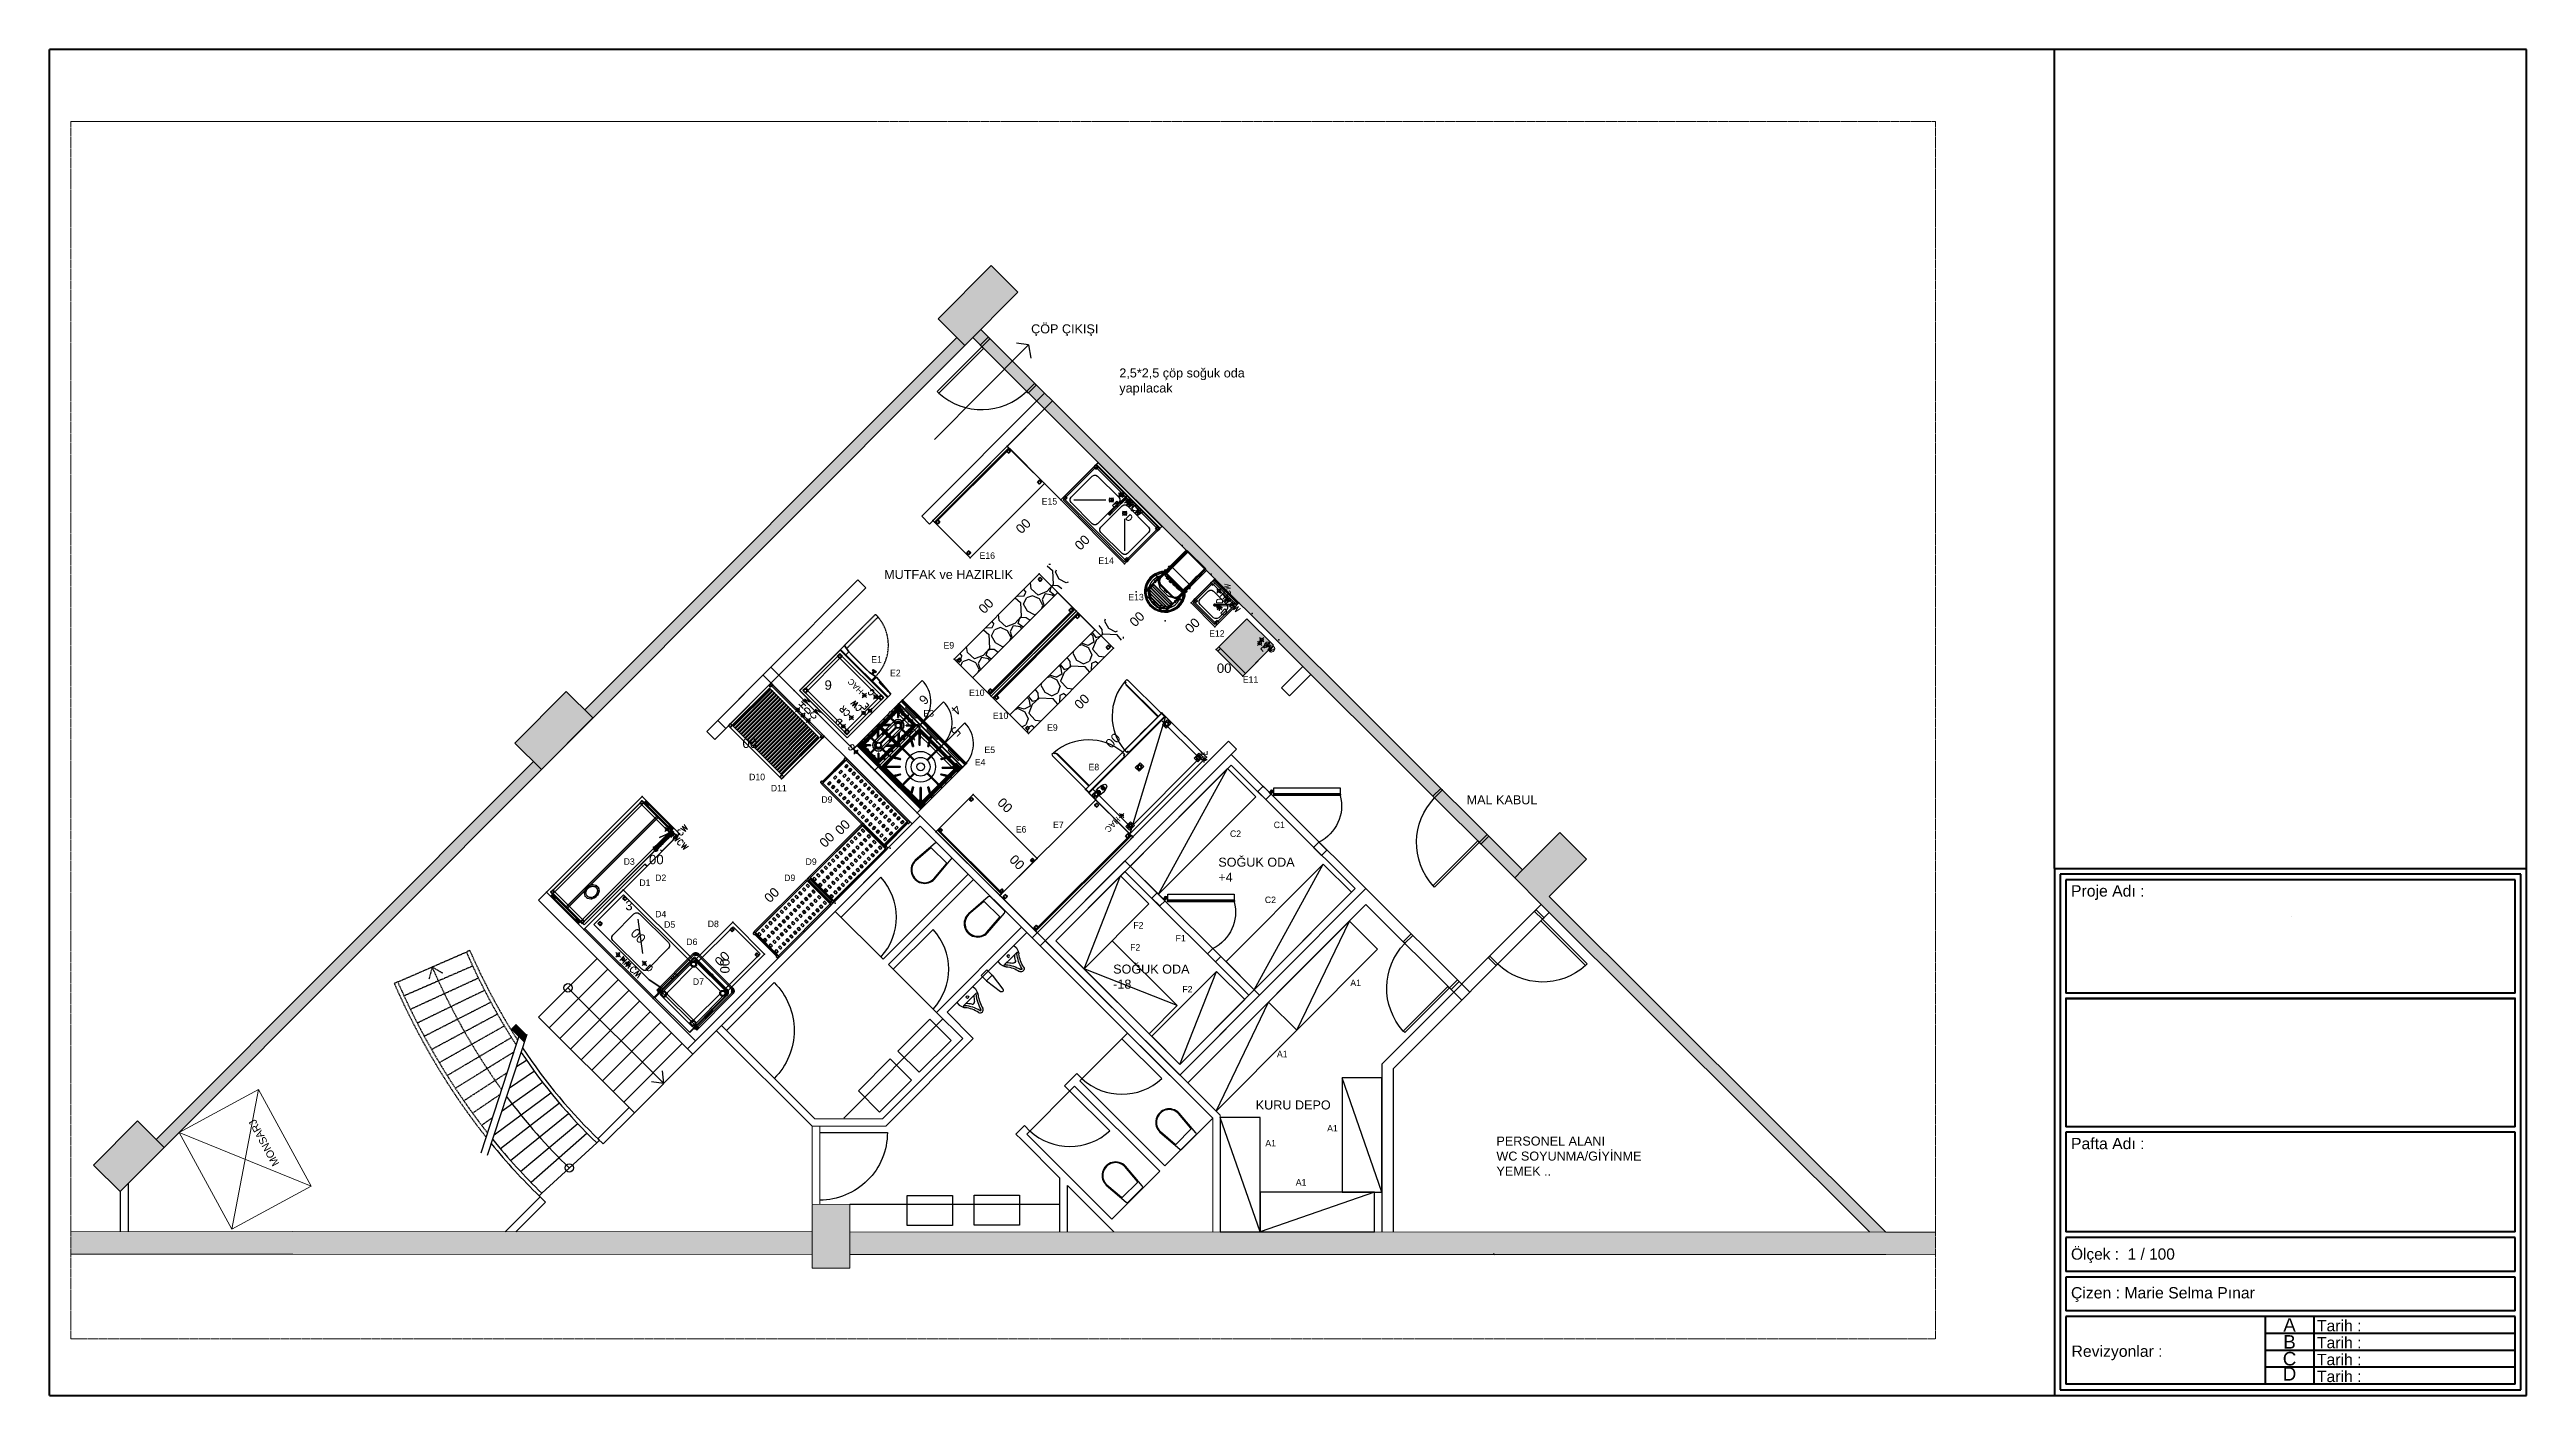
# Model space of a CAD drawing. Header units: millimetres. Extents: x 89237 to 96871, y -22823 to -19192.
# Drawn here: x 93578 to 96871, y -22694 to -20904 of the extents above; entities that cross this region are included whole.
import ezdxf
from ezdxf.enums import TextEntityAlignment as Align

# ---------------------------------------------------------------- set-up
doc = ezdxf.new("R2010")
doc.units = ezdxf.units.MM
doc.header["$LTSCALE"] = 5
for name, pattern in [('DASHED2', [9.525, 6.35, -3.175]), ('LTYPE_2', [0.27, 0.2, -0.07]), ('LTYPE_5', [1.1, 0.8, -0.1, 0.1, -0.1]), ('NASCOSTA', [0.375, 0.25, -0.125]), ('TRATTEGGIATA', [0.75, 0.5, -0.25])]:
    doc.linetypes.add(name, pattern=pattern)
for name, color, linetype in [('200-EquipBlack-3d', 250, 'Continuous'), ('200-EquipBlu-3d', 5, 'Continuous'), ('200-EquipBorder-2d', 9, 'Continuous'), ('200-EquipDoors-2d', 252, 'Continuous'), ('200-EquipGlass-3D', 140, 'Continuous'), ('200-EquipHidden-2D', 53, 'DASHED2'), ('200-EquipID-2d', 7, 'Continuous'), ('200-EquipInternal-2d', 252, 'Continuous'), ('200-EquipRed-3d', 1, 'Continuous'), ('200-EquipSteel-3d', 9, 'Continuous'), ('200-EquipWhite-3d', 7, 'Continuous'), ('250-Cwater-2d', 160, 'Continuous'), ('250-Drain-2D', 140, 'Continuous'), ('250-ele-2d', 20, 'Continuous'), ('250-exhaustdrain-2D', 70, 'Continuous'), ('250-Gas-2D', 50, 'Continuous'), ('250-haccp-2D', 22, 'Continuous'), ('250-Hwater-2d', 200, 'Continuous'), ('FURNSANI', 65, 'Continuous'), ('GOR020', 140, 'Continuous'), ('HG-001 Duvar', 6, 'Continuous'), ('HG-003 Kapı', 3, 'Continuous'), ('HG-016 Su Tes Yazı 001', 5, 'Continuous'), ('HG-034 Soğuk Oda', 1, 'Continuous'), ('KALEM0.04', 4, 'Continuous')]:
    doc.layers.add(name, color=color, linetype=linetype)
doc.layers.add('200-InsPoint-3D', color=3, linetype='Continuous', plot=False)
doc.layers.add('AKS_CIZGILERI', color=7, linetype='LTYPE_5', lineweight=13, true_color=0xb20000)
doc.layers.add('TEFRIS_022', color=7, linetype='Continuous', lineweight=13, true_color=0xf50000)
doc.layers.add('KALEM0.35', color=51, linetype='Continuous', lineweight=40)
doc.layers.add('KALEM0.45', color=32, linetype='Continuous', lineweight=50)
doc.styles.add('ARIAL', font='arial.ttf')
doc.styles.add('ROMANS', font='micross.ttf')
doc.styles.add('SIMPLEX', font='simplex')
doc.styles.add('TAKSİM', font='GOTHIC.TTF', dxfattribs={"height": 20})
picture_1 = doc.add_image_def('image1.jpg', size_in_pixel=(1686, 484))

msp = doc.modelspace()

# ---------------------------------------------------------------- texts
at = {"style": 'TAKSİM'}
for s, p in [('E15', (94907.2, -21508.8)), ('E16', (94824.5, -21581)), ('E14', (94982.5, -21587.7)), ('E13', (95022.3, -21636.2)), ('E9', (94773.4, -21700.3)), ('E12', (95129.8, -21684.5)), ('E1', (94677.3, -21719)), ('E2', (94702.3, -21737.1)), ('E10', (94810.6, -21763.4)), ('E11', (95174.6, -21745.8)), ('E3', (94746.6, -21790.7)), ('E10', (94842.2, -21794)), ('E9', (94911.1, -21809.6)), ('E5', (94827.8, -21839.3)), ('D10', (94518.4, -21875.4)), ('E4', (94815, -21855.8)), ('E8', (94966.2, -21862.2)), ('D11', (94547.3, -21890.2)), ('D9', (94611.3, -21905.4)), ('E7', (94919, -21939.1)), ('C1', (95212.8, -21939.1)), ('E6', (94869.5, -21945)), ('C2', (95154.6, -21950.9)), ('D3', (94348.4, -21987.9)), ('D9', (94590.3, -21988)), ('D1', (94369.3, -22016)), ('D2', (94390.3, -22009.5)), ('D9', (94561.8, -22009.5)), ('C2', (95201, -22038.8)), ('D4', (94390.3, -22057.8)), ('D5', (94402.2, -22071.6)), ('D8', (94460.2, -22070.8)), ('F2', (95025.5, -22072.7)), ('D6', (94431.7, -22094.6)), ('F2', (95021.2, -22102)), ('F1', (95081.7, -22089.8)), ('D7', (94440.4, -22147.6)), ('F2', (95090.6, -22157.7)), ('A1', (95314.3, -22149.2)), ('A1', (95216.7, -22243.9)), ('A1', (95201.3, -22362.5)), ('A1', (95283.5, -22342.6)), ('A1', (95241.8, -22414.5))]:
    msp.add_text(s, height=8.64, dxfattribs=at).set_placement(p, align=Align.CENTER)
at = {"char_height": 12, "width": 225.595, "attachment_point": 1, "style": 'ROMANS'}
for s, insert in [('{\\fMicrosoft Sans Serif|b0|i0|c162|p34;ÇÖP ÇIKIŞI}', (94882.8, -21269.1)), ('2,5*2,5 çöp soğuk oda yapılacak', (95000.1, -21327.7)), ('{\\fMicrosoft Sans Serif|b0|i0|c162|p34;MUTFAK ve HAZIRLIK}', (94687.4, -21595.7)), ('{\\fMicrosoft Sans Serif|b0|i0|c162|p34;MAL KABUL}', (95461.9, -21895.4)), ('{\\fMicrosoft Sans Serif|b0|i0|c162|p34;SOĞUK ODA\\P+4}', (95131.7, -21978.4)), ('{\\fMicrosoft Sans Serif|b0|i0|c162|p34;SOĞUK ODA\\P-18}', (94991.9, -22120.6)), ('{\\fMicrosoft Sans Serif|b0|i0|c162|p34;KURU DEPO}', (95181.5, -22301.3)), ('{\\fMicrosoft Sans Serif|b0|i0|c162|p34;PERSONEL ALANI \\PWC SOYUNMA/GİYİNME YEMEK ..}', (95501.5, -22349.3))]:
    msp.add_mtext(s, dxfattribs=dict(at, insert=insert))
at = {"insert": (93874.7, -22390), "char_height": 10, "width": 27.753, "attachment_point": 1, "rotation": 118.4608}
msp.add_mtext('{\\fArial|b0|i0|c162|p34;MONSARJ}', dxfattribs=at)
at = {"layer": 'KALEM0.35', "style": 'ARIAL'}
for s, insert, char_height, width, attachment_point in [('\\W1.00;Proje\\~Adı\\~:', (96265.5, -22015.1), 15, 105.502, 1), ('\\W1.00;Pafta\\~Adı\\~:', (96265.5, -22351.1), 15, 105.231, 1), ('\\W0.98;Ölçek\\~:\\~\\~1\\~/\\~100', (96265.5, -22498.1), 15, 148.377, 1), ('Çizen\\~:\\~Marie Selma Pınar', (96265.5, -22549.6), 15, 277.984, 1), ('\\W0.99;A', (96556.1, -22599.9), 18, 25.679, 5), ('\\W1.00;Tarih\\~:', (96592.5, -22593.4), 15, 66.992, 1), ('\\W0.99;B', (96556.1, -22622.4), 18, 25.679, 5), ('\\W1.00;Tarih\\~:', (96592.5, -22615.9), 15, 66.992, 1), ('\\W1.00;Revizyonlar\\~:', (96266.2, -22627.3), 15, 129.282, 1), ('\\W0.99;C', (96556.1, -22644.9), 18, 27.244, 5), ('\\W0.99;D', (96556.1, -22664.9), 18, 27.244, 5), ('\\W1.00;Tarih\\~:', (96592.5, -22638.4), 15, 66.992, 1), ('\\W1.00;Tarih\\~:', (96592.5, -22660.9), 15, 66.992, 1)]:
    msp.add_mtext(s, dxfattribs=dict(at, insert=insert, char_height=char_height, width=width, attachment_point=attachment_point))
at = {"layer": 'KALEM0.35', "attachment_point": 2, "line_spacing_factor": 0.783133, "style": 'ARIAL'}
for s, insert, char_height, width in [('{\\fArial|i0|b0;\\H0.250000;\\W1.000000;\\c3267675391l;ELYSIUM ELIT KOŞUYOLU}\\P{\\fArial|i0|b0;\\H0.250000;\\W1.000000;\\c3267675391l;SÜTİŞ}\\P', (96558.8, -22056.8), 25, 453.768), ('{\\fArial|i0|b0;\\H0.200000;\\W1.000000;\\c3267675391l;BODRUM KAT PLANI}\\P{\\fArial|i0|b0;\\H0.200000;\\W1.000000;\\c3267675391l;VE KESİTİ}\\P', (96559.5, -22390.7), 20, 285.35)]:
    msp.add_mtext(s, dxfattribs=dict(at, insert=insert, char_height=char_height, width=width))

# ---------------------------------------------------------------- blocks, each defined once
blk = doc.blocks.new('TG1610P')
at = {"layer": '200-EquipBorder-2d'}
blk.add_lwpolyline([(0, 0), (1600, 0), (1600, -700), (0, -700)], close=True, dxfattribs=at)
at = {"layer": '200-EquipInternal-2d'}
blk.add_line((0, -30), (1600, -30), dxfattribs=at)
at = {"layer": '200-EquipSteel-3d'}
for points in [[(33, -42), (22, -53), (22, -67), (33, -78), (47, -78), (57, -67), (57, -53), (47, -42)], [(1553, -42), (1542, -53), (1542, -67), (1553, -78), (1567, -78), (1577, -67), (1577, -53), (1567, -42)], [(33, -622), (22, -633), (22, -647), (33, -658), (47, -658), (57, -647), (57, -633), (47, -622)], [(1553, -622), (1542, -633), (1542, -647), (1553, -658), (1567, -658), (1577, -647), (1577, -633), (1567, -622)]]:
    blk.add_lwpolyline(points, close=True, dxfattribs=at)
at = {"layer": '200-EquipSteel-3d', "invisible_edges": 15}
for points in [[(0, 0, 900), (0, 0, 1000), (0, -30, 1000), (0, -30, 900)], [(0, 0, 850), (0, -700, 850), (0, -700, 900), (0, 0, 900)], [(1600, 0, 850), (1600, -700, 850), (1600, -700, 900), (1600, 0, 900)], [(1600, 0, 900), (1600, 0, 1000), (1600, -30, 1000), (1600, -30, 900)], [(0, -30, 900), (0, -30, 915), (0, -34, 904), (0, -45, 900)], [(1600, -30, 900), (1600, -30, 915), (1600, -34, 904), (1600, -45, 900)]]:
    blk.add_3dface(points, dxfattribs=at)
at = {"layer": '200-EquipSteel-3d'}
for points in [[(0, 0, 1000), (1600, 0, 1000), (1600, -30, 1000), (0, -30, 1000)], [(0, 0, 1000), (0, 0, 850), (1600, 0, 850), (1600, 0, 1000)], [(1600, 0, 850), (1600, -700, 850), (0, -700, 850), (0, 0, 850)], [(0, -30, 1000), (1600, -30, 1000), (1600, -30, 915), (0, -30, 915)], [(0, -30, 915), (0, -34, 904), (1600, -34, 904), (1600, -30, 915)], [(0, -45, 900), (0, -34, 904), (1600, -34, 904), (1600, -45, 900)], [(1600, -700, 900), (0, -700, 900), (0, -45, 900), (1600, -45, 900)], [(1600, -700, 900), (0, -700, 900), (0, -700, 850), (1600, -700, 850)]]:
    blk.add_3dface(points, dxfattribs=at)
at = {"layer": '200-InsPoint-3D'}
for p in [(0, 0), (1600, 0), (0, -700), (1600, -700)]:
    blk.add_point(p, dxfattribs=at)
at = {"layer": '200-InsPoint-3D', "flags": 9}
blk.add_attdef('DISTANG', (0, 0), '', height=1, dxfattribs=at)
at = {"layer": '200-EquipSteel-3d'}
mesh = blk.add_polymesh((6, 3), dxfattribs=at)
for k, corner in enumerate([(60, -80, 850), (60, -80, 50), (60, -80, 50), (20, -80, 850), (20, -80, 50), (20, -80, 50), (20, -40, 850), (20, -40, 50), (20, -80, 50), (60, -40, 850), (60, -40, 50), (60, -80, 50), (60, -40, 850), (60, -40, 850), (60, -80, 850), (20, -40, 850), (20, -40, 850), (20, -80, 850)]):
    mesh.set_mesh_vertex(divmod(k, 3), corner)
mesh = blk.add_polymesh((6, 3), dxfattribs=at)
for k, corner in enumerate([(1580, -80, 850), (1580, -80, 50), (1580, -80, 50), (1540, -80, 850), (1540, -80, 50), (1540, -80, 50), (1540, -40, 850), (1540, -40, 50), (1540, -80, 50), (1580, -40, 850), (1580, -40, 50), (1580, -80, 50), (1580, -40, 850), (1580, -40, 850), (1580, -80, 850), (1540, -40, 850), (1540, -40, 850), (1540, -80, 850)]):
    mesh.set_mesh_vertex(divmod(k, 3), corner)
mesh = blk.add_polymesh((6, 3), dxfattribs=at)
for k, corner in enumerate([(60, -660, 850), (60, -660, 50), (60, -660, 50), (20, -660, 850), (20, -660, 50), (20, -660, 50), (20, -620, 850), (20, -620, 50), (20, -660, 50), (60, -620, 850), (60, -620, 50), (60, -660, 50), (60, -620, 850), (60, -620, 850), (60, -660, 850), (20, -620, 850), (20, -620, 850), (20, -660, 850)]):
    mesh.set_mesh_vertex(divmod(k, 3), corner)
mesh = blk.add_polymesh((6, 3), dxfattribs=at)
for k, corner in enumerate([(1580, -660, 850), (1580, -660, 50), (1580, -660, 50), (1540, -660, 850), (1540, -660, 50), (1540, -660, 50), (1540, -620, 850), (1540, -620, 50), (1540, -660, 50), (1580, -620, 850), (1580, -620, 50), (1580, -660, 50), (1580, -620, 850), (1580, -620, 850), (1580, -660, 850), (1540, -620, 850), (1540, -620, 850), (1540, -660, 850)]):
    mesh.set_mesh_vertex(divmod(k, 3), corner)
blk = doc.blocks.new('attrib')
at = {"layer": '200-EquipID-2d', "style": 'ARIAL'}
blk.add_attdef('POS', text='', height=2.5, dxfattribs=at).set_placement((0, 0, -1), align=Align.MIDDLE)
at = {"layer": '200-EquipID-2d', "style": 'ROMANS', "flags": 1}
for tag, p in [('EQUIPMENTDATA', (0, -7.89, -2)), ('ZONA', (0, -4.91, -2)), ('EQUIPMENTCONN', (0, -14.71, -2)), ('LONGDESCR', (0, -11.3, -2)), ('ACCESSORYCONN', (0, -21.86, -2)), ('ACCESSORYDATA', (0, -18.55, -2))]:
    blk.add_attdef(tag, text='', height=2.5, dxfattribs=at).set_placement(p, align=Align.CENTER)
blk = doc.blocks.new('ECON')
at = {"layer": '250-ele-2d'}
for p, q in [((-41, 0), (-20, 0)), ((0, 41), (0, 20)), ((20, 0), (41, 0)), ((0, -20), (0, -41))]:
    blk.add_line(p, q, dxfattribs=at)
for radius in [20.3, 1]:
    blk.add_circle((0, 0), radius, dxfattribs=at)
blk.add_point((0, 0), dxfattribs=at)
at = {"layer": '250-ele-2d', "style": 'SIMPLEX', "flags": 8}
blk.add_attdef('E', (50, -41), '', height=81, dxfattribs=at)
blk = doc.blocks.new('DCON')
at = {"layer": '250-Drain-2D'}
for p, q in [((-41, 0), (-20, 0)), ((0, 41), (0, 20)), ((20, 0), (41, 0)), ((0, -20), (0, -41))]:
    blk.add_line(p, q, dxfattribs=at)
for radius in [20.3, 1]:
    blk.add_circle((0, 0), radius, dxfattribs=at)
blk.add_point((0, 0), dxfattribs=at)
at = {"layer": '250-Drain-2D', "style": 'SIMPLEX', "flags": 8}
blk.add_attdef('D', (50, -41), '', height=81, dxfattribs=at)
blk = doc.blocks.new('CCON')
at = {"layer": '250-Cwater-2d'}
for p, q in [((-41, 0), (-20, 0)), ((0, 41), (0, 20)), ((20, 0), (41, 0)), ((0, -20), (0, -41))]:
    blk.add_line(p, q, dxfattribs=at)
for radius in [20.3, 1]:
    blk.add_circle((0, 0), radius, dxfattribs=at)
blk.add_point((0, 0), dxfattribs=at)
at = {"layer": '250-Cwater-2d', "style": 'SIMPLEX', "flags": 8}
blk.add_attdef('CW', (56, -41), '', height=81, dxfattribs=at)
blk = doc.blocks.new('GCON')
at = {"layer": '200-InsPoint-3D'}
blk.add_point((0, 0), dxfattribs=at)
at = {"layer": '250-Gas-2D'}
for p, q in [((-41, 0), (-20, 0)), ((0, 41), (0, 20)), ((20, 0), (41, 0)), ((0, -20), (0, -41))]:
    blk.add_line(p, q, dxfattribs=at)
for radius in [20.3, 1]:
    blk.add_circle((0, 0), radius, dxfattribs=at)
at = {"layer": '250-Gas-2D', "style": 'SIMPLEX', "flags": 8}
blk.add_attdef('G', (50, -41), '', height=81, dxfattribs=at)
blk = doc.blocks.new('CRCON')
at = {"layer": '250-exhaustdrain-2D'}
for p, q in [((-41, 0), (-20, 0)), ((0, 41), (0, 20)), ((20, 0), (41, 0)), ((0, -20), (0, -41))]:
    blk.add_line(p, q, dxfattribs=at)
for radius in [20.3, 1]:
    blk.add_circle((0, 0), radius, dxfattribs=at)
blk.add_point((0, 0), dxfattribs=at)
at = {"layer": '250-exhaustdrain-2D', "style": 'SIMPLEX', "flags": 8}
blk.add_attdef('CR', (50, -41), '', height=81, dxfattribs=at)
blk = doc.blocks.new('hacCON')
at = {"layer": '250-haccp-2D'}
for p, q in [((-41, 0), (-20, 0)), ((0, 41), (0, 20)), ((20, 0), (41, 0)), ((0, -20), (0, -41))]:
    blk.add_line(p, q, dxfattribs=at)
for radius in [20.3, 1]:
    blk.add_circle((0, 0), radius, dxfattribs=at)
blk.add_point((0, 0), dxfattribs=at)
at = {"layer": '250-haccp-2D', "style": 'ROMANS', "flags": 8}
blk.add_attdef('HAC', (50, -41), '', height=81, dxfattribs=at)
blk = doc.blocks.new('AOS101GCG2')
at = {"layer": '200-EquipBlack-3d', "extrusion": (0, -1, 0), "elevation": 875}
for points in [[(639, 1539), (631, 1539, 0.414214), (571, 1479), (571, 1323, 0.414214), (615, 1280), (656, 1280, 0.414214), (699, 1323), (699, 1479, 0.414214)], [(626, 1191), (644, 1191, 0.414214), (694, 1241), (694, 1245, 0.414214), (678, 1262), (593, 1262, 0.414214), (576, 1245), (576, 1241, 0.414214)]]:
    blk.add_lwpolyline(points, format="xyb", close=True, dxfattribs=at)
for points in [[(580, 1445), (607, 1445), (607, 1468), (580, 1468)], [(580, 1401), (607, 1401), (607, 1425), (580, 1425)], [(580, 1361), (607, 1361), (607, 1384), (580, 1384)], [(595, 1498), (674, 1498), (674, 1511), (595, 1511)], [(595, 1241), (674, 1241), (674, 1254), (595, 1254)], [(615, 1445), (687, 1445), (687, 1468), (615, 1468)], [(615, 1401), (687, 1401), (687, 1425), (615, 1425)]]:
    blk.add_lwpolyline(points, close=True, dxfattribs=at)
at = {"layer": '200-EquipBlack-3d', "extrusion": (0, -1, 0)}
blk.add_circle((636, 1217, 875), 20.4, dxfattribs=at)
at = {"layer": '200-EquipBlack-3d'}
for points in [[(852, -934, 1413), (847, -935, 1360), (896, -924, 1360), (891, -925, 1413)], [(852, -934, 1160), (847, -935, 1360), (896, -924, 1360), (891, -925, 1160)], [(849, -945, 1360), (847, -935, 1360), (852, -934, 1413), (854, -944, 1413)], [(847, -935, 1360), (847, -935, 1360), (847, -935, 1360), (852, -934, 1413)], [(847, -935, 1360), (847, -935, 1360), (847, -935, 1360), (852, -934, 1160)], [(849, -945, 1360), (847, -935, 1360), (852, -934, 1160), (854, -944, 1160)], [(854, -944, 1413), (852, -934, 1413), (891, -925, 1413), (893, -935, 1413)], [(854, -944, 1160), (852, -934, 1160), (891, -925, 1160), (893, -935, 1160)], [(893, -935, 1413), (893, -935, 1413), (854, -944, 1413)], [(893, -935, 1160), (893, -935, 1160), (854, -944, 1160)], [(876, -929, 1321), (867, -884, 1321), (857, -886, 1321), (866, -931, 1321)], [(866, -884, 1321), (866, -884, 1321), (857, -886, 1321)], [(866, -931, 1331), (857, -886, 1331), (867, -884, 1331), (876, -929, 1331)], [(857, -886, 1331), (857, -886, 1321), (866, -884, 1321), (866, -884, 1331)], [(866, -931, 1321), (857, -886, 1321), (857, -886, 1331), (866, -931, 1331)], [(857, -886, 1321), (857, -886, 1321), (857, -886, 1321), (857, -886, 1331)], [(876, -929, 1331), (876, -929, 1331), (866, -931, 1331)], [(876, -929, 1331), (876, -929, 1321), (866, -931, 1321), (866, -931, 1331)], [(876, -929, 1331), (867, -884, 1331), (876, -929, 1331)], [(867, -884, 1331), (867, -884, 1321), (876, -929, 1321), (876, -929, 1331)], [(891, -925, 1413), (896, -924, 1360), (898, -934, 1360), (893, -935, 1413)], [(891, -925, 1160), (896, -924, 1360), (898, -934, 1360), (893, -935, 1160)], [(893, -935, 1413), (891, -925, 1413), (893, -935, 1413)], [(893, -935, 1160), (891, -925, 1160), (893, -935, 1160)]]:
    blk.add_3dface(points, dxfattribs=at)
at = {"layer": '200-EquipBlack-3d', "invisible_edges": 2}
for points in [[(893, -935, 1413), (898, -934, 1360), (849, -945, 1360), (854, -944, 1413)], [(893, -935, 1160), (898, -934, 1360), (849, -945, 1360), (854, -944, 1160)]]:
    blk.add_3dface(points, dxfattribs=at)
at = {"layer": '200-EquipBlu-3d'}
blk.add_3dface([(550, -874, 1178), (720, -874, 1178), (720, -874, 1578), (550, -874, 1578)], dxfattribs=at)
at = {"layer": '200-EquipBorder-2d'}
for p, q in [((500, -50), (1395, -50)), ((500, -870), (500, -50)), ((1395, -50), (1395, -820)), ((1395, -820), (500, -820)), ((795, -895), (500, -870)), ((795, -820), (795, -895)), ((810, -820), (810, -895)), ((810, -895), (910, -875)), ((910, -875), (1295, -875)), ((1295, -875), (1395, -895)), ((1395, -895), (1395, -820))]:
    blk.add_line(p, q, dxfattribs=at)
at = {"layer": '200-EquipGlass-3D'}
blk.add_3dface([(952, -875, 923), (1252, -875, 923), (1252, -875, 1653), (952, -875, 1653)], dxfattribs=at)
at = {"layer": '200-EquipInternal-2d'}
for p, q in [((895, -925), (847, -935)), ((847, -935), (849, -946)), ((849, -946), (898, -934)), ((857, -885), (866, -931)), ((876, -928), (867, -884)), ((898, -934), (895, -925))]:
    blk.add_line(p, q, dxfattribs=at)
at = {"layer": '200-EquipInternal-2d', "linetype": 'TRATTEGGIATA'}
for p, q in [((1345, -895), (1345, -1480)), ((1395, -895), (1395, -1480)), ((1395, -1480), (1345, -1480))]:
    blk.add_line(p, q, dxfattribs=at)
blk.add_arc((1399, -893), 589, 180.172, 264.7157, dxfattribs=at)
at = {"layer": '200-EquipSteel-3d'}
for points in [[(500, -820, 1728), (500, -820, 798), (500, -50, 798), (500, -50, 1728)], [(500, -820, 798), (500, -820, 798), (500, -820, 798), (500, -50, 798)], [(500, -50, 1728), (500, -50, 798), (1395, -50, 798), (1395, -50, 1728)], [(500, -50, 798), (500, -820, 798), (1395, -820, 798), (1395, -50, 798)], [(1395, -50, 1728), (1395, -50, 1728), (500, -50, 1728)], [(1395, -50, 1728), (1395, -820, 1728), (500, -820, 1728), (500, -50, 1728)], [(1395, -50, 1728), (1395, -50, 798), (1395, -50, 1728)], [(1395, -50, 798), (1395, -820, 798), (1395, -820, 1728), (1395, -50, 1728)], [(500, -870, 1728), (500, -870, 798), (500, -820, 798), (500, -820, 1728)], [(500, -870, 798), (500, -870, 798), (500, -870, 798), (500, -820, 798)], [(500, -820, 1728), (500, -820, 798), (795, -820, 798), (795, -820, 1728)], [(500, -820, 798), (500, -870, 798), (795, -895, 798), (795, -820, 798)], [(795, -820, 1728), (795, -820, 1728), (500, -820, 1728)], [(795, -820, 1728), (795, -895, 1728), (500, -870, 1728), (500, -820, 1728)], [(1395, -820, 1728), (1395, -820, 798), (500, -820, 798), (500, -820, 1728)], [(1395, -820, 798), (1395, -820, 798), (500, -820, 798)], [(795, -895, 798), (795, -895, 798), (500, -870, 798)], [(550, -874, 1578), (720, -874, 1578), (720, -889, 1628)], [(720, -889, 1128), (550, -874, 1178), (720, -874, 1178)], [(720, -874, 1128), (720, -889, 1128), (720, -889, 1628), (720, -874, 1628)], [(795, -820, 1728), (795, -820, 798), (795, -820, 1728)], [(795, -820, 798), (795, -895, 798), (795, -895, 1728), (795, -820, 1728)], [(810, -895, 1728), (810, -895, 798), (810, -820, 798), (810, -820, 1728)], [(810, -895, 798), (810, -895, 798), (810, -895, 798), (810, -820, 798)], [(810, -820, 1728), (810, -820, 798), (1395, -820, 798), (1395, -820, 1728)], [(1395, -820, 1728), (1395, -820, 1728), (810, -820, 1728)], [(1395, -820, 798), (1395, -820, 798), (810, -820, 798)], [(810, -895, 798), (910, -875, 798), (910, -875, 1728), (810, -895, 1728)], [(1395, -895, 798), (1295, -875, 798), (1295, -875, 1728), (1395, -895, 1728)], [(1395, -820, 1728), (1395, -820, 798), (1395, -820, 1728)], [(1395, -820, 798), (1395, -895, 798), (1395, -895, 1728), (1395, -820, 1728)], [(1395, -895, 1728), (1395, -895, 798), (1395, -820, 798), (1395, -820, 1728)], [(1395, -895, 798), (1395, -895, 798), (1395, -895, 798), (1395, -820, 798)]]:
    blk.add_3dface(points, dxfattribs=at)
for points, invisible_edges in [([(550, -874, 1728), (550, -874, 798), (500, -870, 798), (500, -870, 1728)], 1), ([(550, -874, 1578), (720, -889, 1628), (720, -889, 1728), (550, -874, 1728)], 10), ([(550, -874, 1178), (550, -874, 798), (720, -889, 798), (720, -889, 1128)], 5), ([(720, -889, 798), (795, -895, 798), (795, -895, 1728), (720, -889, 1728)], 8), ([(810, -895, 1728), (910, -875, 1728), (910, -820, 1728), (810, -820, 1728)], 2), ([(810, -895, 798), (910, -875, 798), (910, -820, 798), (810, -820, 798)], 2), ([(910, -875, 1728), (1295, -875, 1728), (1295, -820, 1728), (910, -820, 1728)], 10), ([(910, -875, 798), (1295, -875, 798), (1295, -820, 798), (910, -820, 798)], 8), ([(910, -875, 798), (1295, -875, 798), (1252, -875, 923), (952, -875, 923)], 10), ([(1295, -875, 1728), (910, -875, 1728), (952, -875, 1653), (1252, -875, 1653)], 10), ([(910, -875, 1728), (910, -875, 798), (952, -875, 923), (952, -875, 1653)], 10), ([(1252, -875, 923), (1295, -875, 798), (1295, -875, 1728), (1252, -875, 1653)], 5), ([(1395, -895, 798), (1295, -875, 798), (1295, -820, 798), (1395, -820, 798)], 2), ([(1395, -895, 1728), (1295, -875, 1728), (1295, -820, 1728), (1395, -820, 1728)], 2)]:
    blk.add_3dface(points, dxfattribs=dict(at, invisible_edges=invisible_edges))
at = {"layer": '200-InsPoint-3D'}
for p in [(0, 0), (1445, 0)]:
    blk.add_point(p, dxfattribs=at)
at = {"layer": '250-Cwater-2d'}
blk.add_blockref('CCON', (580, -440), dxfattribs=at).add_auto_attribs({'CW': 'CW'})
at = {"layer": '250-Drain-2D'}
blk.add_blockref('DCON', (645, -121), dxfattribs=at).add_auto_attribs({'D': 'D'})
at = {"layer": '250-ele-2d'}
blk.add_blockref('ECON', (541, -520), dxfattribs=at).add_auto_attribs({'E': 'E'})
at = {"layer": '250-exhaustdrain-2D'}
blk.add_blockref('CRCON', (651, -281), dxfattribs=at).add_auto_attribs({'CR': 'CR'})
at = {"layer": '250-Gas-2D'}
blk.add_blockref('GCON', (616, -705), dxfattribs=at).add_auto_attribs({'G': 'G'})
at = {"layer": '250-haccp-2D'}
blk.add_blockref('hacCON', (737, -613), dxfattribs=at).add_auto_attribs({'HAC': 'HAC'})
at = {"layer": '200-InsPoint-3D'}
blk.add_attdef('DISTANG', (0, 0), '', height=1, dxfattribs=at)
blk = doc.blocks.new('AOSQAC01')
at = {"layer": '200-EquipSteel-3d'}
mesh = blk.add_polymesh((6, 3), dxfattribs=at)
for k, corner in enumerate([(1391, -812, 150), (1391, -50, 150), (1391, -50, 150), (500, -812, 150), (500, -50, 150), (500, -50, 150), (500, -812, 200), (500, -50, 200), (500, -50, 150), (1391, -812, 200), (1391, -50, 200), (1391, -50, 150), (1391, -812, 200), (1391, -812, 200), (1391, -812, 150), (500, -812, 200), (500, -812, 200), (500, -812, 150)]):
    mesh.set_mesh_vertex(divmod(k, 3), corner)
mesh = blk.add_polymesh((6, 3), dxfattribs=at)
for k, corner in enumerate([(583, -128, 200), (583, -78, 200), (583, -78, 200), (533, -128, 200), (533, -78, 200), (533, -78, 200), (533, -128, 798), (533, -78, 798), (533, -78, 200), (583, -128, 798), (583, -78, 798), (583, -78, 200), (583, -128, 798), (583, -128, 798), (583, -128, 200), (533, -128, 798), (533, -128, 798), (533, -128, 200)]):
    mesh.set_mesh_vertex(divmod(k, 3), corner)
mesh = blk.add_polymesh((6, 3), dxfattribs=at)
for k, corner in enumerate([(583, -128, 50), (583, -78, 50), (583, -78, 50), (533, -128, 50), (533, -78, 50), (533, -78, 50), (533, -128, 150), (533, -78, 150), (533, -78, 50), (583, -128, 150), (583, -78, 150), (583, -78, 50), (583, -128, 150), (583, -128, 150), (583, -128, 50), (533, -128, 150), (533, -128, 150), (533, -128, 50)]):
    mesh.set_mesh_vertex(divmod(k, 3), corner)
mesh = blk.add_polymesh((2, 12), dxfattribs=dict(at, n_close=True))
for k, corner in enumerate([(578, -103), (575, -93), (568, -86), (558, -83), (548, -86), (540, -93), (538, -103), (540, -113), (548, -120), (558, -123), (568, -120), (575, -113), (578, -103, 50), (575, -93, 50), (568, -86, 50), (558, -83, 50), (548, -86, 50), (540, -93, 50), (538, -103, 50), (540, -113, 50), (548, -120, 50), (558, -123, 50), (568, -120, 50), (575, -113, 50)]):
    mesh.set_mesh_vertex(divmod(k, 12), corner)
mesh = blk.add_polymesh((6, 3), dxfattribs=at)
for k, corner in enumerate([(578, -128, 652), (538, -128, 652), (538, -128, 652), (578, -726, 652), (538, -726, 652), (538, -726, 652), (578, -726, 692), (538, -726, 692), (538, -726, 652), (578, -128, 692), (538, -128, 692), (538, -128, 652), (578, -128, 692), (578, -128, 692), (578, -128, 652), (578, -726, 692), (578, -726, 692), (578, -726, 652)]):
    mesh.set_mesh_vertex(divmod(k, 3), corner)
mesh = blk.add_polymesh((6, 3), dxfattribs=at)
for k, corner in enumerate([(1313, -123, 652), (1313, -83, 652), (1313, -83, 652), (583, -123, 652), (583, -83, 652), (583, -83, 652), (583, -123, 692), (583, -83, 692), (583, -83, 652), (1313, -123, 692), (1313, -83, 692), (1313, -83, 652), (1313, -123, 692), (1313, -123, 692), (1313, -123, 652), (583, -123, 692), (583, -123, 692), (583, -123, 652)]):
    mesh.set_mesh_vertex(divmod(k, 3), corner)
mesh = blk.add_polymesh((6, 3), dxfattribs=at)
for k, corner in enumerate([(1312, -128, 200), (1312, -78, 200), (1312, -78, 200), (1362, -128, 200), (1362, -78, 200), (1362, -78, 200), (1362, -128, 798), (1362, -78, 798), (1362, -78, 200), (1312, -128, 798), (1312, -78, 798), (1312, -78, 200), (1312, -128, 798), (1312, -128, 798), (1312, -128, 200), (1362, -128, 798), (1362, -128, 798), (1362, -128, 200)]):
    mesh.set_mesh_vertex(divmod(k, 3), corner)
mesh = blk.add_polymesh((6, 3), dxfattribs=at)
for k, corner in enumerate([(1362, -128, 50), (1362, -78, 50), (1362, -78, 50), (1312, -128, 50), (1312, -78, 50), (1312, -78, 50), (1312, -128, 150), (1312, -78, 150), (1312, -78, 50), (1362, -128, 150), (1362, -78, 150), (1362, -78, 50), (1362, -128, 150), (1362, -128, 150), (1362, -128, 50), (1312, -128, 150), (1312, -128, 150), (1312, -128, 50)]):
    mesh.set_mesh_vertex(divmod(k, 3), corner)
mesh = blk.add_polymesh((2, 12), dxfattribs=dict(at, n_close=True))
for k, corner in enumerate([(1317, -103), (1320, -93), (1327, -86), (1337, -83), (1347, -86), (1355, -93), (1357, -103), (1355, -113), (1347, -120), (1337, -123), (1327, -120), (1320, -113), (1317, -103, 50), (1320, -93, 50), (1327, -86, 50), (1337, -83, 50), (1347, -86, 50), (1355, -93, 50), (1357, -103, 50), (1355, -113, 50), (1347, -120, 50), (1337, -123, 50), (1327, -120, 50), (1320, -113, 50)]):
    mesh.set_mesh_vertex(divmod(k, 12), corner)
mesh = blk.add_polymesh((6, 3), dxfattribs=at)
for k, corner in enumerate([(1357, -128, 652), (1317, -128, 652), (1317, -128, 652), (1357, -726, 652), (1317, -726, 652), (1317, -726, 652), (1357, -726, 692), (1317, -726, 692), (1317, -726, 652), (1357, -128, 692), (1317, -128, 692), (1317, -128, 652), (1357, -128, 692), (1357, -128, 692), (1357, -128, 652), (1357, -726, 692), (1357, -726, 692), (1357, -726, 652)]):
    mesh.set_mesh_vertex(divmod(k, 3), corner)
mesh = blk.add_polymesh((6, 3), dxfattribs=at)
for k, corner in enumerate([(583, -776, 200), (583, -726, 200), (583, -726, 200), (533, -776, 200), (533, -726, 200), (533, -726, 200), (533, -776, 798), (533, -726, 798), (533, -726, 200), (583, -776, 798), (583, -726, 798), (583, -726, 200), (583, -776, 798), (583, -776, 798), (583, -776, 200), (533, -776, 798), (533, -776, 798), (533, -776, 200)]):
    mesh.set_mesh_vertex(divmod(k, 3), corner)
mesh = blk.add_polymesh((6, 3), dxfattribs=at)
for k, corner in enumerate([(583, -776, 50), (583, -726, 50), (583, -726, 50), (533, -776, 50), (533, -726, 50), (533, -726, 50), (533, -776, 150), (533, -726, 150), (533, -726, 50), (583, -776, 150), (583, -726, 150), (583, -726, 50), (583, -776, 150), (583, -776, 150), (583, -776, 50), (533, -776, 150), (533, -776, 150), (533, -776, 50)]):
    mesh.set_mesh_vertex(divmod(k, 3), corner)
mesh = blk.add_polymesh((2, 12), dxfattribs=dict(at, n_close=True))
for k, corner in enumerate([(578, -751), (575, -741), (568, -734), (558, -731), (548, -734), (540, -741), (538, -751), (540, -761), (548, -768), (558, -771), (568, -768), (575, -761), (578, -751, 50), (575, -741, 50), (568, -734, 50), (558, -731, 50), (548, -734, 50), (540, -741, 50), (538, -751, 50), (540, -761, 50), (548, -768, 50), (558, -771, 50), (568, -768, 50), (575, -761, 50)]):
    mesh.set_mesh_vertex(divmod(k, 12), corner)
mesh = blk.add_polymesh((6, 3), dxfattribs=at)
for k, corner in enumerate([(1313, -771, 652), (1313, -731, 652), (1313, -731, 652), (583, -771, 652), (583, -731, 652), (583, -731, 652), (583, -771, 692), (583, -731, 692), (583, -731, 652), (1313, -771, 692), (1313, -731, 692), (1313, -731, 652), (1313, -771, 692), (1313, -771, 692), (1313, -771, 652), (583, -771, 692), (583, -771, 692), (583, -771, 652)]):
    mesh.set_mesh_vertex(divmod(k, 3), corner)
mesh = blk.add_polymesh((6, 3), dxfattribs=at)
for k, corner in enumerate([(1312, -776, 200), (1312, -726, 200), (1312, -726, 200), (1362, -776, 200), (1362, -726, 200), (1362, -726, 200), (1362, -776, 798), (1362, -726, 798), (1362, -726, 200), (1312, -776, 798), (1312, -726, 798), (1312, -726, 200), (1312, -776, 798), (1312, -776, 798), (1312, -776, 200), (1362, -776, 798), (1362, -776, 798), (1362, -776, 200)]):
    mesh.set_mesh_vertex(divmod(k, 3), corner)
mesh = blk.add_polymesh((6, 3), dxfattribs=at)
for k, corner in enumerate([(1362, -776, 50), (1362, -726, 50), (1362, -726, 50), (1312, -776, 50), (1312, -726, 50), (1312, -726, 50), (1312, -776, 150), (1312, -726, 150), (1312, -726, 50), (1362, -776, 150), (1362, -726, 150), (1362, -726, 50), (1362, -776, 150), (1362, -776, 150), (1362, -776, 50), (1312, -776, 150), (1312, -776, 150), (1312, -776, 50)]):
    mesh.set_mesh_vertex(divmod(k, 3), corner)
mesh = blk.add_polymesh((2, 12), dxfattribs=dict(at, n_close=True))
for k, corner in enumerate([(1317, -751), (1320, -741), (1327, -734), (1337, -731), (1347, -734), (1355, -741), (1357, -751), (1355, -761), (1347, -768), (1337, -771), (1327, -768), (1320, -761), (1317, -751, 50), (1320, -741, 50), (1327, -734, 50), (1337, -731, 50), (1347, -734, 50), (1355, -741, 50), (1357, -751, 50), (1355, -761, 50), (1347, -768, 50), (1337, -771, 50), (1327, -768, 50), (1320, -761, 50)]):
    mesh.set_mesh_vertex(divmod(k, 12), corner)
blk = doc.blocks.new('ELECTROLUX-MC-CRUSCOTTO800')
at = {"layer": '200-EquipBorder-2d'}
for p, q in [((0, 0), (0, -75)), ((800, 0), (800, -75)), ((0, -75), (800, -75))]:
    blk.add_line(p, q, dxfattribs=at)
at = {"layer": '200-EquipSteel-3d'}
for points in [[(0, -56, 654), (0, 0, 661), (800, 0, 661), (800, -56, 654)], [(0, 0, 661), (0, 0, 900), (800, 0, 900), (800, 0, 661)], [(0, 0, 900), (0, -62, 900), (800, -62, 900), (800, 0, 900)], [(0, -4, 810), (0, -59, 692), (800, -59, 692), (800, -4, 810)], [(0, -71, 878), (0, -5, 813), (800, -5, 813), (800, -71, 878)], [(0, -60, 691), (0, -60, 658), (800, -60, 658), (800, -60, 691)], [(0, -75, 884), (0, -71, 878), (800, -71, 878), (800, -75, 884)]]:
    blk.add_3dface(points, dxfattribs=at)
for points, invisible_edges in [([(0, -5, 813), (0, -4, 812), (800, -4, 812), (800, -5, 813)], 2), ([(0, -4, 812), (0, -4, 811), (800, -4, 811), (800, -4, 812)], 10), ([(0, -4, 811), (0, -4, 810), (800, -4, 810), (800, -4, 811)], 8), ([(0, -57, 655), (0, -56, 654), (800, -56, 654), (800, -57, 655)], 8), ([(0, -59, 655), (0, -57, 655), (800, -57, 655), (800, -59, 655)], 10), ([(0, -59, 692), (0, -60, 692), (800, -60, 692), (800, -59, 692)], 2), ([(0, -60, 658), (0, -59, 656), (800, -59, 656), (800, -60, 658)], 2), ([(0, -59, 656), (0, -59, 655), (800, -59, 655), (800, -59, 656)], 10), ([(0, -60, 692), (0, -60, 691), (800, -60, 691), (800, -60, 692)], 10), ([(0, -62, 900), (0, -69, 898), (800, -69, 898), (800, -62, 900)], 2), ([(0, -69, 898), (0, -74, 892), (800, -74, 892), (800, -69, 898)], 10), ([(0, -74, 892), (0, -75, 884), (800, -75, 884), (800, -74, 892)], 8)]:
    blk.add_3dface(points, dxfattribs=dict(at, invisible_edges=invisible_edges))
at = {"layer": '200-InsPoint-3D'}
for p in [(0, -75), (800, -75)]:
    blk.add_point(p, dxfattribs=at)
blk = doc.blocks.new('ELECTROLUX-MC-BODY800X250')
at = {"layer": '200-EquipBorder-2d'}
for p, q in [((0, 0), (800, 0)), ((0, -855), (0, 0)), ((800, 0), (800, -855))]:
    blk.add_line(p, q, dxfattribs=at)
at = {"layer": '200-EquipInternal-2d'}
blk.add_line((0, -80), (800, -80), dxfattribs=at)
at = {"layer": '200-EquipSteel-3d'}
for points, invisible_edges in [([(0, 0, 912), (0, 0, 911), (800, 0, 911), (800, 0, 912)], 8), ([(0, 0, 903), (0, 0, 902), (800, 0, 902), (800, 0, 903)], 2), ([(0, -1, 914), (0, 0, 912), (800, 0, 912), (800, -1, 914)], 10), ([(0, 0, 902), (0, -1, 901), (800, -1, 901), (800, 0, 902)], 10), ([(0, -3, 915), (0, -1, 914), (800, -1, 914), (800, -3, 915)], 10), ([(0, -1, 901), (0, -1, 900), (800, -1, 900), (800, -1, 901)], 10), ([(0, -1, 900), (0, -2, 900), (800, -2, 900), (800, -1, 900)], 8), ([(0, -4, 915), (0, -3, 915), (800, -3, 915), (800, -4, 915)], 2), ([(0, -72, 915), (0, -70, 915), (800, -70, 915), (800, -72, 915)], 8), ([(0, -73, 913), (0, -72, 915), (800, -72, 915), (800, -73, 913)], 10), ([(0, -75, 912), (0, -73, 913), (800, -73, 913), (800, -75, 912)], 10), ([(0, -77, 902), (0, -75, 904), (800, -75, 904), (800, -77, 902)], 10), ([(0, -75, 904), (0, -75, 906), (800, -75, 906), (800, -75, 904)], 8), ([(0, -75, 910), (0, -75, 912), (800, -75, 912), (800, -75, 910)], 2), ([(0, -78, 901), (0, -77, 902), (800, -77, 902), (800, -78, 901)], 10), ([(0, -80, 900), (0, -78, 901), (800, -78, 901), (800, -80, 900)], 2)]:
    blk.add_3dface(points, dxfattribs=dict(at, invisible_edges=invisible_edges))
for points in [[(0, 0, 911), (0, 0, 903), (800, 0, 903), (800, 0, 911)], [(0, -855, 650), (0, -2, 650), (800, -2, 650), (800, -855, 650)], [(0, -2, 650), (0, -2, 900), (800, -2, 900), (800, -2, 650)], [(0, -855, 650), (0, -855, 900), (0, -2, 900), (0, -2, 650)], [(0, -70, 915), (0, -4, 915), (800, -4, 915), (800, -70, 915)], [(0, -75, 906), (0, -75, 910), (800, -75, 910), (800, -75, 906)], [(800, -855, 650), (800, -2, 650), (800, -2, 900), (800, -855, 900)], [(0, -855, 650), (800, -855, 650), (800, -855, 900), (0, -855, 900)]]:
    blk.add_3dface(points, dxfattribs=at)
at = {"layer": '200-InsPoint-3D'}
for p in [(0, 0), (800, 0)]:
    blk.add_point(p, dxfattribs=at)
blk = doc.blocks.new('ELECTROLUX-MC-BURNER10')
at = {"layer": '200-EquipInternal-2d'}
blk.add_circle((0, 0), 52, dxfattribs=at)
blk = doc.blocks.new('ELECTROLUX-MC-TOPPAELLERO')
at = {"layer": '200-EquipBlack-3d'}
for points, invisible_edges in [([(20, -273, 900), (14, -283, 900), (47, -289, 900)], 2), ([(20, -273, 929), (20, -274, 933), (14, -283, 929)], 2), ([(20, -273, 900), (20, -273, 929), (14, -283, 900)], 2), ([(20, -273, 929), (14, -283, 929), (14, -283, 900)], 12), ([(14, -283, 929), (20, -274, 933), (14, -284, 933)], 1), ([(23, -275, 936), (14, -284, 933), (20, -274, 933)], 1), ([(17, -285, 936), (14, -284, 933), (23, -275, 936)], 2), ([(14, -283, 900), (41, -299, 900), (47, -289, 900)], 12), ([(14, -283, 900), (14, -283, 929), (41, -299, 900)], 2), ([(14, -284, 933), (20, -287, 937), (14, -283, 929)], 3), ([(20, -287, 937), (79, -321, 914), (14, -283, 929)], 15), ([(41, -299, 900), (14, -283, 929), (79, -321, 914)], 15), ([(14, -284, 933), (17, -285, 936), (20, -287, 937)], 12), ([(26, -277, 937), (17, -285, 936), (23, -275, 936)], 1), ([(26, -277, 937), (20, -287, 937), (17, -285, 936)], 12), ([(20, -273, 900), (47, -289, 900), (20, -273, 929)], 2), ([(20, -274, 933), (20, -273, 929), (26, -277, 937)], 14), ([(26, -277, 937), (20, -273, 929), (85, -311, 914)], 15), ([(85, -311, 914), (20, -273, 929), (47, -289, 900)], 15), ([(23, -275, 936), (20, -274, 933), (26, -277, 937)], 2), ([(130, -351, 937), (20, -287, 937), (26, -277, 937)], 12), ([(130, -351, 937), (87, -326, 920), (20, -287, 937)], 3), ([(87, -326, 920), (83, -323, 918), (20, -287, 937)], 14), ([(83, -323, 918), (79, -321, 914), (20, -287, 937)], 14), ([(136, -341, 937), (130, -351, 937), (26, -277, 937)], 2), ([(89, -313, 918), (26, -277, 937), (85, -311, 914)], 3), ([(89, -313, 918), (93, -316, 920), (26, -277, 937)], 14), ([(26, -277, 937), (93, -316, 920), (136, -341, 937)], 3), ([(52, -128, 900), (29, -105, 900), (37, -97, 900)], 12), ([(37, -97, 929), (29, -105, 929), (30, -106, 933)], 12), ([(37, -97, 929), (37, -97, 900), (29, -105, 929)], 2), ([(37, -97, 900), (29, -105, 900), (29, -105, 929)], 12), ([(29, -105, 900), (52, -128, 900), (29, -105, 929)], 2), ([(30, -106, 933), (29, -105, 929), (35, -111, 937)], 14), ([(35, -111, 937), (29, -105, 929), (82, -158, 914)], 15), ([(82, -158, 914), (29, -105, 929), (52, -128, 900)], 15), ([(37, -97, 929), (30, -106, 933), (38, -98, 933)], 1), ([(30, -106, 933), (32, -108, 936), (38, -98, 933)], 2), ([(32, -108, 936), (30, -106, 933), (35, -111, 937)], 2), ([(38, -98, 933), (32, -108, 936), (40, -100, 936)], 1), ([(35, -111, 937), (40, -100, 936), (32, -108, 936)], 1), ([(43, -102, 937), (40, -100, 936), (35, -111, 937)], 2), ([(43, -102, 937), (35, -111, 937), (207, -266, 937)], 2), ([(35, -111, 937), (199, -275, 937), (207, -266, 937)], 12), ([(85, -162, 918), (35, -111, 937), (82, -158, 914)], 3), ([(85, -162, 918), (89, -165, 920), (35, -111, 937)], 14), ([(35, -111, 937), (89, -165, 920), (199, -275, 937)], 3), ([(60, -119, 900), (52, -128, 900), (37, -97, 900)], 2), ([(37, -97, 900), (37, -97, 929), (60, -119, 900)], 2), ([(38, -98, 933), (43, -102, 937), (37, -97, 929)], 3), ([(43, -102, 937), (91, -150, 914), (37, -97, 929)], 15), ([(60, -119, 900), (37, -97, 929), (91, -150, 914)], 15), ([(38, -98, 933), (40, -100, 936), (43, -102, 937)], 12), ([(47, -289, 900), (41, -299, 900), (44, -301, 899)], 12), ([(76, -319, 910), (41, -299, 900), (79, -321, 914)], 3), ([(41, -299, 900), (76, -319, 910), (44, -301, 899)], 3), ([(207, -266, 937), (98, -157, 920), (43, -102, 937)], 3), ([(98, -157, 920), (94, -153, 918), (43, -102, 937)], 14), ([(94, -153, 918), (91, -150, 914), (43, -102, 937)], 14), ([(47, -289, 900), (44, -301, 899), (50, -291, 899)], 1), ([(44, -301, 899), (46, -302, 897), (50, -291, 899)], 2), ([(46, -302, 897), (44, -301, 899), (70, -316, 897)], 14), ([(70, -316, 897), (44, -301, 899), (76, -319, 910)], 3), ([(50, -291, 899), (46, -302, 897), (52, -292, 897)], 1), ([(48, -303, 894), (52, -292, 897), (46, -302, 897)], 1), ([(48, -303, 894), (46, -302, 897), (70, -316, 897)], 14), ([(50, -291, 899), (82, -309, 910), (47, -289, 900)], 3), ([(82, -309, 910), (85, -311, 914), (47, -289, 900)], 14), ([(54, -293, 894), (52, -292, 897), (48, -303, 894)], 2), ([(54, -293, 894), (48, -303, 894), (53, -306, 870)], 12), ([(64, -313, 884), (48, -303, 894), (70, -316, 897)], 3), ([(53, -306, 870), (48, -303, 894), (64, -313, 884)], 14), ([(82, -309, 910), (50, -291, 899), (76, -305, 897)], 3), ([(50, -291, 899), (52, -292, 897), (76, -305, 897)], 14), ([(60, -119, 900), (62, -122, 899), (52, -128, 900)], 2), ([(52, -128, 900), (62, -122, 899), (54, -130, 899)], 1), ([(54, -130, 899), (80, -156, 910), (52, -128, 900)], 3), ([(80, -156, 910), (82, -158, 914), (52, -128, 900)], 14), ([(54, -293, 894), (76, -305, 897), (52, -292, 897)], 3), ([(59, -296, 870), (54, -293, 894), (53, -306, 870)], 2), ([(59, -296, 870), (53, -306, 870), (66, -300, 870)], 2), ([(53, -306, 870), (60, -310, 870), (66, -300, 870)], 12), ([(60, -310, 870), (53, -306, 870), (64, -313, 884)], 2), ([(64, -124, 897), (54, -130, 899), (62, -122, 899)], 1), ([(56, -132, 897), (54, -130, 899), (64, -124, 897)], 2), ([(80, -156, 910), (54, -130, 899), (75, -151, 897)], 3), ([(54, -130, 899), (56, -132, 897), (75, -151, 897)], 14), ([(59, -296, 870), (70, -302, 884), (54, -293, 894)], 3), ([(70, -302, 884), (76, -305, 897), (54, -293, 894)], 14), ([(65, -125, 894), (56, -132, 897), (64, -124, 897)], 1), ([(65, -125, 894), (57, -133, 894), (56, -132, 897)], 12), ([(57, -133, 894), (75, -151, 897), (56, -132, 897)], 3), ([(65, -125, 894), (70, -129, 870), (57, -133, 894)], 2), ([(70, -129, 870), (62, -138, 870), (57, -133, 894)], 12), ([(62, -138, 870), (71, -147, 884), (57, -133, 894)], 3), ([(71, -147, 884), (75, -151, 897), (57, -133, 894)], 14), ([(59, -296, 870), (66, -300, 870), (70, -302, 884)], 12), ([(88, -148, 910), (60, -119, 900), (91, -150, 914)], 3), ([(60, -119, 900), (88, -148, 910), (62, -122, 899)], 3), ([(66, -300, 870), (60, -310, 870), (70, -302, 884)], 2), ([(60, -310, 870), (64, -313, 884), (70, -302, 884)], 14), ([(64, -124, 897), (62, -122, 899), (83, -143, 897)], 14), ([(83, -143, 897), (62, -122, 899), (88, -148, 910)], 3), ([(67, -143, 870), (62, -138, 870), (70, -129, 870)], 12), ([(62, -138, 870), (67, -143, 870), (71, -147, 884)], 12), ([(65, -125, 894), (64, -124, 897), (83, -143, 897)], 14), ([(64, -313, 884), (70, -316, 897), (70, -302, 884)], 14), ([(79, -138, 884), (65, -125, 894), (83, -143, 897)], 3), ([(70, -129, 870), (65, -125, 894), (79, -138, 884)], 14), ([(76, -135, 870), (67, -143, 870), (70, -129, 870)], 2), ([(67, -143, 870), (76, -135, 870), (71, -147, 884)], 2), ([(76, -135, 870), (70, -129, 870), (79, -138, 884)], 2), ([(70, -316, 897), (76, -305, 897), (70, -302, 884)], 13), ([(82, -309, 910), (76, -305, 897), (70, -316, 897)], 14), ([(76, -319, 910), (82, -309, 910), (70, -316, 897)], 2), ([(76, -135, 870), (79, -138, 884), (71, -147, 884)], 14), ([(71, -147, 884), (79, -138, 884), (83, -143, 897)], 13), ([(75, -151, 897), (71, -147, 884), (83, -143, 897)], 14), ([(80, -156, 910), (75, -151, 897), (83, -143, 897)], 14), ([(82, -309, 910), (76, -319, 910), (85, -311, 914)], 2), ([(76, -319, 910), (79, -321, 914), (85, -311, 914)], 12), ([(79, -321, 914), (83, -323, 918), (85, -311, 914)], 2), ([(88, -148, 910), (80, -156, 910), (83, -143, 897)], 2), ([(80, -156, 910), (88, -148, 910), (82, -158, 914)], 2), ([(88, -148, 910), (91, -150, 914), (82, -158, 914)], 12), ([(82, -158, 914), (91, -150, 914), (94, -153, 918)], 12), ([(85, -162, 918), (82, -158, 914), (94, -153, 918)], 2), ([(83, -323, 918), (89, -313, 918), (85, -311, 914)], 12), ([(93, -316, 920), (89, -313, 918), (83, -323, 918)], 12), ([(87, -326, 920), (93, -316, 920), (83, -323, 918)], 2), ([(89, -165, 920), (85, -162, 918), (94, -153, 918)], 12), ([(93, -316, 920), (87, -326, 920), (136, -341, 924)], 2), ([(87, -326, 920), (130, -351, 924), (136, -341, 924)], 12), ([(130, -351, 937), (130, -351, 924), (87, -326, 920)], 13), ([(98, -157, 920), (89, -165, 920), (94, -153, 918)], 2), ([(199, -275, 924), (89, -165, 920), (98, -157, 920)], 12), ([(199, -275, 924), (199, -275, 937), (89, -165, 920)], 3), ([(136, -341, 924), (136, -341, 937), (93, -316, 920)], 3), ([(207, -266, 924), (199, -275, 924), (98, -157, 920)], 2), ([(207, -266, 937), (207, -266, 924), (98, -157, 920)], 13), ([(207, -266, 924), (209, -268, 925), (199, -275, 924)], 2), ([(207, -266, 937), (199, -275, 937), (200, -277, 936)], 12), ([(199, -275, 924), (209, -268, 925), (200, -277, 925)], 1), ([(200, -277, 925), (202, -278, 926), (199, -275, 924)], 2), ([(202, -278, 926), (202, -278, 929), (199, -275, 924)], 14), ([(202, -278, 929), (202, -278, 932), (199, -275, 924)], 14), ([(199, -275, 924), (202, -278, 932), (199, -275, 937)], 15), ([(200, -277, 936), (199, -275, 937), (202, -278, 934)], 2), ([(202, -278, 934), (199, -275, 937), (202, -278, 932)], 3), ([(207, -266, 937), (200, -277, 936), (209, -268, 936)], 1), ([(210, -270, 926), (200, -277, 925), (209, -268, 925)], 1), ([(200, -277, 936), (202, -278, 934), (209, -268, 936)], 2), ([(202, -278, 926), (200, -277, 925), (210, -270, 926)], 2), ([(209, -268, 936), (202, -278, 934), (210, -270, 934)], 1), ([(211, -270, 929), (202, -278, 926), (210, -270, 926)], 1), ([(211, -270, 929), (202, -278, 929), (202, -278, 926)], 12), ([(211, -270, 929), (211, -270, 932), (202, -278, 929)], 2), ([(211, -270, 932), (202, -278, 932), (202, -278, 929)], 12), ([(211, -270, 932), (210, -270, 934), (202, -278, 932)], 2), ([(202, -278, 932), (210, -270, 934), (202, -278, 934)], 1), ([(205, -87, 900), (216, -81, 900), (221, -115, 900)], 2), ([(205, -87, 929), (206, -88, 933), (216, -81, 929)], 2), ([(205, -87, 900), (205, -87, 929), (216, -81, 900)], 2), ([(205, -87, 929), (216, -81, 929), (216, -81, 900)], 12), ([(205, -87, 900), (221, -115, 900), (205, -87, 929)], 2), ([(206, -88, 933), (205, -87, 929), (209, -94, 937)], 14), ([(209, -94, 937), (205, -87, 929), (243, -152, 914)], 15), ([(243, -152, 914), (205, -87, 929), (221, -115, 900)], 15), ([(216, -81, 929), (206, -88, 933), (216, -82, 933)], 1), ([(207, -91, 936), (216, -82, 933), (206, -88, 933)], 1), ([(207, -91, 936), (206, -88, 933), (209, -94, 937)], 2), ([(218, -85, 936), (216, -82, 933), (207, -91, 936)], 2), ([(209, -94, 937), (218, -85, 936), (207, -91, 936)], 1), ([(209, -268, 936), (210, -270, 934), (207, -266, 937)], 2), ([(210, -270, 934), (211, -270, 932), (207, -266, 937)], 14), ([(211, -270, 932), (211, -270, 929), (207, -266, 937)], 14), ([(207, -266, 937), (211, -270, 929), (207, -266, 924)], 15), ([(209, -268, 925), (207, -266, 924), (210, -270, 926)], 2), ([(210, -270, 926), (207, -266, 924), (211, -270, 929)], 3), ([(209, -94, 937), (220, -88, 937), (218, -85, 936)], 12), ([(283, -198, 937), (220, -88, 937), (209, -94, 937)], 12), ([(273, -204, 937), (283, -198, 937), (209, -94, 937)], 2), ([(245, -156, 918), (209, -94, 937), (243, -152, 914)], 3), ([(245, -156, 918), (248, -161, 920), (209, -94, 937)], 14), ([(209, -94, 937), (248, -161, 920), (273, -204, 937)], 3), ([(216, -81, 900), (232, -109, 900), (221, -115, 900)], 12), ([(216, -81, 900), (216, -81, 929), (232, -109, 900)], 2), ([(216, -82, 933), (220, -88, 937), (216, -81, 929)], 3), ([(220, -88, 937), (253, -146, 914), (216, -81, 929)], 15), ([(232, -109, 900), (216, -81, 929), (253, -146, 914)], 15), ([(216, -82, 933), (218, -85, 936), (220, -88, 937)], 12), ([(283, -198, 937), (258, -155, 920), (220, -88, 937)], 3), ([(258, -155, 920), (256, -150, 918), (220, -88, 937)], 14), ([(256, -150, 918), (253, -146, 914), (220, -88, 937)], 14), ([(221, -115, 900), (232, -109, 900), (233, -112, 899)], 12), ([(221, -115, 900), (233, -112, 899), (223, -118, 899)], 1), ([(223, -118, 899), (241, -149, 910), (221, -115, 900)], 3), ([(241, -149, 910), (243, -152, 914), (221, -115, 900)], 14), ([(233, -112, 899), (235, -114, 897), (223, -118, 899)], 2), ([(223, -118, 899), (235, -114, 897), (224, -120, 897)], 1), ([(241, -149, 910), (223, -118, 899), (238, -143, 897)], 3), ([(223, -118, 899), (224, -120, 897), (238, -143, 897)], 14), ([(235, -116, 894), (224, -120, 897), (235, -114, 897)], 1), ([(225, -122, 894), (224, -120, 897), (235, -116, 894)], 2), ([(225, -122, 894), (238, -143, 897), (224, -120, 897)], 3), ([(225, -122, 894), (235, -116, 894), (239, -121, 870)], 12), ([(228, -127, 870), (225, -122, 894), (239, -121, 870)], 2), ([(228, -127, 870), (235, -138, 884), (225, -122, 894)], 3), ([(235, -138, 884), (238, -143, 897), (225, -122, 894)], 14), ([(228, -127, 870), (239, -121, 870), (232, -134, 870)], 2), ([(228, -127, 870), (232, -134, 870), (235, -138, 884)], 12), ([(252, -143, 910), (232, -109, 900), (253, -146, 914)], 3), ([(232, -109, 900), (252, -143, 910), (233, -112, 899)], 3), ([(239, -121, 870), (243, -128, 870), (232, -134, 870)], 12), ([(232, -134, 870), (243, -128, 870), (235, -138, 884)], 2), ([(235, -114, 897), (233, -112, 899), (248, -137, 897)], 14), ([(248, -137, 897), (233, -112, 899), (252, -143, 910)], 3), ([(235, -116, 894), (235, -114, 897), (248, -137, 897)], 14), ([(245, -132, 884), (235, -116, 894), (248, -137, 897)], 3), ([(239, -121, 870), (235, -116, 894), (245, -132, 884)], 14), ([(243, -128, 870), (245, -132, 884), (235, -138, 884)], 14), ([(245, -132, 884), (248, -137, 897), (235, -138, 884)], 14), ([(248, -137, 897), (238, -143, 897), (235, -138, 884)], 13), ([(241, -149, 910), (238, -143, 897), (248, -137, 897)], 14), ([(243, -128, 870), (239, -121, 870), (245, -132, 884)], 2), ([(252, -143, 910), (241, -149, 910), (248, -137, 897)], 2), ([(241, -149, 910), (252, -143, 910), (243, -152, 914)], 2), ([(252, -143, 910), (253, -146, 914), (243, -152, 914)], 12), ([(253, -146, 914), (256, -150, 918), (243, -152, 914)], 2), ([(256, -150, 918), (245, -156, 918), (243, -152, 914)], 12), ([(248, -161, 920), (245, -156, 918), (256, -150, 918)], 12), ([(258, -155, 920), (248, -161, 920), (256, -150, 918)], 2), ([(248, -161, 920), (258, -155, 920), (273, -204, 924)], 2), ([(273, -204, 924), (273, -204, 937), (248, -161, 920)], 3), ([(258, -155, 920), (283, -198, 924), (273, -204, 924)], 12), ([(283, -198, 937), (283, -198, 924), (258, -155, 920)], 13), ([(273, -204, 924), (283, -198, 924), (284, -200, 925)], 12), ([(273, -204, 937), (274, -206, 936), (283, -198, 937)], 2), ([(273, -204, 924), (284, -200, 925), (274, -206, 925)], 1), ([(274, -206, 925), (275, -208, 926), (273, -204, 924)], 2), ([(275, -208, 926), (275, -208, 929), (273, -204, 924)], 14), ([(275, -208, 929), (275, -208, 932), (273, -204, 924)], 14), ([(273, -204, 924), (275, -208, 932), (273, -204, 937)], 15), ([(274, -206, 936), (273, -204, 937), (275, -208, 934)], 2), ([(275, -208, 934), (273, -204, 937), (275, -208, 932)], 3), ([(283, -198, 937), (274, -206, 936), (284, -200, 936)], 1), ([(284, -200, 925), (285, -202, 926), (274, -206, 925)], 2), ([(275, -208, 934), (284, -200, 936), (274, -206, 936)], 1), ([(274, -206, 925), (285, -202, 926), (275, -208, 926)], 1), ([(285, -202, 934), (284, -200, 936), (275, -208, 934)], 2), ([(275, -208, 929), (275, -208, 926), (286, -202, 929)], 2), ([(286, -202, 929), (275, -208, 926), (285, -202, 926)], 1), ([(275, -208, 932), (275, -208, 929), (286, -202, 932)], 2), ([(275, -208, 929), (286, -202, 929), (286, -202, 932)], 12), ([(275, -208, 932), (285, -202, 934), (275, -208, 934)], 1), ([(275, -208, 932), (286, -202, 932), (285, -202, 934)], 12), ([(284, -200, 936), (285, -202, 934), (283, -198, 937)], 2), ([(285, -202, 934), (286, -202, 932), (283, -198, 937)], 14), ([(286, -202, 932), (286, -202, 929), (283, -198, 937)], 14), ([(283, -198, 937), (286, -202, 929), (283, -198, 924)], 15), ([(284, -200, 925), (283, -198, 924), (285, -202, 926)], 2), ([(285, -202, 926), (283, -198, 924), (286, -202, 929)], 3), ([(406, -122, 900), (394, -122, 900), (406, -91, 900)], 2), ([(394, -122, 900), (394, -91, 900), (406, -91, 900)], 12), ([(406, -91, 929), (394, -92, 933), (406, -92, 933)], 1), ([(406, -91, 929), (394, -91, 929), (394, -92, 933)], 12), ([(406, -91, 929), (406, -91, 900), (394, -91, 929)], 2), ([(406, -91, 900), (394, -91, 900), (394, -91, 929)], 12), ([(394, -91, 900), (394, -122, 900), (394, -91, 929)], 2), ([(394, -92, 933), (394, -91, 929), (394, -99, 937)], 14), ([(394, -99, 937), (394, -91, 929), (394, -166, 914)], 15), ([(394, -166, 914), (394, -91, 929), (394, -122, 900)], 15), ([(394, -92, 933), (394, -95, 936), (406, -92, 933)], 2), ([(406, -92, 933), (394, -95, 936), (406, -95, 936)], 1), ([(394, -95, 936), (394, -92, 933), (394, -99, 937)], 2), ([(406, -99, 937), (406, -95, 936), (394, -99, 937)], 2), ([(394, -99, 937), (406, -95, 936), (394, -95, 936)], 1), ([(406, -99, 937), (394, -99, 937), (406, -331, 937)], 2), ([(394, -99, 937), (394, -331, 937), (406, -331, 937)], 12), ([(394, -170, 918), (394, -99, 937), (394, -166, 914)], 3), ([(394, -170, 918), (394, -176, 920), (394, -99, 937)], 14), ([(394, -99, 937), (394, -176, 920), (394, -331, 937)], 3), ([(406, -122, 900), (406, -126, 899), (394, -122, 900)], 2), ([(394, -122, 900), (406, -126, 899), (394, -126, 899)], 1), ([(394, -126, 899), (394, -162, 910), (394, -122, 900)], 3), ([(394, -162, 910), (394, -166, 914), (394, -122, 900)], 14), ([(394, -128, 897), (394, -126, 899), (406, -128, 897)], 2), ([(406, -128, 897), (394, -126, 899), (406, -126, 899)], 1), ([(394, -162, 910), (394, -126, 899), (394, -155, 897)], 3), ([(394, -126, 899), (394, -128, 897), (394, -155, 897)], 14), ([(406, -130, 894), (394, -128, 897), (406, -128, 897)], 1), ([(406, -130, 894), (394, -130, 894), (394, -128, 897)], 12), ([(394, -130, 894), (394, -155, 897), (394, -128, 897)], 3), ([(406, -130, 894), (406, -137, 870), (394, -130, 894)], 2), ([(406, -137, 870), (394, -137, 870), (394, -130, 894)], 12), ([(394, -137, 870), (394, -149, 884), (394, -130, 894)], 3), ([(394, -149, 884), (394, -155, 897), (394, -130, 894)], 14), ([(406, -144, 870), (394, -144, 870), (406, -137, 870)], 2), ([(394, -144, 870), (394, -137, 870), (406, -137, 870)], 12), ([(394, -137, 870), (394, -144, 870), (394, -149, 884)], 12), ([(394, -144, 870), (406, -144, 870), (394, -149, 884)], 2), ([(406, -144, 870), (406, -149, 884), (394, -149, 884)], 14), ([(394, -155, 897), (394, -149, 884), (406, -155, 897)], 14), ([(394, -149, 884), (406, -149, 884), (406, -155, 897)], 13), ([(406, -162, 910), (394, -162, 910), (406, -155, 897)], 2), ([(394, -162, 910), (394, -155, 897), (406, -155, 897)], 14), ([(394, -162, 910), (406, -162, 910), (394, -166, 914)], 2), ([(406, -162, 910), (406, -166, 914), (394, -166, 914)], 12), ([(394, -170, 918), (394, -166, 914), (406, -170, 918)], 2), ([(394, -166, 914), (406, -166, 914), (406, -170, 918)], 12), ([(406, -176, 920), (394, -176, 920), (406, -170, 918)], 2), ([(394, -176, 920), (394, -170, 918), (406, -170, 918)], 12), ([(406, -331, 924), (394, -331, 924), (406, -176, 920)], 2), ([(394, -331, 924), (394, -176, 920), (406, -176, 920)], 12), ([(394, -331, 924), (394, -331, 937), (394, -176, 920)], 3), ([(406, -91, 900), (406, -91, 929), (406, -122, 900)], 2), ([(406, -92, 933), (406, -99, 937), (406, -91, 929)], 3), ([(406, -99, 937), (406, -166, 914), (406, -91, 929)], 15), ([(406, -122, 900), (406, -91, 929), (406, -166, 914)], 15), ([(406, -92, 933), (406, -95, 936), (406, -99, 937)], 12), ([(406, -331, 937), (406, -176, 920), (406, -99, 937)], 3), ([(406, -176, 920), (406, -170, 918), (406, -99, 937)], 14), ([(406, -170, 918), (406, -166, 914), (406, -99, 937)], 14), ([(406, -162, 910), (406, -122, 900), (406, -166, 914)], 3), ([(406, -122, 900), (406, -162, 910), (406, -126, 899)], 3), ([(406, -128, 897), (406, -126, 899), (406, -155, 897)], 14), ([(406, -155, 897), (406, -126, 899), (406, -162, 910)], 3), ([(406, -130, 894), (406, -128, 897), (406, -155, 897)], 14), ([(406, -149, 884), (406, -130, 894), (406, -155, 897)], 3), ([(406, -137, 870), (406, -130, 894), (406, -149, 884)], 14), ([(406, -144, 870), (406, -137, 870), (406, -149, 884)], 2), ([(406, -331, 937), (406, -331, 924), (406, -176, 920)], 13), ([(515, -202, 934), (514, -202, 932), (517, -198, 937)], 14), ([(514, -202, 932), (514, -202, 929), (517, -198, 937)], 14), ([(517, -198, 937), (514, -202, 929), (517, -198, 924)], 15), ([(515, -202, 926), (517, -198, 924), (514, -202, 929)], 3), ([(525, -208, 929), (525, -208, 926), (514, -202, 929)], 2), ([(514, -202, 929), (525, -208, 926), (515, -202, 926)], 1), ([(525, -208, 932), (525, -208, 929), (514, -202, 932)], 2), ([(525, -208, 929), (514, -202, 929), (514, -202, 932)], 12), ([(525, -208, 932), (514, -202, 932), (515, -202, 934)], 12), ([(516, -200, 936), (515, -202, 934), (517, -198, 937)], 2), ([(516, -200, 925), (517, -198, 924), (515, -202, 926)], 2), ([(516, -200, 925), (515, -202, 926), (526, -206, 925)], 2), ([(515, -202, 934), (516, -200, 936), (525, -208, 934)], 2), ([(526, -206, 925), (515, -202, 926), (525, -208, 926)], 1), ([(525, -208, 932), (515, -202, 934), (525, -208, 934)], 1), ([(527, -204, 924), (517, -198, 924), (516, -200, 925)], 12), ([(517, -198, 937), (526, -206, 936), (516, -200, 936)], 1), ([(527, -204, 924), (516, -200, 925), (526, -206, 925)], 1), ([(525, -208, 934), (516, -200, 936), (526, -206, 936)], 1), ([(517, -198, 937), (580, -88, 937), (591, -94, 937)], 12), ([(517, -198, 937), (542, -155, 920), (580, -88, 937)], 3), ([(527, -204, 937), (517, -198, 937), (591, -94, 937)], 2), ([(542, -155, 920), (517, -198, 924), (527, -204, 924)], 12), ([(517, -198, 937), (517, -198, 924), (542, -155, 920)], 13), ([(527, -204, 937), (526, -206, 936), (517, -198, 937)], 2), ([(526, -206, 925), (525, -208, 926), (527, -204, 924)], 2), ([(525, -208, 926), (525, -208, 929), (527, -204, 924)], 14), ([(525, -208, 929), (525, -208, 932), (527, -204, 924)], 14), ([(527, -204, 924), (525, -208, 932), (527, -204, 937)], 15), ([(526, -206, 936), (527, -204, 937), (525, -208, 934)], 2), ([(525, -208, 934), (527, -204, 937), (525, -208, 932)], 3), ([(591, -94, 937), (552, -161, 920), (527, -204, 937)], 3), ([(552, -161, 920), (542, -155, 920), (527, -204, 924)], 2), ([(527, -204, 924), (527, -204, 937), (552, -161, 920)], 3), ([(542, -155, 920), (544, -150, 918), (580, -88, 937)], 14), ([(542, -155, 920), (552, -161, 920), (544, -150, 918)], 2), ([(544, -150, 918), (547, -146, 914), (580, -88, 937)], 14), ([(547, -146, 914), (544, -150, 918), (557, -152, 914)], 2), ([(552, -161, 920), (555, -156, 918), (544, -150, 918)], 12), ([(544, -150, 918), (555, -156, 918), (557, -152, 914)], 12), ([(580, -88, 937), (547, -146, 914), (584, -81, 929)], 15), ([(568, -109, 900), (584, -81, 929), (547, -146, 914)], 15), ([(548, -143, 910), (568, -109, 900), (547, -146, 914)], 3), ([(548, -143, 910), (547, -146, 914), (557, -152, 914)], 12), ([(568, -109, 900), (548, -143, 910), (567, -112, 899)], 3), ([(552, -137, 897), (567, -112, 899), (548, -143, 910)], 3), ([(548, -143, 910), (559, -149, 910), (552, -137, 897)], 2), ([(559, -149, 910), (548, -143, 910), (557, -152, 914)], 2), ([(555, -156, 918), (552, -161, 920), (591, -94, 937)], 14), ([(565, -114, 897), (567, -112, 899), (552, -137, 897)], 14), ([(565, -116, 894), (565, -114, 897), (552, -137, 897)], 14), ([(555, -132, 884), (565, -116, 894), (552, -137, 897)], 3), ([(555, -132, 884), (552, -137, 897), (565, -138, 884)], 14), ([(559, -149, 910), (562, -143, 897), (552, -137, 897)], 14), ([(552, -137, 897), (562, -143, 897), (565, -138, 884)], 13), ([(555, -156, 918), (591, -94, 937), (557, -152, 914)], 3), ([(561, -121, 870), (565, -116, 894), (555, -132, 884)], 14), ([(557, -128, 870), (561, -121, 870), (555, -132, 884)], 2), ([(557, -128, 870), (555, -132, 884), (565, -138, 884)], 14), ([(591, -94, 937), (595, -87, 929), (557, -152, 914)], 15), ([(557, -152, 914), (595, -87, 929), (579, -115, 900)], 15), ([(559, -149, 910), (557, -152, 914), (579, -115, 900)], 14), ([(561, -121, 870), (557, -128, 870), (568, -134, 870)], 12), ([(568, -134, 870), (557, -128, 870), (565, -138, 884)], 2), ([(577, -118, 899), (559, -149, 910), (579, -115, 900)], 3), ([(559, -149, 910), (577, -118, 899), (562, -143, 897)], 3), ([(575, -122, 894), (565, -116, 894), (561, -121, 870)], 12), ([(572, -127, 870), (575, -122, 894), (561, -121, 870)], 2), ([(572, -127, 870), (561, -121, 870), (568, -134, 870)], 2), ([(577, -118, 899), (576, -120, 897), (562, -143, 897)], 14), ([(575, -122, 894), (562, -143, 897), (576, -120, 897)], 3), ([(565, -138, 884), (562, -143, 897), (575, -122, 894)], 14), ([(567, -112, 899), (565, -114, 897), (577, -118, 899)], 2), ([(565, -116, 894), (576, -120, 897), (565, -114, 897)], 1), ([(577, -118, 899), (565, -114, 897), (576, -120, 897)], 1), ([(575, -122, 894), (576, -120, 897), (565, -116, 894)], 2), ([(572, -127, 870), (565, -138, 884), (575, -122, 894)], 3), ([(572, -127, 870), (568, -134, 870), (565, -138, 884)], 12), ([(579, -115, 900), (568, -109, 900), (567, -112, 899)], 12), ([(579, -115, 900), (567, -112, 899), (577, -118, 899)], 1), ([(584, -81, 900), (568, -109, 900), (579, -115, 900)], 12), ([(584, -81, 900), (584, -81, 929), (568, -109, 900)], 2), ([(595, -87, 900), (584, -81, 900), (579, -115, 900)], 2), ([(595, -87, 900), (579, -115, 900), (595, -87, 929)], 2), ([(584, -82, 933), (580, -88, 937), (584, -81, 929)], 3), ([(584, -82, 933), (582, -85, 936), (580, -88, 937)], 12), ([(591, -94, 937), (580, -88, 937), (582, -85, 936)], 12), ([(582, -85, 936), (584, -82, 933), (593, -91, 936)], 2), ([(591, -94, 937), (582, -85, 936), (593, -91, 936)], 1), ([(595, -87, 929), (594, -88, 933), (584, -81, 929)], 2), ([(584, -81, 929), (594, -88, 933), (584, -82, 933)], 1), ([(595, -87, 900), (595, -87, 929), (584, -81, 900)], 2), ([(595, -87, 929), (584, -81, 929), (584, -81, 900)], 12), ([(593, -91, 936), (584, -82, 933), (594, -88, 933)], 1), ([(590, -270, 926), (589, -270, 929), (593, -266, 924)], 14), ([(589, -270, 929), (589, -270, 932), (593, -266, 924)], 14), ([(593, -266, 924), (589, -270, 932), (593, -266, 937)], 15), ([(590, -270, 934), (593, -266, 937), (589, -270, 932)], 3), ([(598, -278, 929), (589, -270, 929), (590, -270, 926)], 12), ([(598, -278, 929), (598, -278, 932), (589, -270, 929)], 2), ([(598, -278, 932), (589, -270, 932), (589, -270, 929)], 12), ([(598, -278, 932), (598, -278, 934), (589, -270, 932)], 2), ([(589, -270, 932), (598, -278, 934), (590, -270, 934)], 1), ([(591, -268, 925), (590, -270, 926), (593, -266, 924)], 2), ([(591, -268, 936), (593, -266, 937), (590, -270, 934)], 2), ([(590, -270, 926), (591, -268, 925), (598, -278, 926)], 2), ([(591, -268, 936), (590, -270, 934), (600, -277, 936)], 2), ([(598, -278, 929), (590, -270, 926), (598, -278, 926)], 1), ([(600, -277, 936), (590, -270, 934), (598, -278, 934)], 1), ([(594, -88, 933), (595, -87, 929), (591, -94, 937)], 14), ([(593, -91, 936), (594, -88, 933), (591, -94, 937)], 2), ([(593, -266, 924), (600, -277, 925), (591, -268, 925)], 1), ([(601, -275, 937), (593, -266, 937), (591, -268, 936)], 12), ([(598, -278, 926), (591, -268, 925), (600, -277, 925)], 1), ([(601, -275, 937), (591, -268, 936), (600, -277, 936)], 1), ([(757, -102, 937), (593, -266, 937), (601, -275, 937)], 12), ([(757, -102, 937), (702, -157, 920), (593, -266, 937)], 3), ([(593, -266, 924), (702, -157, 920), (711, -165, 920)], 12), ([(593, -266, 924), (593, -266, 937), (702, -157, 920)], 3), ([(601, -275, 924), (593, -266, 924), (711, -165, 920)], 2), ([(601, -275, 924), (600, -277, 925), (593, -266, 924)], 2), ([(600, -277, 936), (598, -278, 934), (601, -275, 937)], 2), ([(598, -278, 934), (598, -278, 932), (601, -275, 937)], 14), ([(598, -278, 932), (598, -278, 929), (601, -275, 937)], 14), ([(601, -275, 937), (598, -278, 929), (601, -275, 924)], 15), ([(600, -277, 925), (601, -275, 924), (598, -278, 926)], 2), ([(598, -278, 926), (601, -275, 924), (598, -278, 929)], 3), ([(765, -111, 937), (757, -102, 937), (601, -275, 937)], 2), ([(601, -275, 937), (711, -165, 920), (765, -111, 937)], 3), ([(601, -275, 937), (601, -275, 924), (711, -165, 920)], 13), ([(664, -341, 937), (670, -351, 937), (774, -277, 937)], 2), ([(774, -277, 937), (707, -316, 920), (664, -341, 937)], 3), ([(707, -316, 920), (713, -326, 920), (664, -341, 924)], 2), ([(664, -341, 924), (664, -341, 937), (707, -316, 920)], 3), ([(713, -326, 920), (670, -351, 924), (664, -341, 924)], 12), ([(670, -351, 937), (780, -287, 937), (774, -277, 937)], 12), ([(670, -351, 937), (713, -326, 920), (780, -287, 937)], 3), ([(670, -351, 937), (670, -351, 924), (713, -326, 920)], 13), ([(706, -153, 918), (702, -157, 920), (757, -102, 937)], 14), ([(702, -157, 920), (706, -153, 918), (715, -162, 918)], 12), ([(711, -165, 920), (702, -157, 920), (715, -162, 918)], 2), ([(706, -153, 918), (757, -102, 937), (709, -150, 914)], 3), ([(706, -153, 918), (709, -150, 914), (715, -162, 918)], 2), ([(711, -313, 918), (707, -316, 920), (774, -277, 937)], 14), ([(707, -316, 920), (711, -313, 918), (717, -323, 918)], 12), ([(713, -326, 920), (707, -316, 920), (717, -323, 918)], 2), ([(757, -102, 937), (763, -97, 929), (709, -150, 914)], 15), ([(709, -150, 914), (763, -97, 929), (740, -119, 900)], 15), ([(712, -148, 910), (709, -150, 914), (740, -119, 900)], 14), ([(712, -148, 910), (720, -156, 910), (709, -150, 914)], 2), ([(720, -156, 910), (718, -158, 914), (709, -150, 914)], 12), ([(709, -150, 914), (718, -158, 914), (715, -162, 918)], 12), ([(711, -165, 920), (715, -162, 918), (765, -111, 937)], 14), ([(711, -313, 918), (774, -277, 937), (715, -311, 914)], 3), ([(717, -323, 918), (711, -313, 918), (715, -311, 914)], 12), ([(738, -122, 899), (712, -148, 910), (740, -119, 900)], 3), ([(712, -148, 910), (738, -122, 899), (717, -143, 897)], 3), ([(712, -148, 910), (717, -143, 897), (725, -151, 897)], 14), ([(720, -156, 910), (712, -148, 910), (725, -151, 897)], 2), ([(713, -326, 920), (717, -323, 918), (780, -287, 937)], 14), ([(715, -162, 918), (718, -158, 914), (765, -111, 937)], 14), ([(774, -277, 937), (780, -273, 929), (715, -311, 914)], 15), ([(715, -311, 914), (780, -273, 929), (753, -289, 900)], 15), ([(718, -309, 910), (715, -311, 914), (753, -289, 900)], 14), ([(718, -309, 910), (724, -319, 910), (715, -311, 914)], 2), ([(724, -319, 910), (721, -321, 914), (715, -311, 914)], 12), ([(721, -321, 914), (717, -323, 918), (715, -311, 914)], 2), ([(738, -122, 899), (736, -124, 897), (717, -143, 897)], 14), ([(735, -125, 894), (717, -143, 897), (736, -124, 897)], 3), ([(721, -138, 884), (717, -143, 897), (735, -125, 894)], 14), ([(717, -143, 897), (721, -138, 884), (725, -151, 897)], 14), ([(717, -323, 918), (721, -321, 914), (780, -287, 937)], 14), ([(765, -111, 937), (718, -158, 914), (771, -105, 929)], 15), ([(748, -128, 900), (771, -105, 929), (718, -158, 914)], 15), ([(720, -156, 910), (748, -128, 900), (718, -158, 914)], 3), ([(750, -291, 899), (718, -309, 910), (753, -289, 900)], 3), ([(718, -309, 910), (750, -291, 899), (724, -305, 897)], 3), ([(718, -309, 910), (724, -305, 897), (730, -316, 897)], 14), ([(724, -319, 910), (718, -309, 910), (730, -316, 897)], 2), ([(748, -128, 900), (720, -156, 910), (746, -130, 899)], 3), ([(725, -151, 897), (746, -130, 899), (720, -156, 910)], 3), ([(730, -129, 870), (721, -138, 884), (735, -125, 894)], 3), ([(730, -129, 870), (724, -135, 870), (721, -138, 884)], 12), ([(724, -135, 870), (733, -143, 870), (721, -138, 884)], 2), ([(733, -143, 870), (729, -147, 884), (721, -138, 884)], 14), ([(721, -138, 884), (729, -147, 884), (725, -151, 897)], 13), ([(780, -287, 937), (721, -321, 914), (786, -283, 929)], 15), ([(759, -299, 900), (786, -283, 929), (721, -321, 914)], 15), ([(724, -319, 910), (759, -299, 900), (721, -321, 914)], 3), ([(724, -135, 870), (730, -129, 870), (738, -138, 870)], 12), ([(733, -143, 870), (724, -135, 870), (738, -138, 870)], 2), ([(750, -291, 899), (748, -292, 897), (724, -305, 897)], 14), ([(746, -293, 894), (724, -305, 897), (748, -292, 897)], 3), ([(730, -302, 884), (724, -305, 897), (746, -293, 894)], 14), ([(759, -299, 900), (724, -319, 910), (756, -301, 899)], 3), ([(730, -316, 897), (756, -301, 899), (724, -319, 910)], 3), ([(730, -316, 897), (724, -305, 897), (730, -302, 884)], 13), ([(744, -132, 897), (746, -130, 899), (725, -151, 897)], 14), ([(743, -133, 894), (744, -132, 897), (725, -151, 897)], 14), ([(729, -147, 884), (743, -133, 894), (725, -151, 897)], 3), ([(738, -138, 870), (743, -133, 894), (729, -147, 884)], 14), ([(733, -143, 870), (738, -138, 870), (729, -147, 884)], 2), ([(738, -138, 870), (730, -129, 870), (735, -125, 894)], 12), ([(741, -296, 870), (730, -302, 884), (746, -293, 894)], 3), ([(741, -296, 870), (734, -300, 870), (730, -302, 884)], 12), ([(734, -300, 870), (740, -310, 870), (730, -302, 884)], 2), ([(754, -302, 897), (756, -301, 899), (730, -316, 897)], 14), ([(740, -310, 870), (736, -313, 884), (730, -302, 884)], 14), ([(736, -313, 884), (730, -316, 897), (730, -302, 884)], 14), ([(752, -303, 894), (754, -302, 897), (730, -316, 897)], 14), ([(736, -313, 884), (752, -303, 894), (730, -316, 897)], 3), ([(741, -296, 870), (747, -306, 870), (734, -300, 870)], 2), ([(747, -306, 870), (740, -310, 870), (734, -300, 870)], 12), ([(743, -133, 894), (735, -125, 894), (736, -124, 897)], 12), ([(743, -133, 894), (738, -138, 870), (735, -125, 894)], 2), ([(736, -124, 897), (738, -122, 899), (744, -132, 897)], 2), ([(743, -133, 894), (736, -124, 897), (744, -132, 897)], 1), ([(747, -306, 870), (752, -303, 894), (736, -313, 884)], 14), ([(740, -310, 870), (747, -306, 870), (736, -313, 884)], 2), ([(740, -119, 900), (746, -130, 899), (738, -122, 899)], 1), ([(744, -132, 897), (738, -122, 899), (746, -130, 899)], 1), ([(740, -119, 900), (763, -97, 900), (771, -105, 900)], 12), ([(763, -97, 900), (740, -119, 900), (763, -97, 929)], 2), ([(748, -128, 900), (740, -119, 900), (771, -105, 900)], 2), ([(748, -128, 900), (746, -130, 899), (740, -119, 900)], 2), ([(741, -296, 870), (746, -293, 894), (747, -306, 870)], 2), ([(746, -293, 894), (748, -292, 897), (752, -303, 894)], 2), ([(746, -293, 894), (752, -303, 894), (747, -306, 870)], 12), ([(771, -105, 900), (771, -105, 929), (748, -128, 900)], 2), ([(750, -291, 899), (754, -302, 897), (748, -292, 897)], 1), ([(752, -303, 894), (748, -292, 897), (754, -302, 897)], 1), ([(753, -289, 900), (756, -301, 899), (750, -291, 899)], 1), ([(756, -301, 899), (754, -302, 897), (750, -291, 899)], 2), ([(780, -273, 900), (786, -283, 900), (753, -289, 900)], 2), ([(780, -273, 900), (753, -289, 900), (780, -273, 929)], 2), ([(786, -283, 900), (759, -299, 900), (753, -289, 900)], 12), ([(753, -289, 900), (759, -299, 900), (756, -301, 899)], 12), ([(762, -98, 933), (763, -97, 929), (757, -102, 937)], 14), ([(760, -100, 936), (762, -98, 933), (757, -102, 937)], 2), ([(757, -102, 937), (768, -108, 936), (760, -100, 936)], 1), ([(765, -111, 937), (768, -108, 936), (757, -102, 937)], 2), ([(786, -283, 900), (786, -283, 929), (759, -299, 900)], 2), ([(762, -98, 933), (760, -100, 936), (770, -106, 933)], 2), ([(770, -106, 933), (760, -100, 936), (768, -108, 936)], 1), ([(771, -105, 929), (763, -97, 929), (762, -98, 933)], 12), ([(771, -105, 929), (762, -98, 933), (770, -106, 933)], 1), ([(771, -105, 929), (771, -105, 900), (763, -97, 929)], 2), ([(771, -105, 900), (763, -97, 900), (763, -97, 929)], 12), ([(770, -106, 933), (765, -111, 937), (771, -105, 929)], 3), ([(770, -106, 933), (768, -108, 936), (765, -111, 937)], 12), ([(780, -274, 933), (780, -273, 929), (774, -277, 937)], 14), ([(777, -275, 936), (780, -274, 933), (774, -277, 937)], 2), ([(774, -277, 937), (783, -285, 936), (777, -275, 936)], 1), ([(774, -277, 937), (780, -287, 937), (783, -285, 936)], 12), ([(777, -275, 936), (786, -284, 933), (780, -274, 933)], 1), ([(783, -285, 936), (786, -284, 933), (777, -275, 936)], 2), ([(780, -273, 929), (780, -274, 933), (786, -283, 929)], 2), ([(780, -273, 900), (780, -273, 929), (786, -283, 900)], 2), ([(780, -273, 929), (786, -283, 929), (786, -283, 900)], 12), ([(786, -283, 929), (780, -274, 933), (786, -284, 933)], 1), ([(786, -284, 933), (780, -287, 937), (786, -283, 929)], 3), ([(786, -284, 933), (783, -285, 936), (780, -287, 937)], 12), ([(42, -462, 900), (42, -474, 900), (10, -462, 900)], 2), ([(42, -474, 900), (10, -474, 900), (10, -462, 900)], 12), ([(10, -462, 929), (11, -474, 933), (11, -462, 933)], 1), ([(10, -462, 929), (10, -474, 929), (11, -474, 933)], 12), ([(10, -462, 929), (10, -462, 900), (10, -474, 929)], 2), ([(10, -462, 900), (10, -474, 900), (10, -474, 929)], 12), ([(10, -462, 900), (10, -462, 929), (42, -462, 900)], 2), ([(11, -462, 933), (18, -462, 937), (10, -462, 929)], 3), ([(18, -462, 937), (85, -462, 914), (10, -462, 929)], 15), ([(42, -462, 900), (10, -462, 929), (85, -462, 914)], 15), ([(10, -474, 900), (42, -474, 900), (10, -474, 929)], 2), ([(11, -474, 933), (10, -474, 929), (18, -474, 937)], 14), ([(18, -474, 937), (10, -474, 929), (85, -474, 914)], 15), ([(85, -474, 914), (10, -474, 929), (42, -474, 900)], 15), ([(11, -474, 933), (14, -474, 936), (11, -462, 933)], 2), ([(11, -462, 933), (14, -474, 936), (14, -462, 936)], 1), ([(11, -462, 933), (14, -462, 936), (18, -462, 937)], 12), ([(14, -474, 936), (11, -474, 933), (18, -474, 937)], 2), ([(18, -462, 937), (14, -462, 936), (18, -474, 937)], 2), ([(18, -474, 937), (14, -462, 936), (14, -474, 936)], 1), ([(20, -648, 937), (79, -614, 914), (14, -652, 929)], 15), ([(41, -636, 900), (14, -652, 929), (79, -614, 914)], 15), ([(14, -652, 900), (41, -636, 900), (47, -647, 900)], 12), ([(14, -652, 900), (14, -652, 929), (41, -636, 900)], 2), ([(20, -662, 900), (14, -652, 900), (47, -647, 900)], 2), ([(14, -651, 933), (20, -648, 937), (14, -652, 929)], 3), ([(14, -651, 933), (17, -650, 936), (20, -648, 937)], 12), ([(17, -650, 936), (14, -651, 933), (23, -660, 936)], 2), ([(14, -652, 929), (20, -662, 933), (14, -651, 933)], 1), ([(23, -660, 936), (14, -651, 933), (20, -662, 933)], 1), ([(20, -662, 929), (20, -662, 933), (14, -652, 929)], 2), ([(20, -662, 900), (20, -662, 929), (14, -652, 900)], 2), ([(20, -662, 929), (14, -652, 929), (14, -652, 900)], 12), ([(26, -658, 937), (20, -648, 937), (17, -650, 936)], 12), ([(26, -658, 937), (17, -650, 936), (23, -660, 936)], 1), ([(18, -462, 937), (18, -474, 937), (265, -462, 937)], 2), ([(18, -474, 937), (265, -474, 937), (265, -462, 937)], 12), ([(265, -462, 937), (95, -462, 920), (18, -462, 937)], 3), ([(95, -462, 920), (90, -462, 918), (18, -462, 937)], 14), ([(90, -462, 918), (85, -462, 914), (18, -462, 937)], 14), ([(90, -474, 918), (18, -474, 937), (85, -474, 914)], 3), ([(90, -474, 918), (95, -474, 920), (18, -474, 937)], 14), ([(18, -474, 937), (95, -474, 920), (265, -474, 937)], 3), ([(130, -585, 937), (20, -648, 937), (26, -658, 937)], 12), ([(130, -585, 937), (87, -610, 920), (20, -648, 937)], 3), ([(87, -610, 920), (83, -612, 918), (20, -648, 937)], 14), ([(83, -612, 918), (79, -614, 914), (20, -648, 937)], 14), ([(26, -658, 937), (20, -662, 929), (85, -625, 914)], 15), ([(85, -625, 914), (20, -662, 929), (47, -647, 900)], 15), ([(20, -662, 900), (47, -647, 900), (20, -662, 929)], 2), ([(23, -660, 936), (20, -662, 933), (26, -658, 937)], 2), ([(20, -662, 933), (20, -662, 929), (26, -658, 937)], 14), ([(136, -595, 937), (130, -585, 937), (26, -658, 937)], 2), ([(26, -658, 937), (93, -620, 920), (136, -595, 937)], 3), ([(89, -623, 918), (93, -620, 920), (26, -658, 937)], 14), ([(89, -623, 918), (26, -658, 937), (85, -625, 914)], 3), ([(76, -616, 910), (41, -636, 900), (79, -614, 914)], 3), ([(41, -636, 900), (76, -616, 910), (44, -634, 899)], 3), ([(47, -647, 900), (41, -636, 900), (44, -634, 899)], 12), ([(42, -462, 900), (45, -462, 899), (42, -474, 900)], 2), ([(42, -474, 900), (45, -462, 899), (45, -474, 899)], 1), ([(82, -462, 910), (42, -462, 900), (85, -462, 914)], 3), ([(42, -462, 900), (82, -462, 910), (45, -462, 899)], 3), ([(45, -474, 899), (82, -474, 910), (42, -474, 900)], 3), ([(82, -474, 910), (85, -474, 914), (42, -474, 900)], 14), ([(70, -620, 897), (44, -634, 899), (76, -616, 910)], 3), ([(46, -633, 897), (44, -634, 899), (70, -620, 897)], 14), ([(44, -634, 899), (46, -633, 897), (50, -645, 899)], 2), ([(47, -647, 900), (44, -634, 899), (50, -645, 899)], 1), ([(48, -474, 897), (45, -474, 899), (48, -462, 897)], 2), ([(48, -462, 897), (45, -474, 899), (45, -462, 899)], 1), ([(48, -462, 897), (45, -462, 899), (75, -462, 897)], 14), ([(75, -462, 897), (45, -462, 899), (82, -462, 910)], 3), ([(82, -474, 910), (45, -474, 899), (75, -474, 897)], 3), ([(45, -474, 899), (48, -474, 897), (75, -474, 897)], 14), ([(48, -632, 894), (46, -633, 897), (70, -620, 897)], 14), ([(48, -632, 894), (52, -643, 897), (46, -633, 897)], 1), ([(50, -645, 899), (46, -633, 897), (52, -643, 897)], 1), ([(82, -627, 910), (85, -625, 914), (47, -647, 900)], 14), ([(50, -645, 899), (82, -627, 910), (47, -647, 900)], 3), ([(50, -462, 894), (48, -474, 897), (48, -462, 897)], 1), ([(50, -462, 894), (50, -474, 894), (48, -474, 897)], 12), ([(50, -462, 894), (48, -462, 897), (75, -462, 897)], 14), ([(50, -474, 894), (75, -474, 897), (48, -474, 897)], 3), ([(64, -623, 884), (48, -632, 894), (70, -620, 897)], 3), ([(53, -629, 870), (48, -632, 894), (64, -623, 884)], 14), ([(54, -643, 894), (48, -632, 894), (53, -629, 870)], 12), ([(54, -643, 894), (52, -643, 897), (48, -632, 894)], 2), ([(50, -462, 894), (56, -462, 870), (50, -474, 894)], 2), ([(56, -462, 870), (56, -474, 870), (50, -474, 894)], 12), ([(69, -462, 884), (50, -462, 894), (75, -462, 897)], 3), ([(56, -462, 870), (50, -462, 894), (69, -462, 884)], 14), ([(56, -474, 870), (69, -474, 884), (50, -474, 894)], 3), ([(69, -474, 884), (75, -474, 897), (50, -474, 894)], 14), ([(82, -627, 910), (50, -645, 899), (76, -630, 897)], 3), ([(50, -645, 899), (52, -643, 897), (76, -630, 897)], 14), ([(54, -643, 894), (76, -630, 897), (52, -643, 897)], 3), ([(60, -625, 870), (53, -629, 870), (64, -623, 884)], 2), ([(53, -629, 870), (60, -625, 870), (66, -636, 870)], 12), ([(59, -639, 870), (54, -643, 894), (53, -629, 870)], 2), ([(59, -639, 870), (53, -629, 870), (66, -636, 870)], 2), ([(70, -633, 884), (76, -630, 897), (54, -643, 894)], 14), ([(59, -639, 870), (70, -633, 884), (54, -643, 894)], 3), ([(64, -462, 870), (64, -474, 870), (56, -462, 870)], 2), ([(64, -474, 870), (56, -474, 870), (56, -462, 870)], 12), ([(64, -462, 870), (56, -462, 870), (69, -462, 884)], 2), ([(56, -474, 870), (64, -474, 870), (69, -474, 884)], 12), ([(59, -639, 870), (66, -636, 870), (70, -633, 884)], 12), ([(60, -625, 870), (64, -623, 884), (70, -633, 884)], 14), ([(66, -636, 870), (60, -625, 870), (70, -633, 884)], 2), ([(64, -474, 870), (64, -462, 870), (69, -474, 884)], 2), ([(64, -462, 870), (69, -462, 884), (69, -474, 884)], 14), ([(64, -623, 884), (70, -620, 897), (70, -633, 884)], 14), ([(75, -474, 897), (69, -474, 884), (75, -462, 897)], 14), ([(69, -474, 884), (69, -462, 884), (75, -462, 897)], 13), ([(76, -616, 910), (82, -627, 910), (70, -620, 897)], 2), ([(82, -627, 910), (76, -630, 897), (70, -620, 897)], 14), ([(70, -620, 897), (76, -630, 897), (70, -633, 884)], 13), ([(82, -462, 910), (82, -474, 910), (75, -462, 897)], 2), ([(82, -474, 910), (75, -474, 897), (75, -462, 897)], 14), ([(76, -616, 910), (79, -614, 914), (85, -625, 914)], 12), ([(82, -627, 910), (76, -616, 910), (85, -625, 914)], 2), ([(79, -614, 914), (83, -612, 918), (85, -625, 914)], 2), ([(82, -474, 910), (82, -462, 910), (85, -474, 914)], 2), ([(82, -462, 910), (85, -462, 914), (85, -474, 914)], 12), ([(87, -610, 920), (93, -620, 920), (83, -612, 918)], 2), ([(93, -620, 920), (89, -623, 918), (83, -612, 918)], 12), ([(83, -612, 918), (89, -623, 918), (85, -625, 914)], 12), ([(90, -474, 918), (85, -474, 914), (90, -462, 918)], 2), ([(85, -474, 914), (85, -462, 914), (90, -462, 918)], 12), ([(87, -610, 920), (130, -585, 924), (136, -595, 924)], 12), ([(130, -585, 937), (130, -585, 924), (87, -610, 920)], 13), ([(93, -620, 920), (87, -610, 920), (136, -595, 924)], 2), ([(95, -462, 920), (95, -474, 920), (90, -462, 918)], 2), ([(95, -474, 920), (90, -474, 918), (90, -462, 918)], 12), ([(136, -595, 924), (136, -595, 937), (93, -620, 920)], 3), ([(265, -462, 924), (265, -474, 924), (95, -462, 920)], 2), ([(265, -474, 924), (95, -474, 920), (95, -462, 920)], 12), ([(265, -462, 937), (265, -462, 924), (95, -462, 920)], 13), ([(265, -474, 924), (265, -474, 937), (95, -474, 920)], 3), ([(136, -341, 924), (130, -351, 924), (133, -352, 925)], 12), ([(136, -341, 937), (139, -342, 936), (130, -351, 937)], 2), ([(130, -351, 937), (139, -342, 936), (133, -352, 936)], 1), ([(133, -352, 936), (134, -353, 934), (130, -351, 937)], 2), ([(134, -353, 934), (135, -353, 932), (130, -351, 937)], 14), ([(135, -353, 932), (135, -353, 929), (130, -351, 937)], 14), ([(130, -351, 937), (135, -353, 929), (130, -351, 924)], 15), ([(133, -352, 925), (130, -351, 924), (134, -353, 926)], 2), ([(134, -353, 926), (130, -351, 924), (135, -353, 929)], 3), ([(134, -582, 926), (130, -585, 924), (135, -582, 929)], 3), ([(133, -583, 936), (134, -582, 934), (130, -585, 937)], 2), ([(134, -582, 934), (135, -582, 932), (130, -585, 937)], 14), ([(135, -582, 932), (135, -582, 929), (130, -585, 937)], 14), ([(130, -585, 937), (135, -582, 929), (130, -585, 924)], 15), ([(133, -583, 925), (130, -585, 924), (134, -582, 926)], 2), ([(136, -595, 924), (130, -585, 924), (133, -583, 925)], 12), ([(130, -585, 937), (139, -594, 936), (133, -583, 936)], 1), ([(136, -595, 937), (139, -594, 936), (130, -585, 937)], 2), ([(136, -341, 924), (133, -352, 925), (139, -342, 925)], 1), ([(133, -352, 925), (134, -353, 926), (139, -342, 925)], 2), ([(140, -343, 934), (133, -352, 936), (139, -342, 936)], 1), ([(134, -353, 934), (133, -352, 936), (140, -343, 934)], 2), ([(133, -583, 925), (134, -582, 926), (139, -594, 925)], 2), ([(134, -582, 934), (133, -583, 936), (140, -593, 934)], 2), ([(136, -595, 924), (133, -583, 925), (139, -594, 925)], 1), ([(140, -593, 934), (133, -583, 936), (139, -594, 936)], 1), ([(139, -342, 925), (134, -353, 926), (140, -343, 926)], 1), ([(135, -353, 929), (140, -343, 926), (134, -353, 926)], 1), ([(141, -343, 932), (134, -353, 934), (140, -343, 934)], 1), ([(141, -343, 932), (135, -353, 932), (134, -353, 934)], 12), ([(135, -582, 929), (140, -593, 926), (134, -582, 926)], 1), ([(139, -594, 925), (134, -582, 926), (140, -593, 926)], 1), ([(141, -592, 932), (134, -582, 934), (140, -593, 934)], 1), ([(141, -592, 932), (135, -582, 932), (134, -582, 934)], 12), ([(141, -343, 929), (140, -343, 926), (135, -353, 929)], 2), ([(141, -343, 932), (141, -343, 929), (135, -353, 932)], 2), ([(141, -343, 929), (135, -353, 929), (135, -353, 932)], 12), ([(141, -592, 929), (140, -593, 926), (135, -582, 929)], 2), ([(141, -592, 932), (141, -592, 929), (135, -582, 932)], 2), ([(141, -592, 929), (135, -582, 929), (135, -582, 932)], 12), ([(139, -342, 925), (140, -343, 926), (136, -341, 924)], 2), ([(140, -343, 926), (141, -343, 929), (136, -341, 924)], 14), ([(141, -343, 929), (141, -343, 932), (136, -341, 924)], 14), ([(136, -341, 924), (141, -343, 932), (136, -341, 937)], 15), ([(139, -342, 936), (136, -341, 937), (140, -343, 934)], 2), ([(140, -343, 934), (136, -341, 937), (141, -343, 932)], 3), ([(140, -593, 926), (141, -592, 929), (136, -595, 924)], 14), ([(141, -592, 929), (141, -592, 932), (136, -595, 924)], 14), ([(136, -595, 924), (141, -592, 932), (136, -595, 937)], 15), ([(140, -593, 934), (136, -595, 937), (141, -592, 932)], 3), ([(139, -594, 925), (140, -593, 926), (136, -595, 924)], 2), ([(139, -594, 936), (136, -595, 937), (140, -593, 934)], 2), ([(180, -659, 936), (182, -657, 934), (179, -661, 937)], 2), ([(182, -657, 934), (182, -657, 932), (179, -661, 937)], 14), ([(182, -657, 932), (182, -657, 929), (179, -661, 937)], 14), ([(179, -661, 937), (182, -657, 929), (179, -661, 924)], 15), ([(180, -659, 925), (179, -661, 924), (182, -657, 926)], 2), ([(182, -657, 926), (179, -661, 924), (182, -657, 929)], 3), ([(182, -657, 926), (189, -667, 925), (180, -659, 925)], 1), ([(180, -659, 936), (190, -666, 934), (182, -657, 934)], 1), ([(182, -657, 929), (190, -666, 926), (182, -657, 926)], 1), ([(182, -657, 929), (191, -666, 929), (190, -666, 926)], 12), ([(190, -666, 926), (189, -667, 925), (182, -657, 926)], 2), ([(182, -657, 929), (182, -657, 932), (191, -666, 929)], 2), ([(182, -657, 932), (191, -666, 932), (191, -666, 929)], 12), ([(182, -657, 932), (182, -657, 934), (191, -666, 932)], 2), ([(191, -666, 932), (182, -657, 934), (190, -666, 934)], 1), ([(265, -462, 924), (268, -462, 925), (265, -474, 924)], 2), ([(265, -474, 924), (268, -462, 925), (268, -474, 925)], 1), ([(265, -462, 937), (268, -474, 936), (268, -462, 936)], 1), ([(265, -462, 937), (265, -474, 937), (268, -474, 936)], 12), ([(268, -462, 936), (269, -462, 934), (265, -462, 937)], 2), ([(269, -462, 934), (270, -462, 932), (265, -462, 937)], 14), ([(270, -462, 932), (270, -462, 929), (265, -462, 937)], 14), ([(265, -462, 937), (270, -462, 929), (265, -462, 924)], 15), ([(268, -462, 925), (265, -462, 924), (269, -462, 926)], 2), ([(269, -462, 926), (265, -462, 924), (270, -462, 929)], 3), ([(268, -474, 925), (269, -474, 926), (265, -474, 924)], 2), ([(269, -474, 926), (270, -474, 929), (265, -474, 924)], 14), ([(270, -474, 929), (270, -474, 932), (265, -474, 924)], 14), ([(265, -474, 924), (270, -474, 932), (265, -474, 937)], 15), ([(268, -474, 936), (265, -474, 937), (269, -474, 934)], 2), ([(269, -474, 934), (265, -474, 937), (270, -474, 932)], 3), ([(269, -474, 926), (268, -474, 925), (269, -462, 926)], 2), ([(269, -462, 926), (268, -474, 925), (268, -462, 925)], 1), ([(268, -474, 936), (269, -474, 934), (268, -462, 936)], 2), ([(268, -462, 936), (269, -474, 934), (269, -462, 934)], 1), ([(270, -462, 929), (269, -474, 926), (269, -462, 926)], 1), ([(270, -462, 929), (270, -474, 929), (269, -474, 926)], 12), ([(270, -462, 932), (269, -462, 934), (270, -474, 932)], 2), ([(270, -474, 932), (269, -462, 934), (269, -474, 934)], 1), ([(270, -462, 929), (270, -462, 932), (270, -474, 929)], 2), ([(270, -462, 932), (270, -474, 932), (270, -474, 929)], 12), ([(406, -331, 924), (406, -333, 925), (394, -331, 924)], 2), ([(394, -331, 924), (406, -333, 925), (394, -333, 925)], 1), ([(406, -331, 937), (394, -333, 936), (406, -333, 936)], 1), ([(406, -331, 937), (394, -331, 937), (394, -333, 936)], 12), ([(394, -333, 925), (394, -335, 926), (394, -331, 924)], 2), ([(394, -335, 926), (394, -336, 929), (394, -331, 924)], 14), ([(394, -336, 929), (394, -336, 932), (394, -331, 924)], 14), ([(394, -331, 924), (394, -336, 932), (394, -331, 937)], 15), ([(394, -333, 936), (394, -331, 937), (394, -335, 934)], 2), ([(394, -335, 934), (394, -331, 937), (394, -336, 932)], 3), ([(394, -335, 926), (394, -333, 925), (406, -335, 926)], 2), ([(406, -335, 926), (394, -333, 925), (406, -333, 925)], 1), ([(394, -333, 936), (394, -335, 934), (406, -333, 936)], 2), ([(406, -333, 936), (394, -335, 934), (406, -335, 934)], 1), ([(406, -336, 929), (394, -335, 926), (406, -335, 926)], 1), ([(406, -336, 929), (394, -336, 929), (394, -335, 926)], 12), ([(406, -336, 932), (406, -335, 934), (394, -336, 932)], 2), ([(394, -336, 932), (406, -335, 934), (394, -335, 934)], 1), ([(406, -336, 929), (406, -336, 932), (394, -336, 929)], 2), ([(406, -336, 932), (394, -336, 932), (394, -336, 929)], 12), ([(394, -600, 929), (406, -601, 926), (394, -601, 926)], 1), ([(394, -600, 929), (406, -600, 929), (406, -601, 926)], 12), ([(394, -600, 929), (394, -600, 932), (406, -600, 929)], 2), ([(394, -600, 932), (406, -600, 932), (406, -600, 929)], 12), ([(394, -600, 932), (394, -601, 934), (406, -600, 932)], 2), ([(406, -600, 932), (394, -601, 934), (406, -601, 934)], 1), ([(394, -601, 934), (394, -600, 932), (394, -605, 937)], 14), ([(394, -600, 932), (394, -600, 929), (394, -605, 937)], 14), ([(394, -605, 937), (394, -600, 929), (394, -605, 924)], 15), ([(394, -601, 926), (394, -605, 924), (394, -600, 929)], 3), ([(406, -601, 926), (406, -602, 925), (394, -601, 926)], 2), ([(394, -601, 926), (406, -602, 925), (394, -602, 925)], 1), ([(406, -602, 936), (406, -601, 934), (394, -602, 936)], 2), ([(394, -602, 936), (406, -601, 934), (394, -601, 934)], 1), ([(394, -602, 936), (394, -601, 934), (394, -605, 937)], 2), ([(394, -602, 925), (394, -605, 924), (394, -601, 926)], 2), ([(394, -605, 924), (394, -602, 925), (406, -605, 924)], 2), ([(406, -605, 924), (394, -602, 925), (406, -602, 925)], 1), ([(394, -605, 937), (406, -602, 936), (394, -602, 936)], 1), ([(394, -605, 937), (406, -605, 937), (406, -602, 936)], 12), ([(394, -605, 924), (406, -605, 924), (394, -760, 920)], 2), ([(406, -605, 924), (406, -760, 920), (394, -760, 920)], 12), ([(394, -837, 937), (406, -837, 937), (394, -605, 937)], 2), ([(406, -837, 937), (406, -605, 937), (394, -605, 937)], 12), ([(394, -605, 937), (394, -760, 920), (394, -837, 937)], 3), ([(394, -605, 937), (394, -605, 924), (394, -760, 920)], 13), ([(406, -333, 936), (406, -335, 934), (406, -331, 937)], 2), ([(406, -335, 934), (406, -336, 932), (406, -331, 937)], 14), ([(406, -336, 932), (406, -336, 929), (406, -331, 937)], 14), ([(406, -331, 937), (406, -336, 929), (406, -331, 924)], 15), ([(406, -333, 925), (406, -331, 924), (406, -335, 926)], 2), ([(406, -335, 926), (406, -331, 924), (406, -336, 929)], 3), ([(406, -601, 926), (406, -600, 929), (406, -605, 924)], 14), ([(406, -600, 929), (406, -600, 932), (406, -605, 924)], 14), ([(406, -605, 924), (406, -600, 932), (406, -605, 937)], 15), ([(406, -601, 934), (406, -605, 937), (406, -600, 932)], 3), ([(406, -602, 925), (406, -601, 926), (406, -605, 924)], 2), ([(406, -602, 936), (406, -605, 937), (406, -601, 934)], 2), ([(406, -837, 937), (406, -760, 920), (406, -605, 937)], 3), ([(406, -605, 924), (406, -605, 937), (406, -760, 920)], 3), ([(530, -474, 929), (531, -462, 926), (531, -474, 926)], 1), ([(530, -474, 929), (530, -462, 929), (531, -462, 926)], 12), ([(530, -474, 929), (530, -474, 932), (530, -462, 929)], 2), ([(530, -474, 932), (530, -462, 932), (530, -462, 929)], 12), ([(530, -474, 932), (531, -474, 934), (530, -462, 932)], 2), ([(530, -462, 932), (531, -474, 934), (531, -462, 934)], 1), ([(531, -462, 926), (530, -462, 929), (535, -462, 924)], 14), ([(530, -462, 929), (530, -462, 932), (535, -462, 924)], 14), ([(535, -462, 924), (530, -462, 932), (535, -462, 937)], 15), ([(531, -462, 934), (535, -462, 937), (530, -462, 932)], 3), ([(531, -474, 934), (530, -474, 932), (535, -474, 937)], 14), ([(530, -474, 932), (530, -474, 929), (535, -474, 937)], 14), ([(535, -474, 937), (530, -474, 929), (535, -474, 924)], 15), ([(531, -474, 926), (535, -474, 924), (530, -474, 929)], 3), ([(531, -462, 926), (532, -462, 925), (531, -474, 926)], 2), ([(531, -474, 926), (532, -462, 925), (532, -474, 925)], 1), ([(532, -462, 936), (531, -462, 934), (532, -474, 936)], 2), ([(532, -474, 936), (531, -462, 934), (531, -474, 934)], 1), ([(532, -462, 925), (531, -462, 926), (535, -462, 924)], 2), ([(532, -462, 936), (535, -462, 937), (531, -462, 934)], 2), ([(532, -474, 936), (531, -474, 934), (535, -474, 937)], 2), ([(532, -474, 925), (535, -474, 924), (531, -474, 926)], 2), ([(535, -474, 924), (532, -474, 925), (535, -462, 924)], 2), ([(535, -462, 924), (532, -474, 925), (532, -462, 925)], 1), ([(535, -474, 937), (532, -462, 936), (532, -474, 936)], 1), ([(535, -474, 937), (535, -462, 937), (532, -462, 936)], 12), ([(535, -474, 924), (535, -462, 924), (705, -474, 920)], 2), ([(535, -462, 924), (705, -462, 920), (705, -474, 920)], 12), ([(782, -474, 937), (782, -462, 937), (535, -474, 937)], 2), ([(782, -462, 937), (535, -462, 937), (535, -474, 937)], 12), ([(782, -462, 937), (705, -462, 920), (535, -462, 937)], 3), ([(535, -462, 924), (535, -462, 937), (705, -462, 920)], 3), ([(535, -474, 937), (705, -474, 920), (782, -474, 937)], 3), ([(535, -474, 937), (535, -474, 924), (705, -474, 920)], 13), ([(609, -666, 929), (618, -657, 926), (610, -666, 926)], 1), ([(609, -666, 929), (618, -657, 929), (618, -657, 926)], 12), ([(609, -666, 929), (609, -666, 932), (618, -657, 929)], 2), ([(609, -666, 932), (618, -657, 932), (618, -657, 929)], 12), ([(609, -666, 932), (610, -666, 934), (618, -657, 932)], 2), ([(618, -657, 926), (620, -659, 925), (610, -666, 926)], 2), ([(618, -657, 932), (610, -666, 934), (618, -657, 934)], 1), ([(611, -667, 936), (618, -657, 934), (610, -666, 934)], 1), ([(620, -659, 936), (618, -657, 934), (611, -667, 936)], 2), ([(620, -659, 925), (618, -657, 926), (621, -661, 924)], 2), ([(618, -657, 926), (618, -657, 929), (621, -661, 924)], 14), ([(618, -657, 929), (618, -657, 932), (621, -661, 924)], 14), ([(621, -661, 924), (618, -657, 932), (621, -661, 937)], 15), ([(620, -659, 936), (621, -661, 937), (618, -657, 934)], 2), ([(618, -657, 934), (621, -661, 937), (618, -657, 932)], 3), ([(660, -343, 926), (659, -343, 929), (664, -341, 924)], 14), ([(659, -343, 929), (659, -343, 932), (664, -341, 924)], 14), ([(664, -341, 924), (659, -343, 932), (664, -341, 937)], 15), ([(660, -343, 934), (664, -341, 937), (659, -343, 932)], 3), ([(659, -343, 929), (660, -343, 926), (665, -353, 929)], 2), ([(659, -343, 932), (659, -343, 929), (665, -353, 932)], 2), ([(659, -343, 929), (665, -353, 929), (665, -353, 932)], 12), ([(659, -343, 932), (666, -353, 934), (660, -343, 934)], 1), ([(659, -343, 932), (665, -353, 932), (666, -353, 934)], 12), ([(659, -592, 929), (660, -593, 926), (665, -582, 929)], 2), ([(659, -592, 932), (659, -592, 929), (665, -582, 932)], 2), ([(659, -592, 929), (665, -582, 929), (665, -582, 932)], 12), ([(659, -592, 932), (666, -582, 934), (660, -593, 934)], 1), ([(659, -592, 932), (665, -582, 932), (666, -582, 934)], 12), ([(660, -593, 926), (659, -592, 929), (664, -595, 924)], 14), ([(659, -592, 929), (659, -592, 932), (664, -595, 924)], 14), ([(664, -595, 924), (659, -592, 932), (664, -595, 937)], 15), ([(660, -593, 934), (664, -595, 937), (659, -592, 932)], 3), ([(661, -342, 925), (660, -343, 926), (664, -341, 924)], 2), ([(661, -342, 936), (664, -341, 937), (660, -343, 934)], 2), ([(661, -342, 925), (666, -353, 926), (660, -343, 926)], 1), ([(660, -343, 934), (667, -352, 936), (661, -342, 936)], 1), ([(665, -353, 929), (660, -343, 926), (666, -353, 926)], 1), ([(666, -353, 934), (667, -352, 936), (660, -343, 934)], 2), ([(665, -582, 929), (660, -593, 926), (666, -582, 926)], 1), ([(661, -594, 925), (666, -582, 926), (660, -593, 926)], 1), ([(666, -582, 934), (667, -583, 936), (660, -593, 934)], 2), ([(660, -593, 934), (667, -583, 936), (661, -594, 936)], 1), ([(661, -594, 925), (660, -593, 926), (664, -595, 924)], 2), ([(661, -594, 936), (664, -595, 937), (660, -593, 934)], 2), ([(664, -341, 924), (667, -352, 925), (661, -342, 925)], 1), ([(664, -341, 937), (661, -342, 936), (670, -351, 937)], 2), ([(667, -352, 925), (666, -353, 926), (661, -342, 925)], 2), ([(670, -351, 937), (661, -342, 936), (667, -352, 936)], 1), ([(667, -583, 925), (666, -582, 926), (661, -594, 925)], 2), ([(664, -595, 924), (667, -583, 925), (661, -594, 925)], 1), ([(670, -585, 937), (661, -594, 936), (667, -583, 936)], 1), ([(664, -595, 937), (661, -594, 936), (670, -585, 937)], 2), ([(664, -341, 924), (670, -351, 924), (667, -352, 925)], 12), ([(664, -595, 924), (670, -585, 924), (667, -583, 925)], 12), ([(713, -610, 920), (670, -585, 924), (664, -595, 924)], 12), ([(664, -595, 937), (670, -585, 937), (774, -658, 937)], 2), ([(707, -620, 920), (713, -610, 920), (664, -595, 924)], 2), ([(774, -658, 937), (707, -620, 920), (664, -595, 937)], 3), ([(664, -595, 924), (664, -595, 937), (707, -620, 920)], 3), ([(666, -353, 934), (665, -353, 932), (670, -351, 937)], 14), ([(665, -353, 932), (665, -353, 929), (670, -351, 937)], 14), ([(670, -351, 937), (665, -353, 929), (670, -351, 924)], 15), ([(666, -353, 926), (670, -351, 924), (665, -353, 929)], 3), ([(666, -582, 934), (665, -582, 932), (670, -585, 937)], 14), ([(665, -582, 932), (665, -582, 929), (670, -585, 937)], 14), ([(670, -585, 937), (665, -582, 929), (670, -585, 924)], 15), ([(666, -582, 926), (670, -585, 924), (665, -582, 929)], 3), ([(667, -352, 936), (666, -353, 934), (670, -351, 937)], 2), ([(667, -352, 925), (670, -351, 924), (666, -353, 926)], 2), ([(667, -583, 936), (666, -582, 934), (670, -585, 937)], 2), ([(667, -583, 925), (670, -585, 924), (666, -582, 926)], 2), ([(670, -585, 937), (780, -648, 937), (774, -658, 937)], 12), ([(670, -585, 937), (713, -610, 920), (780, -648, 937)], 3), ([(670, -585, 937), (670, -585, 924), (713, -610, 920)], 13), ([(705, -474, 920), (705, -462, 920), (710, -474, 918)], 2), ([(705, -462, 920), (710, -462, 918), (710, -474, 918)], 12), ([(710, -462, 918), (705, -462, 920), (782, -462, 937)], 14), ([(705, -474, 920), (710, -474, 918), (782, -474, 937)], 14), ([(713, -610, 920), (707, -620, 920), (717, -612, 918)], 2), ([(707, -620, 920), (711, -623, 918), (717, -612, 918)], 12), ([(711, -623, 918), (707, -620, 920), (774, -658, 937)], 14), ([(710, -462, 918), (715, -462, 914), (710, -474, 918)], 2), ([(715, -462, 914), (715, -474, 914), (710, -474, 918)], 12), ([(710, -462, 918), (782, -462, 937), (715, -462, 914)], 3), ([(710, -474, 918), (715, -474, 914), (782, -474, 937)], 14), ([(717, -612, 918), (711, -623, 918), (715, -625, 914)], 12), ([(711, -623, 918), (774, -658, 937), (715, -625, 914)], 3), ([(713, -610, 920), (717, -612, 918), (780, -648, 937)], 14), ([(718, -462, 910), (718, -474, 910), (715, -462, 914)], 2), ([(718, -474, 910), (715, -474, 914), (715, -462, 914)], 12), ([(718, -462, 910), (715, -462, 914), (758, -462, 900)], 14), ([(782, -462, 937), (790, -462, 929), (715, -462, 914)], 15), ([(715, -462, 914), (790, -462, 929), (758, -462, 900)], 15), ([(718, -474, 910), (758, -474, 900), (715, -474, 914)], 3), ([(782, -474, 937), (715, -474, 914), (790, -474, 929)], 15), ([(758, -474, 900), (790, -474, 929), (715, -474, 914)], 15), ([(721, -614, 914), (717, -612, 918), (715, -625, 914)], 2), ([(724, -616, 910), (721, -614, 914), (715, -625, 914)], 12), ([(718, -627, 910), (724, -616, 910), (715, -625, 914)], 2), ([(718, -627, 910), (715, -625, 914), (753, -647, 900)], 14), ([(774, -658, 937), (780, -662, 929), (715, -625, 914)], 15), ([(715, -625, 914), (780, -662, 929), (753, -647, 900)], 15), ([(717, -612, 918), (721, -614, 914), (780, -648, 937)], 14), ([(718, -474, 910), (718, -462, 910), (725, -474, 897)], 2), ([(718, -462, 910), (725, -462, 897), (725, -474, 897)], 14), ([(755, -462, 899), (718, -462, 910), (758, -462, 900)], 3), ([(718, -462, 910), (755, -462, 899), (725, -462, 897)], 3), ([(758, -474, 900), (718, -474, 910), (755, -474, 899)], 3), ([(725, -474, 897), (755, -474, 899), (718, -474, 910)], 3), ([(724, -616, 910), (718, -627, 910), (730, -620, 897)], 2), ([(718, -627, 910), (724, -630, 897), (730, -620, 897)], 14), ([(750, -645, 899), (718, -627, 910), (753, -647, 900)], 3), ([(718, -627, 910), (750, -645, 899), (724, -630, 897)], 3), ([(724, -616, 910), (759, -636, 900), (721, -614, 914)], 3), ([(780, -648, 937), (721, -614, 914), (786, -652, 929)], 15), ([(759, -636, 900), (786, -652, 929), (721, -614, 914)], 15), ([(759, -636, 900), (724, -616, 910), (756, -634, 899)], 3), ([(730, -620, 897), (756, -634, 899), (724, -616, 910)], 3), ([(730, -620, 897), (724, -630, 897), (730, -633, 884)], 13), ([(750, -645, 899), (748, -643, 897), (724, -630, 897)], 14), ([(730, -633, 884), (724, -630, 897), (746, -643, 894)], 14), ([(746, -643, 894), (724, -630, 897), (748, -643, 897)], 3), ([(725, -462, 897), (731, -462, 884), (725, -474, 897)], 14), ([(731, -462, 884), (731, -474, 884), (725, -474, 897)], 13), ([(755, -462, 899), (752, -462, 897), (725, -462, 897)], 14), ([(731, -462, 884), (725, -462, 897), (750, -462, 894)], 14), ([(750, -462, 894), (725, -462, 897), (752, -462, 897)], 3), ([(731, -474, 884), (750, -474, 894), (725, -474, 897)], 3), ([(750, -474, 894), (752, -474, 897), (725, -474, 897)], 14), ([(752, -474, 897), (755, -474, 899), (725, -474, 897)], 14), ([(736, -623, 884), (730, -620, 897), (730, -633, 884)], 14), ([(736, -623, 884), (752, -632, 894), (730, -620, 897)], 3), ([(752, -632, 894), (754, -633, 897), (730, -620, 897)], 14), ([(754, -633, 897), (756, -634, 899), (730, -620, 897)], 14), ([(740, -625, 870), (736, -623, 884), (730, -633, 884)], 14), ([(734, -636, 870), (740, -625, 870), (730, -633, 884)], 2), ([(741, -639, 870), (730, -633, 884), (746, -643, 894)], 3), ([(741, -639, 870), (734, -636, 870), (730, -633, 884)], 12), ([(736, -462, 870), (736, -474, 870), (731, -462, 884)], 2), ([(736, -474, 870), (731, -474, 884), (731, -462, 884)], 14), ([(744, -462, 870), (731, -462, 884), (750, -462, 894)], 3), ([(744, -462, 870), (736, -462, 870), (731, -462, 884)], 12), ([(736, -474, 870), (744, -474, 870), (731, -474, 884)], 2), ([(744, -474, 870), (750, -474, 894), (731, -474, 884)], 14), ([(747, -629, 870), (740, -625, 870), (734, -636, 870)], 12), ([(741, -639, 870), (747, -629, 870), (734, -636, 870)], 2), ([(736, -474, 870), (736, -462, 870), (744, -474, 870)], 2), ([(736, -462, 870), (744, -462, 870), (744, -474, 870)], 12), ([(740, -625, 870), (747, -629, 870), (736, -623, 884)], 2), ([(747, -629, 870), (752, -632, 894), (736, -623, 884)], 14), ([(741, -639, 870), (746, -643, 894), (747, -629, 870)], 2), ([(750, -474, 894), (744, -474, 870), (750, -462, 894)], 2), ([(744, -474, 870), (744, -462, 870), (750, -462, 894)], 12), ([(746, -643, 894), (752, -632, 894), (747, -629, 870)], 12), ([(746, -643, 894), (748, -643, 897), (752, -632, 894)], 2), ([(752, -632, 894), (748, -643, 897), (754, -633, 897)], 1), ([(750, -645, 899), (754, -633, 897), (748, -643, 897)], 1), ([(750, -474, 894), (752, -462, 897), (752, -474, 897)], 1), ([(750, -474, 894), (750, -462, 894), (752, -462, 897)], 12), ([(756, -634, 899), (754, -633, 897), (750, -645, 899)], 2), ([(753, -647, 900), (756, -634, 899), (750, -645, 899)], 1), ([(752, -462, 897), (755, -462, 899), (752, -474, 897)], 2), ([(752, -474, 897), (755, -462, 899), (755, -474, 899)], 1), ([(753, -647, 900), (759, -636, 900), (756, -634, 899)], 12), ([(786, -652, 900), (759, -636, 900), (753, -647, 900)], 12), ([(780, -662, 900), (786, -652, 900), (753, -647, 900)], 2), ([(780, -662, 900), (753, -647, 900), (780, -662, 929)], 2), ([(758, -474, 900), (755, -474, 899), (758, -462, 900)], 2), ([(758, -462, 900), (755, -474, 899), (755, -462, 899)], 1), ([(758, -474, 900), (758, -462, 900), (790, -474, 900)], 2), ([(758, -462, 900), (790, -462, 900), (790, -474, 900)], 12), ([(790, -462, 900), (758, -462, 900), (790, -462, 929)], 2), ([(790, -474, 900), (790, -474, 929), (758, -474, 900)], 2), ([(786, -652, 900), (786, -652, 929), (759, -636, 900)], 2), ([(774, -658, 937), (780, -648, 937), (783, -650, 936)], 12), ([(774, -658, 937), (783, -650, 936), (777, -660, 936)], 1), ([(777, -660, 936), (780, -662, 933), (774, -658, 937)], 2), ([(780, -662, 933), (780, -662, 929), (774, -658, 937)], 14), ([(783, -650, 936), (786, -651, 933), (777, -660, 936)], 2), ([(777, -660, 936), (786, -651, 933), (780, -662, 933)], 1), ([(786, -651, 933), (780, -648, 937), (786, -652, 929)], 3), ([(786, -651, 933), (783, -650, 936), (780, -648, 937)], 12), ([(786, -652, 929), (780, -662, 933), (786, -651, 933)], 1), ([(780, -662, 929), (780, -662, 933), (786, -652, 929)], 2), ([(780, -662, 900), (780, -662, 929), (786, -652, 900)], 2), ([(780, -662, 929), (786, -652, 929), (786, -652, 900)], 12), ([(782, -474, 937), (786, -474, 936), (782, -462, 937)], 2), ([(782, -462, 937), (786, -474, 936), (786, -462, 936)], 1), ([(786, -462, 936), (789, -462, 933), (782, -462, 937)], 2), ([(789, -462, 933), (790, -462, 929), (782, -462, 937)], 14), ([(789, -474, 933), (782, -474, 937), (790, -474, 929)], 3), ([(789, -474, 933), (786, -474, 936), (782, -474, 937)], 12), ([(789, -462, 933), (786, -462, 936), (789, -474, 933)], 2), ([(789, -474, 933), (786, -462, 936), (786, -474, 936)], 1), ([(790, -474, 929), (789, -462, 933), (789, -474, 933)], 1), ([(790, -474, 929), (790, -462, 929), (789, -462, 933)], 12), ([(790, -474, 929), (790, -474, 900), (790, -462, 929)], 2), ([(790, -474, 900), (790, -462, 900), (790, -462, 929)], 12), ([(15, -825, 937), (62, -777, 914), (9, -830, 929)], 15), ([(32, -808, 900), (9, -830, 929), (62, -777, 914)], 15), ([(9, -830, 900), (9, -830, 929), (32, -808, 900)], 2), ([(32, -808, 900), (40, -816, 900), (9, -830, 900)], 2), ([(40, -816, 900), (17, -839, 900), (9, -830, 900)], 12), ([(10, -830, 933), (15, -825, 937), (9, -830, 929)], 3), ([(9, -830, 929), (9, -830, 900), (17, -839, 929)], 2), ([(9, -830, 900), (17, -839, 900), (17, -839, 929)], 12), ([(9, -830, 929), (18, -838, 933), (10, -830, 933)], 1), ([(9, -830, 929), (17, -839, 929), (18, -838, 933)], 12), ([(10, -830, 933), (12, -827, 936), (15, -825, 937)], 12), ([(10, -830, 933), (20, -836, 936), (12, -827, 936)], 1), ([(18, -838, 933), (20, -836, 936), (10, -830, 933)], 2), ([(15, -825, 937), (12, -827, 936), (23, -833, 937)], 2), ([(23, -833, 937), (12, -827, 936), (20, -836, 936)], 1), ([(179, -661, 937), (69, -770, 920), (15, -825, 937)], 3), ([(15, -825, 937), (23, -833, 937), (179, -661, 937)], 2), ([(69, -770, 920), (65, -774, 918), (15, -825, 937)], 14), ([(65, -774, 918), (62, -777, 914), (15, -825, 937)], 14), ([(23, -833, 937), (17, -839, 929), (71, -785, 914)], 15), ([(71, -785, 914), (17, -839, 929), (40, -816, 900)], 15), ([(17, -839, 900), (40, -816, 900), (17, -839, 929)], 2), ([(18, -838, 933), (17, -839, 929), (23, -833, 937)], 14), ([(20, -836, 936), (18, -838, 933), (23, -833, 937)], 2), ([(23, -833, 937), (187, -669, 937), (179, -661, 937)], 12), ([(23, -833, 937), (78, -779, 920), (187, -669, 937)], 3), ([(74, -782, 918), (78, -779, 920), (23, -833, 937)], 14), ([(74, -782, 918), (23, -833, 937), (71, -785, 914)], 3), ([(60, -779, 910), (32, -808, 900), (62, -777, 914)], 3), ([(32, -808, 900), (60, -779, 910), (34, -805, 899)], 3), ([(32, -808, 900), (34, -805, 899), (40, -816, 900)], 2), ([(55, -784, 897), (34, -805, 899), (60, -779, 910)], 3), ([(36, -803, 897), (34, -805, 899), (55, -784, 897)], 14), ([(36, -803, 897), (42, -814, 899), (34, -805, 899)], 1), ([(40, -816, 900), (34, -805, 899), (42, -814, 899)], 1), ([(37, -802, 894), (36, -803, 897), (55, -784, 897)], 14), ([(37, -802, 894), (44, -812, 897), (36, -803, 897)], 1), ([(44, -812, 897), (42, -814, 899), (36, -803, 897)], 2), ([(51, -789, 884), (37, -802, 894), (55, -784, 897)], 3), ([(42, -798, 870), (37, -802, 894), (51, -789, 884)], 14), ([(37, -802, 894), (42, -798, 870), (45, -811, 894)], 2), ([(37, -802, 894), (45, -811, 894), (44, -812, 897)], 12), ([(68, -788, 910), (71, -785, 914), (40, -816, 900)], 14), ([(42, -814, 899), (68, -788, 910), (40, -816, 900)], 3), ([(68, -788, 910), (42, -814, 899), (63, -793, 897)], 3), ([(47, -792, 870), (42, -798, 870), (51, -789, 884)], 2), ([(47, -792, 870), (56, -801, 870), (42, -798, 870)], 2), ([(42, -814, 899), (44, -812, 897), (63, -793, 897)], 14), ([(42, -798, 870), (50, -806, 870), (45, -811, 894)], 12), ([(56, -801, 870), (50, -806, 870), (42, -798, 870)], 12), ([(45, -811, 894), (63, -793, 897), (44, -812, 897)], 3), ([(59, -797, 884), (63, -793, 897), (45, -811, 894)], 14), ([(50, -806, 870), (59, -797, 884), (45, -811, 894)], 3), ([(47, -792, 870), (51, -789, 884), (59, -797, 884)], 14), ([(56, -801, 870), (47, -792, 870), (59, -797, 884)], 2), ([(50, -806, 870), (56, -801, 870), (59, -797, 884)], 12), ([(59, -797, 884), (51, -789, 884), (55, -784, 897)], 13), ([(60, -779, 910), (68, -788, 910), (55, -784, 897)], 2), ([(68, -788, 910), (63, -793, 897), (55, -784, 897)], 14), ([(63, -793, 897), (59, -797, 884), (55, -784, 897)], 14), ([(60, -779, 910), (62, -777, 914), (71, -785, 914)], 12), ([(68, -788, 910), (60, -779, 910), (71, -785, 914)], 2), ([(71, -785, 914), (62, -777, 914), (65, -774, 918)], 12), ([(69, -770, 920), (78, -779, 920), (65, -774, 918)], 2), ([(78, -779, 920), (74, -782, 918), (65, -774, 918)], 12), ([(74, -782, 918), (71, -785, 914), (65, -774, 918)], 2), ([(179, -661, 937), (179, -661, 924), (69, -770, 920)], 13), ([(179, -661, 924), (187, -669, 924), (69, -770, 920)], 2), ([(187, -669, 924), (78, -779, 920), (69, -770, 920)], 12), ([(187, -669, 924), (187, -669, 937), (78, -779, 920)], 3), ([(179, -661, 924), (180, -659, 925), (187, -669, 924)], 2), ([(179, -661, 937), (189, -667, 936), (180, -659, 936)], 1), ([(179, -661, 937), (187, -669, 937), (189, -667, 936)], 12), ([(187, -669, 924), (180, -659, 925), (189, -667, 925)], 1), ([(189, -667, 936), (190, -666, 934), (180, -659, 936)], 2), ([(189, -667, 925), (190, -666, 926), (187, -669, 924)], 2), ([(190, -666, 926), (191, -666, 929), (187, -669, 924)], 14), ([(191, -666, 929), (191, -666, 932), (187, -669, 924)], 14), ([(187, -669, 924), (191, -666, 932), (187, -669, 937)], 15), ([(189, -667, 936), (187, -669, 937), (190, -666, 934)], 2), ([(190, -666, 934), (187, -669, 937), (191, -666, 932)], 3), ([(209, -841, 937), (205, -848, 929), (243, -783, 914)], 15), ([(243, -783, 914), (205, -848, 929), (221, -821, 900)], 15), ([(205, -848, 900), (216, -854, 900), (221, -821, 900)], 2), ([(205, -848, 900), (221, -821, 900), (205, -848, 929)], 2), ([(206, -847, 933), (205, -848, 929), (209, -841, 937)], 14), ([(205, -848, 929), (206, -847, 933), (216, -854, 929)], 2), ([(205, -848, 900), (205, -848, 929), (216, -854, 900)], 2), ([(205, -848, 929), (216, -854, 929), (216, -854, 900)], 12), ([(207, -845, 936), (206, -847, 933), (209, -841, 937)], 2), ([(207, -845, 936), (216, -853, 933), (206, -847, 933)], 1), ([(216, -854, 929), (206, -847, 933), (216, -853, 933)], 1), ([(209, -841, 937), (218, -851, 936), (207, -845, 936)], 1), ([(218, -851, 936), (216, -853, 933), (207, -845, 936)], 2), ([(273, -731, 937), (283, -737, 937), (209, -841, 937)], 2), ([(209, -841, 937), (248, -775, 920), (273, -731, 937)], 3), ([(283, -737, 937), (220, -847, 937), (209, -841, 937)], 12), ([(245, -779, 918), (248, -775, 920), (209, -841, 937)], 14), ([(245, -779, 918), (209, -841, 937), (243, -783, 914)], 3), ([(209, -841, 937), (220, -847, 937), (218, -851, 936)], 12), ([(220, -847, 937), (253, -789, 914), (216, -854, 929)], 15), ([(232, -827, 900), (216, -854, 929), (253, -789, 914)], 15), ([(216, -854, 900), (232, -827, 900), (221, -821, 900)], 12), ([(216, -854, 900), (216, -854, 929), (232, -827, 900)], 2), ([(216, -853, 933), (220, -847, 937), (216, -854, 929)], 3), ([(216, -853, 933), (218, -851, 936), (220, -847, 937)], 12), ([(283, -737, 937), (258, -781, 920), (220, -847, 937)], 3), ([(258, -781, 920), (256, -785, 918), (220, -847, 937)], 14), ([(256, -785, 918), (253, -789, 914), (220, -847, 937)], 14), ([(241, -786, 910), (243, -783, 914), (221, -821, 900)], 14), ([(223, -818, 899), (241, -786, 910), (221, -821, 900)], 3), ([(221, -821, 900), (233, -824, 899), (223, -818, 899)], 1), ([(221, -821, 900), (232, -827, 900), (233, -824, 899)], 12), ([(241, -786, 910), (223, -818, 899), (238, -792, 897)], 3), ([(223, -818, 899), (224, -815, 897), (238, -792, 897)], 14), ([(223, -818, 899), (235, -821, 897), (224, -815, 897)], 1), ([(233, -824, 899), (235, -821, 897), (223, -818, 899)], 2), ([(225, -814, 894), (238, -792, 897), (224, -815, 897)], 3), ([(225, -814, 894), (224, -815, 897), (235, -820, 894)], 2), ([(235, -820, 894), (224, -815, 897), (235, -821, 897)], 1), ([(235, -797, 884), (238, -792, 897), (225, -814, 894)], 14), ([(228, -808, 870), (235, -797, 884), (225, -814, 894)], 3), ([(228, -808, 870), (225, -814, 894), (239, -814, 870)], 2), ([(225, -814, 894), (235, -820, 894), (239, -814, 870)], 12), ([(228, -808, 870), (232, -802, 870), (235, -797, 884)], 12), ([(228, -808, 870), (239, -814, 870), (232, -802, 870)], 2), ([(252, -792, 910), (232, -827, 900), (253, -789, 914)], 3), ([(232, -827, 900), (252, -792, 910), (233, -824, 899)], 3), ([(232, -802, 870), (243, -808, 870), (235, -797, 884)], 2), ([(239, -814, 870), (243, -808, 870), (232, -802, 870)], 12), ([(248, -798, 897), (233, -824, 899), (252, -792, 910)], 3), ([(235, -821, 897), (233, -824, 899), (248, -798, 897)], 14), ([(248, -798, 897), (238, -792, 897), (235, -797, 884)], 13), ([(243, -808, 870), (245, -803, 884), (235, -797, 884)], 14), ([(245, -803, 884), (248, -798, 897), (235, -797, 884)], 14), ([(245, -803, 884), (235, -820, 894), (248, -798, 897)], 3), ([(235, -820, 894), (235, -821, 897), (248, -798, 897)], 14), ([(239, -814, 870), (235, -820, 894), (245, -803, 884)], 14), ([(241, -786, 910), (238, -792, 897), (248, -798, 897)], 14), ([(243, -808, 870), (239, -814, 870), (245, -803, 884)], 2), ([(241, -786, 910), (252, -792, 910), (243, -783, 914)], 2), ([(252, -792, 910), (241, -786, 910), (248, -798, 897)], 2), ([(256, -785, 918), (245, -779, 918), (243, -783, 914)], 12), ([(252, -792, 910), (253, -789, 914), (243, -783, 914)], 12), ([(253, -789, 914), (256, -785, 918), (243, -783, 914)], 2), ([(248, -775, 920), (245, -779, 918), (256, -785, 918)], 12), ([(248, -775, 920), (258, -781, 920), (273, -731, 924)], 2), ([(273, -731, 924), (273, -731, 937), (248, -775, 920)], 3), ([(258, -781, 920), (248, -775, 920), (256, -785, 918)], 2), ([(258, -781, 920), (283, -737, 924), (273, -731, 924)], 12), ([(283, -737, 937), (283, -737, 924), (258, -781, 920)], 13), ([(275, -728, 926), (275, -727, 929), (273, -731, 924)], 14), ([(275, -727, 929), (275, -727, 932), (273, -731, 924)], 14), ([(273, -731, 924), (275, -727, 932), (273, -731, 937)], 15), ([(275, -728, 934), (273, -731, 937), (275, -727, 932)], 3), ([(274, -729, 925), (275, -728, 926), (273, -731, 924)], 2), ([(274, -729, 936), (273, -731, 937), (275, -728, 934)], 2), ([(273, -731, 924), (284, -735, 925), (274, -729, 925)], 1), ([(273, -731, 937), (274, -729, 936), (283, -737, 937)], 2), ([(273, -731, 924), (283, -737, 924), (284, -735, 925)], 12), ([(274, -729, 925), (285, -734, 926), (275, -728, 926)], 1), ([(275, -728, 934), (284, -735, 936), (274, -729, 936)], 1), ([(284, -735, 925), (285, -734, 926), (274, -729, 925)], 2), ([(283, -737, 937), (274, -729, 936), (284, -735, 936)], 1), ([(275, -727, 929), (275, -728, 926), (286, -733, 929)], 2), ([(275, -727, 932), (275, -727, 929), (286, -733, 932)], 2), ([(275, -727, 929), (286, -733, 929), (286, -733, 932)], 12), ([(275, -727, 932), (285, -734, 934), (275, -728, 934)], 1), ([(275, -727, 932), (286, -733, 932), (285, -734, 934)], 12), ([(286, -733, 929), (275, -728, 926), (285, -734, 926)], 1), ([(285, -734, 934), (284, -735, 936), (275, -728, 934)], 2), ([(285, -734, 934), (286, -733, 932), (283, -737, 937)], 14), ([(286, -733, 932), (286, -733, 929), (283, -737, 937)], 14), ([(283, -737, 937), (286, -733, 929), (283, -737, 924)], 15), ([(285, -734, 926), (283, -737, 924), (286, -733, 929)], 3), ([(284, -735, 936), (285, -734, 934), (283, -737, 937)], 2), ([(284, -735, 925), (283, -737, 924), (285, -734, 926)], 2), ([(394, -760, 920), (406, -760, 920), (394, -765, 918)], 2), ([(406, -760, 920), (406, -765, 918), (394, -765, 918)], 12), ([(394, -760, 920), (394, -765, 918), (394, -837, 937)], 14), ([(406, -765, 918), (406, -770, 914), (394, -765, 918)], 2), ([(406, -770, 914), (394, -770, 914), (394, -765, 918)], 12), ([(394, -765, 918), (394, -770, 914), (394, -837, 937)], 14), ([(406, -773, 910), (394, -773, 910), (406, -770, 914)], 2), ([(394, -773, 910), (394, -770, 914), (406, -770, 914)], 12), ([(394, -773, 910), (394, -813, 900), (394, -770, 914)], 3), ([(394, -837, 937), (394, -770, 914), (394, -845, 929)], 15), ([(394, -813, 900), (394, -845, 929), (394, -770, 914)], 15), ([(394, -773, 910), (406, -773, 910), (394, -780, 897)], 2), ([(406, -773, 910), (406, -780, 897), (394, -780, 897)], 14), ([(394, -813, 900), (394, -773, 910), (394, -810, 899)], 3), ([(394, -780, 897), (394, -810, 899), (394, -773, 910)], 3), ([(406, -780, 897), (406, -786, 884), (394, -780, 897)], 14), ([(406, -786, 884), (394, -786, 884), (394, -780, 897)], 13), ([(394, -786, 884), (394, -805, 894), (394, -780, 897)], 3), ([(394, -805, 894), (394, -807, 897), (394, -780, 897)], 14), ([(394, -807, 897), (394, -810, 899), (394, -780, 897)], 14), ([(406, -791, 870), (394, -791, 870), (406, -786, 884)], 2), ([(394, -791, 870), (394, -786, 884), (406, -786, 884)], 14), ([(394, -791, 870), (394, -799, 870), (394, -786, 884)], 2), ([(394, -799, 870), (394, -805, 894), (394, -786, 884)], 14), ([(394, -791, 870), (406, -791, 870), (394, -799, 870)], 2), ([(406, -791, 870), (406, -799, 870), (394, -799, 870)], 12), ([(394, -805, 894), (394, -799, 870), (406, -805, 894)], 2), ([(394, -799, 870), (406, -799, 870), (406, -805, 894)], 12), ([(394, -805, 894), (406, -807, 897), (394, -807, 897)], 1), ([(394, -805, 894), (406, -805, 894), (406, -807, 897)], 12), ([(406, -807, 897), (406, -810, 899), (394, -807, 897)], 2), ([(394, -807, 897), (406, -810, 899), (394, -810, 899)], 1), ([(394, -813, 900), (394, -810, 899), (406, -813, 900)], 2), ([(406, -813, 900), (394, -810, 899), (406, -810, 899)], 1), ([(394, -813, 900), (406, -813, 900), (394, -845, 900)], 2), ([(406, -813, 900), (406, -845, 900), (394, -845, 900)], 12), ([(394, -845, 900), (394, -845, 929), (394, -813, 900)], 2), ([(394, -837, 937), (394, -841, 936), (406, -837, 937)], 2), ([(406, -837, 937), (394, -841, 936), (406, -841, 936)], 1), ([(394, -844, 933), (394, -837, 937), (394, -845, 929)], 3), ([(394, -844, 933), (394, -841, 936), (394, -837, 937)], 12), ([(406, -844, 933), (406, -841, 936), (394, -844, 933)], 2), ([(394, -844, 933), (406, -841, 936), (394, -841, 936)], 1), ([(394, -845, 929), (406, -844, 933), (394, -844, 933)], 1), ([(394, -845, 929), (406, -845, 929), (406, -844, 933)], 12), ([(394, -845, 929), (394, -845, 900), (406, -845, 929)], 2), ([(394, -845, 900), (406, -845, 900), (406, -845, 929)], 12), ([(406, -765, 918), (406, -760, 920), (406, -837, 937)], 14), ([(406, -765, 918), (406, -837, 937), (406, -770, 914)], 3), ([(406, -773, 910), (406, -770, 914), (406, -813, 900)], 14), ([(406, -837, 937), (406, -845, 929), (406, -770, 914)], 15), ([(406, -770, 914), (406, -845, 929), (406, -813, 900)], 15), ([(406, -810, 899), (406, -773, 910), (406, -813, 900)], 3), ([(406, -773, 910), (406, -810, 899), (406, -780, 897)], 3), ([(406, -810, 899), (406, -807, 897), (406, -780, 897)], 14), ([(406, -786, 884), (406, -780, 897), (406, -805, 894)], 14), ([(406, -805, 894), (406, -780, 897), (406, -807, 897)], 3), ([(406, -799, 870), (406, -786, 884), (406, -805, 894)], 3), ([(406, -799, 870), (406, -791, 870), (406, -786, 884)], 12), ([(406, -845, 900), (406, -813, 900), (406, -845, 929)], 2), ([(406, -841, 936), (406, -844, 933), (406, -837, 937)], 2), ([(406, -844, 933), (406, -845, 929), (406, -837, 937)], 14), ([(525, -727, 929), (525, -728, 926), (514, -733, 929)], 2), ([(525, -727, 932), (525, -727, 929), (514, -733, 932)], 2), ([(525, -727, 929), (514, -733, 929), (514, -733, 932)], 12), ([(525, -727, 932), (514, -733, 932), (515, -734, 934)], 12), ([(514, -733, 929), (525, -728, 926), (515, -734, 926)], 1), ([(515, -734, 934), (514, -733, 932), (517, -737, 937)], 14), ([(514, -733, 932), (514, -733, 929), (517, -737, 937)], 14), ([(517, -737, 937), (514, -733, 929), (517, -737, 924)], 15), ([(515, -734, 926), (517, -737, 924), (514, -733, 929)], 3), ([(525, -727, 932), (515, -734, 934), (525, -728, 934)], 1), ([(526, -729, 925), (515, -734, 926), (525, -728, 926)], 1), ([(515, -734, 934), (516, -735, 936), (525, -728, 934)], 2), ([(516, -735, 925), (515, -734, 926), (526, -729, 925)], 2), ([(516, -735, 936), (515, -734, 934), (517, -737, 937)], 2), ([(516, -735, 925), (517, -737, 924), (515, -734, 926)], 2), ([(525, -728, 934), (516, -735, 936), (526, -729, 936)], 1), ([(527, -731, 924), (516, -735, 925), (526, -729, 925)], 1), ([(517, -737, 937), (526, -729, 936), (516, -735, 936)], 1), ([(527, -731, 924), (517, -737, 924), (516, -735, 925)], 12), ([(527, -731, 937), (526, -729, 936), (517, -737, 937)], 2), ([(542, -781, 920), (517, -737, 924), (527, -731, 924)], 12), ([(527, -731, 937), (517, -737, 937), (591, -841, 937)], 2), ([(517, -737, 937), (580, -847, 937), (591, -841, 937)], 12), ([(517, -737, 937), (542, -781, 920), (580, -847, 937)], 3), ([(517, -737, 937), (517, -737, 924), (542, -781, 920)], 13), ([(525, -728, 926), (525, -727, 929), (527, -731, 924)], 14), ([(525, -727, 929), (525, -727, 932), (527, -731, 924)], 14), ([(527, -731, 924), (525, -727, 932), (527, -731, 937)], 15), ([(525, -728, 934), (527, -731, 937), (525, -727, 932)], 3), ([(526, -729, 925), (525, -728, 926), (527, -731, 924)], 2), ([(526, -729, 936), (527, -731, 937), (525, -728, 934)], 2), ([(552, -775, 920), (542, -781, 920), (527, -731, 924)], 2), ([(591, -841, 937), (552, -775, 920), (527, -731, 937)], 3), ([(527, -731, 924), (527, -731, 937), (552, -775, 920)], 3), ([(542, -781, 920), (552, -775, 920), (544, -785, 918)], 2), ([(542, -781, 920), (544, -785, 918), (580, -847, 937)], 14), ([(552, -775, 920), (555, -779, 918), (544, -785, 918)], 12), ([(544, -785, 918), (555, -779, 918), (557, -783, 914)], 12), ([(547, -789, 914), (544, -785, 918), (557, -783, 914)], 2), ([(544, -785, 918), (547, -789, 914), (580, -847, 937)], 14), ([(548, -792, 910), (547, -789, 914), (557, -783, 914)], 12), ([(548, -792, 910), (568, -827, 900), (547, -789, 914)], 3), ([(580, -847, 937), (547, -789, 914), (584, -854, 929)], 15), ([(568, -827, 900), (584, -854, 929), (547, -789, 914)], 15), ([(559, -786, 910), (548, -792, 910), (557, -783, 914)], 2), ([(548, -792, 910), (559, -786, 910), (552, -798, 897)], 2), ([(568, -827, 900), (548, -792, 910), (567, -824, 899)], 3), ([(552, -798, 897), (567, -824, 899), (548, -792, 910)], 3), ([(555, -779, 918), (552, -775, 920), (591, -841, 937)], 14), ([(559, -786, 910), (562, -792, 897), (552, -798, 897)], 14), ([(552, -798, 897), (562, -792, 897), (565, -797, 884)], 13), ([(555, -803, 884), (552, -798, 897), (565, -797, 884)], 14), ([(555, -803, 884), (565, -820, 894), (552, -798, 897)], 3), ([(565, -820, 894), (565, -821, 897), (552, -798, 897)], 14), ([(565, -821, 897), (567, -824, 899), (552, -798, 897)], 14), ([(555, -779, 918), (591, -841, 937), (557, -783, 914)], 3), ([(557, -808, 870), (555, -803, 884), (565, -797, 884)], 14), ([(557, -808, 870), (561, -814, 870), (555, -803, 884)], 2), ([(561, -814, 870), (565, -820, 894), (555, -803, 884)], 14), ([(559, -786, 910), (557, -783, 914), (579, -821, 900)], 14), ([(591, -841, 937), (595, -848, 929), (557, -783, 914)], 15), ([(557, -783, 914), (595, -848, 929), (579, -821, 900)], 15), ([(568, -802, 870), (557, -808, 870), (565, -797, 884)], 2), ([(561, -814, 870), (557, -808, 870), (568, -802, 870)], 12), ([(577, -818, 899), (559, -786, 910), (579, -821, 900)], 3), ([(559, -786, 910), (577, -818, 899), (562, -792, 897)], 3), ([(572, -808, 870), (561, -814, 870), (568, -802, 870)], 2), ([(572, -808, 870), (575, -814, 894), (561, -814, 870)], 2), ([(575, -814, 894), (565, -820, 894), (561, -814, 870)], 12), ([(577, -818, 899), (576, -815, 897), (562, -792, 897)], 14), ([(565, -797, 884), (562, -792, 897), (575, -814, 894)], 14), ([(575, -814, 894), (562, -792, 897), (576, -815, 897)], 3), ([(572, -808, 870), (565, -797, 884), (575, -814, 894)], 3), ([(572, -808, 870), (568, -802, 870), (565, -797, 884)], 12), ([(575, -814, 894), (576, -815, 897), (565, -820, 894)], 2), ([(565, -820, 894), (576, -815, 897), (565, -821, 897)], 1), ([(577, -818, 899), (565, -821, 897), (576, -815, 897)], 1), ([(567, -824, 899), (565, -821, 897), (577, -818, 899)], 2), ([(579, -821, 900), (567, -824, 899), (577, -818, 899)], 1), ([(579, -821, 900), (568, -827, 900), (567, -824, 899)], 12), ([(584, -854, 900), (568, -827, 900), (579, -821, 900)], 12), ([(584, -854, 900), (584, -854, 929), (568, -827, 900)], 2), ([(595, -848, 900), (584, -854, 900), (579, -821, 900)], 2), ([(595, -848, 900), (579, -821, 900), (595, -848, 929)], 2), ([(591, -841, 937), (580, -847, 937), (582, -851, 936)], 12), ([(584, -853, 933), (580, -847, 937), (584, -854, 929)], 3), ([(584, -853, 933), (582, -851, 936), (580, -847, 937)], 12), ([(591, -841, 937), (582, -851, 936), (593, -845, 936)], 1), ([(582, -851, 936), (584, -853, 933), (593, -845, 936)], 2), ([(593, -845, 936), (584, -853, 933), (594, -847, 933)], 1), ([(595, -848, 929), (594, -847, 933), (584, -854, 929)], 2), ([(584, -854, 929), (594, -847, 933), (584, -853, 933)], 1), ([(595, -848, 900), (595, -848, 929), (584, -854, 900)], 2), ([(595, -848, 929), (584, -854, 929), (584, -854, 900)], 12), ([(593, -845, 936), (594, -847, 933), (591, -841, 937)], 2), ([(594, -847, 933), (595, -848, 929), (591, -841, 937)], 14), ([(610, -666, 934), (609, -666, 932), (613, -669, 937)], 14), ([(609, -666, 932), (609, -666, 929), (613, -669, 937)], 14), ([(613, -669, 937), (609, -666, 929), (613, -669, 924)], 15), ([(610, -666, 926), (613, -669, 924), (609, -666, 929)], 3), ([(610, -666, 926), (620, -659, 925), (611, -667, 925)], 1), ([(611, -667, 936), (610, -666, 934), (613, -669, 937)], 2), ([(611, -667, 925), (613, -669, 924), (610, -666, 926)], 2), ([(621, -661, 924), (611, -667, 925), (620, -659, 925)], 1), ([(613, -669, 937), (620, -659, 936), (611, -667, 936)], 1), ([(613, -669, 924), (611, -667, 925), (621, -661, 924)], 2), ([(613, -669, 937), (621, -661, 937), (620, -659, 936)], 12), ([(613, -669, 924), (621, -661, 924), (722, -779, 920)], 2), ([(785, -825, 937), (621, -661, 937), (613, -669, 937)], 12), ([(777, -833, 937), (785, -825, 937), (613, -669, 937)], 2), ([(613, -669, 937), (722, -779, 920), (777, -833, 937)], 3), ([(613, -669, 937), (613, -669, 924), (722, -779, 920)], 13), ([(621, -661, 924), (731, -770, 920), (722, -779, 920)], 12), ([(785, -825, 937), (731, -770, 920), (621, -661, 937)], 3), ([(621, -661, 924), (621, -661, 937), (731, -770, 920)], 3), ([(722, -779, 920), (731, -770, 920), (726, -782, 918)], 2), ([(722, -779, 920), (726, -782, 918), (777, -833, 937)], 14), ([(731, -770, 920), (735, -774, 918), (726, -782, 918)], 12), ([(735, -774, 918), (738, -777, 914), (726, -782, 918)], 2), ([(738, -777, 914), (729, -785, 914), (726, -782, 918)], 12), ([(726, -782, 918), (729, -785, 914), (777, -833, 937)], 14), ([(732, -788, 910), (729, -785, 914), (738, -777, 914)], 12), ([(732, -788, 910), (760, -816, 900), (729, -785, 914)], 3), ([(777, -833, 937), (729, -785, 914), (783, -839, 929)], 15), ([(760, -816, 900), (783, -839, 929), (729, -785, 914)], 15), ([(735, -774, 918), (731, -770, 920), (785, -825, 937)], 14), ([(740, -779, 910), (732, -788, 910), (738, -777, 914)], 2), ([(732, -788, 910), (740, -779, 910), (737, -793, 897)], 2), ([(760, -816, 900), (732, -788, 910), (758, -814, 899)], 3), ([(737, -793, 897), (758, -814, 899), (732, -788, 910)], 3), ([(735, -774, 918), (785, -825, 937), (738, -777, 914)], 3), ([(740, -779, 910), (745, -784, 897), (737, -793, 897)], 14), ([(745, -784, 897), (749, -789, 884), (737, -793, 897)], 14), ([(749, -789, 884), (741, -797, 884), (737, -793, 897)], 13), ([(741, -797, 884), (755, -811, 894), (737, -793, 897)], 3), ([(755, -811, 894), (756, -812, 897), (737, -793, 897)], 14), ([(756, -812, 897), (758, -814, 899), (737, -793, 897)], 14), ([(740, -779, 910), (738, -777, 914), (768, -808, 900)], 14), ([(785, -825, 937), (791, -830, 929), (738, -777, 914)], 15), ([(738, -777, 914), (791, -830, 929), (768, -808, 900)], 15), ([(766, -805, 899), (740, -779, 910), (768, -808, 900)], 3), ([(740, -779, 910), (766, -805, 899), (745, -784, 897)], 3), ([(744, -801, 870), (741, -797, 884), (749, -789, 884)], 14), ([(744, -801, 870), (750, -806, 870), (741, -797, 884)], 2), ([(750, -806, 870), (755, -811, 894), (741, -797, 884)], 14), ([(753, -792, 870), (744, -801, 870), (749, -789, 884)], 2), ([(744, -801, 870), (753, -792, 870), (750, -806, 870)], 2), ([(766, -805, 899), (764, -803, 897), (745, -784, 897)], 14), ([(749, -789, 884), (745, -784, 897), (763, -802, 894)], 14), ([(763, -802, 894), (745, -784, 897), (764, -803, 897)], 3), ([(758, -798, 870), (749, -789, 884), (763, -802, 894)], 3), ([(758, -798, 870), (753, -792, 870), (749, -789, 884)], 12), ([(753, -792, 870), (758, -798, 870), (750, -806, 870)], 12), ([(750, -806, 870), (758, -798, 870), (763, -802, 894)], 12), ([(755, -811, 894), (750, -806, 870), (763, -802, 894)], 2), ([(755, -811, 894), (763, -802, 894), (764, -803, 897)], 12), ([(755, -811, 894), (764, -803, 897), (756, -812, 897)], 1), ([(764, -803, 897), (766, -805, 899), (756, -812, 897)], 2), ([(756, -812, 897), (766, -805, 899), (758, -814, 899)], 1), ([(768, -808, 900), (758, -814, 899), (766, -805, 899)], 1), ([(760, -816, 900), (758, -814, 899), (768, -808, 900)], 2), ([(760, -816, 900), (768, -808, 900), (783, -839, 900)], 2), ([(783, -839, 900), (783, -839, 929), (760, -816, 900)], 2), ([(768, -808, 900), (791, -830, 900), (783, -839, 900)], 12), ([(791, -830, 900), (768, -808, 900), (791, -830, 929)], 2), ([(777, -833, 937), (780, -836, 936), (785, -825, 937)], 2), ([(782, -838, 933), (777, -833, 937), (783, -839, 929)], 3), ([(782, -838, 933), (780, -836, 936), (777, -833, 937)], 12), ([(785, -825, 937), (780, -836, 936), (788, -827, 936)], 1), ([(782, -838, 933), (788, -827, 936), (780, -836, 936)], 1), ([(790, -830, 933), (788, -827, 936), (782, -838, 933)], 2), ([(783, -839, 929), (790, -830, 933), (782, -838, 933)], 1), ([(783, -839, 929), (791, -830, 929), (790, -830, 933)], 12), ([(783, -839, 929), (783, -839, 900), (791, -830, 929)], 2), ([(783, -839, 900), (791, -830, 900), (791, -830, 929)], 12), ([(788, -827, 936), (790, -830, 933), (785, -825, 937)], 2), ([(790, -830, 933), (791, -830, 929), (785, -825, 937)], 14)]:
    blk.add_3dface(points, dxfattribs=dict(at, invisible_edges=invisible_edges))
at = {"layer": '200-EquipInternal-2d'}
for p, q in [((15, -281), (18, -276)), ((16, -285), (20, -287)), ((20, -287), (130, -351)), ((26, -277), (22, -275)), ((136, -341), (26, -277)), ((30, -462), (30, -134)), ((31, -103), (35, -99)), ((31, -107), (35, -111)), ((35, -111), (199, -275)), ((43, -102), (40, -99)), ((207, -266), (43, -102)), ((61, -462), (61, -137)), ((64, -100), (213, -100)), ((72, -131), (231, -131)), ((199, -275), (200, -276)), ((204, -276), (209, -272)), ((209, -94), (207, -90)), ((209, -268), (207, -266)), ((213, -83), (208, -86)), ((273, -204), (209, -94)), ((217, -84), (220, -88)), ((220, -88), (283, -198)), ((227, -100), (394, -100)), ((244, -131), (394, -131)), ((274, -206), (273, -204)), ((283, -204), (278, -207)), ((283, -198), (284, -200)), ((394, -93), (394, -99)), ((394, -99), (394, -331)), ((397, -91), (403, -91)), ((406, -99), (406, -93)), ((406, -331), (406, -99)), ((406, -100), (573, -100)), ((406, -131), (556, -131)), ((517, -198), (516, -200)), ((580, -88), (517, -198)), ((517, -204), (522, -207)), ((526, -206), (527, -204)), ((527, -204), (591, -94)), ((569, -131), (728, -131)), ((583, -84), (580, -88)), ((587, -83), (592, -86)), ((587, -100), (736, -100)), ((591, -94), (593, -90)), ((593, -266), (591, -268)), ((591, -272), (596, -276)), ((757, -102), (593, -266)), ((600, -276), (601, -275)), ((601, -275), (765, -111)), ((664, -341), (774, -277)), ((780, -287), (670, -351)), ((739, -297), (739, -137)), ((739, -462), (739, -311)), ((760, -99), (757, -102)), ((765, -99), (769, -103)), ((765, -111), (769, -107)), ((770, -134), (770, -279)), ((770, -293), (770, -462)), ((774, -277), (778, -275)), ((784, -285), (780, -287)), ((785, -281), (782, -276)), ((10, -471), (10, -465)), ((18, -462), (13, -462)), ((13, -474), (18, -474)), ((15, -655), (18, -660)), ((16, -651), (20, -648)), ((265, -462), (18, -462)), ((18, -474), (265, -474)), ((20, -648), (130, -585)), ((26, -658), (22, -661)), ((136, -595), (26, -658)), ((30, -643), (30, -474)), ((30, -786), (30, -656)), ((61, -625), (61, -474)), ((61, -778), (61, -638)), ((130, -351), (132, -352)), ((130, -585), (132, -584)), ((138, -342), (136, -341)), ((136, -351), (139, -346)), ((136, -585), (139, -590)), ((138, -594), (136, -595)), ((267, -462), (265, -462)), ((265, -474), (267, -474)), ((270, -471), (270, -465)), ((394, -331), (394, -332)), ((394, -603), (394, -605)), ((394, -605), (394, -837)), ((397, -336), (403, -336)), ((403, -600), (397, -600)), ((406, -332), (406, -331)), ((406, -605), (406, -603)), ((406, -837), (406, -605)), ((530, -465), (530, -471)), ((535, -462), (533, -462)), ((533, -474), (535, -474)), ((782, -462), (535, -462)), ((535, -474), (782, -474)), ((664, -351), (661, -346)), ((664, -585), (661, -590)), ((662, -342), (664, -341)), ((662, -594), (664, -595)), ((664, -595), (774, -658)), ((670, -351), (668, -352)), ((670, -585), (668, -584)), ((780, -648), (670, -585)), ((739, -474), (739, -625)), ((739, -778), (739, -638)), ((770, -474), (770, -643)), ((770, -656), (770, -786)), ((774, -658), (778, -661)), ((784, -651), (780, -648)), ((787, -462), (782, -462)), ((782, -474), (787, -474)), ((785, -655), (782, -660)), ((790, -465), (790, -471)), ((15, -825), (11, -828)), ((15, -837), (11, -832)), ((179, -661), (15, -825)), ((20, -837), (23, -833)), ((23, -833), (187, -669)), ((222, -820), (64, -820)), ((67, -789), (240, -789)), ((180, -659), (179, -661)), ((189, -663), (184, -659)), ((187, -669), (189, -668)), ((209, -841), (207, -846)), ((213, -853), (208, -850)), ((273, -731), (209, -841)), ((217, -852), (220, -847)), ((220, -847), (283, -737)), ((394, -820), (235, -820)), ((253, -789), (394, -789)), ((274, -730), (273, -731)), ((283, -732), (278, -729)), ((283, -737), (284, -736)), ((394, -837), (394, -842)), ((403, -845), (397, -845)), ((406, -789), (547, -789)), ((565, -820), (406, -820)), ((406, -842), (406, -837)), ((517, -737), (516, -736)), ((517, -732), (522, -729)), ((580, -847), (517, -737)), ((526, -730), (527, -731)), ((527, -731), (591, -841)), ((560, -789), (733, -789)), ((736, -820), (578, -820)), ((583, -852), (580, -847)), ((587, -853), (592, -850)), ((591, -841), (593, -846)), ((616, -659), (611, -663)), ((611, -668), (613, -669)), ((613, -669), (780, -837)), ((621, -661), (620, -659)), ((785, -825), (621, -661)), ((789, -828), (785, -825)), ((789, -832), (785, -837))]:
    blk.add_line(p, q, dxfattribs=at)
blk.add_circle((400, -468), 125, dxfattribs=at)
for centre, radius, start, end in [((18, -282), 3, 150, 240), ((21, -277), 3, 60, 150), ((33, -105), 3, 135, 225), ((64, -134), 33.8, 142.5033, 180), ((37, -101), 3, 45, 135), ((64, -134), 33.8, 90, 122.0074), ((400, -468), 200, 91.7191, 178.2809), ((202, -274), 3, 225, 315), ((209, -88), 3, 120, 210), ((206, -270), 3, 315, 45), ((215, -85), 3, 30, 120), ((276, -204), 3, 210, 300), ((282, -201), 3, 300, 30), ((397, -93), 3, 90, 180), ((403, -93), 3, 0, 90), ((400, -468), 200, 1.7191, 88.2809), ((518, -201), 3, 150, 240), ((524, -204), 3, 240, 330), ((585, -85), 3, 60, 150), ((594, -270), 3, 135, 225), ((591, -88), 3, 330, 60), ((598, -274), 3, 225, 315), ((736, -134), 33.8, 57.9926, 90), ((763, -101), 3, 45, 135), ((736, -134), 33.8, 0, 37.4967), ((767, -105), 3, 315, 45), ((779, -277), 3, 30, 120), ((782, -282), 3, 300, 30), ((13, -465), 3, 90, 180), ((13, -471), 3, 180, 270), ((18, -653), 3, 120, 210), ((134, -349), 3, 240, 330), ((134, -586), 3, 30, 120), ((137, -344), 3, 330, 60), ((137, -591), 3, 300, 30), ((182, -661), 3, 45, 135), ((400, -468), 200, 181.7191, 268.2809), ((267, -465), 3, 0, 90), ((267, -471), 3, 270, 0), ((397, -332), 3, 180, 270), ((397, -603), 3, 90, 180), ((403, -332), 3, 270, 0), ((403, -603), 3, 0, 90), ((400, -468), 200, 271.7191, 358.2809), ((533, -465), 3, 90, 180), ((533, -471), 3, 180, 270), ((618, -661), 3, 45, 135), ((663, -344), 3, 120, 210), ((663, -591), 3, 150, 240), ((666, -349), 3, 210, 300), ((666, -586), 3, 60, 150), ((782, -653), 3, 330, 60), ((787, -465), 3, 0, 90), ((787, -471), 3, 270, 0), ((13, -830), 3, 135, 225), ((17, -835), 3, 225, 315), ((21, -658), 3, 210, 300), ((64, -786), 33.8, 180, 212.0074), ((64, -786), 33.8, 232.5033, 270), ((186, -666), 3, 315, 45), ((209, -847), 3, 150, 240), ((215, -850), 3, 240, 330), ((276, -731), 3, 60, 150), ((282, -734), 3, 330, 60), ((397, -842), 3, 180, 270), ((403, -842), 3, 270, 0), ((518, -734), 3, 120, 210), ((524, -731), 3, 30, 120), ((585, -850), 3, 210, 300), ((591, -847), 3, 300, 30), ((614, -666), 3, 135, 225), ((736, -786), 33.8, 270, 307.4967), ((736, -786), 33.8, 331.4046, 0), ((779, -658), 3, 240, 330), ((783, -835), 3, 225, 315), ((787, -830), 3, 315, 45)]:
    blk.add_arc(centre, radius, start, end, dxfattribs=at)
at = {"layer": '200-EquipSteel-3d'}
for points, invisible_edges in [([(64, -100, 900), (55, -101, 900), (0, -81, 900)], 10), ([(55, -101, 900), (47, -105, 900), (0, -81, 900)], 10), ([(47, -105, 900), (40, -110, 900), (0, -81, 900)], 10), ([(40, -110, 900), (35, -117, 900), (0, -81, 900)], 10), ([(35, -117, 900), (31, -125, 900), (0, -81, 900)], 10), ([(31, -125, 900), (30, -134, 900), (0, -81, 900)], 10), ([(0, -81, 900), (30, -134, 900), (30, -786, 900), (0, -855, 900)], 5), ([(800, -81, 900), (736, -100, 900), (64, -100, 900), (0, -81, 900)], 5), ([(30, -134, 900), (31, -134, 900), (35, -117, 900)], 3), ([(30, -134, 894), (35, -117, 894), (37, -118, 882)], 12), ([(30, -134, 894), (35, -117, 900), (35, -117, 894)], 1), ([(30, -134, 894), (30, -134, 900), (35, -117, 900)], 12), ([(30, -134, 894), (37, -118, 882), (33, -134, 881)], 1), ([(30, -134, 894), (33, -134, 881), (30, -786, 894)], 2), ([(30, -786, 894), (33, -134, 881), (33, -786, 881)], 1), ([(30, -134, 900), (30, -134, 894), (30, -786, 900)], 2), ([(30, -134, 894), (30, -786, 894), (30, -786, 900)], 12), ([(31, -134, 900), (30, -134, 900), (31, -786, 900)], 3), ([(30, -134, 900), (30, -786, 900), (31, -786, 900)], 14), ([(35, -117, 900), (35, -117, 900), (31, -134, 900)], 3), ([(33, -134, 881), (37, -118, 882), (44, -122, 873)], 12), ([(33, -134, 881), (44, -122, 873), (42, -134, 872)], 1), ([(42, -786, 872), (33, -786, 881), (42, -134, 872)], 2), ([(42, -134, 872), (33, -786, 881), (33, -134, 881)], 1), ([(47, -105, 900), (47, -105, 900), (35, -117, 900)], 3), ([(47, -105, 900), (35, -117, 900), (35, -117, 900)], 14), ([(47, -105, 894), (48, -107, 882), (35, -117, 894)], 2), ([(35, -117, 900), (47, -105, 900), (35, -117, 894)], 2), ([(35, -117, 894), (47, -105, 900), (47, -105, 894)], 1), ([(37, -118, 882), (35, -117, 894), (48, -107, 882)], 2), ([(52, -114, 873), (37, -118, 882), (48, -107, 882)], 1), ([(52, -114, 873), (44, -122, 873), (37, -118, 882)], 12), ([(55, -134, 869), (42, -134, 872), (53, -128, 869)], 1), ([(55, -134, 869), (42, -786, 872), (42, -134, 872)], 13), ([(55, -134, 869), (55, -786, 869), (42, -786, 872)], 14), ([(52, -114, 873), (58, -123, 869), (44, -122, 873)], 2), ([(53, -128, 869), (44, -122, 873), (58, -123, 869)], 2), ([(47, -105, 900), (47, -105, 900), (64, -100, 900)], 3), ([(47, -105, 900), (64, -101, 900), (64, -100, 900)], 14), ([(47, -105, 894), (64, -100, 894), (48, -107, 882)], 2), ([(64, -100, 894), (47, -105, 894), (64, -100, 900)], 2), ([(64, -100, 900), (47, -105, 894), (47, -105, 900)], 1), ([(64, -100, 894), (64, -103, 881), (48, -107, 882)], 12), ([(52, -114, 873), (48, -107, 882), (64, -103, 881)], 12), ([(64, -113, 872), (52, -114, 873), (64, -103, 881)], 2), ([(53, -128, 869), (58, -123, 869), (59, -126, 869)], 14), ([(56, -129, 869), (53, -128, 869), (59, -126, 869)], 15), ([(56, -129, 869), (55, -134, 869), (53, -128, 869)], 13), ([(55, -134, 869), (64, -125, 869), (55, -786, 869)], 3), ([(59, -126, 869), (64, -125, 869), (55, -134, 869)], 15), ([(55, -786, 869), (64, -125, 869), (64, -795, 869)], 15), ([(56, -129, 869), (59, -126, 869), (55, -134, 869)], 15), ([(64, -113, 872), (64, -125, 869), (58, -123, 869)], 1), ([(59, -126, 869), (58, -123, 869), (64, -125, 869)], 13), ([(736, -100, 900), (64, -100, 900), (736, -101, 900)], 14), ([(64, -100, 900), (64, -101, 900), (736, -101, 900)], 13), ([(64, -100, 894), (64, -100, 900), (736, -100, 894)], 2), ([(64, -100, 900), (736, -100, 900), (736, -100, 894)], 12), ([(64, -100, 894), (736, -103, 881), (64, -103, 881)], 1), ([(64, -100, 894), (736, -100, 894), (736, -103, 881)], 12), ([(736, -103, 881), (736, -113, 872), (64, -103, 881)], 2), ([(64, -103, 881), (736, -113, 872), (64, -113, 872)], 1), ([(64, -125, 869), (64, -113, 872), (736, -125, 869)], 3), ([(736, -125, 869), (64, -113, 872), (736, -113, 872)], 13), ([(736, -795, 869), (64, -795, 869), (736, -125, 869)], 14), ([(736, -125, 869), (64, -795, 869), (64, -125, 869)], 3), ([(736, -100, 900), (745, -101, 900), (800, -81, 900)], 10), ([(753, -105, 900), (736, -100, 900), (736, -101, 900)], 3), ([(736, -100, 900), (753, -105, 900), (753, -105, 900)], 3), ([(736, -100, 894), (752, -107, 882), (736, -103, 881)], 1), ([(736, -100, 894), (753, -105, 894), (752, -107, 882)], 12), ([(736, -100, 894), (753, -105, 900), (753, -105, 894)], 1), ([(736, -100, 894), (736, -100, 900), (753, -105, 900)], 12), ([(736, -103, 881), (752, -107, 882), (748, -114, 873)], 12), ([(736, -103, 881), (748, -114, 873), (736, -113, 872)], 1), ([(736, -125, 869), (736, -113, 872), (742, -123, 869)], 1), ([(741, -126, 869), (736, -125, 869), (742, -123, 869)], 13), ([(741, -126, 869), (745, -134, 869), (736, -125, 869)], 15), ([(745, -134, 869), (745, -786, 869), (736, -125, 869)], 14), ([(745, -786, 869), (736, -795, 869), (736, -125, 869)], 15), ([(741, -126, 869), (742, -123, 869), (744, -129, 869)], 15), ([(741, -126, 869), (744, -129, 869), (745, -134, 869)], 15), ([(742, -123, 869), (748, -114, 873), (747, -128, 869)], 2), ([(742, -123, 869), (747, -128, 869), (744, -129, 869)], 14), ([(744, -129, 869), (747, -128, 869), (745, -134, 869)], 13), ([(745, -101, 900), (753, -105, 900), (800, -81, 900)], 10), ([(757, -134, 872), (745, -134, 869), (747, -128, 869)], 1), ([(745, -134, 869), (757, -134, 872), (745, -786, 869)], 3), ([(745, -786, 869), (757, -134, 872), (757, -786, 872)], 13), ([(756, -122, 873), (747, -128, 869), (748, -114, 873)], 2), ([(756, -122, 873), (748, -114, 873), (752, -107, 882)], 12), ([(752, -107, 882), (753, -105, 894), (763, -118, 882)], 2), ([(756, -122, 873), (752, -107, 882), (763, -118, 882)], 1), ([(753, -105, 900), (760, -110, 900), (800, -81, 900)], 10), ([(765, -117, 900), (753, -105, 900), (765, -117, 900)], 14), ([(765, -117, 900), (753, -105, 900), (753, -105, 900)], 3), ([(765, -117, 894), (763, -118, 882), (753, -105, 894)], 2), ([(753, -105, 900), (765, -117, 900), (753, -105, 894)], 2), ([(753, -105, 894), (765, -117, 900), (765, -117, 894)], 1), ([(756, -122, 873), (763, -118, 882), (767, -134, 881)], 12), ([(757, -134, 872), (756, -122, 873), (767, -134, 881)], 2), ([(767, -786, 881), (757, -786, 872), (767, -134, 881)], 2), ([(767, -134, 881), (757, -786, 872), (757, -134, 872)], 1), ([(760, -110, 900), (765, -117, 900), (800, -81, 900)], 10), ([(765, -117, 894), (770, -134, 894), (763, -118, 882)], 2), ([(770, -134, 894), (767, -134, 881), (763, -118, 882)], 12), ([(765, -117, 900), (769, -125, 900), (800, -81, 900)], 10), ([(769, -134, 900), (765, -117, 900), (765, -117, 900)], 3), ([(770, -134, 900), (765, -117, 900), (769, -134, 900)], 14), ([(770, -134, 894), (765, -117, 894), (770, -134, 900)], 2), ([(770, -134, 900), (765, -117, 894), (765, -117, 900)], 1), ([(770, -134, 894), (767, -786, 881), (767, -134, 881)], 1), ([(770, -134, 894), (770, -786, 894), (767, -786, 881)], 12), ([(769, -125, 900), (770, -134, 900), (800, -81, 900)], 10), ([(769, -786, 900), (770, -786, 900), (769, -134, 900)], 3), ([(770, -786, 900), (770, -134, 900), (769, -134, 900)], 14), ([(800, -855, 900), (770, -786, 900), (770, -134, 900), (800, -81, 900)], 5), ([(770, -134, 894), (770, -134, 900), (770, -786, 894)], 2), ([(770, -134, 900), (770, -786, 900), (770, -786, 894)], 12), ([(31, -795, 900), (30, -786, 900), (0, -855, 900)], 10), ([(35, -803, 900), (31, -795, 900), (0, -855, 900)], 10), ([(40, -810, 900), (35, -803, 900), (0, -855, 900)], 10), ([(47, -815, 900), (40, -810, 900), (0, -855, 900)], 10), ([(55, -819, 900), (47, -815, 900), (0, -855, 900)], 10), ([(64, -820, 900), (55, -819, 900), (0, -855, 900)], 10), ([(0, -855, 900), (64, -820, 900), (736, -820, 900), (800, -855, 900)], 5), ([(35, -803, 894), (30, -786, 894), (37, -802, 882)], 2), ([(30, -786, 894), (33, -786, 881), (37, -802, 882)], 12), ([(30, -786, 894), (35, -803, 894), (30, -786, 900)], 2), ([(30, -786, 900), (35, -803, 894), (35, -803, 900)], 1), ([(30, -786, 900), (35, -803, 900), (31, -786, 900)], 14), ([(31, -786, 900), (35, -803, 900), (35, -803, 900)], 3), ([(37, -802, 882), (33, -786, 881), (44, -798, 873)], 2), ([(42, -786, 872), (44, -798, 873), (33, -786, 881)], 2), ([(35, -803, 894), (37, -802, 882), (47, -815, 894)], 2), ([(47, -815, 900), (35, -803, 900), (47, -815, 894)], 2), ([(47, -815, 894), (35, -803, 900), (35, -803, 894)], 1), ([(35, -803, 900), (47, -815, 900), (35, -803, 900)], 14), ([(35, -803, 900), (47, -815, 900), (47, -815, 900)], 3), ([(37, -802, 882), (44, -798, 873), (48, -813, 882)], 2), ([(37, -802, 882), (48, -813, 882), (47, -815, 894)], 12), ([(55, -786, 869), (53, -792, 869), (42, -786, 872)], 12), ([(52, -806, 873), (44, -798, 873), (53, -792, 869)], 12), ([(52, -806, 873), (48, -813, 882), (44, -798, 873)], 2), ([(47, -815, 894), (48, -813, 882), (64, -820, 894)], 2), ([(64, -820, 894), (47, -815, 900), (47, -815, 894)], 1), ([(64, -820, 894), (64, -820, 900), (47, -815, 900)], 12), ([(47, -815, 900), (64, -820, 900), (64, -819, 900)], 3), ([(64, -820, 900), (47, -815, 900), (47, -815, 900)], 3), ([(52, -806, 873), (64, -817, 881), (48, -813, 882)], 1), ([(64, -817, 881), (64, -820, 894), (48, -813, 882)], 2), ([(52, -806, 873), (53, -792, 869), (58, -797, 869)], 1), ([(64, -817, 881), (52, -806, 873), (64, -808, 872)], 1), ([(55, -786, 869), (56, -791, 869), (53, -792, 869)], 3), ([(53, -792, 869), (56, -791, 869), (58, -797, 869)], 3), ([(55, -786, 869), (64, -795, 869), (59, -794, 869)], 15), ([(55, -786, 869), (59, -794, 869), (56, -791, 869)], 15), ([(59, -794, 869), (58, -797, 869), (56, -791, 869)], 15), ([(59, -794, 869), (64, -795, 869), (58, -797, 869)], 13), ([(64, -795, 869), (64, -808, 872), (58, -797, 869)], 1), ([(64, -795, 869), (736, -808, 872), (64, -808, 872)], 13), ([(64, -795, 869), (736, -795, 869), (736, -808, 872)], 14), ([(736, -808, 872), (736, -817, 881), (64, -808, 872)], 2), ([(64, -808, 872), (736, -817, 881), (64, -817, 881)], 1), ([(64, -820, 894), (64, -817, 881), (736, -820, 894)], 2), ([(736, -820, 894), (64, -817, 881), (736, -817, 881)], 1), ([(64, -820, 900), (736, -820, 900), (64, -819, 900)], 14), ([(64, -819, 900), (736, -820, 900), (736, -819, 900)], 3), ([(64, -820, 900), (64, -820, 894), (736, -820, 900)], 2), ([(64, -820, 894), (736, -820, 894), (736, -820, 900)], 12), ([(741, -794, 869), (736, -795, 869), (745, -786, 869)], 15), ([(736, -795, 869), (741, -794, 869), (742, -797, 869)], 3), ([(736, -795, 869), (742, -797, 869), (736, -808, 872)], 12), ([(752, -813, 882), (736, -817, 881), (748, -806, 873)], 2), ([(736, -808, 872), (748, -806, 873), (736, -817, 881)], 2), ([(753, -815, 894), (736, -820, 894), (752, -813, 882)], 2), ([(736, -820, 894), (736, -817, 881), (752, -813, 882)], 12), ([(736, -820, 894), (753, -815, 894), (736, -820, 900)], 2), ([(736, -820, 900), (753, -815, 894), (753, -815, 900)], 1), ([(753, -815, 900), (753, -815, 900), (736, -820, 900)], 3), ([(753, -815, 900), (736, -819, 900), (736, -820, 900)], 14), ([(736, -820, 900), (745, -819, 900), (800, -855, 900)], 10), ([(744, -791, 869), (741, -794, 869), (745, -786, 869)], 15), ([(744, -791, 869), (747, -792, 869), (741, -794, 869)], 15), ([(742, -797, 869), (741, -794, 869), (747, -792, 869)], 3), ([(756, -798, 873), (742, -797, 869), (747, -792, 869)], 1), ([(756, -798, 873), (748, -806, 873), (742, -797, 869)], 12), ([(744, -791, 869), (745, -786, 869), (747, -792, 869)], 13), ([(745, -786, 869), (757, -786, 872), (747, -792, 869)], 1), ([(745, -819, 900), (753, -815, 900), (800, -855, 900)], 10), ([(756, -798, 873), (763, -802, 882), (748, -806, 873)], 2), ([(752, -813, 882), (748, -806, 873), (763, -802, 882)], 2), ([(752, -813, 882), (763, -802, 882), (765, -803, 894)], 12), ([(753, -815, 894), (752, -813, 882), (765, -803, 894)], 2), ([(765, -803, 900), (753, -815, 900), (765, -803, 894)], 2), ([(765, -803, 894), (753, -815, 900), (753, -815, 894)], 1), ([(753, -815, 900), (753, -815, 900), (765, -803, 900)], 3), ([(753, -815, 900), (765, -803, 900), (765, -803, 900)], 14), ([(753, -815, 900), (760, -810, 900), (800, -855, 900)], 10), ([(767, -786, 881), (756, -798, 873), (757, -786, 872)], 1), ([(756, -798, 873), (767, -786, 881), (763, -802, 882)], 1), ([(760, -810, 900), (765, -803, 900), (800, -855, 900)], 10), ([(767, -786, 881), (770, -786, 894), (763, -802, 882)], 2), ([(765, -803, 894), (763, -802, 882), (770, -786, 894)], 2), ([(770, -786, 894), (765, -803, 900), (765, -803, 894)], 1), ([(770, -786, 894), (770, -786, 900), (765, -803, 900)], 12), ([(770, -786, 900), (769, -786, 900), (765, -803, 900)], 3), ([(765, -803, 900), (765, -803, 900), (769, -786, 900)], 3), ([(765, -803, 900), (769, -795, 900), (800, -855, 900)], 10), ([(769, -795, 900), (770, -786, 900), (800, -855, 900)], 10)]:
    blk.add_3dface(points, dxfattribs=dict(at, invisible_edges=invisible_edges))
for points in [[(53, -128, 869), (42, -134, 872), (44, -122, 873)], [(52, -114, 873), (64, -113, 872), (58, -123, 869)], [(742, -123, 869), (736, -113, 872), (748, -114, 873)], [(756, -122, 873), (757, -134, 872), (747, -128, 869)], [(42, -786, 872), (53, -792, 869), (44, -798, 873)], [(52, -806, 873), (58, -797, 869), (64, -808, 872)], [(736, -808, 872), (742, -797, 869), (748, -806, 873)], [(756, -798, 873), (747, -792, 869), (757, -786, 872)]]:
    blk.add_3dface(points, dxfattribs=at)
at = {"layer": '200-EquipBlack-3d'}
mesh = blk.add_polyface(dxfattribs=at)
corners = [(55, -119, 897), (57, -121, 896), (49, -125, 897), (57, -123, 894), (58, -123, 893), (53, -127, 894), (51, -127, 896), (52, -134, 893), (51, -134, 895), (53, -128, 893), (47, -134, 897), (49, -134, 897), (58, -134, 870), (49, -125, 900), (53, -127, 899), (55, -119, 900), (47, -134, 900), (50, -134, 899), (55, -134, 894), (55, -129, 896), (53, -134, 897), (56, -129, 894), (59, -125, 896), (57, -123, 899), (64, -101, 900), (47, -105, 897), (47, -105, 900), (31, -134, 897), (35, -117, 900), (35, -117, 897), (31, -134, 900), (47, -786, 897), (51, -786, 895), (49, -786, 897), (52, -786, 893), (55, -786, 894), (50, -786, 899), (53, -786, 897), (31, -786, 900), (47, -786, 900), (64, -101, 897), (31, -786, 897)]
mesh.append_faces([[corners[k] for k in face] for face in [(11, 6, 5), (11, 5, 8), (18, 19, 20), (18, 21, 19), (19, 14, 20), (20, 14, 17)]])
mesh.append_faces([[corners[k] for k in face] for face in [(3, 6, 1), (9, 8, 5), (13, 17, 14), (19, 23, 14), (24, 25, 26), (27, 28, 29), (29, 26, 25), (7, 32, 8), (8, 33, 11), (17, 37, 20)]], dxfattribs={"vtx0": -1})
mesh.append_faces([[corners[k] for k in face] for face in [(16, 17, 13), (10, 11, 31), (26, 15, 24), (15, 26, 13), (30, 16, 28), (16, 30, 39), (28, 13, 26), (40, 0, 25), (10, 29, 2), (2, 25, 0)]], dxfattribs={"vtx0": -1, "vtx1": -1})
mesh.append_faces([[corners[k] for k in face] for face in [(16, 36, 17)]], dxfattribs={"vtx0": -1, "vtx2": -1})
mesh.append_faces([[corners[k] for k in face] for face in [(0, 1, 2), (3, 4, 5), (7, 8, 9), (9, 5, 4), (6, 2, 1), (13, 14, 15), (19, 21, 22), (28, 26, 29), (7, 12, 34), (18, 20, 35), (30, 27, 38)]], dxfattribs={"vtx1": -1})
mesh.append_faces([[corners[k] for k in face] for face in [(10, 2, 11), (16, 13, 28), (41, 27, 10), (27, 29, 10), (29, 25, 2)]], dxfattribs={"vtx1": -1, "vtx2": -1})
mesh.append_faces([[corners[k] for k in face] for face in [(3, 5, 6), (2, 6, 11), (12, 7, 9), (14, 23, 15), (27, 30, 28)]], dxfattribs={"vtx2": -1})
mesh = blk.add_polyface(dxfattribs=at)
corners = [(47, -786, 897), (49, -134, 897), (49, -786, 897), (52, -134, 893), (52, -786, 893), (51, -786, 895), (51, -134, 895), (58, -134, 870), (58, -786, 870), (55, -786, 894), (53, -134, 897), (53, -786, 897), (47, -134, 900), (47, -786, 900), (50, -786, 899), (50, -134, 899), (31, -134, 897), (31, -786, 897), (31, -786, 900), (35, -803, 897), (35, -803, 900), (64, -819, 897), (47, -815, 900), (47, -815, 897), (49, -795, 897), (51, -793, 896), (55, -801, 897), (53, -792, 893), (53, -793, 894), (57, -797, 894), (57, -799, 896), (58, -797, 893), (56, -791, 894), (53, -793, 899), (49, -795, 900), (55, -801, 900), (57, -797, 899), (59, -795, 896), (55, -791, 896), (31, -134, 900), (64, -819, 900), (47, -134, 897)]
mesh.append_faces([[corners[k] for k in face] for face in [(2, 5, 25), (27, 28, 4), (28, 25, 4), (5, 4, 25), (9, 11, 32), (14, 33, 11), (32, 11, 38), (33, 38, 11)]])
mesh.append_faces([[corners[k] for k in face] for face in [(9, 10, 11), (18, 19, 20), (21, 22, 23), (23, 20, 19), (24, 2, 25), (28, 30, 25), (37, 33, 36), (14, 34, 33)]], dxfattribs={"vtx0": -1})
mesh.append_faces([[corners[k] for k in face] for face in [(0, 2, 24), (22, 34, 20), (34, 22, 35), (40, 35, 22), (20, 13, 18), (0, 17, 41), (17, 0, 19), (26, 23, 24), (23, 26, 21), (24, 19, 0)]], dxfattribs={"vtx0": -1, "vtx1": -1})
mesh.append_faces([[corners[k] for k in face] for face in [(0, 1, 2)]], dxfattribs={"vtx0": -1, "vtx2": -1})
mesh.append_faces([[corners[k] for k in face] for face in [(5, 2, 6), (14, 11, 15), (17, 19, 18), (22, 20, 23), (24, 25, 26), (28, 27, 29), (31, 29, 27), (30, 26, 25), (4, 8, 27), (35, 36, 34)]], dxfattribs={"vtx1": -1})
mesh.append_faces([[corners[k] for k in face] for face in [(12, 13, 14), (13, 34, 14), (39, 18, 13), (34, 13, 20), (23, 19, 24)]], dxfattribs={"vtx1": -1, "vtx2": -1})
mesh.append_faces([[corners[k] for k in face] for face in [(3, 4, 5), (7, 8, 4), (16, 17, 18), (28, 29, 30), (37, 38, 33), (36, 33, 34)]], dxfattribs={"vtx2": -1})
mesh = blk.add_polyface(dxfattribs=at)
corners = [(64, -128, 870), (64, -122, 893), (736, -128, 870), (64, -125, 894), (64, -131, 870), (736, -125, 894), (64, -117, 900), (64, -120, 899), (736, -117, 900), (736, -123, 897), (64, -123, 897), (736, -120, 899), (64, -101, 897), (64, -101, 900), (736, -101, 897), (64, -121, 895), (736, -122, 893), (64, -117, 897), (736, -119, 897), (64, -119, 897), (736, -121, 895), (55, -119, 897), (57, -121, 896), (58, -123, 893), (57, -123, 894), (61, -129, 870), (58, -134, 870), (53, -128, 893), (59, -131, 870), (62, -131, 870), (59, -126, 894), (61, -132, 870), (56, -129, 894), (61, -134, 870), (55, -134, 894), (57, -123, 899), (55, -119, 900), (55, -129, 896), (59, -125, 896), (47, -105, 897), (61, -786, 870), (58, -786, 870)]
mesh.append_faces([[corners[k] for k in face] for face in [(19, 15, 22), (23, 24, 1), (24, 22, 1), (15, 1, 22), (3, 10, 30), (7, 35, 10), (30, 10, 38), (35, 38, 10)]])
mesh.append_faces([[corners[k] for k in face] for face in [(3, 9, 10), (10, 11, 7), (19, 20, 15), (21, 19, 22), (1, 25, 23), (26, 27, 28), (28, 23, 25), (34, 31, 32), (7, 36, 35)]], dxfattribs={"vtx0": -1})
mesh.append_faces([[corners[k] for k in face] for face in [(6, 7, 8), (17, 19, 21), (21, 12, 17), (29, 0, 4), (0, 29, 25), (33, 28, 31), (31, 25, 29)]], dxfattribs={"vtx0": -1, "vtx1": -1})
mesh.append_faces([[corners[k] for k in face] for face in [(17, 18, 19), (13, 6, 8)]], dxfattribs={"vtx0": -1, "vtx2": -1})
mesh.append_faces([[corners[k] for k in face] for face in [(0, 1, 2), (3, 4, 5), (12, 13, 14), (1, 15, 16), (0, 25, 1), (27, 23, 28), (4, 3, 29), (29, 30, 31), (33, 31, 34), (12, 39, 13), (33, 34, 40)]], dxfattribs={"vtx1": -1})
mesh.append_faces([[corners[k] for k in face] for face in [(6, 36, 7), (36, 6, 13), (12, 14, 17), (0, 2, 4), (41, 26, 33), (26, 28, 33), (28, 25, 31)]], dxfattribs={"vtx1": -1, "vtx2": -1})
mesh.append_faces([[corners[k] for k in face] for face in [(3, 30, 29), (30, 32, 31), (37, 38, 35), (32, 30, 38)]], dxfattribs={"vtx2": -1})
mesh = blk.add_polyface(dxfattribs=at)
corners = [(55, -134, 894), (55, -786, 894), (61, -786, 870), (64, -819, 897), (64, -819, 900), (47, -815, 900), (64, -798, 893), (64, -799, 895), (58, -797, 893), (57, -797, 894), (64, -803, 897), (55, -801, 897), (64, -801, 897), (57, -799, 896), (58, -786, 870), (59, -789, 870), (53, -792, 893), (61, -791, 870), (64, -792, 870), (56, -791, 894), (61, -788, 870), (64, -795, 894), (62, -789, 870), (59, -794, 894), (64, -789, 870), (64, -803, 900), (64, -800, 899), (55, -801, 900), (57, -797, 899), (59, -795, 896), (64, -797, 897), (55, -791, 896), (736, -819, 900), (736, -803, 897), (736, -801, 897), (736, -799, 895), (736, -798, 893), (61, -134, 870), (736, -789, 870), (736, -795, 894), (736, -800, 899), (736, -797, 897)]
mesh.append_faces([[corners[k] for k in face] for face in [(12, 13, 9), (12, 9, 7), (21, 29, 30), (21, 23, 29), (29, 28, 30), (30, 28, 26)]])
mesh.append_faces([[corners[k] for k in face] for face in [(8, 7, 9), (16, 17, 8), (18, 8, 17), (2, 19, 20), (21, 22, 23), (23, 20, 19), (27, 26, 28), (6, 35, 7), (26, 41, 30)]], dxfattribs={"vtx0": -1})
mesh.append_faces([[corners[k] for k in face] for face in [(25, 26, 27), (32, 25, 4), (33, 3, 10), (2, 14, 37), (14, 2, 15), (22, 17, 20), (17, 22, 18), (20, 15, 2), (38, 18, 24)]], dxfattribs={"vtx0": -1, "vtx1": -1})
mesh.append_faces([[corners[k] for k in face] for face in [(10, 12, 34), (25, 40, 26)]], dxfattribs={"vtx0": -1, "vtx2": -1})
mesh.append_faces([[corners[k] for k in face] for face in [(6, 7, 8), (15, 17, 16), (6, 8, 18), (1, 19, 2), (22, 20, 23), (29, 23, 31), (4, 3, 32), (6, 18, 36), (24, 21, 38), (21, 30, 39)]], dxfattribs={"vtx1": -1})
mesh.append_faces([[corners[k] for k in face] for face in [(10, 11, 12), (25, 27, 4), (11, 10, 3), (22, 24, 18), (17, 15, 20)]], dxfattribs={"vtx1": -1, "vtx2": -1})
mesh.append_faces([[corners[k] for k in face] for face in [(0, 1, 2), (3, 4, 5), (11, 13, 12), (14, 15, 16), (21, 24, 22), (23, 19, 31), (34, 12, 7)]], dxfattribs={"vtx2": -1})
mesh = blk.add_polyface(dxfattribs=at)
corners = [(736, -122, 893), (736, -121, 895), (742, -123, 893), (743, -123, 894), (736, -117, 897), (745, -119, 897), (736, -119, 897), (743, -121, 896), (736, -128, 870), (739, -129, 870), (741, -131, 870), (747, -128, 893), (736, -131, 870), (738, -131, 870), (736, -125, 894), (741, -126, 894), (739, -134, 870), (744, -129, 894), (739, -132, 870), (745, -134, 894), (736, -117, 900), (736, -120, 899), (745, -119, 900), (743, -123, 899), (741, -125, 896), (736, -123, 897), (745, -129, 896), (747, -127, 899), (736, -101, 900), (753, -105, 900), (736, -101, 897), (745, -786, 894), (64, -122, 893), (64, -131, 870), (64, -120, 899), (64, -125, 894), (64, -123, 897), (64, -101, 900), (64, -121, 895), (64, -117, 897), (64, -119, 897), (742, -134, 870), (739, -786, 870)]
mesh.append_faces([[corners[k] for k in face] for face in [(1, 6, 3), (6, 7, 3), (14, 24, 25), (14, 15, 24), (24, 23, 25), (21, 25, 23)]])
mesh.append_faces([[corners[k] for k in face] for face in [(2, 1, 3), (8, 2, 9), (11, 9, 2), (14, 13, 15), (16, 17, 18), (18, 15, 13), (22, 21, 23), (24, 27, 23), (0, 38, 1)]], dxfattribs={"vtx0": -1})
mesh.append_faces([[corners[k] for k in face] for face in [(20, 21, 22), (37, 20, 28), (13, 9, 18), (16, 41, 42), (41, 16, 10), (18, 10, 16)]], dxfattribs={"vtx0": -1, "vtx1": -1})
mesh.append_faces([[corners[k] for k in face] for face in [(20, 34, 21), (30, 4, 39), (13, 8, 9), (8, 12, 33)]], dxfattribs={"vtx0": -1, "vtx2": -1})
mesh.append_faces([[corners[k] for k in face] for face in [(0, 1, 2), (0, 2, 8), (10, 9, 11), (12, 13, 14), (17, 15, 18), (24, 15, 26), (28, 29, 30), (19, 16, 31), (25, 21, 36), (6, 1, 40)]], dxfattribs={"vtx1": -1})
mesh.append_faces([[corners[k] for k in face] for face in [(4, 5, 6), (39, 4, 6), (20, 22, 28), (5, 4, 30), (13, 12, 8), (9, 10, 18)]], dxfattribs={"vtx1": -1, "vtx2": -1})
mesh.append_faces([[corners[k] for k in face] for face in [(5, 7, 6), (16, 19, 17), (15, 17, 26), (32, 0, 8), (33, 12, 14), (35, 14, 25), (37, 28, 30)]], dxfattribs={"vtx2": -1})
mesh = blk.add_polyface(dxfattribs=at)
corners = [(739, -134, 870), (739, -786, 870), (745, -786, 894), (736, -819, 900), (736, -819, 897), (753, -815, 897), (736, -803, 897), (736, -801, 897), (745, -801, 897), (743, -799, 896), (736, -799, 895), (742, -797, 893), (743, -797, 894), (736, -798, 893), (742, -786, 870), (747, -792, 893), (741, -789, 870), (739, -791, 870), (736, -792, 870), (744, -791, 894), (739, -788, 870), (741, -794, 894), (738, -789, 870), (736, -795, 894), (736, -789, 870), (745, -791, 896), (741, -795, 896), (743, -797, 899), (736, -797, 897), (736, -800, 899), (736, -803, 900), (745, -801, 900), (64, -803, 900), (64, -819, 897), (64, -803, 897), (64, -798, 893), (64, -799, 895), (64, -792, 870), (742, -134, 870), (64, -795, 894), (64, -797, 897), (64, -800, 899)]
mesh.append_faces([[corners[k] for k in face] for face in [(7, 10, 9), (11, 12, 13), (12, 9, 13), (10, 13, 9), (23, 28, 21), (29, 27, 28), (28, 27, 26), (28, 26, 21)]])
mesh.append_faces([[corners[k] for k in face] for face in [(8, 7, 9), (14, 15, 16), (13, 17, 11), (11, 16, 15), (24, 21, 22), (29, 31, 27), (23, 40, 28)]], dxfattribs={"vtx0": -1})
mesh.append_faces([[corners[k] for k in face] for face in [(6, 7, 8), (8, 4, 6), (22, 18, 24), (18, 22, 17), (1, 16, 20), (20, 17, 22)]], dxfattribs={"vtx0": -1, "vtx1": -1})
mesh.append_faces([[corners[k] for k in face] for face in [(17, 16, 11), (2, 1, 19), (19, 20, 21), (23, 21, 24), (10, 7, 36), (29, 28, 41)]], dxfattribs={"vtx1": -1})
mesh.append_faces([[corners[k] for k in face] for face in [(30, 31, 29), (31, 30, 3), (30, 32, 3), (4, 33, 6), (6, 34, 7), (38, 14, 1), (14, 16, 1), (16, 17, 20), (18, 37, 24), (32, 30, 29)]], dxfattribs={"vtx1": -1, "vtx2": -1})
mesh.append_faces([[corners[k] for k in face] for face in [(0, 1, 2), (3, 4, 5), (13, 18, 17), (1, 20, 19), (20, 22, 21), (25, 26, 27), (19, 21, 26), (33, 4, 3), (35, 13, 10), (37, 18, 13), (39, 23, 24)]], dxfattribs={"vtx2": -1})
mesh = blk.add_polyface(dxfattribs=at)
corners = [(742, -123, 893), (743, -123, 894), (747, -128, 893), (751, -125, 897), (749, -127, 896), (745, -119, 897), (753, -134, 897), (751, -134, 897), (749, -134, 895), (747, -127, 894), (748, -134, 893), (743, -121, 896), (741, -131, 870), (742, -134, 870), (745, -119, 900), (743, -123, 899), (751, -125, 900), (741, -125, 896), (745, -129, 896), (747, -127, 899), (745, -134, 894), (747, -134, 897), (744, -129, 894), (750, -134, 899), (753, -134, 900), (736, -101, 897), (753, -105, 900), (753, -105, 897), (769, -134, 900), (765, -117, 897), (765, -117, 900), (769, -134, 897), (748, -786, 893), (751, -786, 897), (749, -786, 895), (742, -786, 870), (753, -786, 900), (747, -786, 897), (750, -786, 899), (769, -786, 897), (769, -786, 900), (736, -101, 900), (753, -786, 897)]
mesh.append_faces([[corners[k] for k in face] for face in [(7, 8, 4), (2, 9, 10), (9, 4, 10), (8, 10, 4), (20, 21, 22), (23, 19, 21), (21, 19, 18), (21, 18, 22)]])
mesh.append_faces([[corners[k] for k in face] for face in [(3, 7, 4), (9, 11, 4), (10, 12, 2), (23, 16, 19), (25, 26, 27), (28, 29, 30), (30, 27, 26), (7, 34, 8), (20, 37, 21), (21, 38, 23)]], dxfattribs={"vtx0": -1})
mesh.append_faces([[corners[k] for k in face] for face in [(6, 7, 3), (24, 23, 36), (26, 16, 30), (16, 26, 14), (41, 14, 26), (5, 27, 3), (6, 31, 42), (31, 6, 29), (3, 29, 6)]], dxfattribs={"vtx0": -1, "vtx1": -1})
mesh.append_faces([[corners[k] for k in face] for face in [(6, 33, 7), (24, 28, 30), (5, 25, 27)]], dxfattribs={"vtx0": -1, "vtx2": -1})
mesh.append_faces([[corners[k] for k in face] for face in [(0, 1, 2), (3, 4, 5), (9, 2, 1), (11, 5, 4), (14, 15, 16), (29, 27, 30), (10, 8, 32), (13, 10, 35), (31, 28, 39)]], dxfattribs={"vtx1": -1})
mesh.append_faces([[corners[k] for k in face] for face in [(24, 16, 23), (40, 28, 24), (16, 24, 30), (27, 29, 3)]], dxfattribs={"vtx1": -1, "vtx2": -1})
mesh.append_faces([[corners[k] for k in face] for face in [(9, 1, 11), (10, 13, 12), (17, 18, 19), (15, 19, 16), (28, 31, 29)]], dxfattribs={"vtx2": -1})
mesh = blk.add_polyface(dxfattribs=at)
corners = [(748, -786, 893), (749, -134, 895), (749, -786, 895), (753, -134, 897), (753, -786, 897), (751, -786, 897), (751, -134, 897), (748, -134, 893), (742, -786, 870), (753, -786, 900), (750, -134, 899), (750, -786, 899), (745, -134, 894), (745, -786, 894), (747, -786, 897), (747, -134, 897), (769, -134, 900), (769, -786, 900), (769, -786, 897), (765, -803, 900), (765, -803, 897), (736, -819, 900), (753, -815, 897), (753, -815, 900), (747, -792, 893), (747, -793, 894), (742, -797, 893), (751, -795, 897), (745, -801, 897), (743, -799, 896), (743, -797, 894), (749, -793, 896), (751, -795, 900), (747, -793, 899), (745, -801, 900), (745, -791, 896), (744, -791, 894), (741, -795, 896), (743, -797, 899), (753, -134, 900), (736, -819, 897), (769, -134, 897)]
mesh.append_faces([[corners[k] for k in face] for face in [(2, 5, 25), (5, 31, 25), (13, 35, 14), (13, 36, 35), (35, 33, 14), (11, 14, 33)]])
mesh.append_faces([[corners[k] for k in face] for face in [(0, 1, 2), (18, 19, 20), (21, 22, 23), (23, 20, 19), (24, 2, 25), (30, 31, 29), (32, 11, 33), (35, 38, 33)]], dxfattribs={"vtx0": -1})
mesh.append_faces([[corners[k] for k in face] for face in [(9, 11, 32), (23, 34, 21), (34, 23, 32), (17, 9, 19), (9, 17, 39), (19, 32, 23), (40, 28, 22), (4, 20, 27), (27, 22, 28)]], dxfattribs={"vtx0": -1, "vtx1": -1})
mesh.append_faces([[corners[k] for k in face] for face in [(9, 10, 11)]], dxfattribs={"vtx0": -1, "vtx2": -1})
mesh.append_faces([[corners[k] for k in face] for face in [(5, 2, 6), (14, 11, 15), (17, 19, 18), (22, 20, 23), (0, 2, 24), (24, 25, 26), (28, 29, 27), (30, 26, 25), (31, 27, 29), (0, 24, 8), (32, 33, 34), (35, 36, 37)]], dxfattribs={"vtx1": -1})
mesh.append_faces([[corners[k] for k in face] for face in [(3, 4, 5), (4, 27, 5), (9, 32, 19), (41, 18, 4), (18, 20, 4), (20, 22, 27)]], dxfattribs={"vtx1": -1, "vtx2": -1})
mesh.append_faces([[corners[k] for k in face] for face in [(7, 0, 8), (12, 13, 14), (16, 17, 18), (30, 25, 31), (27, 31, 5), (33, 38, 34)]], dxfattribs={"vtx2": -1})
blk = doc.blocks.new('E9GCGH3C00')
for name, p in [('ELECTROLUX-MC-BODY800X250', (0, 0)), ('ELECTROLUX-MC-TOPPAELLERO', (0, 0)), ('ELECTROLUX-MC-BURNER10', (400, -467.75)), ('ELECTROLUX-MC-CRUSCOTTO800', (0, -855))]:
    blk.add_blockref(name, p)
blk = doc.blocks.new('ELECTROLUX-MC-CRUSCOTTO400')
at = {"layer": '200-EquipBorder-2d'}
for p, q in [((0, 0), (0, -75)), ((400, 0), (400, -75)), ((0, -75), (400, -75))]:
    blk.add_line(p, q, dxfattribs=at)
at = {"layer": '200-EquipSteel-3d'}
for points in [[(0, -56, 654), (0, 0, 661), (400, 0, 661), (400, -56, 654)], [(0, 0, 661), (0, 0, 900), (400, 0, 900), (400, 0, 661)], [(0, 0, 900), (0, -62, 900), (400, -62, 900), (400, 0, 900)], [(0, -4, 810), (0, -59, 692), (400, -59, 692), (400, -4, 810)], [(0, -71, 878), (0, -5, 813), (400, -5, 813), (400, -71, 878)], [(0, -60, 691), (0, -60, 658), (400, -60, 658), (400, -60, 691)], [(0, -75, 884), (0, -71, 878), (400, -71, 878), (400, -75, 884)]]:
    blk.add_3dface(points, dxfattribs=at)
for points, invisible_edges in [([(0, -5, 813), (0, -4, 812), (400, -4, 812), (400, -5, 813)], 2), ([(0, -4, 812), (0, -4, 811), (400, -4, 811), (400, -4, 812)], 10), ([(0, -4, 811), (0, -4, 810), (400, -4, 810), (400, -4, 811)], 8), ([(0, -57, 655), (0, -56, 654), (400, -56, 654), (400, -57, 655)], 8), ([(0, -59, 655), (0, -57, 655), (400, -57, 655), (400, -59, 655)], 10), ([(0, -59, 692), (0, -60, 692), (400, -60, 692), (400, -59, 692)], 2), ([(0, -60, 658), (0, -59, 656), (400, -59, 656), (400, -60, 658)], 2), ([(0, -59, 656), (0, -59, 655), (400, -59, 655), (400, -59, 656)], 10), ([(0, -60, 692), (0, -60, 691), (400, -60, 691), (400, -60, 692)], 10), ([(0, -62, 900), (0, -69, 898), (400, -69, 898), (400, -62, 900)], 2), ([(0, -69, 898), (0, -74, 892), (400, -74, 892), (400, -69, 898)], 10), ([(0, -74, 892), (0, -75, 884), (400, -75, 884), (400, -74, 892)], 8)]:
    blk.add_3dface(points, dxfattribs=dict(at, invisible_edges=invisible_edges))
at = {"layer": '200-InsPoint-3D'}
for p in [(0, -75), (400, -75)]:
    blk.add_point(p, dxfattribs=at)
blk = doc.blocks.new('ELECTROLUX-MC-BODY400X250')
at = {"layer": '200-EquipBorder-2d'}
for p, q in [((0, 0), (400, 0)), ((0, -855), (0, 0)), ((400, 0), (400, -855))]:
    blk.add_line(p, q, dxfattribs=at)
at = {"layer": '200-EquipInternal-2d'}
blk.add_line((0, -80), (400, -80), dxfattribs=at)
at = {"layer": '200-EquipSteel-3d'}
for points, invisible_edges in [([(0, 0, 912), (0, 0, 911), (400, 0, 911), (400, 0, 912)], 8), ([(0, 0, 903), (0, 0, 902), (400, 0, 902), (400, 0, 903)], 2), ([(0, -1, 914), (0, 0, 912), (400, 0, 912), (400, -1, 914)], 10), ([(0, 0, 902), (0, -1, 901), (400, -1, 901), (400, 0, 902)], 10), ([(0, -3, 915), (0, -1, 914), (400, -1, 914), (400, -3, 915)], 10), ([(0, -1, 901), (0, -1, 900), (400, -1, 900), (400, -1, 901)], 10), ([(0, -1, 900), (0, -2, 900), (400, -2, 900), (400, -1, 900)], 8), ([(0, -4, 915), (0, -3, 915), (400, -3, 915), (400, -4, 915)], 2), ([(0, -72, 915), (0, -70, 915), (400, -70, 915), (400, -72, 915)], 8), ([(0, -73, 913), (0, -72, 915), (400, -72, 915), (400, -73, 913)], 10), ([(0, -75, 912), (0, -73, 913), (400, -73, 913), (400, -75, 912)], 10), ([(0, -77, 902), (0, -75, 904), (400, -75, 904), (400, -77, 902)], 10), ([(0, -75, 904), (0, -75, 906), (400, -75, 906), (400, -75, 904)], 8), ([(0, -75, 910), (0, -75, 912), (400, -75, 912), (400, -75, 910)], 2), ([(0, -78, 901), (0, -77, 902), (400, -77, 902), (400, -78, 901)], 10), ([(0, -80, 900), (0, -78, 901), (400, -78, 901), (400, -80, 900)], 2)]:
    blk.add_3dface(points, dxfattribs=dict(at, invisible_edges=invisible_edges))
for points in [[(0, 0, 911), (0, 0, 903), (400, 0, 903), (400, 0, 911)], [(0, -855, 650), (0, -2, 650), (400, -2, 650), (400, -855, 650)], [(0, -2, 650), (0, -2, 900), (400, -2, 900), (400, -2, 650)], [(0, -855, 650), (0, -855, 900), (0, -2, 900), (0, -2, 650)], [(0, -70, 915), (0, -4, 915), (400, -4, 915), (400, -70, 915)], [(0, -75, 906), (0, -75, 910), (400, -75, 910), (400, -75, 906)], [(400, -855, 650), (400, -2, 650), (400, -2, 900), (400, -855, 900)], [(0, -855, 650), (400, -855, 650), (400, -855, 900), (0, -855, 900)]]:
    blk.add_3dface(points, dxfattribs=at)
at = {"layer": '200-InsPoint-3D'}
for p in [(0, 0), (400, 0)]:
    blk.add_point(p, dxfattribs=at)
blk = doc.blocks.new('ELECTROLUX-MC-BURNER6')
at = {"layer": '200-EquipInternal-2d'}
for radius in [38, 30]:
    blk.add_circle((0, 0), radius, dxfattribs=at)
blk = doc.blocks.new('ELECTROLUX-MC-TOPFYERBRURNERS2')
at = {"layer": '200-EquipInternal-2d'}
for p, q in [((13, -84), (9, -88)), ((12, -96), (9, -92)), ((10, -272), (10, -278)), ((116, -199), (12, -96)), ((13, -269), (18, -269)), ((18, -281), (13, -281)), ((15, -204), (17, -198)), ((16, -207), (21, -209)), ((17, -84), (21, -87)), ((18, -269), (145, -269)), ((145, -281), (18, -281)), ((21, -87), (124, -191)), ((25, -198), (21, -196)), ((21, -209), (52, -222)), ((21, -341), (52, -328)), ((57, -211), (25, -198)), ((30, -200), (30, -134)), ((30, -269), (30, -213)), ((30, -337), (30, -281)), ((52, -222), (57, -224)), ((52, -328), (57, -326)), ((62, -213), (57, -211)), ((61, -213), (61, -144)), ((61, -222), (63, -217)), ((61, -269), (61, -222)), ((61, -328), (61, -281)), ((61, -328), (63, -333)), ((64, -100), (112, -100)), ((64, -131), (130, -131)), ((114, -104), (112, -99)), ((113, -95), (118, -92)), ((131, -133), (114, -104)), ((117, -201), (116, -199)), ((122, -93), (125, -98)), ((126, -197), (122, -201)), ((122, -281), (122, -341)), ((124, -191), (126, -192)), ((125, -98), (142, -127)), ((126, -100), (194, -100)), ((134, -138), (131, -133)), ((138, -139), (143, -136)), ((142, -127), (144, -132)), ((144, -131), (194, -131)), ((145, -269), (147, -269)), ((147, -281), (145, -281)), ((148, -281), (148, -445)), ((150, -272), (150, -278)), ((194, -93), (194, -88)), ((194, -220), (194, -93)), ((194, -222), (194, -220)), ((194, -325), (194, -323)), ((194, -452), (194, -325)), ((203, -85), (197, -85)), ((203, -225), (197, -225)), ((203, -320), (197, -320)), ((206, -88), (206, -93)), ((206, -93), (206, -220)), ((206, -100), (274, -100)), ((206, -131), (256, -131)), ((206, -220), (206, -222)), ((206, -323), (206, -325)), ((206, -325), (206, -452)), ((250, -272), (250, -278)), ((252, -445), (252, -281)), ((253, -269), (255, -269)), ((255, -281), (253, -281)), ((255, -269), (382, -269)), ((382, -281), (255, -281)), ((258, -127), (256, -132)), ((262, -139), (257, -136)), ((275, -98), (258, -127)), ((266, -138), (269, -133)), ((269, -133), (286, -104)), ((270, -131), (336, -131)), ((274, -192), (276, -191)), ((274, -197), (278, -201)), ((278, -93), (275, -98)), ((276, -191), (379, -87)), ((278, -341), (278, -281)), ((287, -95), (282, -92)), ((284, -199), (283, -201)), ((388, -96), (284, -199)), ((286, -104), (288, -99)), ((288, -100), (336, -100)), ((339, -222), (337, -217)), ((339, -328), (337, -333)), ((338, -213), (343, -211)), ((339, -213), (339, -144)), ((339, -269), (339, -222)), ((339, -328), (339, -281)), ((343, -211), (375, -198)), ((348, -222), (343, -224)), ((348, -328), (343, -326)), ((379, -209), (348, -222)), ((379, -341), (348, -328)), ((370, -134), (370, -200)), ((370, -213), (370, -269)), ((370, -281), (370, -337)), ((375, -198), (379, -196)), ((379, -87), (383, -84)), ((384, -207), (379, -209)), ((382, -269), (387, -269)), ((387, -281), (382, -281)), ((385, -204), (383, -198)), ((387, -84), (391, -88)), ((391, -92), (388, -96)), ((390, -272), (390, -278)), ((9, -450), (12, -446)), ((13, -458), (9, -454)), ((13, -462), (9, -466)), ((12, -474), (9, -470)), ((10, -648), (10, -642)), ((12, -446), (116, -343)), ((116, -577), (12, -474)), ((18, -639), (13, -639)), ((13, -651), (18, -651)), ((15, -346), (17, -352)), ((15, -574), (17, -568)), ((16, -343), (21, -341)), ((16, -577), (21, -579)), ((21, -455), (17, -458)), ((17, -462), (21, -465)), ((145, -639), (18, -639)), ((18, -651), (145, -651)), ((124, -351), (21, -455)), ((25, -352), (21, -354)), ((21, -465), (124, -569)), ((25, -568), (21, -566)), ((21, -579), (52, -592)), ((57, -339), (25, -352)), ((57, -581), (25, -568)), ((30, -429), (30, -350)), ((30, -475), (30, -445)), ((30, -570), (30, -491)), ((30, -639), (30, -583)), ((30, -707), (30, -651)), ((52, -592), (57, -594)), ((62, -337), (57, -339)), ((62, -583), (57, -581)), ((61, -398), (61, -337)), ((61, -506), (61, -414)), ((61, -445), (118, -445)), ((61, -475), (118, -475)), ((61, -583), (61, -522)), ((61, -592), (63, -587)), ((61, -639), (61, -592)), ((61, -698), (61, -651)), ((113, -452), (116, -448)), ((113, -468), (116, -472)), ((114, -456), (120, -459)), ((114, -463), (120, -460)), ((116, -343), (117, -341)), ((116, -448), (133, -419)), ((116, -472), (133, -501)), ((117, -579), (116, -577)), ((126, -345), (122, -341)), ((122, -353), (122, -437)), ((122, -483), (122, -567)), ((126, -575), (122, -579)), ((122, -579), (122, -639)), ((126, -350), (124, -351)), ((126, -454), (124, -458)), ((126, -466), (124, -462)), ((124, -569), (126, -570)), ((143, -425), (126, -454)), ((143, -495), (126, -466)), ((131, -445), (194, -445)), ((131, -475), (194, -475)), ((133, -419), (135, -414)), ((133, -501), (135, -506)), ((139, -413), (145, -416)), ((139, -507), (145, -504)), ((146, -420), (143, -425)), ((146, -500), (143, -495)), ((147, -639), (145, -639)), ((145, -651), (147, -651)), ((148, -475), (148, -639)), ((150, -648), (150, -642)), ((194, -457), (194, -452)), ((194, -463), (194, -468)), ((194, -468), (194, -595)), ((194, -595), (194, -597)), ((203, -460), (197, -460)), ((203, -460), (197, -460)), ((203, -600), (197, -600)), ((206, -445), (269, -445)), ((206, -452), (206, -457)), ((206, -468), (206, -463)), ((206, -595), (206, -468)), ((206, -475), (269, -475)), ((206, -597), (206, -595)), ((250, -648), (250, -642)), ((252, -639), (252, -475)), ((253, -639), (255, -639)), ((255, -651), (253, -651)), ((257, -425), (254, -420)), ((254, -500), (257, -495)), ((261, -413), (255, -416)), ((261, -507), (255, -504)), ((255, -639), (382, -639)), ((382, -651), (255, -651)), ((274, -454), (257, -425)), ((257, -495), (274, -466)), ((265, -414), (267, -419)), ((267, -501), (265, -506)), ((267, -419), (284, -448)), ((284, -472), (267, -501)), ((274, -345), (278, -341)), ((276, -351), (274, -350)), ((276, -458), (274, -454)), ((274, -466), (276, -462)), ((274, -570), (276, -569)), ((274, -575), (278, -579)), ((379, -455), (276, -351)), ((276, -569), (379, -465)), ((278, -437), (278, -353)), ((278, -567), (278, -483)), ((278, -639), (278, -579)), ((286, -456), (280, -459)), ((286, -463), (280, -460)), ((282, -445), (339, -445)), ((282, -475), (339, -475)), ((283, -341), (284, -343)), ((284, -577), (283, -579)), ((284, -343), (388, -446)), ((284, -448), (287, -452)), ((287, -468), (284, -472)), ((388, -474), (284, -577)), ((339, -592), (337, -587)), ((338, -337), (343, -339)), ((338, -583), (343, -581)), ((339, -398), (339, -337)), ((339, -506), (339, -414)), ((339, -583), (339, -522)), ((339, -639), (339, -592)), ((339, -698), (339, -651)), ((343, -339), (375, -352)), ((343, -581), (375, -568)), ((348, -592), (343, -594)), ((379, -579), (348, -592)), ((370, -350), (370, -429)), ((370, -445), (370, -475)), ((370, -491), (370, -570)), ((370, -583), (370, -639)), ((370, -651), (370, -707)), ((375, -352), (379, -354)), ((375, -568), (379, -566)), ((384, -343), (379, -341)), ((383, -458), (379, -455)), ((379, -465), (383, -462)), ((384, -577), (379, -579)), ((382, -639), (387, -639)), ((387, -651), (382, -651)), ((385, -346), (383, -352)), ((385, -574), (383, -568)), ((387, -458), (391, -454)), ((387, -462), (391, -466)), ((388, -446), (391, -450)), ((391, -470), (388, -474)), ((390, -648), (390, -642)), ((12, -824), (9, -828)), ((13, -836), (9, -832)), ((116, -721), (12, -824)), ((15, -716), (17, -722)), ((16, -713), (21, -711)), ((17, -836), (21, -833)), ((21, -711), (52, -698)), ((25, -722), (21, -724)), ((21, -833), (124, -729)), ((57, -709), (25, -722)), ((30, -786), (30, -720)), ((52, -698), (57, -696)), ((62, -707), (57, -709)), ((61, -698), (63, -703)), ((61, -776), (61, -707)), ((64, -789), (130, -789)), ((112, -820), (64, -820)), ((114, -816), (112, -821)), ((113, -825), (118, -828)), ((131, -787), (114, -816)), ((117, -719), (116, -721)), ((126, -723), (122, -719)), ((122, -827), (125, -822)), ((124, -729), (126, -728)), ((125, -822), (142, -793)), ((194, -820), (126, -820)), ((134, -782), (131, -787)), ((138, -781), (143, -784)), ((142, -793), (144, -788)), ((144, -789), (194, -789)), ((194, -698), (194, -700)), ((194, -700), (194, -827)), ((194, -827), (194, -832)), ((203, -695), (197, -695)), ((203, -835), (197, -835)), ((206, -700), (206, -698)), ((206, -827), (206, -700)), ((206, -789), (256, -789)), ((274, -820), (206, -820)), ((206, -832), (206, -827)), ((258, -793), (256, -788)), ((262, -781), (257, -784)), ((275, -822), (258, -793)), ((266, -782), (269, -787)), ((269, -787), (286, -816)), ((270, -789), (336, -789)), ((274, -723), (278, -719)), ((276, -729), (274, -728)), ((278, -827), (275, -822)), ((379, -833), (276, -729)), ((287, -825), (282, -828)), ((283, -719), (284, -721)), ((284, -721), (388, -824)), ((286, -816), (288, -821)), ((336, -820), (288, -820)), ((339, -698), (337, -703)), ((338, -707), (343, -709)), ((339, -776), (339, -707)), ((348, -698), (343, -696)), ((343, -709), (375, -722)), ((379, -711), (348, -698)), ((370, -720), (370, -786)), ((375, -722), (379, -724)), ((384, -713), (379, -711)), ((383, -836), (379, -833)), ((385, -716), (383, -722)), ((387, -836), (391, -832)), ((388, -824), (391, -828))]:
    blk.add_line(p, q, dxfattribs=at)
for points in [[(194, -197, 0.369795), (122, -269, 0.369795)], [(194, -223, 0.351271), (148, -269, 0.351271)], [(278, -269, 0.369795), (206, -197)], [(252, -269, 0.351271), (206, -223)], [(122, -651, 0.369795), (194, -723)], [(148, -651, 0.351271), (194, -697)], [(206, -697, 0.351271), (252, -651)], [(206, -723, 0.369795), (278, -651)]]:
    blk.add_lwpolyline(points, format="xyb", dxfattribs=at)
for points in [[(122, -281), (122, -341)], [(148, -281), (148, -639)], [(252, -639), (252, -281)], [(278, -341), (278, -281)], [(122, -353), (122, -437)], [(122, -460), (122, -460)], [(122, -483), (122, -567)], [(122, -579), (122, -639)], [(278, -437), (278, -353)], [(278, -460), (278, -460)], [(278, -567), (278, -483)], [(278, -639), (278, -579)]]:
    blk.add_lwpolyline(points, dxfattribs=at)
for centre, radius, start, end in [((11, -90), 3, 135, 225), ((13, -272), 3, 90, 180), ((13, -278), 3, 180, 270), ((15, -86), 3, 45, 135), ((64, -134), 33.8, 151.4046, 180), ((64, -134), 33.8, 90, 130.8142), ((120, -199), 3, 225, 315), ((200, -275), 78, 94.4117, 175.5883), ((124, -195), 3, 315, 45), ((147, -272), 3, 0, 90), ((147, -278), 3, 270, 0), ((200, -275), 52, 96.2902, 173.7098), ((197, -88), 3, 90, 180), ((197, -222), 3, 180, 270), ((197, -323), 3, 90, 180), ((203, -88), 3, 0, 90), ((203, -222), 3, 270, 0), ((203, -323), 3, 0, 90), ((200, -275), 78, 4.4117, 85.5883), ((200, -275), 52, 6.2902, 83.7098), ((253, -272), 3, 90, 180), ((253, -278), 3, 180, 270), ((276, -195), 3, 135, 225), ((280, -199), 3, 225, 315), ((336, -134), 33.8, 49.1858, 90), ((336, -134), 33.8, 0, 28.5954), ((385, -86), 3, 45, 135), ((387, -272), 3, 0, 90), ((387, -278), 3, 270, 0), ((389, -90), 3, 315, 45), ((11, -452), 3, 135, 225), ((11, -468), 3, 135, 225), ((13, -642), 3, 90, 180), ((13, -648), 3, 180, 270), ((15, -456), 3, 225, 315), ((15, -464), 3, 45, 135), ((120, -343), 3, 45, 135), ((120, -577), 3, 225, 315), ((200, -645), 78, 184.4117, 265.5883), ((124, -347), 3, 315, 45), ((124, -573), 3, 315, 45), ((147, -642), 3, 0, 90), ((147, -648), 3, 270, 0), ((200, -645), 52, 186.2902, 263.7098), ((197, -457), 3, 180, 270), ((197, -463), 3, 90, 180), ((197, -597), 3, 180, 270), ((203, -457), 3, 270, 0), ((203, -463), 3, 0, 90), ((203, -597), 3, 270, 0), ((200, -645), 78, 274.4117, 355.5883), ((200, -645), 52, 276.2902, 353.7098), ((253, -642), 3, 90, 180), ((253, -648), 3, 180, 270), ((276, -347), 3, 135, 225), ((276, -573), 3, 135, 225), ((280, -343), 3, 45, 135), ((280, -577), 3, 225, 315), ((385, -456), 3, 225, 315), ((385, -464), 3, 45, 135), ((387, -642), 3, 0, 90), ((387, -648), 3, 270, 0), ((389, -452), 3, 315, 45), ((389, -468), 3, 315, 45), ((11, -830), 3, 135, 225), ((15, -834), 3, 225, 315), ((64, -786), 33.8, 180, 208.5954), ((64, -786), 33.8, 229.1858, 270), ((120, -721), 3, 45, 135), ((124, -725), 3, 315, 45), ((197, -698), 3, 90, 180), ((197, -832), 3, 180, 270), ((203, -698), 3, 0, 90), ((203, -832), 3, 270, 0), ((276, -725), 3, 135, 225), ((280, -721), 3, 45, 135), ((336, -786), 33.8, 270, 310.8142), ((336, -786), 33.8, 331.4046, 0), ((385, -834), 3, 225, 315), ((389, -830), 3, 315, 45)]:
    blk.add_arc(centre, radius, start, end, dxfattribs=at)
for points, knots in [([(15, -204), (15, -204), (14, -204), (14, -205), (15, -205), (15, -206), (15, -207), (15, -207), (16, -207), (16, -207), (16, -207), (16, -207), (16, -207), (16, -207)], [0, 0, 0, 0, 1.16924, 1.16924, 2.339781, 2.339781, 3.513215, 3.513215, 4.120001, 4.120001, 4.726935, 4.726935, 4.731688, 4.731688, 4.731688, 4.731688]), ([(21, -196), (21, -196), (21, -196), (21, -196), (20, -196), (20, -196), (20, -196), (19, -196), (19, -196), (18, -197), (18, -197), (17, -197), (17, -198), (17, -198)], [-0.004754, -0.004754, -0.004754, -0.004754, 0, 0, 0.607012, 0.607012, 1.213875, 1.213875, 2.387459, 2.387459, 3.55815, 3.55815, 4.727539, 4.727539, 4.727539, 4.727539]), ([(61, -222), (61, -223), (61, -223), (60, -224), (60, -224), (59, -224), (59, -224), (58, -224), (58, -224), (57, -224), (57, -224), (57, -224), (57, -224), (57, -224)], [-4.727548, -4.727548, -4.727548, -4.727548, -3.558156, -3.558156, -2.387464, -2.387464, -1.213877, -1.213877, -0.607013, -0.607013, 0, 0, 0.004754, 0.004754, 0.004754, 0.004754]), ([(61, -328), (61, -327), (61, -327), (60, -326), (60, -326), (59, -326), (59, -326), (58, -326), (58, -326), (57, -326), (57, -326), (57, -326), (57, -326), (57, -326)], [-4.727548, -4.727548, -4.727548, -4.727548, -3.558156, -3.558156, -2.387464, -2.387464, -1.213877, -1.213877, -0.607013, -0.607013, 0, 0, 0.004754, 0.004754, 0.004754, 0.004754]), ([(62, -213), (62, -213), (62, -213), (62, -213), (62, -213), (62, -213), (62, -214), (63, -214), (63, -214), (63, -215), (63, -215), (63, -216), (63, -217), (63, -217)], [-4.731688, -4.731688, -4.731688, -4.731688, -4.726935, -4.726935, -4.120001, -4.120001, -3.513215, -3.513215, -2.339781, -2.339781, -1.16924, -1.16924, 0, 0, 0, 0]), ([(112, -99), (112, -99), (112, -99), (112, -99), (112, -99), (112, -99), (112, -98), (111, -98), (111, -97), (112, -97), (112, -96), (112, -96), (113, -95), (113, -95)], [-0.004754, -0.004754, -0.004754, -0.004754, 0, 0, 0.607013, 0.607013, 1.213878, 1.213878, 2.387466, 2.387466, 3.55816, 3.55816, 4.727552, 4.727552, 4.727552, 4.727552]), ([(122, -93), (122, -93), (122, -93), (122, -93), (122, -93), (122, -93), (122, -93), (121, -92), (121, -92), (120, -92), (120, -92), (119, -92), (119, -92), (118, -92)], [-4.731689, -4.731689, -4.731689, -4.731689, -4.726935, -4.726935, -4.120001, -4.120001, -3.513215, -3.513215, -2.339781, -2.339781, -1.16924, -1.16924, 0, 0, 0, 0]), ([(134, -138), (134, -138), (134, -138), (134, -138), (134, -138), (134, -138), (135, -138), (135, -139), (135, -139), (136, -139), (136, -139), (137, -139), (138, -139), (138, -139)], [-4.731689, -4.731689, -4.731689, -4.731689, -4.726935, -4.726935, -4.120001, -4.120001, -3.513215, -3.513215, -2.339781, -2.339781, -1.16924, -1.16924, 0, 0, 0, 0]), ([(144, -132), (144, -132), (144, -132), (144, -132), (144, -132), (145, -132), (145, -132), (145, -133), (145, -133), (144, -134), (144, -135), (144, -135), (144, -135), (143, -136)], [-0.004754, -0.004754, -0.004754, -0.004754, 0, 0, 0.607013, 0.607013, 1.213877, 1.213877, 2.387463, 2.387463, 3.558156, 3.558156, 4.727547, 4.727547, 4.727547, 4.727547]), ([(256, -132), (256, -132), (256, -132), (256, -132), (256, -132), (255, -132), (255, -132), (255, -133), (255, -133), (256, -134), (256, -135), (256, -135), (256, -135), (257, -136)], [-0.004754, -0.004754, -0.004754, -0.004754, 0, 0, 0.607013, 0.607013, 1.213877, 1.213877, 2.387463, 2.387463, 3.558156, 3.558156, 4.727547, 4.727547, 4.727547, 4.727547]), ([(266, -138), (266, -138), (266, -138), (266, -138), (266, -138), (266, -138), (265, -138), (265, -139), (265, -139), (264, -139), (264, -139), (263, -139), (262, -139), (262, -139)], [-4.731689, -4.731689, -4.731689, -4.731689, -4.726935, -4.726935, -4.120001, -4.120001, -3.513215, -3.513215, -2.339781, -2.339781, -1.16924, -1.16924, 0, 0, 0, 0]), ([(278, -93), (278, -93), (278, -93), (278, -93), (278, -93), (278, -93), (278, -93), (279, -92), (279, -92), (280, -92), (280, -92), (281, -92), (281, -92), (282, -92)], [-4.731689, -4.731689, -4.731689, -4.731689, -4.726935, -4.726935, -4.120001, -4.120001, -3.513215, -3.513215, -2.339781, -2.339781, -1.16924, -1.16924, 0, 0, 0, 0]), ([(288, -99), (288, -99), (288, -99), (288, -99), (288, -99), (288, -99), (288, -98), (289, -98), (289, -97), (288, -97), (288, -96), (288, -96), (287, -95), (287, -95)], [-0.004754, -0.004754, -0.004754, -0.004754, 0, 0, 0.607013, 0.607013, 1.213878, 1.213878, 2.387466, 2.387466, 3.55816, 3.55816, 4.727552, 4.727552, 4.727552, 4.727552]), ([(338, -213), (338, -213), (338, -213), (338, -213), (338, -213), (338, -213), (338, -214), (337, -214), (337, -214), (337, -215), (337, -215), (337, -216), (337, -217), (337, -217)], [-4.731688, -4.731688, -4.731688, -4.731688, -4.726935, -4.726935, -4.120001, -4.120001, -3.513215, -3.513215, -2.339781, -2.339781, -1.16924, -1.16924, 0, 0, 0, 0]), ([(339, -222), (339, -223), (339, -223), (340, -224), (340, -224), (341, -224), (341, -224), (342, -224), (342, -224), (343, -224), (343, -224), (343, -224), (343, -224), (343, -224)], [-4.727548, -4.727548, -4.727548, -4.727548, -3.558156, -3.558156, -2.387464, -2.387464, -1.213877, -1.213877, -0.607013, -0.607013, 0, 0, 0.004754, 0.004754, 0.004754, 0.004754]), ([(339, -328), (339, -327), (339, -327), (340, -326), (340, -326), (341, -326), (341, -326), (342, -326), (342, -326), (343, -326), (343, -326), (343, -326), (343, -326), (343, -326)], [-4.727548, -4.727548, -4.727548, -4.727548, -3.558156, -3.558156, -2.387464, -2.387464, -1.213877, -1.213877, -0.607013, -0.607013, 0, 0, 0.004754, 0.004754, 0.004754, 0.004754]), ([(379, -196), (379, -196), (379, -196), (379, -196), (380, -196), (380, -196), (380, -196), (381, -196), (381, -196), (382, -197), (382, -197), (383, -197), (383, -198), (383, -198)], [-0.004754, -0.004754, -0.004754, -0.004754, 0, 0, 0.607012, 0.607012, 1.213875, 1.213875, 2.387459, 2.387459, 3.55815, 3.55815, 4.727539, 4.727539, 4.727539, 4.727539]), ([(385, -204), (385, -204), (386, -204), (386, -205), (385, -205), (385, -206), (385, -207), (385, -207), (384, -207), (384, -207), (384, -207), (384, -207), (384, -207), (384, -207)], [0, 0, 0, 0, 1.16924, 1.16924, 2.339781, 2.339781, 3.513215, 3.513215, 4.120001, 4.120001, 4.726935, 4.726935, 4.731688, 4.731688, 4.731688, 4.731688]), ([(15, -346), (15, -346), (14, -346), (14, -345), (15, -345), (15, -344), (15, -343), (15, -343), (16, -343), (16, -343), (16, -343), (16, -343), (16, -343), (16, -343)], [0, 0, 0, 0, 1.16924, 1.16924, 2.339781, 2.339781, 3.513215, 3.513215, 4.120001, 4.120001, 4.726935, 4.726935, 4.731688, 4.731688, 4.731688, 4.731688]), ([(15, -574), (15, -574), (14, -574), (14, -575), (15, -575), (15, -576), (15, -577), (15, -577), (16, -577), (16, -577), (16, -577), (16, -577), (16, -577), (16, -577)], [0, 0, 0, 0, 1.16924, 1.16924, 2.339781, 2.339781, 3.513215, 3.513215, 4.120001, 4.120001, 4.726935, 4.726935, 4.731688, 4.731688, 4.731688, 4.731688]), ([(21, -354), (21, -354), (21, -354), (21, -354), (20, -354), (20, -354), (20, -354), (19, -354), (19, -354), (18, -353), (18, -353), (17, -353), (17, -352), (17, -352)], [-0.004754, -0.004754, -0.004754, -0.004754, 0, 0, 0.607012, 0.607012, 1.213875, 1.213875, 2.387459, 2.387459, 3.55815, 3.55815, 4.727539, 4.727539, 4.727539, 4.727539]), ([(21, -566), (21, -566), (21, -566), (21, -566), (20, -566), (20, -566), (20, -566), (19, -566), (19, -566), (18, -567), (18, -567), (17, -567), (17, -568), (17, -568)], [-0.004754, -0.004754, -0.004754, -0.004754, 0, 0, 0.607012, 0.607012, 1.213875, 1.213875, 2.387459, 2.387459, 3.55815, 3.55815, 4.727539, 4.727539, 4.727539, 4.727539]), ([(61, -592), (61, -593), (61, -593), (60, -594), (60, -594), (59, -594), (59, -594), (58, -594), (58, -594), (57, -594), (57, -594), (57, -594), (57, -594), (57, -594)], [-4.727548, -4.727548, -4.727548, -4.727548, -3.558156, -3.558156, -2.387464, -2.387464, -1.213877, -1.213877, -0.607013, -0.607013, 0, 0, 0.004754, 0.004754, 0.004754, 0.004754]), ([(62, -337), (62, -337), (62, -337), (62, -337), (62, -337), (62, -337), (62, -336), (63, -336), (63, -336), (63, -335), (63, -335), (63, -334), (63, -333), (63, -333)], [-4.731688, -4.731688, -4.731688, -4.731688, -4.726935, -4.726935, -4.120001, -4.120001, -3.513215, -3.513215, -2.339781, -2.339781, -1.16924, -1.16924, 0, 0, 0, 0]), ([(62, -583), (62, -583), (62, -583), (62, -583), (62, -583), (62, -583), (62, -584), (63, -584), (63, -584), (63, -585), (63, -585), (63, -586), (63, -587), (63, -587)], [-4.731688, -4.731688, -4.731688, -4.731688, -4.726935, -4.726935, -4.120001, -4.120001, -3.513215, -3.513215, -2.339781, -2.339781, -1.16924, -1.16924, 0, 0, 0, 0]), ([(114, -456), (114, -456), (114, -456), (113, -455), (113, -455), (113, -454), (113, -454), (113, -453), (113, -453), (113, -453), (113, -453), (113, -452), (113, -452), (113, -452)], [0, 0, 0, 0, 1.16924, 1.16924, 2.339781, 2.339781, 3.513215, 3.513215, 4.120001, 4.120001, 4.726935, 4.726935, 4.731688, 4.731688, 4.731688, 4.731688]), ([(114, -463), (114, -464), (114, -464), (113, -465), (113, -465), (113, -466), (113, -466), (113, -467), (113, -467), (113, -467), (113, -467), (113, -468), (113, -468), (113, -468)], [0, 0, 0, 0, 1.16924, 1.16924, 2.339781, 2.339781, 3.513215, 3.513215, 4.120001, 4.120001, 4.726935, 4.726935, 4.731688, 4.731688, 4.731688, 4.731688]), ([(124, -458), (124, -458), (124, -458), (124, -459), (124, -459), (123, -459), (123, -459), (123, -460), (122, -460), (122, -460), (121, -460), (120, -460), (120, -460), (120, -459)], [-0.004754, -0.004754, -0.004754, -0.004754, 0, 0, 0.607012, 0.607012, 1.213875, 1.213875, 2.387459, 2.387459, 3.55815, 3.55815, 4.727539, 4.727539, 4.727539, 4.727539]), ([(124, -462), (124, -462), (124, -462), (124, -461), (124, -461), (123, -461), (123, -461), (123, -460), (122, -460), (122, -460), (121, -460), (120, -460), (120, -460), (120, -460)], [-0.004754, -0.004754, -0.004754, -0.004754, 0, 0, 0.607012, 0.607012, 1.213875, 1.213875, 2.387459, 2.387459, 3.55815, 3.55815, 4.727539, 4.727539, 4.727539, 4.727539]), ([(139, -413), (139, -413), (139, -413), (138, -413), (138, -413), (137, -413), (136, -413), (136, -414), (136, -414), (136, -414), (135, -414), (135, -414), (135, -414), (135, -414)], [-4.727552, -4.727552, -4.727552, -4.727552, -3.558159, -3.558159, -2.387466, -2.387466, -1.213878, -1.213878, -0.607013, -0.607013, 0, 0, 0.004754, 0.004754, 0.004754, 0.004754]), ([(139, -507), (139, -507), (139, -507), (138, -507), (138, -507), (137, -507), (136, -507), (136, -506), (136, -506), (136, -506), (135, -506), (135, -506), (135, -506), (135, -506)], [-4.727552, -4.727552, -4.727552, -4.727552, -3.558159, -3.558159, -2.387466, -2.387466, -1.213878, -1.213878, -0.607013, -0.607013, 0, 0, 0.004754, 0.004754, 0.004754, 0.004754]), ([(146, -420), (146, -420), (146, -420), (146, -420), (146, -420), (146, -420), (146, -419), (146, -419), (146, -418), (146, -418), (146, -417), (145, -417), (145, -416), (145, -416)], [-4.731689, -4.731689, -4.731689, -4.731689, -4.726935, -4.726935, -4.120001, -4.120001, -3.513215, -3.513215, -2.339781, -2.339781, -1.16924, -1.16924, 0, 0, 0, 0]), ([(146, -500), (146, -500), (146, -500), (146, -500), (146, -500), (146, -500), (146, -501), (146, -501), (146, -502), (146, -502), (146, -503), (145, -503), (145, -504), (145, -504)], [-4.731689, -4.731689, -4.731689, -4.731689, -4.726935, -4.726935, -4.120001, -4.120001, -3.513215, -3.513215, -2.339781, -2.339781, -1.16924, -1.16924, 0, 0, 0, 0]), ([(254, -420), (254, -420), (254, -420), (254, -420), (254, -420), (254, -420), (254, -419), (254, -419), (254, -418), (254, -418), (254, -417), (255, -417), (255, -416), (255, -416)], [-0.004754, -0.004754, -0.004754, -0.004754, 0, 0, 0.607012, 0.607012, 1.213876, 1.213876, 2.387461, 2.387461, 3.558152, 3.558152, 4.727542, 4.727542, 4.727542, 4.727542]), ([(254, -500), (254, -500), (254, -500), (254, -500), (254, -500), (254, -500), (254, -501), (254, -501), (254, -502), (254, -502), (254, -503), (255, -503), (255, -504), (255, -504)], [-4.731689, -4.731689, -4.731689, -4.731689, -4.726935, -4.726935, -4.120001, -4.120001, -3.513215, -3.513215, -2.339781, -2.339781, -1.16924, -1.16924, 0, 0, 0, 0]), ([(265, -414), (265, -414), (265, -414), (265, -414), (264, -414), (264, -414), (264, -414), (264, -413), (263, -413), (262, -413), (262, -413), (261, -413), (261, -413), (261, -413)], [-4.731688, -4.731688, -4.731688, -4.731688, -4.726935, -4.726935, -4.120001, -4.120001, -3.513215, -3.513215, -2.339781, -2.339781, -1.16924, -1.16924, 0, 0, 0, 0]), ([(261, -507), (261, -507), (261, -507), (262, -507), (262, -507), (263, -507), (264, -507), (264, -506), (264, -506), (264, -506), (265, -506), (265, -506), (265, -506), (265, -506)], [-4.727552, -4.727552, -4.727552, -4.727552, -3.558159, -3.558159, -2.387466, -2.387466, -1.213878, -1.213878, -0.607013, -0.607013, 0, 0, 0.004754, 0.004754, 0.004754, 0.004754]), ([(276, -458), (276, -458), (276, -458), (276, -459), (276, -459), (277, -459), (277, -459), (277, -460), (278, -460), (278, -460), (279, -460), (280, -460), (280, -460), (280, -459)], [-4.731689, -4.731689, -4.731689, -4.731689, -4.726935, -4.726935, -4.120001, -4.120001, -3.513215, -3.513215, -2.339781, -2.339781, -1.16924, -1.16924, 0, 0, 0, 0]), ([(276, -462), (276, -462), (276, -462), (276, -461), (276, -461), (277, -461), (277, -461), (277, -460), (278, -460), (278, -460), (279, -460), (280, -460), (280, -460), (280, -460)], [-0.004754, -0.004754, -0.004754, -0.004754, 0, 0, 0.607012, 0.607012, 1.213875, 1.213875, 2.387459, 2.387459, 3.55815, 3.55815, 4.727539, 4.727539, 4.727539, 4.727539]), ([(287, -452), (287, -452), (287, -452), (287, -453), (287, -453), (287, -453), (287, -453), (287, -454), (287, -454), (287, -455), (287, -455), (286, -456), (286, -456), (286, -456)], [-0.004754, -0.004754, -0.004754, -0.004754, 0, 0, 0.607012, 0.607012, 1.213876, 1.213876, 2.387461, 2.387461, 3.558152, 3.558152, 4.727542, 4.727542, 4.727542, 4.727542]), ([(286, -463), (286, -464), (286, -464), (287, -465), (287, -465), (287, -466), (287, -466), (287, -467), (287, -467), (287, -467), (287, -467), (287, -468), (287, -468), (287, -468)], [0, 0, 0, 0, 1.16924, 1.16924, 2.339781, 2.339781, 3.513215, 3.513215, 4.120001, 4.120001, 4.726935, 4.726935, 4.731688, 4.731688, 4.731688, 4.731688]), ([(338, -337), (338, -337), (338, -337), (338, -337), (338, -337), (338, -337), (338, -336), (337, -336), (337, -336), (337, -335), (337, -335), (337, -334), (337, -333), (337, -333)], [-4.731688, -4.731688, -4.731688, -4.731688, -4.726935, -4.726935, -4.120001, -4.120001, -3.513215, -3.513215, -2.339781, -2.339781, -1.16924, -1.16924, 0, 0, 0, 0]), ([(338, -583), (338, -583), (338, -583), (338, -583), (338, -583), (338, -583), (338, -584), (337, -584), (337, -584), (337, -585), (337, -585), (337, -586), (337, -587), (337, -587)], [-4.731688, -4.731688, -4.731688, -4.731688, -4.726935, -4.726935, -4.120001, -4.120001, -3.513215, -3.513215, -2.339781, -2.339781, -1.16924, -1.16924, 0, 0, 0, 0]), ([(339, -592), (339, -593), (339, -593), (340, -594), (340, -594), (341, -594), (341, -594), (342, -594), (342, -594), (343, -594), (343, -594), (343, -594), (343, -594), (343, -594)], [-4.727548, -4.727548, -4.727548, -4.727548, -3.558156, -3.558156, -2.387464, -2.387464, -1.213877, -1.213877, -0.607013, -0.607013, 0, 0, 0.004754, 0.004754, 0.004754, 0.004754]), ([(379, -354), (379, -354), (379, -354), (379, -354), (380, -354), (380, -354), (380, -354), (381, -354), (381, -354), (382, -353), (382, -353), (383, -353), (383, -352), (383, -352)], [-0.004754, -0.004754, -0.004754, -0.004754, 0, 0, 0.607012, 0.607012, 1.213875, 1.213875, 2.387459, 2.387459, 3.55815, 3.55815, 4.727539, 4.727539, 4.727539, 4.727539]), ([(379, -566), (379, -566), (379, -566), (379, -566), (380, -566), (380, -566), (380, -566), (381, -566), (381, -566), (382, -567), (382, -567), (383, -567), (383, -568), (383, -568)], [-0.004754, -0.004754, -0.004754, -0.004754, 0, 0, 0.607012, 0.607012, 1.213875, 1.213875, 2.387459, 2.387459, 3.55815, 3.55815, 4.727539, 4.727539, 4.727539, 4.727539]), ([(385, -346), (385, -346), (386, -346), (386, -345), (385, -345), (385, -344), (385, -343), (385, -343), (384, -343), (384, -343), (384, -343), (384, -343), (384, -343), (384, -343)], [0, 0, 0, 0, 1.16924, 1.16924, 2.339781, 2.339781, 3.513215, 3.513215, 4.120001, 4.120001, 4.726935, 4.726935, 4.731688, 4.731688, 4.731688, 4.731688]), ([(385, -574), (385, -574), (386, -574), (386, -575), (385, -575), (385, -576), (385, -577), (385, -577), (384, -577), (384, -577), (384, -577), (384, -577), (384, -577), (384, -577)], [0, 0, 0, 0, 1.16924, 1.16924, 2.339781, 2.339781, 3.513215, 3.513215, 4.120001, 4.120001, 4.726935, 4.726935, 4.731688, 4.731688, 4.731688, 4.731688]), ([(15, -716), (15, -716), (14, -716), (14, -715), (15, -715), (15, -714), (15, -713), (15, -713), (16, -713), (16, -713), (16, -713), (16, -713), (16, -713), (16, -713)], [0, 0, 0, 0, 1.16924, 1.16924, 2.339781, 2.339781, 3.513215, 3.513215, 4.120001, 4.120001, 4.726935, 4.726935, 4.731688, 4.731688, 4.731688, 4.731688]), ([(21, -724), (21, -724), (21, -724), (21, -724), (20, -724), (20, -724), (20, -724), (19, -724), (19, -724), (18, -723), (18, -723), (17, -723), (17, -722), (17, -722)], [-0.004754, -0.004754, -0.004754, -0.004754, 0, 0, 0.607012, 0.607012, 1.213875, 1.213875, 2.387459, 2.387459, 3.55815, 3.55815, 4.727539, 4.727539, 4.727539, 4.727539]), ([(61, -698), (61, -697), (61, -697), (60, -696), (60, -696), (59, -696), (59, -696), (58, -696), (58, -696), (57, -696), (57, -696), (57, -696), (57, -696), (57, -696)], [-4.727548, -4.727548, -4.727548, -4.727548, -3.558156, -3.558156, -2.387464, -2.387464, -1.213877, -1.213877, -0.607013, -0.607013, 0, 0, 0.004754, 0.004754, 0.004754, 0.004754]), ([(62, -707), (62, -707), (62, -707), (62, -707), (62, -707), (62, -707), (62, -706), (63, -706), (63, -706), (63, -705), (63, -705), (63, -704), (63, -703), (63, -703)], [-4.731688, -4.731688, -4.731688, -4.731688, -4.726935, -4.726935, -4.120001, -4.120001, -3.513215, -3.513215, -2.339781, -2.339781, -1.16924, -1.16924, 0, 0, 0, 0]), ([(112, -821), (112, -821), (112, -821), (112, -821), (112, -821), (112, -821), (112, -822), (111, -822), (111, -823), (112, -823), (112, -824), (112, -824), (113, -825), (113, -825)], [-0.004754, -0.004754, -0.004754, -0.004754, 0, 0, 0.607013, 0.607013, 1.213878, 1.213878, 2.387466, 2.387466, 3.55816, 3.55816, 4.727552, 4.727552, 4.727552, 4.727552]), ([(122, -827), (122, -827), (122, -827), (122, -827), (122, -827), (122, -827), (122, -827), (121, -828), (121, -828), (120, -828), (120, -828), (119, -828), (119, -828), (118, -828)], [-4.731689, -4.731689, -4.731689, -4.731689, -4.726935, -4.726935, -4.120001, -4.120001, -3.513215, -3.513215, -2.339781, -2.339781, -1.16924, -1.16924, 0, 0, 0, 0]), ([(134, -782), (134, -782), (134, -782), (134, -782), (134, -782), (134, -782), (135, -782), (135, -781), (135, -781), (136, -781), (136, -781), (137, -781), (138, -781), (138, -781)], [-4.731689, -4.731689, -4.731689, -4.731689, -4.726935, -4.726935, -4.120001, -4.120001, -3.513215, -3.513215, -2.339781, -2.339781, -1.16924, -1.16924, 0, 0, 0, 0]), ([(144, -788), (144, -788), (144, -788), (144, -788), (144, -788), (145, -788), (145, -788), (145, -787), (145, -787), (144, -786), (144, -785), (144, -785), (144, -785), (143, -784)], [-0.004754, -0.004754, -0.004754, -0.004754, 0, 0, 0.607013, 0.607013, 1.213877, 1.213877, 2.387463, 2.387463, 3.558156, 3.558156, 4.727547, 4.727547, 4.727547, 4.727547]), ([(256, -788), (256, -788), (256, -788), (256, -788), (256, -788), (255, -788), (255, -788), (255, -787), (255, -787), (256, -786), (256, -785), (256, -785), (256, -785), (257, -784)], [-0.004754, -0.004754, -0.004754, -0.004754, 0, 0, 0.607013, 0.607013, 1.213877, 1.213877, 2.387463, 2.387463, 3.558156, 3.558156, 4.727547, 4.727547, 4.727547, 4.727547]), ([(266, -782), (266, -782), (266, -782), (266, -782), (266, -782), (266, -782), (265, -782), (265, -781), (265, -781), (264, -781), (264, -781), (263, -781), (262, -781), (262, -781)], [-4.731689, -4.731689, -4.731689, -4.731689, -4.726935, -4.726935, -4.120001, -4.120001, -3.513215, -3.513215, -2.339781, -2.339781, -1.16924, -1.16924, 0, 0, 0, 0]), ([(278, -827), (278, -827), (278, -827), (278, -827), (278, -827), (278, -827), (278, -827), (279, -828), (279, -828), (280, -828), (280, -828), (281, -828), (281, -828), (282, -828)], [-4.731689, -4.731689, -4.731689, -4.731689, -4.726935, -4.726935, -4.120001, -4.120001, -3.513215, -3.513215, -2.339781, -2.339781, -1.16924, -1.16924, 0, 0, 0, 0]), ([(288, -821), (288, -821), (288, -821), (288, -821), (288, -821), (288, -821), (288, -822), (289, -822), (289, -823), (288, -823), (288, -824), (288, -824), (287, -825), (287, -825)], [-0.004754, -0.004754, -0.004754, -0.004754, 0, 0, 0.607013, 0.607013, 1.213878, 1.213878, 2.387466, 2.387466, 3.55816, 3.55816, 4.727552, 4.727552, 4.727552, 4.727552]), ([(338, -707), (338, -707), (338, -707), (338, -707), (338, -707), (338, -707), (338, -706), (337, -706), (337, -706), (337, -705), (337, -705), (337, -704), (337, -703), (337, -703)], [-4.731688, -4.731688, -4.731688, -4.731688, -4.726935, -4.726935, -4.120001, -4.120001, -3.513215, -3.513215, -2.339781, -2.339781, -1.16924, -1.16924, 0, 0, 0, 0]), ([(339, -698), (339, -697), (339, -697), (340, -696), (340, -696), (341, -696), (341, -696), (342, -696), (342, -696), (343, -696), (343, -696), (343, -696), (343, -696), (343, -696)], [-4.727548, -4.727548, -4.727548, -4.727548, -3.558156, -3.558156, -2.387464, -2.387464, -1.213877, -1.213877, -0.607013, -0.607013, 0, 0, 0.004754, 0.004754, 0.004754, 0.004754]), ([(379, -724), (379, -724), (379, -724), (379, -724), (380, -724), (380, -724), (380, -724), (381, -724), (381, -724), (382, -723), (382, -723), (383, -723), (383, -722), (383, -722)], [-0.004754, -0.004754, -0.004754, -0.004754, 0, 0, 0.607012, 0.607012, 1.213875, 1.213875, 2.387459, 2.387459, 3.55815, 3.55815, 4.727539, 4.727539, 4.727539, 4.727539]), ([(385, -716), (385, -716), (386, -716), (386, -715), (385, -715), (385, -714), (385, -713), (385, -713), (384, -713), (384, -713), (384, -713), (384, -713), (384, -713), (384, -713)], [0, 0, 0, 0, 1.16924, 1.16924, 2.339781, 2.339781, 3.513215, 3.513215, 4.120001, 4.120001, 4.726935, 4.726935, 4.731688, 4.731688, 4.731688, 4.731688])]:
    blk.add_open_spline(points, degree=3, knots=knots, dxfattribs=at)
at = {"layer": '200-EquipSteel-3d'}
for points, invisible_edges in [([(64, -100, 900), (55, -101, 900), (0, -81, 900)], 10), ([(55, -101, 900), (47, -105, 900), (0, -81, 900)], 10), ([(47, -105, 900), (40, -110, 900), (0, -81, 900)], 10), ([(40, -110, 900), (35, -117, 900), (0, -81, 900)], 10), ([(35, -117, 900), (31, -125, 900), (0, -81, 900)], 10), ([(31, -125, 900), (30, -134, 900), (0, -81, 900)], 10), ([(0, -81, 900), (30, -134, 900), (30, -786, 900), (0, -855, 900)], 5), ([(400, -81, 900), (336, -100, 900), (64, -100, 900), (0, -81, 900)], 5), ([(30, -134, 900), (31, -134, 900), (35, -117, 900)], 3), ([(30, -134, 894), (35, -117, 894), (37, -118, 882)], 12), ([(30, -134, 894), (35, -117, 900), (35, -117, 894)], 1), ([(30, -134, 894), (30, -134, 900), (35, -117, 900)], 12), ([(30, -134, 894), (37, -118, 882), (33, -134, 881)], 1), ([(30, -134, 894), (33, -134, 881), (30, -786, 894)], 2), ([(30, -786, 894), (33, -134, 881), (33, -786, 881)], 1), ([(30, -134, 900), (30, -134, 894), (30, -786, 900)], 2), ([(30, -134, 894), (30, -786, 894), (30, -786, 900)], 12), ([(31, -134, 900), (30, -134, 900), (31, -786, 900)], 3), ([(30, -134, 900), (30, -786, 900), (31, -786, 900)], 14), ([(35, -117, 900), (35, -117, 900), (31, -134, 900)], 3), ([(33, -134, 881), (37, -118, 882), (44, -122, 873)], 12), ([(33, -134, 881), (44, -122, 873), (42, -134, 872)], 1), ([(42, -786, 872), (33, -786, 881), (42, -134, 872)], 2), ([(42, -134, 872), (33, -786, 881), (33, -134, 881)], 1), ([(47, -105, 900), (47, -105, 900), (35, -117, 900)], 3), ([(47, -105, 900), (35, -117, 900), (35, -117, 900)], 14), ([(47, -105, 894), (48, -107, 882), (35, -117, 894)], 2), ([(35, -117, 900), (47, -105, 900), (35, -117, 894)], 2), ([(35, -117, 894), (47, -105, 900), (47, -105, 894)], 1), ([(37, -118, 882), (35, -117, 894), (48, -107, 882)], 2), ([(52, -114, 873), (37, -118, 882), (48, -107, 882)], 1), ([(52, -114, 873), (44, -122, 873), (37, -118, 882)], 12), ([(55, -134, 869), (42, -134, 872), (53, -128, 869)], 1), ([(55, -134, 869), (42, -786, 872), (42, -134, 872)], 13), ([(55, -134, 869), (55, -786, 869), (42, -786, 872)], 14), ([(52, -114, 873), (58, -123, 869), (44, -122, 873)], 2), ([(53, -128, 869), (44, -122, 873), (58, -123, 869)], 2), ([(47, -105, 900), (47, -105, 900), (64, -100, 900)], 3), ([(47, -105, 900), (64, -101, 900), (64, -100, 900)], 14), ([(47, -105, 894), (64, -100, 894), (48, -107, 882)], 2), ([(64, -100, 894), (47, -105, 894), (64, -100, 900)], 2), ([(64, -100, 900), (47, -105, 894), (47, -105, 900)], 1), ([(64, -100, 894), (64, -103, 881), (48, -107, 882)], 12), ([(52, -114, 873), (48, -107, 882), (64, -103, 881)], 12), ([(64, -112, 872), (52, -114, 873), (64, -103, 881)], 2), ([(53, -128, 869), (58, -123, 869), (59, -126, 869)], 14), ([(56, -129, 869), (53, -128, 869), (59, -126, 869)], 15), ([(56, -129, 869), (55, -134, 869), (53, -128, 869)], 13), ([(55, -134, 869), (64, -125, 869), (55, -786, 869)], 3), ([(59, -126, 869), (64, -125, 869), (55, -134, 869)], 15), ([(55, -786, 869), (64, -125, 869), (64, -795, 869)], 15), ([(56, -129, 869), (59, -126, 869), (55, -134, 869)], 15), ([(64, -112, 872), (64, -125, 869), (58, -123, 869)], 1), ([(59, -126, 869), (58, -123, 869), (64, -125, 869)], 13), ([(336, -100, 900), (64, -100, 900), (336, -101, 900)], 14), ([(64, -100, 900), (64, -101, 900), (336, -101, 900)], 13), ([(64, -100, 894), (64, -100, 900), (336, -100, 894)], 2), ([(64, -100, 900), (336, -100, 900), (336, -100, 894)], 12), ([(64, -100, 894), (336, -103, 881), (64, -103, 881)], 1), ([(64, -100, 894), (336, -100, 894), (336, -103, 881)], 12), ([(336, -103, 881), (336, -112, 872), (64, -103, 881)], 2), ([(64, -103, 881), (336, -112, 872), (64, -112, 872)], 1), ([(64, -125, 869), (64, -112, 872), (336, -125, 869)], 3), ([(336, -125, 869), (64, -112, 872), (336, -112, 872)], 13), ([(336, -795, 869), (64, -795, 869), (336, -125, 869)], 14), ([(336, -125, 869), (64, -795, 869), (64, -125, 869)], 3), ([(122, -275, 870), (155, -249, 880), (132, -236, 870)], 3), ([(148, -275, 880), (155, -249, 880), (122, -275, 870)], 2), ([(122, -645, 870), (148, -645, 880), (122, -275, 870)], 2), ([(148, -645, 880), (148, -275, 880), (122, -275, 870)], 12), ([(161, -207, 870), (132, -236, 870), (174, -230, 880)], 10), ([(174, -230, 880), (132, -236, 870), (155, -249, 880)], 3), ([(155, -249, 880), (148, -275, 880), (174, -230, 880)], 2), ([(148, -275, 880), (148, -645, 880), (174, -230, 880)], 14), ([(174, -690, 880), (174, -230, 880), (148, -645, 880)], 15), ([(161, -207, 870), (174, -230, 880), (200, -197, 870)], 3), ([(174, -230, 880), (200, -223, 880), (200, -197, 870)], 14), ([(174, -230, 880), (174, -690, 880), (200, -223, 880)], 3), ([(200, -223, 880), (174, -690, 880), (226, -690, 880)], 15), ([(200, -197, 870), (226, -230, 880), (239, -207, 870)], 3), ([(200, -223, 880), (226, -230, 880), (200, -197, 870)], 10), ([(226, -230, 880), (200, -223, 880), (226, -690, 880)], 14), ([(226, -230, 880), (245, -249, 880), (239, -207, 870)], 10), ([(252, -275, 880), (226, -230, 880), (252, -645, 880)], 3), ([(252, -275, 880), (245, -249, 880), (226, -230, 880)], 12), ([(252, -645, 880), (226, -230, 880), (226, -690, 880)], 15), ([(245, -249, 880), (268, -236, 870), (239, -207, 870)], 13), ([(278, -275, 870), (268, -236, 870), (245, -249, 880)], 14), ([(252, -275, 880), (278, -275, 870), (245, -249, 880)], 2), ([(278, -275, 870), (252, -275, 880), (278, -645, 870)], 2), ([(252, -275, 880), (252, -645, 880), (278, -645, 870)], 12), ([(336, -100, 900), (345, -101, 900), (400, -81, 900)], 10), ([(353, -105, 900), (336, -100, 900), (336, -101, 900)], 3), ([(336, -100, 900), (353, -105, 900), (353, -105, 900)], 3), ([(336, -100, 894), (352, -107, 882), (336, -103, 881)], 1), ([(336, -100, 894), (353, -105, 894), (352, -107, 882)], 12), ([(336, -100, 894), (353, -105, 900), (353, -105, 894)], 1), ([(336, -100, 894), (336, -100, 900), (353, -105, 900)], 12), ([(336, -103, 881), (352, -107, 882), (348, -114, 873)], 12), ([(336, -103, 881), (348, -114, 873), (336, -112, 872)], 1), ([(336, -125, 869), (336, -112, 872), (342, -123, 869)], 1), ([(341, -126, 869), (336, -125, 869), (342, -123, 869)], 13), ([(341, -126, 869), (345, -134, 869), (336, -125, 869)], 15), ([(345, -134, 869), (345, -786, 869), (336, -125, 869)], 14), ([(345, -786, 869), (336, -795, 869), (336, -125, 869)], 15), ([(341, -126, 869), (342, -123, 869), (344, -129, 869)], 15), ([(341, -126, 869), (344, -129, 869), (345, -134, 869)], 15), ([(342, -123, 869), (348, -114, 873), (347, -128, 869)], 2), ([(342, -123, 869), (347, -128, 869), (344, -129, 869)], 14), ([(344, -129, 869), (347, -128, 869), (345, -134, 869)], 13), ([(345, -101, 900), (353, -105, 900), (400, -81, 900)], 10), ([(357, -134, 872), (345, -134, 869), (347, -128, 869)], 1), ([(345, -134, 869), (357, -134, 872), (345, -786, 869)], 3), ([(345, -786, 869), (357, -134, 872), (357, -786, 872)], 13), ([(356, -122, 873), (347, -128, 869), (348, -114, 873)], 2), ([(356, -122, 873), (348, -114, 873), (352, -107, 882)], 12), ([(352, -107, 882), (353, -105, 894), (363, -118, 882)], 2), ([(356, -122, 873), (352, -107, 882), (363, -118, 882)], 1), ([(353, -105, 900), (360, -110, 900), (400, -81, 900)], 10), ([(365, -117, 900), (353, -105, 900), (365, -117, 900)], 14), ([(365, -117, 900), (353, -105, 900), (353, -105, 900)], 3), ([(365, -117, 894), (363, -118, 882), (353, -105, 894)], 2), ([(353, -105, 900), (365, -117, 900), (353, -105, 894)], 2), ([(353, -105, 894), (365, -117, 900), (365, -117, 894)], 1), ([(356, -122, 873), (363, -118, 882), (367, -134, 881)], 12), ([(357, -134, 872), (356, -122, 873), (367, -134, 881)], 2), ([(367, -786, 881), (357, -786, 872), (367, -134, 881)], 2), ([(367, -134, 881), (357, -786, 872), (357, -134, 872)], 1), ([(360, -110, 900), (365, -117, 900), (400, -81, 900)], 10), ([(365, -117, 894), (370, -134, 894), (363, -118, 882)], 2), ([(370, -134, 894), (367, -134, 881), (363, -118, 882)], 12), ([(365, -117, 900), (369, -125, 900), (400, -81, 900)], 10), ([(369, -134, 900), (365, -117, 900), (365, -117, 900)], 3), ([(370, -134, 900), (365, -117, 900), (369, -134, 900)], 14), ([(370, -134, 894), (365, -117, 894), (370, -134, 900)], 2), ([(370, -134, 900), (365, -117, 894), (365, -117, 900)], 1), ([(370, -134, 894), (367, -786, 881), (367, -134, 881)], 1), ([(370, -134, 894), (370, -786, 894), (367, -786, 881)], 12), ([(369, -125, 900), (370, -134, 900), (400, -81, 900)], 10), ([(369, -786, 900), (370, -786, 900), (369, -134, 900)], 3), ([(370, -786, 900), (370, -134, 900), (369, -134, 900)], 14), ([(400, -855, 900), (370, -786, 900), (370, -134, 900), (400, -81, 900)], 5), ([(370, -134, 894), (370, -134, 900), (370, -786, 894)], 2), ([(370, -134, 900), (370, -786, 900), (370, -786, 894)], 12), ([(148, -645, 880), (122, -645, 870), (155, -671, 880)], 2), ([(122, -645, 870), (132, -684, 870), (155, -671, 880)], 14), ([(155, -671, 880), (174, -690, 880), (148, -645, 880)], 2), ([(252, -645, 880), (226, -690, 880), (245, -671, 880)], 1), ([(252, -645, 880), (245, -671, 880), (278, -645, 870)], 2), ([(278, -645, 870), (245, -671, 880), (268, -684, 870)], 3), ([(31, -795, 900), (30, -786, 900), (0, -855, 900)], 10), ([(35, -803, 900), (31, -795, 900), (0, -855, 900)], 10), ([(40, -810, 900), (35, -803, 900), (0, -855, 900)], 10), ([(47, -815, 900), (40, -810, 900), (0, -855, 900)], 10), ([(55, -819, 900), (47, -815, 900), (0, -855, 900)], 10), ([(64, -820, 900), (55, -819, 900), (0, -855, 900)], 10), ([(0, -855, 900), (64, -820, 900), (336, -820, 900), (400, -855, 900)], 5), ([(35, -803, 894), (30, -786, 894), (37, -802, 882)], 2), ([(30, -786, 894), (33, -786, 881), (37, -802, 882)], 12), ([(30, -786, 894), (35, -803, 894), (30, -786, 900)], 2), ([(30, -786, 900), (35, -803, 894), (35, -803, 900)], 1), ([(30, -786, 900), (35, -803, 900), (31, -786, 900)], 14), ([(31, -786, 900), (35, -803, 900), (35, -803, 900)], 3), ([(37, -802, 882), (33, -786, 881), (44, -798, 873)], 2), ([(42, -786, 872), (44, -798, 873), (33, -786, 881)], 2), ([(35, -803, 894), (37, -802, 882), (47, -815, 894)], 2), ([(47, -815, 900), (35, -803, 900), (47, -815, 894)], 2), ([(47, -815, 894), (35, -803, 900), (35, -803, 894)], 1), ([(35, -803, 900), (47, -815, 900), (35, -803, 900)], 14), ([(35, -803, 900), (47, -815, 900), (47, -815, 900)], 3), ([(37, -802, 882), (44, -798, 873), (48, -813, 882)], 2), ([(37, -802, 882), (48, -813, 882), (47, -815, 894)], 12), ([(55, -786, 869), (53, -792, 869), (42, -786, 872)], 12), ([(52, -806, 873), (44, -798, 873), (53, -792, 869)], 12), ([(52, -806, 873), (48, -813, 882), (44, -798, 873)], 2), ([(47, -815, 894), (48, -813, 882), (64, -820, 894)], 2), ([(64, -820, 894), (47, -815, 900), (47, -815, 894)], 1), ([(64, -820, 894), (64, -820, 900), (47, -815, 900)], 12), ([(47, -815, 900), (64, -820, 900), (64, -819, 900)], 3), ([(64, -820, 900), (47, -815, 900), (47, -815, 900)], 3), ([(52, -806, 873), (64, -817, 881), (48, -813, 882)], 1), ([(64, -817, 881), (64, -820, 894), (48, -813, 882)], 2), ([(52, -806, 873), (53, -792, 869), (58, -797, 869)], 1), ([(64, -817, 881), (52, -806, 873), (64, -807, 872)], 1), ([(55, -786, 869), (56, -791, 869), (53, -792, 869)], 3), ([(53, -792, 869), (56, -791, 869), (58, -797, 869)], 3), ([(55, -786, 869), (64, -795, 869), (59, -794, 869)], 15), ([(55, -786, 869), (59, -794, 869), (56, -791, 869)], 15), ([(59, -794, 869), (58, -797, 869), (56, -791, 869)], 15), ([(59, -794, 869), (64, -795, 869), (58, -797, 869)], 13), ([(64, -795, 869), (64, -807, 872), (58, -797, 869)], 1), ([(64, -795, 869), (336, -807, 872), (64, -807, 872)], 13), ([(64, -795, 869), (336, -795, 869), (336, -807, 872)], 14), ([(336, -807, 872), (336, -817, 881), (64, -807, 872)], 2), ([(64, -807, 872), (336, -817, 881), (64, -817, 881)], 1), ([(64, -820, 894), (64, -817, 881), (336, -820, 894)], 2), ([(336, -820, 894), (64, -817, 881), (336, -817, 881)], 1), ([(64, -820, 900), (336, -820, 900), (64, -819, 900)], 14), ([(64, -819, 900), (336, -820, 900), (336, -819, 900)], 3), ([(64, -820, 900), (64, -820, 894), (336, -820, 900)], 2), ([(64, -820, 894), (336, -820, 894), (336, -820, 900)], 12), ([(155, -671, 880), (132, -684, 870), (161, -713, 870)], 13), ([(174, -690, 880), (155, -671, 880), (161, -713, 870)], 10), ([(200, -723, 870), (174, -690, 880), (161, -713, 870)], 3), ([(200, -697, 880), (226, -690, 880), (174, -690, 880)], 2), ([(200, -697, 880), (174, -690, 880), (200, -723, 870)], 10), ([(239, -713, 870), (226, -690, 880), (200, -723, 870)], 3), ([(226, -690, 880), (200, -697, 880), (200, -723, 870)], 14), ([(226, -690, 880), (268, -684, 870), (245, -671, 880)], 3), ([(239, -713, 870), (268, -684, 870), (226, -690, 880)], 10), ([(341, -794, 869), (336, -795, 869), (345, -786, 869)], 15), ([(336, -795, 869), (341, -794, 869), (342, -797, 869)], 3), ([(336, -795, 869), (342, -797, 869), (336, -807, 872)], 12), ([(352, -813, 882), (336, -817, 881), (348, -806, 873)], 2), ([(336, -807, 872), (348, -806, 873), (336, -817, 881)], 2), ([(353, -815, 894), (336, -820, 894), (352, -813, 882)], 2), ([(336, -820, 894), (336, -817, 881), (352, -813, 882)], 12), ([(336, -820, 894), (353, -815, 894), (336, -820, 900)], 2), ([(336, -820, 900), (353, -815, 894), (353, -815, 900)], 1), ([(353, -815, 900), (353, -815, 900), (336, -820, 900)], 3), ([(353, -815, 900), (336, -819, 900), (336, -820, 900)], 14), ([(336, -820, 900), (345, -819, 900), (400, -855, 900)], 10), ([(344, -791, 869), (341, -794, 869), (345, -786, 869)], 15), ([(344, -791, 869), (347, -792, 869), (341, -794, 869)], 15), ([(342, -797, 869), (341, -794, 869), (347, -792, 869)], 3), ([(356, -798, 873), (342, -797, 869), (347, -792, 869)], 1), ([(356, -798, 873), (348, -806, 873), (342, -797, 869)], 12), ([(344, -791, 869), (345, -786, 869), (347, -792, 869)], 13), ([(345, -786, 869), (357, -786, 872), (347, -792, 869)], 1), ([(345, -819, 900), (353, -815, 900), (400, -855, 900)], 10), ([(356, -798, 873), (363, -802, 882), (348, -806, 873)], 2), ([(352, -813, 882), (348, -806, 873), (363, -802, 882)], 2), ([(352, -813, 882), (363, -802, 882), (365, -803, 894)], 12), ([(353, -815, 894), (352, -813, 882), (365, -803, 894)], 2), ([(365, -803, 900), (353, -815, 900), (365, -803, 894)], 2), ([(365, -803, 894), (353, -815, 900), (353, -815, 894)], 1), ([(353, -815, 900), (353, -815, 900), (365, -803, 900)], 3), ([(353, -815, 900), (365, -803, 900), (365, -803, 900)], 14), ([(353, -815, 900), (360, -810, 900), (400, -855, 900)], 10), ([(367, -786, 881), (356, -798, 873), (357, -786, 872)], 1), ([(356, -798, 873), (367, -786, 881), (363, -802, 882)], 1), ([(360, -810, 900), (365, -803, 900), (400, -855, 900)], 10), ([(367, -786, 881), (370, -786, 894), (363, -802, 882)], 2), ([(365, -803, 894), (363, -802, 882), (370, -786, 894)], 2), ([(370, -786, 894), (365, -803, 900), (365, -803, 894)], 1), ([(370, -786, 894), (370, -786, 900), (365, -803, 900)], 12), ([(370, -786, 900), (369, -786, 900), (365, -803, 900)], 3), ([(365, -803, 900), (365, -803, 900), (369, -786, 900)], 3), ([(365, -803, 900), (369, -795, 900), (400, -855, 900)], 10), ([(369, -795, 900), (370, -786, 900), (400, -855, 900)], 10)]:
    blk.add_3dface(points, dxfattribs=dict(at, invisible_edges=invisible_edges))
for points in [[(53, -128, 869), (42, -134, 872), (44, -122, 873)], [(52, -114, 873), (64, -112, 872), (58, -123, 869)], [(342, -123, 869), (336, -112, 872), (348, -114, 873)], [(356, -122, 873), (357, -134, 872), (347, -128, 869)], [(42, -786, 872), (53, -792, 869), (44, -798, 873)], [(52, -806, 873), (58, -797, 869), (64, -807, 872)], [(336, -807, 872), (342, -797, 869), (348, -806, 873)], [(356, -798, 873), (347, -792, 869), (357, -786, 872)]]:
    blk.add_3dface(points, dxfattribs=at)
at = {"layer": '200-EquipBlack-3d'}
mesh = blk.add_polyface(dxfattribs=at)
corners = [(6, -90, 900), (15, -81, 900), (45, -129, 900), (54, -120, 900), (51, -134, 894), (49, -133, 897), (59, -126, 894), (58, -124, 897), (56, -123, 899), (48, -131, 899), (55, -139, 870), (64, -130, 870), (59, -142, 870), (67, -134, 870), (80, -146, 910), (71, -155, 910), (75, -141, 897), (66, -150, 897), (62, -146, 884), (71, -137, 884), (89, -156, 920), (81, -164, 920), (85, -152, 918), (77, -160, 918), (74, -157, 914), (82, -149, 914), (116, -199, 924), (124, -191, 924), (120, -203, 929), (119, -203, 926), (128, -195, 929), (128, -194, 926), (126, -193, 925), (118, -201, 925), (120, -203, 932), (128, -195, 932), (116, -199, 937), (118, -201, 936), (124, -191, 937), (126, -193, 936), (128, -194, 934), (119, -203, 934), (12, -96, 937), (21, -87, 937), (6, -90, 929), (7, -91, 933), (15, -81, 929), (16, -82, 933), (18, -84, 936), (9, -93, 936)]
mesh.append_faces([[corners[k] for k in face] for face in [(6, 5, 7), (2, 8, 9), (9, 7, 5), (30, 29, 31), (26, 32, 33), (33, 31, 29), (38, 37, 39), (34, 40, 41), (41, 39, 37), (46, 45, 47), (42, 48, 49), (49, 47, 45)]], dxfattribs={"vtx0": -1})
mesh.append_faces([[corners[k] for k in face] for face in [(47, 43, 46), (38, 20, 43), (14, 3, 25), (3, 14, 8), (19, 6, 16), (16, 8, 14), (31, 27, 30), (9, 15, 2), (15, 9, 17), (10, 18, 4), (23, 42, 24), (42, 21, 36), (26, 36, 21), (4, 17, 5), (41, 36, 34)]], dxfattribs={"vtx0": -1, "vtx1": -1})
mesh.append_faces([[corners[k] for k in face] for face in [(38, 30, 27), (43, 25, 46), (3, 46, 25), (26, 34, 36), (42, 44, 24), (24, 44, 2)]], dxfattribs={"vtx0": -1, "vtx1": -1, "vtx2": -1})
mesh.append_faces([[corners[k] for k in face] for face in [(16, 17, 18), (38, 27, 20)]], dxfattribs={"vtx0": -1, "vtx2": -1})
mesh.append_faces([[corners[k] for k in face] for face in [(0, 1, 2), (4, 5, 6), (8, 7, 9), (10, 4, 11), (10, 11, 12), (14, 15, 16), (12, 13, 18), (20, 21, 22), (15, 14, 24), (25, 22, 24), (21, 20, 26), (28, 29, 30), (32, 31, 33), (34, 28, 35), (36, 37, 38), (40, 39, 41), (36, 38, 42), (44, 45, 46), (48, 47, 49), (0, 44, 1), (1, 46, 3), (39, 40, 38), (32, 27, 31), (13, 11, 19), (0, 2, 44), (33, 29, 26), (37, 36, 41), (49, 45, 42)]], dxfattribs={"vtx1": -1})
mesh.append_faces([[corners[k] for k in face] for face in [(15, 17, 16), (13, 19, 18), (19, 16, 18), (40, 35, 38), (35, 30, 38), (20, 22, 43), (22, 25, 43), (11, 6, 19), (6, 7, 16), (7, 8, 16), (9, 5, 17), (18, 17, 4), (15, 24, 2), (23, 21, 42), (29, 28, 26), (28, 34, 26), (45, 44, 42)]], dxfattribs={"vtx1": -1, "vtx2": -1})
mesh.append_faces([[corners[k] for k in face] for face in [(1, 3, 2), (2, 3, 8), (4, 6, 11), (11, 13, 12), (21, 23, 22), (14, 25, 24), (22, 23, 24), (20, 27, 26), (26, 27, 32), (28, 30, 35), (34, 35, 40), (38, 43, 42), (42, 43, 48), (44, 46, 1), (47, 48, 43), (10, 12, 18)]], dxfattribs={"vtx2": -1})
mesh = blk.add_polyface(dxfattribs=at)
corners = [(10, -281, 900), (10, -269, 900), (42, -281, 900), (42, -269, 900), (50, -281, 894), (48, -281, 897), (50, -269, 894), (48, -269, 897), (45, -269, 899), (45, -281, 899), (56, -281, 870), (56, -269, 870), (64, -281, 870), (64, -269, 870), (82, -269, 910), (82, -281, 910), (75, -269, 897), (75, -281, 897), (69, -281, 884), (69, -269, 884), (95, -269, 920), (95, -281, 920), (90, -269, 918), (90, -281, 918), (85, -281, 914), (85, -269, 914), (145, -281, 924), (145, -269, 924), (150, -281, 929), (149, -281, 926), (150, -269, 929), (149, -269, 926), (148, -269, 925), (148, -281, 925), (150, -281, 932), (150, -269, 932), (145, -281, 937), (148, -281, 936), (145, -269, 937), (148, -269, 936), (149, -269, 934), (149, -281, 934), (18, -281, 937), (18, -269, 937), (10, -281, 929), (11, -281, 933), (10, -269, 929), (11, -269, 933), (14, -269, 936), (14, -281, 936)]
mesh.append_faces([[corners[k] for k in face] for face in [(6, 5, 7), (2, 8, 9), (9, 7, 5), (30, 29, 31), (26, 32, 33), (33, 31, 29), (38, 37, 39), (34, 40, 41), (41, 39, 37), (46, 45, 47), (42, 48, 49), (49, 47, 45)]], dxfattribs={"vtx0": -1})
mesh.append_faces([[corners[k] for k in face] for face in [(47, 43, 46), (38, 20, 43), (14, 3, 25), (3, 14, 8), (19, 6, 16), (16, 8, 14), (31, 27, 30), (9, 15, 2), (15, 9, 17), (10, 18, 4), (23, 42, 24), (42, 21, 36), (26, 36, 21), (4, 17, 5), (41, 36, 34)]], dxfattribs={"vtx0": -1, "vtx1": -1})
mesh.append_faces([[corners[k] for k in face] for face in [(38, 30, 27), (43, 25, 46), (3, 46, 25), (26, 34, 36), (42, 44, 24), (24, 44, 2)]], dxfattribs={"vtx0": -1, "vtx1": -1, "vtx2": -1})
mesh.append_faces([[corners[k] for k in face] for face in [(16, 17, 18), (38, 27, 20)]], dxfattribs={"vtx0": -1, "vtx2": -1})
mesh.append_faces([[corners[k] for k in face] for face in [(0, 1, 2), (4, 5, 6), (8, 7, 9), (10, 4, 11), (10, 11, 12), (14, 15, 16), (12, 13, 18), (20, 21, 22), (15, 14, 24), (25, 22, 24), (21, 20, 26), (28, 29, 30), (32, 31, 33), (34, 28, 35), (36, 37, 38), (40, 39, 41), (36, 38, 42), (44, 45, 46), (48, 47, 49), (0, 44, 1), (1, 46, 3), (39, 40, 38), (32, 27, 31), (13, 11, 19), (0, 2, 44), (33, 29, 26), (37, 36, 41), (49, 45, 42)]], dxfattribs={"vtx1": -1})
mesh.append_faces([[corners[k] for k in face] for face in [(15, 17, 16), (13, 19, 18), (19, 16, 18), (40, 35, 38), (35, 30, 38), (20, 22, 43), (22, 25, 43), (11, 6, 19), (6, 7, 16), (7, 8, 16), (9, 5, 17), (18, 17, 4), (15, 24, 2), (23, 21, 42), (29, 28, 26), (28, 34, 26), (45, 44, 42)]], dxfattribs={"vtx1": -1, "vtx2": -1})
mesh.append_faces([[corners[k] for k in face] for face in [(1, 3, 2), (2, 3, 8), (4, 6, 11), (11, 13, 12), (21, 23, 22), (14, 25, 24), (22, 23, 24), (20, 27, 26), (26, 27, 32), (28, 30, 35), (34, 35, 40), (38, 43, 42), (42, 43, 48), (44, 46, 1), (47, 48, 43), (10, 12, 18)]], dxfattribs={"vtx2": -1})
mesh = blk.add_polyface(dxfattribs=at)
corners = [(31, -213, 900), (38, -203, 900), (35, -215, 900), (36, -202, 900), (18, -208, 900), (18, -195, 900), (22, -210, 900), (16, -207, 900), (14, -206, 900), (39, -204, 900), (39, -204, 900), (40, -204, 900), (43, -218, 894), (41, -218, 897), (48, -207, 894), (46, -207, 897), (43, -205, 900), (38, -216, 900), (50, -221, 870), (55, -210, 870), (60, -225, 870), (64, -214, 870), (60, -225, 931), (64, -214, 931), (53, -222, 938), (56, -224, 937), (57, -211, 938), (60, -213, 937), (63, -214, 935), (59, -225, 935), (24, -211, 938), (27, -199, 938), (21, -209, 938), (28, -199, 938), (45, -219, 938), (38, -216, 938), (49, -221, 938), (26, -199, 938), (26, -198, 938), (25, -198, 938), (14, -206, 931), (14, -207, 934), (18, -195, 931), (16, -207, 936), (20, -196, 936), (23, -197, 938), (18, -208, 938), (19, -195, 934)]
mesh.append_faces([[corners[k] for k in face] for face in [(14, 13, 15), (2, 16, 17), (17, 15, 13), (26, 25, 27), (22, 28, 29), (29, 27, 25), (40, 43, 41)]], dxfattribs={"vtx0": -1})
mesh.append_faces([[corners[k] for k in face] for face in [(0, 1, 2), (1, 0, 3), (4, 5, 6), (6, 3, 0), (30, 31, 32), (31, 30, 33), (34, 26, 35), (35, 33, 30), (26, 11, 33), (27, 23, 26), (21, 14, 23), (11, 26, 16), (2, 35, 0), (35, 17, 34), (12, 22, 13), (0, 30, 6), (34, 13, 36)]], dxfattribs={"vtx0": -1, "vtx1": -1})
mesh.append_faces([[corners[k] for k in face] for face in [(23, 15, 26), (3, 42, 33), (40, 6, 30), (22, 36, 13)]], dxfattribs={"vtx0": -1, "vtx1": -1, "vtx2": -1})
mesh.append_faces([[corners[k] for k in face] for face in [(40, 30, 32), (40, 32, 46), (40, 46, 43)]], dxfattribs={"vtx0": -1, "vtx2": -1})
mesh.append_faces([[corners[k] for k in face] for face in [(12, 13, 14), (16, 15, 17), (18, 12, 19), (18, 19, 20), (22, 20, 23), (24, 25, 26), (28, 27, 29), (40, 41, 42), (43, 44, 41), (44, 43, 45), (47, 42, 41), (8, 40, 5), (5, 42, 3), (47, 44, 42), (8, 7, 40), (18, 20, 12), (29, 25, 22)]], dxfattribs={"vtx1": -1})
mesh.append_faces([[corners[k] for k in face] for face in [(4, 7, 5), (5, 3, 6), (1, 9, 2), (9, 10, 2), (34, 36, 26), (26, 33, 35), (31, 37, 32), (37, 38, 32), (38, 39, 32), (39, 45, 32), (44, 45, 42), (45, 39, 42), (39, 38, 42), (38, 37, 42), (37, 31, 42), (31, 33, 42), (14, 15, 23), (15, 16, 26), (11, 10, 33), (10, 9, 33), (9, 1, 33), (1, 3, 33), (7, 4, 40), (4, 6, 40), (2, 17, 35), (20, 22, 12), (25, 24, 22), (24, 36, 22), (35, 30, 0), (17, 13, 34)]], dxfattribs={"vtx1": -1, "vtx2": -1})
mesh.append_faces([[corners[k] for k in face] for face in [(7, 8, 5), (10, 11, 2), (2, 11, 16), (12, 14, 19), (19, 21, 20), (20, 21, 23), (22, 23, 28), (36, 24, 26), (43, 46, 45), (44, 47, 41), (45, 46, 32), (40, 42, 5), (27, 28, 23), (21, 19, 14)]], dxfattribs={"vtx2": -1})
mesh = blk.add_polyface(dxfattribs=at)
corners = [(14, -344, 900), (16, -343, 900), (18, -355, 900), (18, -342, 900), (22, -340, 900), (36, -348, 900), (35, -335, 900), (38, -347, 900), (31, -337, 900), (40, -346, 900), (39, -346, 900), (39, -346, 900), (38, -334, 900), (43, -345, 900), (43, -332, 894), (46, -343, 897), (41, -332, 897), (48, -343, 894), (50, -329, 870), (55, -340, 870), (60, -325, 870), (64, -336, 870), (60, -325, 931), (64, -336, 931), (59, -325, 935), (63, -336, 935), (53, -328, 938), (60, -337, 937), (56, -326, 937), (57, -339, 938), (49, -329, 938), (45, -331, 938), (38, -334, 938), (28, -351, 938), (21, -341, 938), (27, -351, 938), (24, -339, 938), (25, -352, 938), (26, -352, 938), (26, -351, 938), (18, -342, 938), (16, -343, 936), (20, -354, 936), (19, -355, 934), (14, -343, 934), (18, -355, 931), (14, -344, 931), (23, -353, 938)]
mesh.append_faces([[corners[k] for k in face] for face in [(9, 12, 13), (14, 15, 16), (16, 13, 12), (23, 24, 25), (26, 27, 28), (28, 25, 24), (45, 42, 43)]], dxfattribs={"vtx0": -1})
mesh.append_faces([[corners[k] for k in face] for face in [(2, 4, 5), (6, 7, 8), (8, 5, 4), (29, 32, 33), (34, 35, 36), (36, 33, 32), (13, 29, 9), (29, 23, 27), (17, 23, 15), (12, 31, 16), (4, 36, 8), (36, 46, 34), (16, 22, 14), (1, 46, 3), (8, 32, 6)]], dxfattribs={"vtx0": -1, "vtx1": -1})
mesh.append_faces([[corners[k] for k in face] for face in [(45, 5, 33), (29, 15, 23), (36, 4, 46), (16, 30, 22)]], dxfattribs={"vtx0": -1, "vtx1": -1, "vtx2": -1})
mesh.append_faces([[corners[k] for k in face] for face in [(45, 33, 35), (45, 35, 39), (45, 39, 38), (45, 38, 37), (45, 37, 47), (45, 47, 42), (33, 10, 9), (12, 32, 31), (22, 26, 28)]], dxfattribs={"vtx0": -1, "vtx2": -1})
mesh.append_faces([[corners[k] for k in face] for face in [(0, 1, 2), (9, 10, 6), (6, 12, 9), (15, 13, 16), (14, 18, 17), (20, 21, 18), (20, 22, 21), (22, 24, 23), (27, 25, 28), (26, 30, 29), (41, 42, 40), (42, 41, 43), (45, 43, 46), (47, 37, 40), (46, 0, 45), (2, 5, 45), (19, 21, 17), (0, 46, 1), (44, 41, 46), (24, 22, 28)]], dxfattribs={"vtx1": -1})
mesh.append_faces([[corners[k] for k in face] for face in [(1, 3, 2), (3, 4, 2), (10, 11, 6), (11, 7, 6), (7, 5, 8), (30, 31, 29), (31, 32, 29), (37, 38, 34), (38, 39, 34), (39, 35, 34), (35, 33, 36), (34, 40, 37), (5, 7, 33), (7, 11, 33), (11, 10, 33), (13, 15, 29), (21, 23, 17), (29, 33, 9), (12, 6, 32), (4, 3, 46), (41, 40, 46), (40, 34, 46), (36, 32, 8), (31, 30, 16), (30, 26, 22), (22, 20, 14)]], dxfattribs={"vtx1": -1, "vtx2": -1})
mesh.append_faces([[corners[k] for k in face] for face in [(14, 17, 15), (18, 19, 17), (21, 19, 18), (22, 23, 21), (26, 29, 27), (41, 44, 43), (42, 47, 40), (43, 44, 46), (0, 2, 45), (23, 25, 27), (20, 18, 14)]], dxfattribs={"vtx2": -1})
mesh = blk.add_polyface(dxfattribs=at)
corners = [(64, -128, 870), (64, -122, 893), (336, -128, 870), (64, -117, 900), (64, -120, 899), (336, -117, 900), (64, -125, 894), (336, -123, 897), (64, -123, 897), (336, -120, 899), (64, -101, 897), (64, -101, 900), (336, -101, 897), (64, -121, 895), (336, -122, 893), (64, -117, 897), (336, -119, 897), (64, -119, 897), (336, -121, 895), (55, -119, 897), (57, -121, 896), (49, -125, 897), (58, -123, 893), (57, -123, 894), (53, -127, 894), (51, -127, 896), (53, -128, 893), (61, -129, 870), (59, -126, 894), (57, -123, 899), (55, -119, 900), (49, -125, 900), (53, -127, 899), (55, -129, 896), (59, -125, 896), (47, -105, 897), (47, -105, 900), (31, -134, 897), (35, -117, 900), (35, -117, 897), (47, -134, 900), (47, -134, 897)]
mesh.append_faces([[corners[k] for k in face] for face in [(17, 13, 20), (22, 23, 1), (23, 20, 1), (13, 1, 20), (6, 8, 28), (4, 29, 8), (28, 8, 34), (29, 34, 8)]])
mesh.append_faces([[corners[k] for k in face] for face in [(6, 7, 8), (8, 9, 4), (17, 18, 13), (19, 17, 20), (23, 25, 20), (1, 27, 22), (4, 30, 29), (11, 35, 36), (37, 38, 39), (39, 36, 35)]], dxfattribs={"vtx0": -1})
mesh.append_faces([[corners[k] for k in face] for face in [(3, 4, 5), (15, 17, 19), (36, 30, 11), (30, 36, 31), (38, 31, 36), (19, 10, 15), (10, 19, 35), (41, 39, 21), (21, 35, 19)]], dxfattribs={"vtx0": -1, "vtx1": -1})
mesh.append_faces([[corners[k] for k in face] for face in [(15, 16, 17), (11, 3, 5)]], dxfattribs={"vtx0": -1, "vtx2": -1})
mesh.append_faces([[corners[k] for k in face] for face in [(0, 1, 2), (10, 11, 12), (1, 13, 14), (19, 20, 21), (23, 22, 24), (26, 24, 22), (25, 21, 20), (0, 27, 1), (31, 32, 30), (10, 35, 11), (38, 36, 39)]], dxfattribs={"vtx1": -1})
mesh.append_faces([[corners[k] for k in face] for face in [(3, 30, 4), (30, 3, 11), (40, 31, 38), (10, 12, 15), (39, 35, 21)]], dxfattribs={"vtx1": -1, "vtx2": -1})
mesh.append_faces([[corners[k] for k in face] for face in [(23, 24, 25), (33, 34, 29), (32, 29, 30)]], dxfattribs={"vtx2": -1})
mesh = blk.add_polyface(dxfattribs=at)
corners = [(64, -125, 894), (64, -131, 870), (336, -125, 894), (52, -134, 893), (51, -134, 895), (53, -128, 893), (53, -127, 894), (47, -134, 897), (49, -125, 897), (49, -134, 897), (51, -127, 896), (58, -134, 870), (59, -131, 870), (58, -123, 893), (61, -129, 870), (62, -131, 870), (59, -126, 894), (61, -132, 870), (56, -129, 894), (61, -134, 870), (55, -134, 894), (47, -134, 900), (50, -134, 899), (49, -125, 900), (53, -127, 899), (55, -129, 896), (53, -134, 897), (59, -125, 896), (57, -123, 899), (31, -134, 897), (31, -134, 900), (35, -117, 900), (47, -786, 897), (51, -786, 895), (49, -786, 897), (52, -786, 893), (61, -786, 870), (55, -786, 894), (50, -786, 899), (53, -786, 897), (31, -786, 900), (47, -786, 900), (31, -786, 897), (35, -117, 897), (64, -128, 870), (336, -128, 870), (58, -786, 870)]
mesh.append_faces([[corners[k] for k in face] for face in [(9, 10, 6), (9, 6, 4), (20, 25, 26), (20, 18, 25), (25, 24, 26), (26, 24, 22)]])
mesh.append_faces([[corners[k] for k in face] for face in [(5, 4, 6), (11, 5, 12), (12, 13, 14), (20, 17, 18), (23, 22, 24), (25, 28, 24), (3, 33, 4), (4, 34, 9), (22, 39, 26)]], dxfattribs={"vtx0": -1})
mesh.append_faces([[corners[k] for k in face] for face in [(21, 22, 23), (7, 9, 32), (30, 21, 31), (21, 30, 41), (15, 44, 1), (44, 15, 14), (19, 12, 17), (17, 14, 15)]], dxfattribs={"vtx0": -1, "vtx1": -1})
mesh.append_faces([[corners[k] for k in face] for face in [(21, 38, 22)]], dxfattribs={"vtx0": -1, "vtx2": -1})
mesh.append_faces([[corners[k] for k in face] for face in [(0, 1, 2), (3, 4, 5), (5, 13, 12), (1, 0, 15), (15, 16, 17), (19, 17, 20), (25, 18, 27), (3, 11, 35), (19, 20, 36), (20, 26, 37), (30, 29, 40)]], dxfattribs={"vtx1": -1})
mesh.append_faces([[corners[k] for k in face] for face in [(7, 8, 9), (42, 29, 7), (29, 43, 7), (44, 45, 1), (46, 11, 19), (11, 12, 19), (12, 14, 17)]], dxfattribs={"vtx1": -1, "vtx2": -1})
mesh.append_faces([[corners[k] for k in face] for face in [(8, 10, 9), (11, 3, 5), (0, 16, 15), (16, 18, 17), (18, 16, 27), (29, 30, 31)]], dxfattribs={"vtx2": -1})
mesh = blk.add_polyface(dxfattribs=at)
corners = [(47, -786, 897), (49, -134, 897), (49, -786, 897), (52, -134, 893), (52, -786, 893), (51, -786, 895), (51, -134, 895), (58, -134, 870), (58, -786, 870), (55, -134, 894), (55, -786, 894), (61, -786, 870), (53, -134, 897), (53, -786, 897), (47, -134, 900), (47, -786, 900), (50, -786, 899), (50, -134, 899), (31, -134, 897), (31, -786, 897), (31, -786, 900), (35, -803, 897), (49, -795, 897), (51, -793, 896), (53, -792, 893), (53, -793, 894), (59, -789, 870), (61, -791, 870), (58, -797, 893), (64, -792, 870), (56, -791, 894), (61, -788, 870), (64, -795, 894), (62, -789, 870), (59, -794, 894), (64, -789, 870), (53, -793, 899), (49, -795, 900), (59, -795, 896), (55, -791, 896), (31, -134, 900), (35, -803, 900), (47, -134, 897), (61, -134, 870), (336, -789, 870)]
mesh.append_faces([[corners[k] for k in face] for face in [(2, 5, 23), (24, 25, 4), (25, 23, 4), (5, 4, 23), (10, 13, 30), (16, 36, 13), (30, 13, 39), (36, 39, 13)]])
mesh.append_faces([[corners[k] for k in face] for face in [(10, 12, 13), (22, 2, 23), (24, 27, 28), (29, 28, 27), (11, 30, 31), (32, 33, 34), (34, 31, 30), (16, 37, 36)]], dxfattribs={"vtx0": -1})
mesh.append_faces([[corners[k] for k in face] for face in [(0, 2, 22), (41, 15, 20), (0, 19, 42), (19, 0, 21), (11, 8, 43), (8, 11, 26), (33, 27, 31), (27, 33, 29), (31, 26, 11), (44, 29, 35)]], dxfattribs={"vtx0": -1, "vtx1": -1})
mesh.append_faces([[corners[k] for k in face] for face in [(0, 1, 2)]], dxfattribs={"vtx0": -1, "vtx2": -1})
mesh.append_faces([[corners[k] for k in face] for face in [(5, 2, 6), (16, 13, 17), (19, 21, 20), (4, 8, 24), (26, 27, 24), (10, 30, 11), (33, 31, 34), (35, 32, 44)]], dxfattribs={"vtx1": -1})
mesh.append_faces([[corners[k] for k in face] for face in [(14, 15, 16), (15, 37, 16), (40, 20, 15), (33, 35, 29), (27, 26, 31)]], dxfattribs={"vtx1": -1, "vtx2": -1})
mesh.append_faces([[corners[k] for k in face] for face in [(3, 4, 5), (7, 8, 4), (9, 10, 11), (18, 19, 20), (8, 26, 24), (32, 35, 33), (38, 39, 36), (34, 30, 39)]], dxfattribs={"vtx2": -1})
mesh = blk.add_polyface(dxfattribs=at)
corners = [(336, -122, 893), (336, -121, 895), (342, -123, 893), (343, -123, 894), (347, -128, 893), (336, -117, 897), (345, -119, 897), (336, -119, 897), (351, -125, 897), (349, -127, 896), (347, -127, 894), (343, -121, 896), (336, -128, 870), (336, -117, 900), (336, -120, 899), (345, -119, 900), (343, -123, 899), (351, -125, 900), (336, -125, 894), (341, -125, 896), (336, -123, 897), (341, -126, 894), (345, -129, 896), (347, -127, 899), (336, -101, 900), (353, -105, 900), (336, -101, 897), (353, -105, 897), (369, -134, 900), (365, -117, 897), (365, -117, 900), (64, -122, 893), (64, -120, 899), (64, -125, 894), (64, -123, 897), (64, -101, 900), (64, -121, 895), (64, -117, 897), (64, -119, 897), (353, -134, 900), (353, -134, 897)]
mesh.append_faces([[corners[k] for k in face] for face in [(1, 7, 3), (7, 11, 3), (18, 19, 20), (18, 21, 19), (19, 16, 20), (14, 20, 16)]])
mesh.append_faces([[corners[k] for k in face] for face in [(2, 1, 3), (10, 11, 9), (15, 14, 16), (19, 23, 16), (26, 25, 27), (28, 29, 30), (30, 27, 25), (0, 36, 1)]], dxfattribs={"vtx0": -1})
mesh.append_faces([[corners[k] for k in face] for face in [(13, 14, 15), (35, 13, 24), (25, 17, 30), (17, 25, 15), (24, 15, 25), (6, 27, 8), (8, 29, 40)]], dxfattribs={"vtx0": -1, "vtx1": -1})
mesh.append_faces([[corners[k] for k in face] for face in [(13, 32, 14), (6, 26, 27), (26, 5, 37)]], dxfattribs={"vtx0": -1, "vtx2": -1})
mesh.append_faces([[corners[k] for k in face] for face in [(0, 1, 2), (2, 3, 4), (8, 9, 6), (10, 4, 3), (11, 6, 9), (0, 2, 12), (15, 16, 17), (19, 21, 22), (24, 25, 26), (29, 27, 30), (20, 14, 34), (7, 1, 38)]], dxfattribs={"vtx1": -1})
mesh.append_faces([[corners[k] for k in face] for face in [(5, 6, 7), (37, 5, 7), (13, 15, 24), (17, 39, 30), (6, 5, 26), (27, 29, 8)]], dxfattribs={"vtx1": -1, "vtx2": -1})
mesh.append_faces([[corners[k] for k in face] for face in [(10, 3, 11), (6, 11, 7), (16, 23, 17), (31, 0, 12), (33, 18, 20), (35, 24, 26)]], dxfattribs={"vtx2": -1})
mesh = blk.add_polyface(dxfattribs=at)
corners = [(353, -134, 897), (351, -134, 897), (351, -125, 897), (349, -127, 896), (349, -134, 895), (347, -128, 893), (347, -127, 894), (348, -134, 893), (336, -128, 870), (342, -123, 893), (339, -129, 870), (341, -131, 870), (342, -134, 870), (336, -131, 870), (338, -131, 870), (336, -125, 894), (341, -126, 894), (339, -134, 870), (344, -129, 894), (339, -132, 870), (345, -134, 894), (341, -125, 896), (345, -129, 896), (347, -127, 899), (347, -134, 897), (350, -134, 899), (353, -134, 900), (351, -125, 900), (369, -134, 900), (369, -134, 897), (365, -117, 897), (348, -786, 893), (351, -786, 897), (349, -786, 895), (342, -786, 870), (345, -786, 894), (353, -786, 900), (347, -786, 897), (350, -786, 899), (369, -786, 897), (64, -131, 870), (369, -786, 900), (365, -117, 900), (353, -786, 897), (339, -786, 870)]
mesh.append_faces([[corners[k] for k in face] for face in [(1, 4, 3), (5, 6, 7), (6, 3, 7), (4, 7, 3), (20, 24, 18), (25, 23, 24), (24, 23, 22), (24, 22, 18)]])
mesh.append_faces([[corners[k] for k in face] for face in [(2, 1, 3), (8, 9, 10), (7, 11, 5), (5, 10, 9), (15, 14, 16), (17, 18, 19), (19, 16, 14), (25, 27, 23), (1, 33, 4), (20, 37, 24), (24, 38, 25)]], dxfattribs={"vtx0": -1})
mesh.append_faces([[corners[k] for k in face] for face in [(0, 1, 2), (26, 25, 36), (0, 29, 43), (29, 0, 30), (14, 10, 19), (17, 12, 44), (12, 17, 11), (19, 11, 17)]], dxfattribs={"vtx0": -1, "vtx1": -1})
mesh.append_faces([[corners[k] for k in face] for face in [(0, 32, 1), (26, 28, 42), (14, 8, 10), (8, 13, 40)]], dxfattribs={"vtx0": -1, "vtx2": -1})
mesh.append_faces([[corners[k] for k in face] for face in [(11, 10, 5), (13, 14, 15), (18, 16, 19), (7, 4, 31), (12, 7, 34), (20, 17, 35), (29, 28, 39)]], dxfattribs={"vtx1": -1})
mesh.append_faces([[corners[k] for k in face] for face in [(26, 27, 25), (41, 28, 26), (14, 13, 8), (10, 11, 19)]], dxfattribs={"vtx1": -1, "vtx2": -1})
mesh.append_faces([[corners[k] for k in face] for face in [(7, 12, 11), (17, 20, 18), (21, 22, 23), (16, 18, 22), (28, 29, 30), (40, 13, 15)]], dxfattribs={"vtx2": -1})
mesh = blk.add_polyface(dxfattribs=at)
corners = [(348, -786, 893), (349, -134, 895), (349, -786, 895), (353, -134, 897), (353, -786, 897), (351, -786, 897), (351, -134, 897), (348, -134, 893), (342, -786, 870), (339, -134, 870), (339, -786, 870), (345, -786, 894), (353, -786, 900), (350, -134, 899), (350, -786, 899), (345, -134, 894), (347, -786, 897), (347, -134, 897), (369, -134, 900), (369, -786, 900), (369, -786, 897), (365, -803, 900), (347, -792, 893), (347, -793, 894), (351, -795, 897), (349, -793, 896), (341, -789, 870), (339, -791, 870), (342, -797, 893), (344, -791, 894), (339, -788, 870), (341, -794, 894), (338, -789, 870), (336, -795, 894), (336, -789, 870), (351, -795, 900), (347, -793, 899), (345, -791, 896), (341, -795, 896), (343, -797, 899), (353, -134, 900), (369, -134, 897), (365, -803, 897), (336, -792, 870), (342, -134, 870), (64, -792, 870), (64, -795, 894)]
mesh.append_faces([[corners[k] for k in face] for face in [(2, 5, 23), (5, 25, 23), (11, 37, 16), (11, 29, 37), (37, 36, 16), (14, 16, 36)]])
mesh.append_faces([[corners[k] for k in face] for face in [(0, 1, 2), (22, 2, 23), (8, 22, 26), (28, 26, 22), (34, 31, 32), (35, 14, 36), (37, 39, 36)]], dxfattribs={"vtx0": -1})
mesh.append_faces([[corners[k] for k in face] for face in [(12, 14, 35), (19, 12, 21), (12, 19, 40), (32, 43, 34), (43, 32, 27), (10, 26, 30), (30, 27, 32)]], dxfattribs={"vtx0": -1, "vtx1": -1})
mesh.append_faces([[corners[k] for k in face] for face in [(12, 13, 14)]], dxfattribs={"vtx0": -1, "vtx2": -1})
mesh.append_faces([[corners[k] for k in face] for face in [(5, 2, 6), (16, 14, 17), (19, 21, 20), (0, 2, 22), (0, 22, 8), (27, 26, 28), (11, 10, 29), (29, 30, 31), (33, 31, 34), (37, 29, 38)]], dxfattribs={"vtx1": -1})
mesh.append_faces([[corners[k] for k in face] for face in [(3, 4, 5), (4, 24, 5), (41, 20, 4), (20, 42, 4), (44, 8, 10), (8, 26, 10), (26, 27, 30), (43, 45, 34)]], dxfattribs={"vtx1": -1, "vtx2": -1})
mesh.append_faces([[corners[k] for k in face] for face in [(7, 0, 8), (9, 10, 11), (15, 11, 16), (18, 19, 20), (24, 25, 5), (10, 30, 29), (30, 32, 31), (29, 31, 38), (46, 33, 34)]], dxfattribs={"vtx2": -1})
mesh = blk.add_polyface(dxfattribs=at)
corners = [(120, -113, 900), (131, -109, 900), (122, -117, 900), (130, -107, 900), (113, -101, 900), (121, -91, 900), (115, -105, 900), (112, -99, 900), (110, -97, 900), (132, -110, 900), (132, -110, 900), (132, -111, 900), (126, -125, 894), (125, -123, 897), (137, -119, 894), (136, -117, 897), (134, -114, 900), (124, -120, 900), (130, -131, 870), (141, -125, 870), (135, -140, 870), (146, -134, 870), (135, -140, 931), (146, -134, 931), (131, -133, 938), (133, -136, 937), (142, -127, 938), (144, -130, 937), (145, -133, 935), (135, -139, 935), (116, -106, 938), (126, -99, 938), (114, -104, 938), (126, -100, 938), (128, -127, 938), (124, -120, 938), (129, -130, 938), (125, -98, 938), (125, -98, 938), (125, -98, 938), (110, -97, 931), (111, -97, 934), (121, -91, 931), (112, -99, 936), (122, -93, 936), (123, -95, 938), (113, -101, 938), (121, -91, 934)]
mesh.append_faces([[corners[k] for k in face] for face in [(14, 13, 15), (2, 16, 17), (17, 15, 13), (26, 25, 27), (22, 28, 29), (29, 27, 25), (40, 43, 41)]], dxfattribs={"vtx0": -1})
mesh.append_faces([[corners[k] for k in face] for face in [(0, 1, 2), (1, 0, 3), (4, 5, 6), (6, 3, 0), (30, 31, 32), (31, 30, 33), (34, 26, 35), (35, 33, 30), (26, 11, 33), (27, 23, 26), (21, 14, 23), (11, 26, 16), (2, 35, 0), (35, 17, 34), (12, 22, 13), (0, 30, 6), (34, 13, 36)]], dxfattribs={"vtx0": -1, "vtx1": -1})
mesh.append_faces([[corners[k] for k in face] for face in [(23, 15, 26), (3, 42, 33), (40, 6, 30), (22, 36, 13)]], dxfattribs={"vtx0": -1, "vtx1": -1, "vtx2": -1})
mesh.append_faces([[corners[k] for k in face] for face in [(40, 30, 32), (40, 32, 46), (40, 46, 43)]], dxfattribs={"vtx0": -1, "vtx2": -1})
mesh.append_faces([[corners[k] for k in face] for face in [(12, 13, 14), (16, 15, 17), (18, 12, 19), (18, 19, 20), (22, 20, 23), (24, 25, 26), (28, 27, 29), (40, 41, 42), (43, 44, 41), (44, 43, 45), (47, 42, 41), (8, 40, 5), (5, 42, 3), (47, 44, 42), (8, 7, 40), (18, 20, 12), (29, 25, 22)]], dxfattribs={"vtx1": -1})
mesh.append_faces([[corners[k] for k in face] for face in [(4, 7, 5), (5, 3, 6), (1, 9, 2), (9, 10, 2), (34, 36, 26), (26, 33, 35), (31, 37, 32), (37, 38, 32), (38, 39, 32), (39, 45, 32), (44, 45, 42), (45, 39, 42), (39, 38, 42), (38, 37, 42), (37, 31, 42), (31, 33, 42), (14, 15, 23), (15, 16, 26), (11, 10, 33), (10, 9, 33), (9, 1, 33), (1, 3, 33), (7, 4, 40), (4, 6, 40), (2, 17, 35), (20, 22, 12), (25, 24, 22), (24, 36, 22), (35, 30, 0), (17, 13, 34)]], dxfattribs={"vtx1": -1, "vtx2": -1})
mesh.append_faces([[corners[k] for k in face] for face in [(7, 8, 5), (10, 11, 2), (2, 11, 16), (12, 14, 19), (19, 21, 20), (20, 21, 23), (22, 23, 28), (36, 24, 26), (43, 46, 45), (44, 47, 41), (45, 46, 32), (40, 42, 5), (27, 28, 23), (21, 19, 14)]], dxfattribs={"vtx2": -1})
mesh = blk.add_polyface(dxfattribs=at)
corners = [(194, -85, 900), (206, -85, 900), (194, -117, 900), (206, -117, 900), (194, -125, 894), (194, -123, 897), (206, -125, 894), (206, -123, 897), (206, -120, 899), (194, -120, 899), (194, -131, 870), (206, -131, 870), (194, -139, 870), (206, -139, 870), (206, -157, 910), (194, -157, 910), (206, -150, 897), (194, -150, 897), (194, -144, 884), (206, -144, 884), (206, -170, 920), (194, -170, 920), (206, -165, 918), (194, -165, 918), (194, -160, 914), (206, -160, 914), (194, -220, 924), (206, -220, 924), (194, -225, 929), (194, -224, 926), (206, -225, 929), (206, -224, 926), (206, -222, 925), (194, -222, 925), (194, -225, 932), (206, -225, 932), (194, -220, 937), (194, -222, 936), (206, -220, 937), (206, -222, 936), (206, -224, 934), (194, -224, 934), (194, -93, 937), (206, -93, 937), (194, -85, 929), (194, -86, 933), (206, -85, 929), (206, -86, 933), (206, -89, 936), (194, -89, 936)]
mesh.append_faces([[corners[k] for k in face] for face in [(6, 5, 7), (2, 8, 9), (9, 7, 5), (30, 29, 31), (26, 32, 33), (33, 31, 29), (38, 37, 39), (34, 40, 41), (41, 39, 37), (46, 45, 47), (42, 48, 49), (49, 47, 45)]], dxfattribs={"vtx0": -1})
mesh.append_faces([[corners[k] for k in face] for face in [(47, 43, 46), (38, 20, 43), (14, 3, 25), (3, 14, 8), (19, 6, 16), (16, 8, 14), (31, 27, 30), (9, 15, 2), (15, 9, 17), (10, 18, 4), (23, 42, 24), (42, 21, 36), (26, 36, 21), (4, 17, 5), (41, 36, 34)]], dxfattribs={"vtx0": -1, "vtx1": -1})
mesh.append_faces([[corners[k] for k in face] for face in [(38, 30, 27), (43, 25, 46), (3, 46, 25), (26, 34, 36), (42, 44, 24), (24, 44, 2)]], dxfattribs={"vtx0": -1, "vtx1": -1, "vtx2": -1})
mesh.append_faces([[corners[k] for k in face] for face in [(16, 17, 18), (38, 27, 20)]], dxfattribs={"vtx0": -1, "vtx2": -1})
mesh.append_faces([[corners[k] for k in face] for face in [(0, 1, 2), (4, 5, 6), (8, 7, 9), (10, 4, 11), (10, 11, 12), (14, 15, 16), (12, 13, 18), (20, 21, 22), (15, 14, 24), (25, 22, 24), (21, 20, 26), (28, 29, 30), (32, 31, 33), (34, 28, 35), (36, 37, 38), (40, 39, 41), (36, 38, 42), (44, 45, 46), (48, 47, 49), (0, 44, 1), (1, 46, 3), (39, 40, 38), (32, 27, 31), (13, 11, 19), (0, 2, 44), (33, 29, 26), (37, 36, 41), (49, 45, 42)]], dxfattribs={"vtx1": -1})
mesh.append_faces([[corners[k] for k in face] for face in [(15, 17, 16), (13, 19, 18), (19, 16, 18), (40, 35, 38), (35, 30, 38), (20, 22, 43), (22, 25, 43), (11, 6, 19), (6, 7, 16), (7, 8, 16), (9, 5, 17), (18, 17, 4), (15, 24, 2), (23, 21, 42), (29, 28, 26), (28, 34, 26), (45, 44, 42)]], dxfattribs={"vtx1": -1, "vtx2": -1})
mesh.append_faces([[corners[k] for k in face] for face in [(1, 3, 2), (2, 3, 8), (4, 6, 11), (11, 13, 12), (21, 23, 22), (14, 25, 24), (22, 23, 24), (20, 27, 26), (26, 27, 32), (28, 30, 35), (34, 35, 40), (38, 43, 42), (42, 43, 48), (44, 46, 1), (47, 48, 43), (10, 12, 18)]], dxfattribs={"vtx2": -1})
mesh = blk.add_polyface(dxfattribs=at)
corners = [(194, -452, 937), (194, -456, 936), (206, -452, 937), (206, -456, 936), (194, -460, 929), (206, -459, 933), (194, -459, 933), (206, -460, 929), (194, -325, 937), (206, -325, 937), (194, -320, 932), (194, -321, 934), (206, -320, 932), (206, -321, 934), (206, -322, 936), (194, -322, 936), (194, -320, 929), (206, -320, 929), (194, -325, 924), (194, -322, 925), (206, -325, 924), (206, -322, 925), (206, -321, 926), (194, -321, 926), (194, -375, 920), (206, -375, 920), (206, -439, 880), (194, -439, 880), (206, -423, 900), (194, -423, 900), (194, -400, 914), (206, -400, 914), (194, -460, 880), (206, -460, 880)]
mesh.append_faces([[corners[k] for k in face] for face in [(2, 1, 3), (4, 5, 6), (6, 3, 1), (12, 11, 13), (8, 14, 15), (15, 13, 11), (20, 19, 21), (16, 22, 23), (23, 21, 19)]], dxfattribs={"vtx0": -1})
mesh.append_faces([[corners[k] for k in face] for face in [(6, 0, 4), (8, 24, 0), (23, 18, 16), (29, 4, 30), (33, 28, 7), (7, 2, 5), (20, 9, 25), (13, 9, 12), (25, 2, 31)]], dxfattribs={"vtx0": -1, "vtx1": -1})
mesh.append_faces([[corners[k] for k in face] for face in [(8, 16, 18), (0, 30, 4), (7, 31, 2), (20, 12, 9)]], dxfattribs={"vtx0": -1, "vtx1": -1, "vtx2": -1})
mesh.append_faces([[corners[k] for k in face] for face in [(8, 18, 24)]], dxfattribs={"vtx0": -1, "vtx2": -1})
mesh.append_faces([[corners[k] for k in face] for face in [(0, 1, 2), (5, 3, 6), (0, 2, 8), (10, 11, 12), (14, 13, 15), (16, 10, 17), (18, 19, 20), (22, 21, 23), (18, 20, 24), (26, 27, 28), (24, 25, 30), (31, 28, 30), (27, 26, 32), (4, 32, 7), (15, 11, 8), (19, 18, 23), (27, 32, 29), (21, 22, 20), (14, 9, 13)]], dxfattribs={"vtx1": -1})
mesh.append_faces([[corners[k] for k in face] for face in [(11, 10, 8), (10, 16, 8), (24, 30, 0), (32, 4, 29), (28, 31, 7), (22, 17, 20), (17, 12, 20), (9, 2, 25)]], dxfattribs={"vtx1": -1, "vtx2": -1})
mesh.append_faces([[corners[k] for k in face] for face in [(4, 7, 5), (2, 9, 8), (8, 9, 14), (10, 12, 17), (16, 17, 22), (20, 25, 24), (27, 29, 28), (25, 31, 30), (28, 29, 30), (26, 33, 32), (32, 33, 7), (6, 1, 0), (33, 26, 28), (2, 3, 5)]], dxfattribs={"vtx2": -1})
mesh = blk.add_polyface(dxfattribs=at)
corners = [(358, -281, 900), (358, -269, 900), (390, -281, 900), (390, -269, 900), (355, -281, 899), (355, -269, 899), (350, -281, 894), (352, -269, 897), (352, -281, 897), (350, -269, 894), (344, -281, 870), (344, -269, 870), (336, -281, 870), (336, -269, 870), (331, -269, 884), (331, -281, 884), (318, -281, 910), (318, -269, 910), (325, -281, 897), (325, -269, 897), (315, -269, 914), (315, -281, 914), (305, -281, 920), (305, -269, 920), (310, -281, 918), (310, -269, 918), (255, -281, 924), (255, -269, 924), (252, -281, 925), (252, -269, 925), (250, -281, 929), (251, -269, 926), (251, -281, 926), (250, -269, 929), (250, -281, 932), (250, -269, 932), (251, -281, 934), (251, -269, 934), (255, -281, 937), (252, -269, 936), (252, -281, 936), (255, -269, 937), (382, -281, 937), (382, -269, 937), (386, -281, 936), (386, -269, 936), (390, -281, 929), (389, -269, 933), (389, -281, 933), (390, -269, 929)]
mesh.append_faces([[corners[k] for k in face] for face in [(1, 4, 5), (6, 7, 8), (8, 5, 4), (27, 28, 29), (30, 31, 32), (32, 29, 28), (35, 36, 37), (38, 39, 40), (40, 37, 36), (43, 44, 45), (46, 47, 48), (48, 45, 44)]], dxfattribs={"vtx0": -1})
mesh.append_faces([[corners[k] for k in face] for face in [(5, 17, 1), (17, 5, 19), (11, 14, 9), (25, 43, 20), (43, 23, 41), (27, 41, 23), (9, 19, 7), (37, 41, 35), (48, 42, 46), (38, 22, 42), (16, 0, 21), (0, 16, 4), (15, 6, 18), (18, 4, 16), (32, 26, 30)]], dxfattribs={"vtx0": -1, "vtx1": -1})
mesh.append_faces([[corners[k] for k in face] for face in [(27, 35, 41), (43, 49, 20), (20, 49, 1), (38, 30, 26), (42, 21, 46), (0, 46, 21)]], dxfattribs={"vtx0": -1, "vtx1": -1, "vtx2": -1})
mesh.append_faces([[corners[k] for k in face] for face in [(14, 15, 18), (38, 26, 22)]], dxfattribs={"vtx0": -1, "vtx2": -1})
mesh.append_faces([[corners[k] for k in face] for face in [(0, 1, 2), (0, 4, 1), (7, 5, 8), (6, 10, 9), (12, 13, 10), (13, 12, 14), (16, 17, 18), (17, 16, 20), (22, 23, 24), (25, 20, 24), (26, 27, 22), (26, 28, 27), (31, 29, 32), (30, 34, 33), (34, 36, 35), (39, 37, 40), (42, 43, 38), (42, 44, 43), (47, 45, 48), (46, 2, 49), (3, 1, 49), (29, 31, 27), (39, 41, 37), (45, 47, 43), (2, 46, 0), (40, 36, 38), (28, 26, 32), (12, 10, 15)]], dxfattribs={"vtx1": -1})
mesh.append_faces([[corners[k] for k in face] for face in [(12, 15, 14), (17, 19, 18), (19, 14, 18), (5, 7, 19), (14, 19, 9), (17, 20, 1), (25, 23, 43), (31, 33, 27), (33, 35, 27), (47, 49, 43), (36, 34, 38), (34, 30, 38), (22, 24, 42), (24, 21, 42), (10, 6, 15), (6, 8, 18), (8, 4, 18)]], dxfattribs={"vtx1": -1, "vtx2": -1})
mesh.append_faces([[corners[k] for k in face] for face in [(1, 3, 2), (6, 9, 7), (10, 11, 9), (13, 11, 10), (16, 21, 20), (23, 25, 24), (20, 21, 24), (27, 23, 22), (30, 33, 31), (34, 35, 33), (38, 41, 39), (43, 41, 38), (46, 49, 47), (2, 3, 49), (11, 13, 14), (48, 44, 42)]], dxfattribs={"vtx2": -1})
mesh = blk.add_polyface(dxfattribs=at)
corners = [(290, -97, 900), (288, -99, 900), (279, -91, 900), (287, -101, 900), (285, -105, 900), (270, -107, 900), (278, -117, 900), (269, -109, 900), (280, -113, 900), (268, -111, 900), (268, -110, 900), (268, -110, 900), (276, -120, 900), (266, -114, 900), (274, -125, 894), (264, -117, 897), (275, -123, 897), (263, -119, 894), (270, -131, 870), (259, -125, 870), (265, -140, 870), (254, -134, 870), (265, -140, 931), (254, -134, 931), (265, -139, 935), (255, -133, 935), (269, -133, 938), (256, -130, 937), (267, -136, 937), (258, -127, 938), (271, -130, 938), (272, -127, 938), (276, -120, 938), (274, -100, 938), (286, -104, 938), (274, -99, 938), (284, -106, 938), (275, -98, 938), (275, -98, 938), (275, -98, 938), (287, -101, 938), (288, -99, 936), (278, -93, 936), (279, -91, 934), (289, -97, 934), (279, -91, 931), (290, -97, 931), (277, -95, 938)]
mesh.append_faces([[corners[k] for k in face] for face in [(9, 12, 13), (14, 15, 16), (16, 13, 12), (23, 24, 25), (26, 27, 28), (28, 25, 24), (45, 42, 43)]], dxfattribs={"vtx0": -1})
mesh.append_faces([[corners[k] for k in face] for face in [(2, 4, 5), (6, 7, 8), (8, 5, 4), (29, 32, 33), (34, 35, 36), (36, 33, 32), (13, 29, 9), (29, 23, 27), (17, 23, 15), (12, 31, 16), (4, 36, 8), (36, 46, 34), (16, 22, 14), (1, 46, 3), (8, 32, 6)]], dxfattribs={"vtx0": -1, "vtx1": -1})
mesh.append_faces([[corners[k] for k in face] for face in [(45, 5, 33), (29, 15, 23), (36, 4, 46), (16, 30, 22)]], dxfattribs={"vtx0": -1, "vtx1": -1, "vtx2": -1})
mesh.append_faces([[corners[k] for k in face] for face in [(45, 33, 35), (45, 35, 39), (45, 39, 38), (45, 38, 37), (45, 37, 47), (45, 47, 42), (33, 10, 9), (12, 32, 31), (22, 26, 28)]], dxfattribs={"vtx0": -1, "vtx2": -1})
mesh.append_faces([[corners[k] for k in face] for face in [(0, 1, 2), (9, 10, 6), (6, 12, 9), (15, 13, 16), (14, 18, 17), (20, 21, 18), (20, 22, 21), (22, 24, 23), (27, 25, 28), (26, 30, 29), (41, 42, 40), (42, 41, 43), (45, 43, 46), (47, 37, 40), (46, 0, 45), (2, 5, 45), (19, 21, 17), (0, 46, 1), (44, 41, 46), (24, 22, 28)]], dxfattribs={"vtx1": -1})
mesh.append_faces([[corners[k] for k in face] for face in [(1, 3, 2), (3, 4, 2), (10, 11, 6), (11, 7, 6), (7, 5, 8), (30, 31, 29), (31, 32, 29), (37, 38, 34), (38, 39, 34), (39, 35, 34), (35, 33, 36), (34, 40, 37), (5, 7, 33), (7, 11, 33), (11, 10, 33), (13, 15, 29), (21, 23, 17), (29, 33, 9), (12, 6, 32), (4, 3, 46), (41, 40, 46), (40, 34, 46), (36, 32, 8), (31, 30, 16), (30, 26, 22), (22, 20, 14)]], dxfattribs={"vtx1": -1, "vtx2": -1})
mesh.append_faces([[corners[k] for k in face] for face in [(14, 17, 15), (18, 19, 17), (21, 19, 18), (22, 23, 21), (26, 29, 27), (41, 44, 43), (42, 47, 40), (43, 44, 46), (0, 2, 45), (23, 25, 27), (20, 18, 14)]], dxfattribs={"vtx2": -1})
mesh = blk.add_polyface(dxfattribs=at)
corners = [(355, -129, 900), (346, -120, 900), (394, -90, 900), (385, -81, 900), (352, -131, 899), (344, -123, 899), (349, -134, 894), (342, -124, 897), (351, -133, 897), (341, -126, 894), (345, -139, 870), (336, -130, 870), (341, -142, 870), (333, -134, 870), (329, -137, 884), (338, -146, 884), (329, -155, 910), (320, -146, 910), (334, -150, 897), (325, -141, 897), (318, -149, 914), (326, -157, 914), (319, -164, 920), (311, -156, 920), (323, -160, 918), (315, -152, 918), (284, -199, 924), (276, -191, 924), (282, -201, 925), (274, -193, 925), (280, -203, 929), (272, -194, 926), (281, -203, 926), (272, -195, 929), (280, -203, 932), (272, -195, 932), (281, -203, 934), (272, -194, 934), (284, -199, 937), (274, -193, 936), (282, -201, 936), (276, -191, 937), (388, -96, 937), (379, -87, 937), (391, -93, 936), (382, -84, 936), (394, -90, 929), (384, -82, 933), (393, -91, 933), (385, -81, 929)]
mesh.append_faces([[corners[k] for k in face] for face in [(1, 4, 5), (6, 7, 8), (8, 5, 4), (27, 28, 29), (30, 31, 32), (32, 29, 28), (35, 36, 37), (38, 39, 40), (40, 37, 36), (43, 44, 45), (46, 47, 48), (48, 45, 44)]], dxfattribs={"vtx0": -1})
mesh.append_faces([[corners[k] for k in face] for face in [(5, 17, 1), (17, 5, 19), (11, 14, 9), (25, 43, 20), (43, 23, 41), (27, 41, 23), (9, 19, 7), (37, 41, 35), (48, 42, 46), (38, 22, 42), (16, 0, 21), (0, 16, 4), (15, 6, 18), (18, 4, 16), (32, 26, 30)]], dxfattribs={"vtx0": -1, "vtx1": -1})
mesh.append_faces([[corners[k] for k in face] for face in [(27, 35, 41), (43, 49, 20), (20, 49, 1), (38, 30, 26), (42, 21, 46), (0, 46, 21)]], dxfattribs={"vtx0": -1, "vtx1": -1, "vtx2": -1})
mesh.append_faces([[corners[k] for k in face] for face in [(14, 15, 18), (38, 26, 22)]], dxfattribs={"vtx0": -1, "vtx2": -1})
mesh.append_faces([[corners[k] for k in face] for face in [(0, 1, 2), (0, 4, 1), (7, 5, 8), (6, 10, 9), (12, 13, 10), (13, 12, 14), (16, 17, 18), (17, 16, 20), (22, 23, 24), (25, 20, 24), (26, 27, 22), (26, 28, 27), (31, 29, 32), (30, 34, 33), (34, 36, 35), (39, 37, 40), (42, 43, 38), (42, 44, 43), (47, 45, 48), (46, 2, 49), (3, 1, 49), (29, 31, 27), (39, 41, 37), (45, 47, 43), (2, 46, 0), (40, 36, 38), (28, 26, 32), (12, 10, 15)]], dxfattribs={"vtx1": -1})
mesh.append_faces([[corners[k] for k in face] for face in [(12, 15, 14), (17, 19, 18), (19, 14, 18), (5, 7, 19), (14, 19, 9), (17, 20, 1), (25, 23, 43), (31, 33, 27), (33, 35, 27), (47, 49, 43), (36, 34, 38), (34, 30, 38), (22, 24, 42), (24, 21, 42), (10, 6, 15), (6, 8, 18), (8, 4, 18)]], dxfattribs={"vtx1": -1, "vtx2": -1})
mesh.append_faces([[corners[k] for k in face] for face in [(1, 3, 2), (6, 9, 7), (10, 11, 9), (13, 11, 10), (16, 21, 20), (23, 25, 24), (20, 21, 24), (27, 23, 22), (30, 33, 31), (34, 35, 33), (38, 41, 39), (43, 41, 38), (46, 49, 47), (2, 3, 49), (11, 13, 14), (48, 44, 42)]], dxfattribs={"vtx2": -1})
mesh = blk.add_polyface(dxfattribs=at)
corners = [(386, -206, 900), (384, -207, 900), (382, -195, 900), (382, -208, 900), (378, -210, 900), (364, -202, 900), (365, -215, 900), (362, -203, 900), (369, -213, 900), (360, -204, 900), (361, -204, 900), (361, -204, 900), (362, -216, 900), (357, -205, 900), (357, -218, 894), (354, -207, 897), (359, -218, 897), (352, -207, 894), (350, -221, 870), (345, -210, 870), (340, -225, 870), (336, -214, 870), (340, -225, 931), (336, -214, 931), (341, -225, 935), (337, -214, 935), (347, -222, 938), (340, -213, 937), (344, -224, 937), (343, -211, 938), (351, -221, 938), (355, -219, 938), (362, -216, 938), (372, -199, 938), (379, -209, 938), (373, -199, 938), (376, -211, 938), (375, -198, 938), (374, -198, 938), (374, -199, 938), (382, -208, 938), (384, -207, 936), (380, -196, 936), (381, -195, 934), (386, -207, 934), (382, -195, 931), (386, -206, 931), (377, -197, 938)]
mesh.append_faces([[corners[k] for k in face] for face in [(9, 12, 13), (14, 15, 16), (16, 13, 12), (23, 24, 25), (26, 27, 28), (28, 25, 24), (45, 42, 43)]], dxfattribs={"vtx0": -1})
mesh.append_faces([[corners[k] for k in face] for face in [(2, 4, 5), (6, 7, 8), (8, 5, 4), (29, 32, 33), (34, 35, 36), (36, 33, 32), (13, 29, 9), (29, 23, 27), (17, 23, 15), (12, 31, 16), (4, 36, 8), (36, 46, 34), (16, 22, 14), (1, 46, 3), (8, 32, 6)]], dxfattribs={"vtx0": -1, "vtx1": -1})
mesh.append_faces([[corners[k] for k in face] for face in [(45, 5, 33), (29, 15, 23), (36, 4, 46), (16, 30, 22)]], dxfattribs={"vtx0": -1, "vtx1": -1, "vtx2": -1})
mesh.append_faces([[corners[k] for k in face] for face in [(45, 33, 35), (45, 35, 39), (45, 39, 38), (45, 38, 37), (45, 37, 47), (45, 47, 42), (33, 10, 9), (12, 32, 31), (22, 26, 28)]], dxfattribs={"vtx0": -1, "vtx2": -1})
mesh.append_faces([[corners[k] for k in face] for face in [(0, 1, 2), (9, 10, 6), (6, 12, 9), (15, 13, 16), (14, 18, 17), (20, 21, 18), (20, 22, 21), (22, 24, 23), (27, 25, 28), (26, 30, 29), (41, 42, 40), (42, 41, 43), (45, 43, 46), (47, 37, 40), (46, 0, 45), (2, 5, 45), (19, 21, 17), (0, 46, 1), (44, 41, 46), (24, 22, 28)]], dxfattribs={"vtx1": -1})
mesh.append_faces([[corners[k] for k in face] for face in [(1, 3, 2), (3, 4, 2), (10, 11, 6), (11, 7, 6), (7, 5, 8), (30, 31, 29), (31, 32, 29), (37, 38, 34), (38, 39, 34), (39, 35, 34), (35, 33, 36), (34, 40, 37), (5, 7, 33), (7, 11, 33), (11, 10, 33), (13, 15, 29), (21, 23, 17), (29, 33, 9), (12, 6, 32), (4, 3, 46), (41, 40, 46), (40, 34, 46), (36, 32, 8), (31, 30, 16), (30, 26, 22), (22, 20, 14)]], dxfattribs={"vtx1": -1, "vtx2": -1})
mesh.append_faces([[corners[k] for k in face] for face in [(14, 17, 15), (18, 19, 17), (21, 19, 18), (22, 23, 21), (26, 29, 27), (41, 44, 43), (42, 47, 40), (43, 44, 46), (0, 2, 45), (23, 25, 27), (20, 18, 14)]], dxfattribs={"vtx2": -1})
mesh = blk.add_polyface(dxfattribs=at)
corners = [(369, -337, 900), (362, -347, 900), (365, -335, 900), (364, -348, 900), (382, -342, 900), (382, -355, 900), (378, -340, 900), (384, -343, 900), (386, -344, 900), (361, -346, 900), (361, -346, 900), (360, -346, 900), (357, -332, 894), (359, -332, 897), (352, -343, 894), (354, -343, 897), (357, -345, 900), (362, -334, 900), (350, -329, 870), (345, -340, 870), (340, -325, 870), (336, -336, 870), (340, -325, 931), (336, -336, 931), (347, -328, 938), (344, -326, 937), (343, -339, 938), (340, -337, 937), (337, -336, 935), (341, -325, 935), (376, -339, 938), (373, -351, 938), (379, -341, 938), (372, -351, 938), (355, -331, 938), (362, -334, 938), (351, -329, 938), (374, -351, 938), (374, -352, 938), (375, -352, 938), (386, -344, 931), (386, -343, 934), (382, -355, 931), (384, -343, 936), (380, -354, 936), (377, -353, 938), (382, -342, 938), (381, -355, 934)]
mesh.append_faces([[corners[k] for k in face] for face in [(14, 13, 15), (2, 16, 17), (17, 15, 13), (26, 25, 27), (22, 28, 29), (29, 27, 25), (40, 43, 41)]], dxfattribs={"vtx0": -1})
mesh.append_faces([[corners[k] for k in face] for face in [(0, 1, 2), (1, 0, 3), (4, 5, 6), (6, 3, 0), (30, 31, 32), (31, 30, 33), (34, 26, 35), (35, 33, 30), (26, 11, 33), (27, 23, 26), (21, 14, 23), (11, 26, 16), (2, 35, 0), (35, 17, 34), (12, 22, 13), (0, 30, 6), (34, 13, 36)]], dxfattribs={"vtx0": -1, "vtx1": -1})
mesh.append_faces([[corners[k] for k in face] for face in [(23, 15, 26), (3, 42, 33), (40, 6, 30), (22, 36, 13)]], dxfattribs={"vtx0": -1, "vtx1": -1, "vtx2": -1})
mesh.append_faces([[corners[k] for k in face] for face in [(40, 30, 32), (40, 32, 46), (40, 46, 43)]], dxfattribs={"vtx0": -1, "vtx2": -1})
mesh.append_faces([[corners[k] for k in face] for face in [(12, 13, 14), (16, 15, 17), (18, 12, 19), (18, 19, 20), (22, 20, 23), (24, 25, 26), (28, 27, 29), (40, 41, 42), (43, 44, 41), (44, 43, 45), (47, 42, 41), (8, 40, 5), (5, 42, 3), (47, 44, 42), (8, 7, 40), (18, 20, 12), (29, 25, 22)]], dxfattribs={"vtx1": -1})
mesh.append_faces([[corners[k] for k in face] for face in [(4, 7, 5), (5, 3, 6), (1, 9, 2), (9, 10, 2), (34, 36, 26), (26, 33, 35), (31, 37, 32), (37, 38, 32), (38, 39, 32), (39, 45, 32), (44, 45, 42), (45, 39, 42), (39, 38, 42), (38, 37, 42), (37, 31, 42), (31, 33, 42), (14, 15, 23), (15, 16, 26), (11, 10, 33), (10, 9, 33), (9, 1, 33), (1, 3, 33), (7, 4, 40), (4, 6, 40), (2, 17, 35), (20, 22, 12), (25, 24, 22), (24, 36, 22), (35, 30, 0), (17, 13, 34)]], dxfattribs={"vtx1": -1, "vtx2": -1})
mesh.append_faces([[corners[k] for k in face] for face in [(7, 8, 5), (10, 11, 2), (2, 11, 16), (12, 14, 19), (19, 21, 20), (20, 21, 23), (22, 23, 28), (36, 24, 26), (43, 46, 45), (44, 47, 41), (45, 46, 32), (40, 42, 5), (27, 28, 23), (21, 19, 14)]], dxfattribs={"vtx2": -1})
mesh = blk.add_polyface(dxfattribs=at)
corners = [(45, -413, 900), (54, -422, 900), (6, -452, 900), (15, -461, 900), (48, -411, 899), (56, -419, 899), (51, -408, 894), (58, -418, 897), (49, -409, 897), (59, -416, 894), (55, -403, 870), (64, -412, 870), (59, -400, 870), (67, -408, 870), (71, -405, 884), (62, -396, 884), (71, -387, 910), (80, -396, 910), (66, -392, 897), (75, -401, 897), (82, -393, 914), (74, -385, 914), (81, -378, 920), (89, -386, 920), (77, -382, 918), (85, -390, 918), (116, -343, 924), (124, -351, 924), (118, -341, 925), (126, -349, 925), (120, -339, 929), (128, -348, 926), (119, -339, 926), (128, -347, 929), (120, -339, 932), (128, -347, 932), (119, -339, 934), (128, -348, 934), (116, -343, 937), (126, -349, 936), (118, -341, 936), (124, -351, 937), (12, -446, 937), (21, -455, 937), (9, -449, 936), (18, -458, 936), (6, -452, 929), (16, -460, 933), (7, -451, 933), (15, -461, 929)]
mesh.append_faces([[corners[k] for k in face] for face in [(1, 4, 5), (6, 7, 8), (8, 5, 4), (27, 28, 29), (30, 31, 32), (32, 29, 28), (35, 36, 37), (38, 39, 40), (40, 37, 36), (43, 44, 45), (46, 47, 48), (48, 45, 44)]], dxfattribs={"vtx0": -1})
mesh.append_faces([[corners[k] for k in face] for face in [(5, 17, 1), (17, 5, 19), (11, 14, 9), (25, 43, 20), (43, 23, 41), (27, 41, 23), (9, 19, 7), (37, 41, 35), (48, 42, 46), (38, 22, 42), (16, 0, 21), (0, 16, 4), (15, 6, 18), (18, 4, 16), (32, 26, 30)]], dxfattribs={"vtx0": -1, "vtx1": -1})
mesh.append_faces([[corners[k] for k in face] for face in [(27, 35, 41), (43, 49, 20), (20, 49, 1), (38, 30, 26), (42, 21, 46), (0, 46, 21)]], dxfattribs={"vtx0": -1, "vtx1": -1, "vtx2": -1})
mesh.append_faces([[corners[k] for k in face] for face in [(14, 15, 18), (38, 26, 22)]], dxfattribs={"vtx0": -1, "vtx2": -1})
mesh.append_faces([[corners[k] for k in face] for face in [(0, 1, 2), (0, 4, 1), (7, 5, 8), (6, 10, 9), (12, 13, 10), (13, 12, 14), (16, 17, 18), (17, 16, 20), (22, 23, 24), (25, 20, 24), (26, 27, 22), (26, 28, 27), (31, 29, 32), (30, 34, 33), (34, 36, 35), (39, 37, 40), (42, 43, 38), (42, 44, 43), (47, 45, 48), (46, 2, 49), (3, 1, 49), (29, 31, 27), (39, 41, 37), (45, 47, 43), (2, 46, 0), (40, 36, 38), (28, 26, 32), (12, 10, 15)]], dxfattribs={"vtx1": -1})
mesh.append_faces([[corners[k] for k in face] for face in [(12, 15, 14), (17, 19, 18), (19, 14, 18), (5, 7, 19), (14, 19, 9), (17, 20, 1), (25, 23, 43), (31, 33, 27), (33, 35, 27), (47, 49, 43), (36, 34, 38), (34, 30, 38), (22, 24, 42), (24, 21, 42), (10, 6, 15), (6, 8, 18), (8, 4, 18)]], dxfattribs={"vtx1": -1, "vtx2": -1})
mesh.append_faces([[corners[k] for k in face] for face in [(1, 3, 2), (6, 9, 7), (10, 11, 9), (13, 11, 10), (16, 21, 20), (23, 25, 24), (20, 21, 24), (27, 23, 22), (30, 33, 31), (34, 35, 33), (38, 41, 39), (43, 41, 38), (46, 49, 47), (2, 3, 49), (11, 13, 14), (48, 44, 42)]], dxfattribs={"vtx2": -1})
mesh = blk.add_polyface(dxfattribs=at)
corners = [(6, -468, 900), (15, -459, 900), (45, -507, 900), (54, -498, 900), (51, -512, 894), (49, -511, 897), (59, -504, 894), (58, -502, 897), (56, -501, 899), (48, -509, 899), (55, -517, 870), (64, -508, 870), (59, -520, 870), (67, -512, 870), (80, -524, 910), (71, -533, 910), (75, -519, 897), (66, -528, 897), (62, -524, 884), (71, -515, 884), (89, -534, 920), (81, -542, 920), (85, -530, 918), (77, -538, 918), (74, -535, 914), (82, -527, 914), (116, -577, 924), (124, -569, 924), (120, -581, 929), (119, -581, 926), (128, -573, 929), (128, -572, 926), (126, -571, 925), (118, -579, 925), (120, -581, 932), (128, -573, 932), (116, -577, 937), (118, -579, 936), (124, -569, 937), (126, -571, 936), (128, -572, 934), (119, -581, 934), (12, -474, 937), (21, -465, 937), (6, -468, 929), (7, -469, 933), (15, -459, 929), (16, -460, 933), (18, -462, 936), (9, -471, 936)]
mesh.append_faces([[corners[k] for k in face] for face in [(6, 5, 7), (2, 8, 9), (9, 7, 5), (30, 29, 31), (26, 32, 33), (33, 31, 29), (38, 37, 39), (34, 40, 41), (41, 39, 37), (46, 45, 47), (42, 48, 49), (49, 47, 45)]], dxfattribs={"vtx0": -1})
mesh.append_faces([[corners[k] for k in face] for face in [(47, 43, 46), (38, 20, 43), (14, 3, 25), (3, 14, 8), (19, 6, 16), (16, 8, 14), (31, 27, 30), (9, 15, 2), (15, 9, 17), (10, 18, 4), (23, 42, 24), (42, 21, 36), (26, 36, 21), (4, 17, 5), (41, 36, 34)]], dxfattribs={"vtx0": -1, "vtx1": -1})
mesh.append_faces([[corners[k] for k in face] for face in [(38, 30, 27), (43, 25, 46), (3, 46, 25), (26, 34, 36), (42, 44, 24), (24, 44, 2)]], dxfattribs={"vtx0": -1, "vtx1": -1, "vtx2": -1})
mesh.append_faces([[corners[k] for k in face] for face in [(16, 17, 18), (38, 27, 20)]], dxfattribs={"vtx0": -1, "vtx2": -1})
mesh.append_faces([[corners[k] for k in face] for face in [(0, 1, 2), (4, 5, 6), (8, 7, 9), (10, 4, 11), (10, 11, 12), (14, 15, 16), (12, 13, 18), (20, 21, 22), (15, 14, 24), (25, 22, 24), (21, 20, 26), (28, 29, 30), (32, 31, 33), (34, 28, 35), (36, 37, 38), (40, 39, 41), (36, 38, 42), (44, 45, 46), (48, 47, 49), (0, 44, 1), (1, 46, 3), (39, 40, 38), (32, 27, 31), (13, 11, 19), (0, 2, 44), (33, 29, 26), (37, 36, 41), (49, 45, 42)]], dxfattribs={"vtx1": -1})
mesh.append_faces([[corners[k] for k in face] for face in [(15, 17, 16), (13, 19, 18), (19, 16, 18), (40, 35, 38), (35, 30, 38), (20, 22, 43), (22, 25, 43), (11, 6, 19), (6, 7, 16), (7, 8, 16), (9, 5, 17), (18, 17, 4), (15, 24, 2), (23, 21, 42), (29, 28, 26), (28, 34, 26), (45, 44, 42)]], dxfattribs={"vtx1": -1, "vtx2": -1})
mesh.append_faces([[corners[k] for k in face] for face in [(1, 3, 2), (2, 3, 8), (4, 6, 11), (11, 13, 12), (21, 23, 22), (14, 25, 24), (22, 23, 24), (20, 27, 26), (26, 27, 32), (28, 30, 35), (34, 35, 40), (38, 43, 42), (42, 43, 48), (44, 46, 1), (47, 48, 43), (10, 12, 18)]], dxfattribs={"vtx2": -1})
mesh = blk.add_polyface(dxfattribs=at)
corners = [(42, -639, 900), (42, -651, 900), (10, -639, 900), (10, -651, 900), (45, -639, 899), (45, -651, 899), (50, -639, 894), (48, -651, 897), (48, -639, 897), (50, -651, 894), (56, -639, 870), (56, -651, 870), (64, -639, 870), (64, -651, 870), (69, -651, 884), (69, -639, 884), (82, -639, 910), (82, -651, 910), (75, -639, 897), (75, -651, 897), (85, -651, 914), (85, -639, 914), (95, -639, 920), (95, -651, 920), (90, -639, 918), (90, -651, 918), (145, -639, 924), (145, -651, 924), (148, -639, 925), (148, -651, 925), (150, -639, 929), (149, -651, 926), (149, -639, 926), (150, -651, 929), (150, -639, 932), (150, -651, 932), (149, -639, 934), (149, -651, 934), (145, -639, 937), (148, -651, 936), (148, -639, 936), (145, -651, 937), (18, -639, 937), (18, -651, 937), (14, -639, 936), (14, -651, 936), (10, -639, 929), (11, -651, 933), (11, -639, 933), (10, -651, 929)]
mesh.append_faces([[corners[k] for k in face] for face in [(1, 4, 5), (6, 7, 8), (8, 5, 4), (27, 28, 29), (30, 31, 32), (32, 29, 28), (35, 36, 37), (38, 39, 40), (40, 37, 36), (43, 44, 45), (46, 47, 48), (48, 45, 44)]], dxfattribs={"vtx0": -1})
mesh.append_faces([[corners[k] for k in face] for face in [(5, 17, 1), (17, 5, 19), (11, 14, 9), (25, 43, 20), (43, 23, 41), (27, 41, 23), (9, 19, 7), (37, 41, 35), (48, 42, 46), (38, 22, 42), (16, 0, 21), (0, 16, 4), (15, 6, 18), (18, 4, 16), (32, 26, 30)]], dxfattribs={"vtx0": -1, "vtx1": -1})
mesh.append_faces([[corners[k] for k in face] for face in [(27, 35, 41), (43, 49, 20), (20, 49, 1), (38, 30, 26), (42, 21, 46), (0, 46, 21)]], dxfattribs={"vtx0": -1, "vtx1": -1, "vtx2": -1})
mesh.append_faces([[corners[k] for k in face] for face in [(14, 15, 18), (38, 26, 22)]], dxfattribs={"vtx0": -1, "vtx2": -1})
mesh.append_faces([[corners[k] for k in face] for face in [(0, 1, 2), (0, 4, 1), (7, 5, 8), (6, 10, 9), (12, 13, 10), (13, 12, 14), (16, 17, 18), (17, 16, 20), (22, 23, 24), (25, 20, 24), (26, 27, 22), (26, 28, 27), (31, 29, 32), (30, 34, 33), (34, 36, 35), (39, 37, 40), (42, 43, 38), (42, 44, 43), (47, 45, 48), (46, 2, 49), (3, 1, 49), (29, 31, 27), (39, 41, 37), (45, 47, 43), (2, 46, 0), (40, 36, 38), (28, 26, 32), (12, 10, 15)]], dxfattribs={"vtx1": -1})
mesh.append_faces([[corners[k] for k in face] for face in [(12, 15, 14), (17, 19, 18), (19, 14, 18), (5, 7, 19), (14, 19, 9), (17, 20, 1), (25, 23, 43), (31, 33, 27), (33, 35, 27), (47, 49, 43), (36, 34, 38), (34, 30, 38), (22, 24, 42), (24, 21, 42), (10, 6, 15), (6, 8, 18), (8, 4, 18)]], dxfattribs={"vtx1": -1, "vtx2": -1})
mesh.append_faces([[corners[k] for k in face] for face in [(1, 3, 2), (6, 9, 7), (10, 11, 9), (13, 11, 10), (16, 21, 20), (23, 25, 24), (20, 21, 24), (27, 23, 22), (30, 33, 31), (34, 35, 33), (38, 41, 39), (43, 41, 38), (46, 49, 47), (2, 3, 49), (11, 13, 14), (48, 44, 42)]], dxfattribs={"vtx2": -1})
mesh = blk.add_polyface(dxfattribs=at)
corners = [(31, -583, 900), (38, -573, 900), (35, -585, 900), (36, -572, 900), (18, -578, 900), (18, -565, 900), (22, -580, 900), (16, -577, 900), (14, -576, 900), (39, -574, 900), (39, -574, 900), (40, -574, 900), (43, -588, 894), (41, -588, 897), (48, -577, 894), (46, -577, 897), (43, -575, 900), (38, -586, 900), (50, -591, 870), (55, -580, 870), (60, -595, 870), (64, -584, 870), (60, -595, 931), (64, -584, 931), (53, -592, 938), (56, -594, 937), (57, -581, 938), (60, -583, 937), (63, -584, 935), (59, -595, 935), (24, -581, 938), (27, -569, 938), (21, -579, 938), (28, -569, 938), (45, -589, 938), (38, -586, 938), (49, -591, 938), (26, -569, 938), (26, -568, 938), (25, -568, 938), (14, -576, 931), (14, -577, 934), (18, -565, 931), (16, -577, 936), (20, -566, 936), (23, -567, 938), (18, -578, 938), (19, -565, 934)]
mesh.append_faces([[corners[k] for k in face] for face in [(14, 13, 15), (2, 16, 17), (17, 15, 13), (26, 25, 27), (22, 28, 29), (29, 27, 25), (40, 43, 41)]], dxfattribs={"vtx0": -1})
mesh.append_faces([[corners[k] for k in face] for face in [(0, 1, 2), (1, 0, 3), (4, 5, 6), (6, 3, 0), (30, 31, 32), (31, 30, 33), (34, 26, 35), (35, 33, 30), (26, 11, 33), (27, 23, 26), (21, 14, 23), (11, 26, 16), (2, 35, 0), (35, 17, 34), (12, 22, 13), (0, 30, 6), (34, 13, 36)]], dxfattribs={"vtx0": -1, "vtx1": -1})
mesh.append_faces([[corners[k] for k in face] for face in [(23, 15, 26), (3, 42, 33), (40, 6, 30), (22, 36, 13)]], dxfattribs={"vtx0": -1, "vtx1": -1, "vtx2": -1})
mesh.append_faces([[corners[k] for k in face] for face in [(40, 30, 32), (40, 32, 46), (40, 46, 43)]], dxfattribs={"vtx0": -1, "vtx2": -1})
mesh.append_faces([[corners[k] for k in face] for face in [(12, 13, 14), (16, 15, 17), (18, 12, 19), (18, 19, 20), (22, 20, 23), (24, 25, 26), (28, 27, 29), (40, 41, 42), (43, 44, 41), (44, 43, 45), (47, 42, 41), (8, 40, 5), (5, 42, 3), (47, 44, 42), (8, 7, 40), (18, 20, 12), (29, 25, 22)]], dxfattribs={"vtx1": -1})
mesh.append_faces([[corners[k] for k in face] for face in [(4, 7, 5), (5, 3, 6), (1, 9, 2), (9, 10, 2), (34, 36, 26), (26, 33, 35), (31, 37, 32), (37, 38, 32), (38, 39, 32), (39, 45, 32), (44, 45, 42), (45, 39, 42), (39, 38, 42), (38, 37, 42), (37, 31, 42), (31, 33, 42), (14, 15, 23), (15, 16, 26), (11, 10, 33), (10, 9, 33), (9, 1, 33), (1, 3, 33), (7, 4, 40), (4, 6, 40), (2, 17, 35), (20, 22, 12), (25, 24, 22), (24, 36, 22), (35, 30, 0), (17, 13, 34)]], dxfattribs={"vtx1": -1, "vtx2": -1})
mesh.append_faces([[corners[k] for k in face] for face in [(7, 8, 5), (10, 11, 2), (2, 11, 16), (12, 14, 19), (19, 21, 20), (20, 21, 23), (22, 23, 28), (36, 24, 26), (43, 46, 45), (44, 47, 41), (45, 46, 32), (40, 42, 5), (27, 28, 23), (21, 19, 14)]], dxfattribs={"vtx2": -1})
mesh = blk.add_polyface(dxfattribs=at)
corners = [(58, -471, 880), (342, -471, 880), (58, -475, 880), (342, -475, 880), (58, -445, 880), (342, -445, 880), (58, -449, 880), (342, -449, 880), (345, -449, 894), (55, -449, 894), (346, -449, 895), (54, -449, 896), (346, -449, 896), (54, -449, 895), (54, -450, 896), (346, -450, 896), (55, -453, 894), (345, -467, 894), (55, -467, 894), (346, -467, 894), (54, -467, 894), (346, -467, 894), (54, -467, 894), (54, -467, 895), (346, -467, 895), (55, -471, 894), (47, -454, 900), (50, -452, 899), (47, -466, 900), (50, -468, 899), (53, -455, 896), (52, -450, 898), (54, -454, 896), (54, -453, 895), (54, -453, 894), (54, -453, 894), (54, -453, 895), (54, -454, 896), (53, -465, 896), (54, -466, 896), (54, -470, 896), (54, -466, 896), (54, -471, 896), (54, -471, 895), (54, -467, 895), (52, -470, 898), (353, -454, 900), (350, -452, 899), (348, -450, 898), (345, -453, 894), (346, -453, 894), (346, -453, 894), (346, -453, 895), (346, -453, 895), (346, -454, 896), (346, -454, 896), (347, -455, 896), (347, -465, 896), (346, -466, 896), (346, -467, 895), (346, -466, 896), (345, -471, 894), (346, -471, 896), (346, -471, 895), (346, -470, 896), (348, -470, 898), (353, -466, 900), (350, -468, 899)]
mesh.append_faces([[corners[k] for k in face] for face in [(28, 27, 29), (39, 40, 38), (29, 31, 45), (26, 47, 27), (15, 31, 48), (48, 27, 47), (32, 55, 37), (56, 37, 55), (38, 58, 39), (60, 39, 58), (40, 65, 45), (66, 29, 67), (67, 45, 65), (48, 56, 15), (46, 67, 47), (47, 65, 48)]], dxfattribs={"vtx0": -1})
mesh.append_faces([[corners[k] for k in face] for face in [(8, 9, 10), (11, 12, 13), (13, 10, 9), (17, 18, 19), (20, 21, 22), (22, 19, 18), (11, 32, 14), (32, 11, 33), (9, 34, 13), (13, 33, 11), (40, 41, 42), (23, 43, 44), (43, 20, 25), (18, 25, 22), (22, 25, 20), (44, 42, 41), (6, 49, 16), (50, 35, 51), (35, 50, 34), (52, 34, 50), (51, 16, 49), (2, 61, 25), (62, 43, 63), (43, 62, 42), (64, 42, 62), (63, 25, 61), (56, 65, 57), (62, 60, 64), (60, 62, 59), (61, 21, 63), (63, 59, 62), (15, 54, 12), (52, 10, 53), (10, 50, 8), (49, 8, 51), (51, 8, 50), (53, 12, 54)]], dxfattribs={"vtx0": -1, "vtx1": -1})
mesh.append_faces([[corners[k] for k in face] for face in [(25, 18, 0), (38, 45, 31), (56, 48, 65), (8, 49, 7)]], dxfattribs={"vtx0": -1, "vtx2": -1})
mesh.append_faces([[corners[k] for k in face] for face in [(0, 1, 2), (4, 5, 6), (5, 4, 8), (14, 15, 11), (4, 6, 9), (1, 0, 17), (23, 24, 20), (2, 25, 0), (26, 27, 28), (14, 30, 31), (40, 45, 38), (27, 31, 29), (46, 47, 26), (31, 27, 48), (7, 49, 6), (36, 34, 52), (52, 53, 36), (54, 32, 53), (54, 55, 32), (30, 37, 56), (33, 36, 53), (57, 38, 56), (57, 58, 38), (59, 44, 60), (59, 24, 44), (41, 39, 60), (3, 61, 2), (40, 42, 64), (64, 65, 40), (29, 45, 67), (46, 26, 66), (67, 65, 47), (56, 55, 15), (5, 8, 7), (3, 1, 61)]], dxfattribs={"vtx1": -1})
mesh.append_faces([[corners[k] for k in face] for face in [(4, 9, 8), (15, 12, 11), (12, 10, 13), (6, 16, 9), (0, 18, 17), (24, 21, 20), (21, 19, 22), (16, 35, 9), (35, 34, 9), (34, 36, 13), (36, 33, 13), (32, 37, 14), (30, 38, 31), (39, 41, 40), (23, 20, 43), (43, 42, 44), (35, 16, 51), (43, 25, 63), (17, 19, 61), (19, 21, 61), (21, 24, 63), (24, 59, 63), (60, 58, 64), (55, 54, 15), (52, 50, 10), (10, 12, 53), (1, 17, 61)]], dxfattribs={"vtx1": -1, "vtx2": -1})
mesh.append_faces([[corners[k] for k in face] for face in [(1, 3, 2), (5, 7, 6), (37, 30, 14), (15, 14, 31), (32, 33, 53), (38, 30, 56), (24, 23, 44), (44, 41, 60), (66, 28, 29), (26, 28, 66), (46, 66, 67), (65, 64, 57), (58, 57, 64)]], dxfattribs={"vtx2": -1})
mesh = blk.add_polyface(dxfattribs=at)
corners = [(116, -448, 938), (114, -451, 938), (126, -454, 938), (113, -453, 936), (123, -459, 936), (123, -460, 934), (112, -454, 934), (122, -461, 931), (112, -455, 931), (125, -457, 938), (143, -425, 938), (133, -419, 938), (128, -451, 938), (117, -447, 938), (127, -453, 938), (117, -445, 938), (127, -453, 938), (116, -448, 938), (126, -454, 938), (116, -447, 938), (137, -412, 931), (136, -413, 935), (147, -418, 931), (147, -419, 935), (145, -421, 937), (135, -415, 937), (137, -412, 921), (147, -418, 921), (131, -421, 920), (142, -427, 920), (125, -433, 910), (126, -430, 915), (135, -439, 910), (137, -436, 915), (139, -432, 918), (129, -426, 918), (128, -451, 880), (118, -445, 880), (130, -448, 890), (120, -442, 890), (123, -435, 904), (134, -441, 904), (122, -437, 900), (134, -440, 907), (124, -433, 909), (135, -439, 909), (124, -434, 907), (135, -439, 909), (125, -433, 909), (132, -443, 900), (112, -455, 880), (122, -461, 880)]
mesh.append_faces([[corners[k] for k in face] for face in [(22, 21, 23), (11, 24, 25), (25, 23, 21), (32, 31, 33), (28, 34, 35), (35, 33, 31), (7, 4, 5)]], dxfattribs={"vtx0": -1})
mesh.append_faces([[corners[k] for k in face] for face in [(13, 14, 15), (14, 13, 16), (17, 18, 19), (0, 2, 17), (19, 16, 13), (40, 41, 42), (41, 40, 43), (44, 45, 46), (45, 44, 47), (30, 32, 48), (48, 47, 44), (46, 43, 40), (11, 35, 15), (35, 11, 28), (20, 28, 21), (51, 38, 7), (29, 10, 34), (34, 12, 33)]], dxfattribs={"vtx0": -1, "vtx1": -1})
mesh.append_faces([[corners[k] for k in face] for face in [(15, 48, 8), (7, 47, 12)]], dxfattribs={"vtx0": -1, "vtx1": -1, "vtx2": -1})
mesh.append_faces([[corners[k] for k in face] for face in [(12, 11, 15), (38, 39, 42), (8, 42, 39), (7, 12, 14), (7, 14, 16), (7, 16, 18), (7, 18, 2), (7, 2, 9), (7, 9, 4)]], dxfattribs={"vtx0": -1, "vtx2": -1})
mesh.append_faces([[corners[k] for k in face] for face in [(3, 4, 1), (4, 3, 5), (7, 5, 8), (9, 2, 1), (10, 11, 12), (20, 21, 22), (24, 23, 25), (26, 20, 27), (26, 27, 28), (34, 33, 35), (36, 37, 38), (37, 36, 50), (8, 50, 7), (6, 3, 8), (26, 28, 20), (37, 50, 39), (27, 22, 29)]], dxfattribs={"vtx1": -1})
mesh.append_faces([[corners[k] for k in face] for face in [(0, 1, 2), (2, 18, 17), (18, 16, 19), (14, 12, 15), (30, 31, 32), (37, 39, 38), (32, 47, 48), (45, 43, 46), (41, 49, 42), (49, 38, 42), (3, 1, 8), (1, 0, 8), (0, 17, 8), (17, 19, 8), (19, 13, 8), (13, 15, 8), (11, 25, 28), (25, 21, 28), (35, 31, 15), (31, 30, 15), (30, 48, 15), (48, 44, 8), (44, 46, 8), (46, 40, 8), (40, 42, 8), (50, 8, 39), (38, 49, 7), (49, 41, 7), (41, 43, 7), (43, 45, 7), (45, 47, 7), (47, 32, 12), (32, 33, 12), (22, 23, 29), (23, 24, 29), (24, 10, 29), (10, 12, 34)]], dxfattribs={"vtx1": -1, "vtx2": -1})
mesh.append_faces([[corners[k] for k in face] for face in [(3, 6, 5), (4, 9, 1), (5, 6, 8), (11, 10, 24), (20, 22, 27), (27, 29, 28), (28, 29, 34), (36, 51, 50), (50, 51, 7), (51, 36, 38)]], dxfattribs={"vtx2": -1})
mesh = blk.add_polyface(dxfattribs=at)
corners = [(112, -465, 931), (112, -466, 934), (122, -459, 931), (113, -467, 936), (123, -461, 936), (125, -463, 938), (114, -469, 938), (126, -466, 938), (116, -472, 938), (123, -460, 934), (126, -466, 938), (116, -473, 938), (127, -467, 938), (116, -472, 938), (127, -467, 938), (117, -475, 938), (128, -469, 938), (117, -473, 938), (133, -501, 938), (143, -495, 938), (135, -505, 937), (145, -499, 937), (137, -508, 931), (147, -501, 935), (136, -507, 935), (147, -502, 931), (137, -508, 921), (147, -502, 921), (131, -499, 920), (142, -493, 920), (129, -494, 918), (139, -488, 918), (125, -487, 910), (137, -484, 915), (126, -490, 915), (135, -481, 910), (135, -481, 909), (124, -487, 909), (135, -481, 909), (125, -487, 909), (134, -480, 907), (123, -485, 904), (134, -479, 904), (124, -486, 907), (132, -477, 900), (122, -483, 900), (118, -475, 880), (128, -469, 880), (120, -478, 890), (130, -472, 890), (112, -465, 880), (122, -459, 880)]
mesh.append_faces([[corners[k] for k in face] for face in [(19, 20, 21), (22, 23, 24), (24, 21, 20), (29, 30, 31), (32, 33, 34), (34, 31, 30)]], dxfattribs={"vtx0": -1})
mesh.append_faces([[corners[k] for k in face] for face in [(7, 8, 10), (11, 12, 13), (12, 11, 14), (15, 16, 17), (17, 14, 11), (13, 10, 8), (35, 32, 36), (37, 38, 39), (38, 37, 40), (41, 42, 43), (42, 41, 44), (43, 40, 37), (13, 0, 11), (50, 48, 0), (28, 18, 30), (30, 15, 34), (19, 31, 16), (31, 19, 29), (25, 29, 23), (2, 49, 51)]], dxfattribs={"vtx0": -1, "vtx1": -1})
mesh.append_faces([[corners[k] for k in face] for face in [(0, 39, 15), (16, 36, 2)]], dxfattribs={"vtx0": -1, "vtx1": -1, "vtx2": -1})
mesh.append_faces([[corners[k] for k in face] for face in [(32, 35, 33), (36, 32, 39), (44, 45, 48), (0, 15, 17), (0, 17, 11), (0, 6, 3)]], dxfattribs={"vtx0": -1, "vtx2": -1})
mesh.append_faces([[corners[k] for k in face] for face in [(0, 1, 2), (3, 4, 1), (4, 3, 5), (9, 2, 1), (18, 19, 15), (18, 20, 19), (23, 21, 24), (22, 26, 25), (28, 29, 26), (28, 30, 29), (33, 31, 34), (46, 47, 48), (50, 51, 46), (50, 0, 51), (1, 0, 3), (26, 22, 28), (47, 51, 49), (9, 4, 2), (27, 29, 25)]], dxfattribs={"vtx1": -1})
mesh.append_faces([[corners[k] for k in face] for face in [(7, 5, 8), (19, 16, 15), (16, 14, 17), (12, 10, 13), (41, 45, 44), (47, 49, 48), (49, 44, 48), (42, 40, 43), (38, 36, 39), (13, 8, 0), (8, 6, 0), (48, 45, 0), (45, 41, 0), (41, 43, 0), (43, 37, 0), (37, 39, 0), (39, 32, 15), (32, 34, 15), (22, 24, 28), (24, 20, 28), (20, 18, 28), (18, 15, 30), (4, 5, 2), (5, 7, 2), (7, 10, 2), (10, 12, 2), (12, 14, 2), (14, 16, 2), (19, 21, 29), (21, 23, 29), (31, 33, 16), (33, 35, 16), (35, 36, 16), (36, 38, 2), (38, 40, 2), (40, 42, 2), (42, 44, 2), (44, 49, 2)]], dxfattribs={"vtx1": -1, "vtx2": -1})
mesh.append_faces([[corners[k] for k in face] for face in [(3, 6, 5), (4, 9, 1), (5, 6, 8), (22, 25, 23), (26, 27, 25), (29, 27, 26), (51, 47, 46), (0, 2, 51), (50, 46, 48)]], dxfattribs={"vtx2": -1})
mesh = blk.add_polyface(dxfattribs=at)
corners = [(194, -460, 929), (194, -461, 933), (206, -460, 929), (206, -461, 933), (194, -468, 937), (206, -464, 936), (194, -464, 936), (206, -468, 937), (194, -595, 937), (206, -595, 937), (194, -598, 936), (206, -598, 936), (194, -600, 932), (206, -599, 934), (194, -599, 934), (206, -600, 932), (194, -600, 929), (206, -600, 929), (194, -599, 926), (206, -599, 926), (194, -595, 924), (206, -598, 925), (194, -598, 925), (206, -595, 924), (194, -545, 920), (206, -545, 920), (206, -520, 914), (194, -520, 914), (194, -481, 880), (206, -481, 880), (194, -497, 900), (206, -497, 900), (194, -460, 880), (206, -460, 880)]
mesh.append_faces([[corners[k] for k in face] for face in [(2, 1, 3), (4, 5, 6), (6, 3, 1), (9, 10, 11), (12, 13, 14), (14, 11, 10), (17, 18, 19), (20, 21, 22), (22, 19, 18)]], dxfattribs={"vtx0": -1})
mesh.append_faces([[corners[k] for k in face] for face in [(32, 30, 0), (20, 8, 24), (14, 8, 12), (24, 4, 27), (3, 7, 2), (9, 25, 7), (19, 23, 17), (2, 31, 33)]], dxfattribs={"vtx0": -1, "vtx1": -1})
mesh.append_faces([[corners[k] for k in face] for face in [(0, 27, 4), (20, 12, 8), (9, 17, 23), (7, 26, 2)]], dxfattribs={"vtx0": -1, "vtx1": -1, "vtx2": -1})
mesh.append_faces([[corners[k] for k in face] for face in [(9, 23, 25)]], dxfattribs={"vtx0": -1, "vtx2": -1})
mesh.append_faces([[corners[k] for k in face] for face in [(0, 1, 2), (5, 3, 6), (8, 9, 4), (8, 10, 9), (13, 11, 14), (12, 16, 15), (16, 18, 17), (21, 19, 22), (24, 25, 20), (25, 24, 26), (28, 29, 30), (31, 26, 30), (32, 33, 28), (32, 0, 33), (6, 1, 4), (22, 18, 20), (10, 8, 14), (29, 33, 31), (11, 13, 9), (21, 23, 19)]], dxfattribs={"vtx1": -1})
mesh.append_faces([[corners[k] for k in face] for face in [(1, 0, 4), (30, 27, 0), (18, 16, 20), (16, 12, 20), (8, 4, 24), (13, 15, 9), (15, 17, 9), (25, 26, 7), (26, 31, 2)]], dxfattribs={"vtx1": -1, "vtx2": -1})
mesh.append_faces([[corners[k] for k in face] for face in [(4, 7, 5), (9, 7, 4), (12, 15, 13), (16, 17, 15), (20, 23, 21), (25, 23, 20), (24, 27, 26), (29, 31, 30), (26, 27, 30), (33, 29, 28), (0, 2, 33), (32, 28, 30), (3, 5, 7)]], dxfattribs={"vtx2": -1})
mesh = blk.add_polyface(dxfattribs=at)
corners = [(390, -639, 900), (390, -651, 900), (358, -639, 900), (358, -651, 900), (350, -639, 894), (352, -639, 897), (350, -651, 894), (352, -651, 897), (355, -651, 899), (355, -639, 899), (344, -639, 870), (344, -651, 870), (336, -639, 870), (336, -651, 870), (318, -651, 910), (318, -639, 910), (325, -651, 897), (325, -639, 897), (331, -639, 884), (331, -651, 884), (305, -651, 920), (305, -639, 920), (310, -651, 918), (310, -639, 918), (315, -639, 914), (315, -651, 914), (255, -639, 924), (255, -651, 924), (250, -639, 929), (251, -639, 926), (250, -651, 929), (251, -651, 926), (252, -651, 925), (252, -639, 925), (250, -639, 932), (250, -651, 932), (255, -639, 937), (252, -639, 936), (255, -651, 937), (252, -651, 936), (251, -651, 934), (251, -639, 934), (382, -639, 937), (382, -651, 937), (390, -639, 929), (389, -639, 933), (390, -651, 929), (389, -651, 933), (386, -651, 936), (386, -639, 936)]
mesh.append_faces([[corners[k] for k in face] for face in [(6, 5, 7), (2, 8, 9), (9, 7, 5), (30, 29, 31), (26, 32, 33), (33, 31, 29), (38, 37, 39), (34, 40, 41), (41, 39, 37), (46, 45, 47), (42, 48, 49), (49, 47, 45)]], dxfattribs={"vtx0": -1})
mesh.append_faces([[corners[k] for k in face] for face in [(47, 43, 46), (38, 20, 43), (14, 3, 25), (3, 14, 8), (19, 6, 16), (16, 8, 14), (31, 27, 30), (9, 15, 2), (15, 9, 17), (10, 18, 4), (23, 42, 24), (42, 21, 36), (26, 36, 21), (4, 17, 5), (41, 36, 34)]], dxfattribs={"vtx0": -1, "vtx1": -1})
mesh.append_faces([[corners[k] for k in face] for face in [(38, 30, 27), (43, 25, 46), (3, 46, 25), (26, 34, 36), (42, 44, 24), (24, 44, 2)]], dxfattribs={"vtx0": -1, "vtx1": -1, "vtx2": -1})
mesh.append_faces([[corners[k] for k in face] for face in [(16, 17, 18), (38, 27, 20)]], dxfattribs={"vtx0": -1, "vtx2": -1})
mesh.append_faces([[corners[k] for k in face] for face in [(0, 1, 2), (4, 5, 6), (8, 7, 9), (10, 4, 11), (10, 11, 12), (14, 15, 16), (12, 13, 18), (20, 21, 22), (15, 14, 24), (25, 22, 24), (21, 20, 26), (28, 29, 30), (32, 31, 33), (34, 28, 35), (36, 37, 38), (40, 39, 41), (36, 38, 42), (44, 45, 46), (48, 47, 49), (0, 44, 1), (1, 46, 3), (39, 40, 38), (32, 27, 31), (13, 11, 19), (0, 2, 44), (33, 29, 26), (37, 36, 41), (49, 45, 42)]], dxfattribs={"vtx1": -1})
mesh.append_faces([[corners[k] for k in face] for face in [(15, 17, 16), (13, 19, 18), (19, 16, 18), (40, 35, 38), (35, 30, 38), (20, 22, 43), (22, 25, 43), (11, 6, 19), (6, 7, 16), (7, 8, 16), (9, 5, 17), (18, 17, 4), (15, 24, 2), (23, 21, 42), (29, 28, 26), (28, 34, 26), (45, 44, 42)]], dxfattribs={"vtx1": -1, "vtx2": -1})
mesh.append_faces([[corners[k] for k in face] for face in [(1, 3, 2), (2, 3, 8), (4, 6, 11), (11, 13, 12), (21, 23, 22), (14, 25, 24), (22, 23, 24), (20, 27, 26), (26, 27, 32), (28, 30, 35), (34, 35, 40), (38, 43, 42), (42, 43, 48), (44, 46, 1), (47, 48, 43), (10, 12, 18)]], dxfattribs={"vtx2": -1})
mesh = blk.add_polyface(dxfattribs=at)
corners = [(288, -455, 931), (288, -454, 934), (278, -461, 931), (287, -453, 936), (277, -459, 936), (275, -457, 938), (286, -451, 938), (274, -454, 938), (284, -448, 938), (277, -460, 934), (274, -454, 938), (284, -447, 938), (273, -453, 938), (284, -448, 938), (273, -453, 938), (283, -445, 938), (272, -451, 938), (283, -447, 938), (267, -419, 938), (257, -425, 938), (265, -415, 937), (255, -421, 937), (263, -412, 931), (253, -419, 935), (264, -413, 935), (253, -418, 931), (263, -412, 921), (253, -418, 921), (269, -421, 920), (258, -427, 920), (271, -426, 918), (261, -432, 918), (275, -433, 910), (263, -436, 915), (274, -430, 915), (265, -439, 910), (265, -439, 909), (276, -433, 909), (265, -439, 909), (275, -433, 909), (266, -440, 907), (277, -435, 904), (266, -441, 904), (276, -434, 907), (268, -443, 900), (278, -437, 900), (282, -445, 880), (272, -451, 880), (280, -442, 890), (270, -448, 890), (288, -455, 880), (278, -461, 880)]
mesh.append_faces([[corners[k] for k in face] for face in [(19, 20, 21), (22, 23, 24), (24, 21, 20), (29, 30, 31), (32, 33, 34), (34, 31, 30)]], dxfattribs={"vtx0": -1})
mesh.append_faces([[corners[k] for k in face] for face in [(7, 8, 10), (11, 12, 13), (12, 11, 14), (15, 16, 17), (17, 14, 11), (13, 10, 8), (35, 32, 36), (37, 38, 39), (38, 37, 40), (41, 42, 43), (42, 41, 44), (43, 40, 37), (13, 0, 11), (50, 48, 0), (28, 18, 30), (30, 15, 34), (19, 31, 16), (31, 19, 29), (25, 29, 23), (2, 49, 51)]], dxfattribs={"vtx0": -1, "vtx1": -1})
mesh.append_faces([[corners[k] for k in face] for face in [(0, 39, 15), (16, 36, 2)]], dxfattribs={"vtx0": -1, "vtx1": -1, "vtx2": -1})
mesh.append_faces([[corners[k] for k in face] for face in [(32, 35, 33), (36, 32, 39), (44, 45, 48), (0, 15, 17), (0, 17, 11), (0, 6, 3)]], dxfattribs={"vtx0": -1, "vtx2": -1})
mesh.append_faces([[corners[k] for k in face] for face in [(0, 1, 2), (3, 4, 1), (4, 3, 5), (9, 2, 1), (18, 19, 15), (18, 20, 19), (23, 21, 24), (22, 26, 25), (28, 29, 26), (28, 30, 29), (33, 31, 34), (46, 47, 48), (50, 51, 46), (50, 0, 51), (1, 0, 3), (26, 22, 28), (47, 51, 49), (9, 4, 2), (27, 29, 25)]], dxfattribs={"vtx1": -1})
mesh.append_faces([[corners[k] for k in face] for face in [(7, 5, 8), (19, 16, 15), (16, 14, 17), (12, 10, 13), (41, 45, 44), (47, 49, 48), (49, 44, 48), (42, 40, 43), (38, 36, 39), (13, 8, 0), (8, 6, 0), (48, 45, 0), (45, 41, 0), (41, 43, 0), (43, 37, 0), (37, 39, 0), (39, 32, 15), (32, 34, 15), (22, 24, 28), (24, 20, 28), (20, 18, 28), (18, 15, 30), (4, 5, 2), (5, 7, 2), (7, 10, 2), (10, 12, 2), (12, 14, 2), (14, 16, 2), (19, 21, 29), (21, 23, 29), (31, 33, 16), (33, 35, 16), (35, 36, 16), (36, 38, 2), (38, 40, 2), (40, 42, 2), (42, 44, 2), (44, 49, 2)]], dxfattribs={"vtx1": -1, "vtx2": -1})
mesh.append_faces([[corners[k] for k in face] for face in [(3, 6, 5), (4, 9, 1), (5, 6, 8), (22, 25, 23), (26, 27, 25), (29, 27, 26), (51, 47, 46), (0, 2, 51), (50, 46, 48)]], dxfattribs={"vtx2": -1})
mesh = blk.add_polyface(dxfattribs=at)
corners = [(284, -472, 938), (286, -469, 938), (274, -466, 938), (287, -467, 936), (277, -461, 936), (277, -460, 934), (288, -466, 934), (278, -459, 931), (288, -465, 931), (275, -463, 938), (257, -495, 938), (267, -501, 938), (272, -469, 938), (283, -473, 938), (273, -467, 938), (283, -475, 938), (273, -467, 938), (284, -472, 938), (274, -466, 938), (284, -473, 938), (263, -508, 931), (264, -507, 935), (253, -502, 931), (253, -501, 935), (255, -499, 937), (265, -505, 937), (263, -508, 921), (253, -502, 921), (269, -499, 920), (258, -493, 920), (275, -487, 910), (274, -490, 915), (265, -481, 910), (263, -484, 915), (261, -488, 918), (271, -494, 918), (272, -469, 880), (282, -475, 880), (270, -472, 890), (280, -478, 890), (277, -485, 904), (266, -479, 904), (278, -483, 900), (266, -480, 907), (276, -487, 909), (265, -481, 909), (276, -486, 907), (265, -481, 909), (275, -487, 909), (268, -477, 900), (288, -465, 880), (278, -459, 880)]
mesh.append_faces([[corners[k] for k in face] for face in [(22, 21, 23), (11, 24, 25), (25, 23, 21), (32, 31, 33), (28, 34, 35), (35, 33, 31), (7, 4, 5)]], dxfattribs={"vtx0": -1})
mesh.append_faces([[corners[k] for k in face] for face in [(13, 14, 15), (14, 13, 16), (17, 18, 19), (0, 2, 17), (19, 16, 13), (40, 41, 42), (41, 40, 43), (44, 45, 46), (45, 44, 47), (30, 32, 48), (48, 47, 44), (46, 43, 40), (11, 35, 15), (35, 11, 28), (20, 28, 21), (51, 38, 7), (29, 10, 34), (34, 12, 33)]], dxfattribs={"vtx0": -1, "vtx1": -1})
mesh.append_faces([[corners[k] for k in face] for face in [(15, 48, 8), (7, 47, 12)]], dxfattribs={"vtx0": -1, "vtx1": -1, "vtx2": -1})
mesh.append_faces([[corners[k] for k in face] for face in [(12, 11, 15), (38, 39, 42), (8, 42, 39), (7, 12, 14), (7, 14, 16), (7, 16, 18), (7, 18, 2), (7, 2, 9), (7, 9, 4)]], dxfattribs={"vtx0": -1, "vtx2": -1})
mesh.append_faces([[corners[k] for k in face] for face in [(3, 4, 1), (4, 3, 5), (7, 5, 8), (9, 2, 1), (10, 11, 12), (20, 21, 22), (24, 23, 25), (26, 20, 27), (26, 27, 28), (34, 33, 35), (36, 37, 38), (37, 36, 50), (8, 50, 7), (6, 3, 8), (26, 28, 20), (37, 50, 39), (27, 22, 29)]], dxfattribs={"vtx1": -1})
mesh.append_faces([[corners[k] for k in face] for face in [(0, 1, 2), (2, 18, 17), (18, 16, 19), (14, 12, 15), (30, 31, 32), (37, 39, 38), (32, 47, 48), (45, 43, 46), (41, 49, 42), (49, 38, 42), (3, 1, 8), (1, 0, 8), (0, 17, 8), (17, 19, 8), (19, 13, 8), (13, 15, 8), (11, 25, 28), (25, 21, 28), (35, 31, 15), (31, 30, 15), (30, 48, 15), (48, 44, 8), (44, 46, 8), (46, 40, 8), (40, 42, 8), (50, 8, 39), (38, 49, 7), (49, 41, 7), (41, 43, 7), (43, 45, 7), (45, 47, 7), (47, 32, 12), (32, 33, 12), (22, 23, 29), (23, 24, 29), (24, 10, 29), (10, 12, 34)]], dxfattribs={"vtx1": -1, "vtx2": -1})
mesh.append_faces([[corners[k] for k in face] for face in [(3, 6, 5), (4, 9, 1), (5, 6, 8), (11, 10, 24), (20, 22, 27), (27, 29, 28), (28, 29, 34), (36, 51, 50), (50, 51, 7), (51, 36, 38)]], dxfattribs={"vtx2": -1})
mesh = blk.add_polyface(dxfattribs=at)
corners = [(394, -452, 900), (385, -461, 900), (355, -413, 900), (346, -422, 900), (349, -408, 894), (351, -409, 897), (341, -416, 894), (342, -418, 897), (344, -419, 899), (352, -411, 899), (345, -403, 870), (336, -412, 870), (341, -400, 870), (333, -408, 870), (320, -396, 910), (329, -387, 910), (325, -401, 897), (334, -392, 897), (338, -396, 884), (329, -405, 884), (311, -386, 920), (319, -378, 920), (315, -390, 918), (323, -382, 918), (326, -385, 914), (318, -393, 914), (284, -343, 924), (276, -351, 924), (280, -339, 929), (281, -339, 926), (272, -347, 929), (272, -348, 926), (274, -349, 925), (282, -341, 925), (280, -339, 932), (272, -347, 932), (284, -343, 937), (282, -341, 936), (276, -351, 937), (274, -349, 936), (272, -348, 934), (281, -339, 934), (388, -446, 937), (379, -455, 937), (394, -452, 929), (393, -451, 933), (385, -461, 929), (384, -460, 933), (382, -458, 936), (391, -449, 936)]
mesh.append_faces([[corners[k] for k in face] for face in [(6, 5, 7), (2, 8, 9), (9, 7, 5), (30, 29, 31), (26, 32, 33), (33, 31, 29), (38, 37, 39), (34, 40, 41), (41, 39, 37), (46, 45, 47), (42, 48, 49), (49, 47, 45)]], dxfattribs={"vtx0": -1})
mesh.append_faces([[corners[k] for k in face] for face in [(47, 43, 46), (38, 20, 43), (14, 3, 25), (3, 14, 8), (19, 6, 16), (16, 8, 14), (31, 27, 30), (9, 15, 2), (15, 9, 17), (10, 18, 4), (23, 42, 24), (42, 21, 36), (26, 36, 21), (4, 17, 5), (41, 36, 34)]], dxfattribs={"vtx0": -1, "vtx1": -1})
mesh.append_faces([[corners[k] for k in face] for face in [(38, 30, 27), (43, 25, 46), (3, 46, 25), (26, 34, 36), (42, 44, 24), (24, 44, 2)]], dxfattribs={"vtx0": -1, "vtx1": -1, "vtx2": -1})
mesh.append_faces([[corners[k] for k in face] for face in [(16, 17, 18), (38, 27, 20)]], dxfattribs={"vtx0": -1, "vtx2": -1})
mesh.append_faces([[corners[k] for k in face] for face in [(0, 1, 2), (4, 5, 6), (8, 7, 9), (10, 4, 11), (10, 11, 12), (14, 15, 16), (12, 13, 18), (20, 21, 22), (15, 14, 24), (25, 22, 24), (21, 20, 26), (28, 29, 30), (32, 31, 33), (34, 28, 35), (36, 37, 38), (40, 39, 41), (36, 38, 42), (44, 45, 46), (48, 47, 49), (0, 44, 1), (1, 46, 3), (39, 40, 38), (32, 27, 31), (13, 11, 19), (0, 2, 44), (33, 29, 26), (37, 36, 41), (49, 45, 42)]], dxfattribs={"vtx1": -1})
mesh.append_faces([[corners[k] for k in face] for face in [(15, 17, 16), (13, 19, 18), (19, 16, 18), (40, 35, 38), (35, 30, 38), (20, 22, 43), (22, 25, 43), (11, 6, 19), (6, 7, 16), (7, 8, 16), (9, 5, 17), (18, 17, 4), (15, 24, 2), (23, 21, 42), (29, 28, 26), (28, 34, 26), (45, 44, 42)]], dxfattribs={"vtx1": -1, "vtx2": -1})
mesh.append_faces([[corners[k] for k in face] for face in [(1, 3, 2), (2, 3, 8), (4, 6, 11), (11, 13, 12), (21, 23, 22), (14, 25, 24), (22, 23, 24), (20, 27, 26), (26, 27, 32), (28, 30, 35), (34, 35, 40), (38, 43, 42), (42, 43, 48), (44, 46, 1), (47, 48, 43), (10, 12, 18)]], dxfattribs={"vtx2": -1})
mesh = blk.add_polyface(dxfattribs=at)
corners = [(355, -507, 900), (346, -498, 900), (394, -468, 900), (385, -459, 900), (352, -509, 899), (344, -501, 899), (349, -512, 894), (342, -502, 897), (351, -511, 897), (341, -504, 894), (345, -517, 870), (336, -508, 870), (341, -520, 870), (333, -512, 870), (329, -515, 884), (338, -524, 884), (329, -533, 910), (320, -524, 910), (334, -528, 897), (325, -519, 897), (318, -527, 914), (326, -535, 914), (319, -542, 920), (311, -534, 920), (323, -538, 918), (315, -530, 918), (284, -577, 924), (276, -569, 924), (282, -579, 925), (274, -571, 925), (280, -581, 929), (272, -572, 926), (281, -581, 926), (272, -573, 929), (280, -581, 932), (272, -573, 932), (281, -581, 934), (272, -572, 934), (284, -577, 937), (274, -571, 936), (282, -579, 936), (276, -569, 937), (388, -474, 937), (379, -465, 937), (391, -471, 936), (382, -462, 936), (394, -468, 929), (384, -460, 933), (393, -469, 933), (385, -459, 929)]
mesh.append_faces([[corners[k] for k in face] for face in [(1, 4, 5), (6, 7, 8), (8, 5, 4), (27, 28, 29), (30, 31, 32), (32, 29, 28), (35, 36, 37), (38, 39, 40), (40, 37, 36), (43, 44, 45), (46, 47, 48), (48, 45, 44)]], dxfattribs={"vtx0": -1})
mesh.append_faces([[corners[k] for k in face] for face in [(5, 17, 1), (17, 5, 19), (11, 14, 9), (25, 43, 20), (43, 23, 41), (27, 41, 23), (9, 19, 7), (37, 41, 35), (48, 42, 46), (38, 22, 42), (16, 0, 21), (0, 16, 4), (15, 6, 18), (18, 4, 16), (32, 26, 30)]], dxfattribs={"vtx0": -1, "vtx1": -1})
mesh.append_faces([[corners[k] for k in face] for face in [(27, 35, 41), (43, 49, 20), (20, 49, 1), (38, 30, 26), (42, 21, 46), (0, 46, 21)]], dxfattribs={"vtx0": -1, "vtx1": -1, "vtx2": -1})
mesh.append_faces([[corners[k] for k in face] for face in [(14, 15, 18), (38, 26, 22)]], dxfattribs={"vtx0": -1, "vtx2": -1})
mesh.append_faces([[corners[k] for k in face] for face in [(0, 1, 2), (0, 4, 1), (7, 5, 8), (6, 10, 9), (12, 13, 10), (13, 12, 14), (16, 17, 18), (17, 16, 20), (22, 23, 24), (25, 20, 24), (26, 27, 22), (26, 28, 27), (31, 29, 32), (30, 34, 33), (34, 36, 35), (39, 37, 40), (42, 43, 38), (42, 44, 43), (47, 45, 48), (46, 2, 49), (3, 1, 49), (29, 31, 27), (39, 41, 37), (45, 47, 43), (2, 46, 0), (40, 36, 38), (28, 26, 32), (12, 10, 15)]], dxfattribs={"vtx1": -1})
mesh.append_faces([[corners[k] for k in face] for face in [(12, 15, 14), (17, 19, 18), (19, 14, 18), (5, 7, 19), (14, 19, 9), (17, 20, 1), (25, 23, 43), (31, 33, 27), (33, 35, 27), (47, 49, 43), (36, 34, 38), (34, 30, 38), (22, 24, 42), (24, 21, 42), (10, 6, 15), (6, 8, 18), (8, 4, 18)]], dxfattribs={"vtx1": -1, "vtx2": -1})
mesh.append_faces([[corners[k] for k in face] for face in [(1, 3, 2), (6, 9, 7), (10, 11, 9), (13, 11, 10), (16, 21, 20), (23, 25, 24), (20, 21, 24), (27, 23, 22), (30, 33, 31), (34, 35, 33), (38, 41, 39), (43, 41, 38), (46, 49, 47), (2, 3, 49), (11, 13, 14), (48, 44, 42)]], dxfattribs={"vtx2": -1})
mesh = blk.add_polyface(dxfattribs=at)
corners = [(386, -576, 900), (384, -577, 900), (382, -565, 900), (382, -578, 900), (378, -580, 900), (364, -572, 900), (365, -585, 900), (362, -573, 900), (369, -583, 900), (360, -574, 900), (361, -574, 900), (361, -574, 900), (362, -586, 900), (357, -575, 900), (357, -588, 894), (354, -577, 897), (359, -588, 897), (352, -577, 894), (350, -591, 870), (345, -580, 870), (340, -595, 870), (336, -584, 870), (340, -595, 931), (336, -584, 931), (341, -595, 935), (337, -584, 935), (347, -592, 938), (340, -583, 937), (344, -594, 937), (343, -581, 938), (351, -591, 938), (355, -589, 938), (362, -586, 938), (372, -569, 938), (379, -579, 938), (373, -569, 938), (376, -581, 938), (375, -568, 938), (374, -568, 938), (374, -569, 938), (382, -578, 938), (384, -577, 936), (380, -566, 936), (381, -565, 934), (386, -577, 934), (382, -565, 931), (386, -576, 931), (377, -567, 938)]
mesh.append_faces([[corners[k] for k in face] for face in [(9, 12, 13), (14, 15, 16), (16, 13, 12), (23, 24, 25), (26, 27, 28), (28, 25, 24), (45, 42, 43)]], dxfattribs={"vtx0": -1})
mesh.append_faces([[corners[k] for k in face] for face in [(2, 4, 5), (6, 7, 8), (8, 5, 4), (29, 32, 33), (34, 35, 36), (36, 33, 32), (13, 29, 9), (29, 23, 27), (17, 23, 15), (12, 31, 16), (4, 36, 8), (36, 46, 34), (16, 22, 14), (1, 46, 3), (8, 32, 6)]], dxfattribs={"vtx0": -1, "vtx1": -1})
mesh.append_faces([[corners[k] for k in face] for face in [(45, 5, 33), (29, 15, 23), (36, 4, 46), (16, 30, 22)]], dxfattribs={"vtx0": -1, "vtx1": -1, "vtx2": -1})
mesh.append_faces([[corners[k] for k in face] for face in [(45, 33, 35), (45, 35, 39), (45, 39, 38), (45, 38, 37), (45, 37, 47), (45, 47, 42), (33, 10, 9), (12, 32, 31), (22, 26, 28)]], dxfattribs={"vtx0": -1, "vtx2": -1})
mesh.append_faces([[corners[k] for k in face] for face in [(0, 1, 2), (9, 10, 6), (6, 12, 9), (15, 13, 16), (14, 18, 17), (20, 21, 18), (20, 22, 21), (22, 24, 23), (27, 25, 28), (26, 30, 29), (41, 42, 40), (42, 41, 43), (45, 43, 46), (47, 37, 40), (46, 0, 45), (2, 5, 45), (19, 21, 17), (0, 46, 1), (44, 41, 46), (24, 22, 28)]], dxfattribs={"vtx1": -1})
mesh.append_faces([[corners[k] for k in face] for face in [(1, 3, 2), (3, 4, 2), (10, 11, 6), (11, 7, 6), (7, 5, 8), (30, 31, 29), (31, 32, 29), (37, 38, 34), (38, 39, 34), (39, 35, 34), (35, 33, 36), (34, 40, 37), (5, 7, 33), (7, 11, 33), (11, 10, 33), (13, 15, 29), (21, 23, 17), (29, 33, 9), (12, 6, 32), (4, 3, 46), (41, 40, 46), (40, 34, 46), (36, 32, 8), (31, 30, 16), (30, 26, 22), (22, 20, 14)]], dxfattribs={"vtx1": -1, "vtx2": -1})
mesh.append_faces([[corners[k] for k in face] for face in [(14, 17, 15), (18, 19, 17), (21, 19, 18), (22, 23, 21), (26, 29, 27), (41, 44, 43), (42, 47, 40), (43, 44, 46), (0, 2, 45), (23, 25, 27), (20, 18, 14)]], dxfattribs={"vtx2": -1})
mesh = blk.add_polyface(dxfattribs=at)
corners = [(45, -791, 900), (54, -800, 900), (6, -830, 900), (15, -839, 900), (48, -789, 899), (56, -797, 899), (51, -786, 894), (58, -796, 897), (49, -787, 897), (59, -794, 894), (55, -781, 870), (64, -790, 870), (59, -778, 870), (67, -786, 870), (71, -783, 884), (62, -774, 884), (71, -765, 910), (80, -774, 910), (66, -770, 897), (75, -779, 897), (82, -771, 914), (74, -763, 914), (81, -756, 920), (89, -764, 920), (77, -760, 918), (85, -768, 918), (116, -721, 924), (124, -729, 924), (118, -719, 925), (126, -727, 925), (120, -717, 929), (128, -726, 926), (119, -717, 926), (128, -725, 929), (120, -717, 932), (128, -725, 932), (119, -717, 934), (128, -726, 934), (116, -721, 937), (126, -727, 936), (118, -719, 936), (124, -729, 937), (12, -824, 937), (21, -833, 937), (9, -827, 936), (18, -836, 936), (6, -830, 929), (16, -838, 933), (7, -829, 933), (15, -839, 929)]
mesh.append_faces([[corners[k] for k in face] for face in [(1, 4, 5), (6, 7, 8), (8, 5, 4), (27, 28, 29), (30, 31, 32), (32, 29, 28), (35, 36, 37), (38, 39, 40), (40, 37, 36), (43, 44, 45), (46, 47, 48), (48, 45, 44)]], dxfattribs={"vtx0": -1})
mesh.append_faces([[corners[k] for k in face] for face in [(5, 17, 1), (17, 5, 19), (11, 14, 9), (25, 43, 20), (43, 23, 41), (27, 41, 23), (9, 19, 7), (37, 41, 35), (48, 42, 46), (38, 22, 42), (16, 0, 21), (0, 16, 4), (15, 6, 18), (18, 4, 16), (32, 26, 30)]], dxfattribs={"vtx0": -1, "vtx1": -1})
mesh.append_faces([[corners[k] for k in face] for face in [(27, 35, 41), (43, 49, 20), (20, 49, 1), (38, 30, 26), (42, 21, 46), (0, 46, 21)]], dxfattribs={"vtx0": -1, "vtx1": -1, "vtx2": -1})
mesh.append_faces([[corners[k] for k in face] for face in [(14, 15, 18), (38, 26, 22)]], dxfattribs={"vtx0": -1, "vtx2": -1})
mesh.append_faces([[corners[k] for k in face] for face in [(0, 1, 2), (0, 4, 1), (7, 5, 8), (6, 10, 9), (12, 13, 10), (13, 12, 14), (16, 17, 18), (17, 16, 20), (22, 23, 24), (25, 20, 24), (26, 27, 22), (26, 28, 27), (31, 29, 32), (30, 34, 33), (34, 36, 35), (39, 37, 40), (42, 43, 38), (42, 44, 43), (47, 45, 48), (46, 2, 49), (3, 1, 49), (29, 31, 27), (39, 41, 37), (45, 47, 43), (2, 46, 0), (40, 36, 38), (28, 26, 32), (12, 10, 15)]], dxfattribs={"vtx1": -1})
mesh.append_faces([[corners[k] for k in face] for face in [(12, 15, 14), (17, 19, 18), (19, 14, 18), (5, 7, 19), (14, 19, 9), (17, 20, 1), (25, 23, 43), (31, 33, 27), (33, 35, 27), (47, 49, 43), (36, 34, 38), (34, 30, 38), (22, 24, 42), (24, 21, 42), (10, 6, 15), (6, 8, 18), (8, 4, 18)]], dxfattribs={"vtx1": -1, "vtx2": -1})
mesh.append_faces([[corners[k] for k in face] for face in [(1, 3, 2), (6, 9, 7), (10, 11, 9), (13, 11, 10), (16, 21, 20), (23, 25, 24), (20, 21, 24), (27, 23, 22), (30, 33, 31), (34, 35, 33), (38, 41, 39), (43, 41, 38), (46, 49, 47), (2, 3, 49), (11, 13, 14), (48, 44, 42)]], dxfattribs={"vtx2": -1})
mesh = blk.add_polyface(dxfattribs=at)
corners = [(14, -714, 900), (16, -713, 900), (18, -725, 900), (18, -712, 900), (22, -710, 900), (36, -718, 900), (35, -705, 900), (38, -717, 900), (31, -707, 900), (40, -716, 900), (39, -716, 900), (39, -716, 900), (38, -704, 900), (43, -715, 900), (43, -702, 894), (46, -713, 897), (41, -702, 897), (48, -713, 894), (50, -699, 870), (55, -710, 870), (60, -695, 870), (64, -706, 870), (60, -695, 931), (64, -706, 931), (59, -695, 935), (63, -706, 935), (53, -698, 938), (60, -707, 937), (56, -696, 937), (57, -709, 938), (49, -699, 938), (45, -701, 938), (38, -704, 938), (28, -721, 938), (21, -711, 938), (27, -721, 938), (24, -709, 938), (25, -722, 938), (26, -722, 938), (26, -721, 938), (18, -712, 938), (16, -713, 936), (20, -724, 936), (19, -725, 934), (14, -713, 934), (18, -725, 931), (14, -714, 931), (23, -723, 938)]
mesh.append_faces([[corners[k] for k in face] for face in [(9, 12, 13), (14, 15, 16), (16, 13, 12), (23, 24, 25), (26, 27, 28), (28, 25, 24), (45, 42, 43)]], dxfattribs={"vtx0": -1})
mesh.append_faces([[corners[k] for k in face] for face in [(2, 4, 5), (6, 7, 8), (8, 5, 4), (29, 32, 33), (34, 35, 36), (36, 33, 32), (13, 29, 9), (29, 23, 27), (17, 23, 15), (12, 31, 16), (4, 36, 8), (36, 46, 34), (16, 22, 14), (1, 46, 3), (8, 32, 6)]], dxfattribs={"vtx0": -1, "vtx1": -1})
mesh.append_faces([[corners[k] for k in face] for face in [(45, 5, 33), (29, 15, 23), (36, 4, 46), (16, 30, 22)]], dxfattribs={"vtx0": -1, "vtx1": -1, "vtx2": -1})
mesh.append_faces([[corners[k] for k in face] for face in [(45, 33, 35), (45, 35, 39), (45, 39, 38), (45, 38, 37), (45, 37, 47), (45, 47, 42), (33, 10, 9), (12, 32, 31), (22, 26, 28)]], dxfattribs={"vtx0": -1, "vtx2": -1})
mesh.append_faces([[corners[k] for k in face] for face in [(0, 1, 2), (9, 10, 6), (6, 12, 9), (15, 13, 16), (14, 18, 17), (20, 21, 18), (20, 22, 21), (22, 24, 23), (27, 25, 28), (26, 30, 29), (41, 42, 40), (42, 41, 43), (45, 43, 46), (47, 37, 40), (46, 0, 45), (2, 5, 45), (19, 21, 17), (0, 46, 1), (44, 41, 46), (24, 22, 28)]], dxfattribs={"vtx1": -1})
mesh.append_faces([[corners[k] for k in face] for face in [(1, 3, 2), (3, 4, 2), (10, 11, 6), (11, 7, 6), (7, 5, 8), (30, 31, 29), (31, 32, 29), (37, 38, 34), (38, 39, 34), (39, 35, 34), (35, 33, 36), (34, 40, 37), (5, 7, 33), (7, 11, 33), (11, 10, 33), (13, 15, 29), (21, 23, 17), (29, 33, 9), (12, 6, 32), (4, 3, 46), (41, 40, 46), (40, 34, 46), (36, 32, 8), (31, 30, 16), (30, 26, 22), (22, 20, 14)]], dxfattribs={"vtx1": -1, "vtx2": -1})
mesh.append_faces([[corners[k] for k in face] for face in [(14, 17, 15), (18, 19, 17), (21, 19, 18), (22, 23, 21), (26, 29, 27), (41, 44, 43), (42, 47, 40), (43, 44, 46), (0, 2, 45), (23, 25, 27), (20, 18, 14)]], dxfattribs={"vtx2": -1})
mesh = blk.add_polyface(dxfattribs=at)
corners = [(31, -786, 900), (35, -803, 897), (35, -803, 900), (64, -819, 897), (47, -815, 900), (47, -815, 897), (64, -819, 900), (49, -795, 897), (51, -793, 896), (55, -801, 897), (53, -793, 894), (53, -792, 893), (57, -797, 894), (57, -799, 896), (64, -798, 893), (64, -799, 895), (58, -797, 893), (64, -803, 897), (64, -801, 897), (64, -792, 870), (55, -801, 900), (57, -797, 899), (49, -795, 900), (64, -803, 900), (64, -800, 899), (64, -795, 894), (59, -795, 896), (64, -797, 897), (59, -794, 894), (55, -791, 896), (53, -793, 899), (336, -819, 900), (47, -786, 900), (47, -786, 897), (336, -803, 897), (336, -801, 897), (336, -799, 895), (336, -798, 893), (336, -795, 894), (336, -800, 899), (336, -797, 897)]
mesh.append_faces([[corners[k] for k in face] for face in [(18, 13, 12), (18, 12, 15), (25, 26, 27), (25, 28, 26), (26, 21, 27), (27, 21, 24)]])
mesh.append_faces([[corners[k] for k in face] for face in [(0, 1, 2), (3, 4, 5), (5, 2, 1), (10, 13, 8), (16, 15, 12), (20, 24, 21), (26, 30, 21), (14, 36, 15), (24, 40, 27)]], dxfattribs={"vtx0": -1})
mesh.append_faces([[corners[k] for k in face] for face in [(23, 24, 20), (4, 22, 2), (22, 4, 20), (31, 23, 6), (6, 20, 4), (9, 5, 7), (5, 9, 3), (7, 1, 33), (34, 3, 17)]], dxfattribs={"vtx0": -1, "vtx1": -1})
mesh.append_faces([[corners[k] for k in face] for face in [(17, 18, 35), (23, 39, 24)]], dxfattribs={"vtx0": -1, "vtx2": -1})
mesh.append_faces([[corners[k] for k in face] for face in [(4, 2, 5), (7, 8, 9), (10, 11, 12), (14, 15, 16), (16, 12, 11), (13, 9, 8), (14, 16, 19), (20, 21, 22), (26, 28, 29), (6, 3, 31), (14, 19, 37), (25, 27, 38)]], dxfattribs={"vtx1": -1})
mesh.append_faces([[corners[k] for k in face] for face in [(17, 9, 18), (23, 20, 6), (22, 32, 2), (9, 17, 3), (5, 1, 7)]], dxfattribs={"vtx1": -1, "vtx2": -1})
mesh.append_faces([[corners[k] for k in face] for face in [(3, 6, 4), (10, 12, 13), (9, 13, 18), (21, 30, 22), (35, 18, 15)]], dxfattribs={"vtx2": -1})
mesh = blk.add_polyface(dxfattribs=at)
corners = [(369, -786, 897), (365, -803, 900), (365, -803, 897), (336, -819, 900), (353, -815, 897), (353, -815, 900), (336, -819, 897), (347, -792, 893), (347, -793, 894), (342, -797, 893), (345, -801, 897), (343, -799, 896), (351, -795, 897), (336, -803, 897), (336, -801, 897), (336, -799, 895), (343, -797, 894), (336, -798, 893), (349, -793, 896), (339, -791, 870), (336, -792, 870), (351, -795, 900), (347, -793, 899), (345, -801, 900), (345, -791, 896), (341, -795, 896), (343, -797, 899), (336, -795, 894), (336, -797, 897), (341, -794, 894), (336, -800, 899), (336, -803, 900), (353, -786, 900), (64, -803, 900), (64, -819, 897), (353, -786, 897), (64, -803, 897), (64, -798, 893), (64, -799, 895), (64, -792, 870), (64, -797, 897), (64, -800, 899)]
mesh.append_faces([[corners[k] for k in face] for face in [(14, 15, 11), (9, 16, 17), (16, 11, 17), (15, 17, 11), (27, 28, 29), (30, 26, 28), (28, 26, 25), (28, 25, 29)]])
mesh.append_faces([[corners[k] for k in face] for face in [(0, 1, 2), (3, 4, 5), (5, 2, 1), (10, 14, 11), (16, 18, 11), (17, 19, 9), (30, 23, 26), (27, 40, 28)]], dxfattribs={"vtx0": -1})
mesh.append_faces([[corners[k] for k in face] for face in [(13, 14, 10), (5, 23, 3), (23, 5, 21), (1, 21, 5), (10, 6, 13), (6, 10, 4), (35, 2, 12), (12, 4, 10)]], dxfattribs={"vtx0": -1, "vtx1": -1})
mesh.append_faces([[corners[k] for k in face] for face in [(4, 2, 5), (7, 8, 9), (10, 11, 12), (16, 9, 8), (18, 12, 11), (21, 22, 23), (15, 14, 38), (30, 28, 41)]], dxfattribs={"vtx1": -1})
mesh.append_faces([[corners[k] for k in face] for face in [(31, 23, 30), (32, 21, 1), (23, 31, 3), (31, 33, 3), (2, 4, 12), (6, 34, 13), (13, 36, 14), (33, 31, 30)]], dxfattribs={"vtx1": -1, "vtx2": -1})
mesh.append_faces([[corners[k] for k in face] for face in [(3, 6, 4), (16, 8, 18), (17, 20, 19), (24, 25, 26), (22, 26, 23), (34, 6, 3), (37, 17, 15), (39, 20, 17)]], dxfattribs={"vtx2": -1})
mesh = blk.add_polyface(dxfattribs=at)
corners = [(110, -823, 900), (112, -821, 900), (121, -829, 900), (113, -819, 900), (115, -815, 900), (130, -813, 900), (122, -803, 900), (131, -811, 900), (120, -807, 900), (132, -809, 900), (132, -810, 900), (132, -810, 900), (124, -800, 900), (134, -806, 900), (126, -795, 894), (136, -803, 897), (125, -797, 897), (137, -801, 894), (130, -789, 870), (141, -795, 870), (135, -780, 870), (146, -786, 870), (135, -780, 931), (146, -786, 931), (135, -781, 935), (145, -787, 935), (131, -787, 938), (144, -790, 937), (133, -784, 937), (142, -793, 938), (129, -790, 938), (128, -793, 938), (124, -800, 938), (126, -820, 938), (114, -816, 938), (126, -821, 938), (116, -814, 938), (125, -822, 938), (125, -822, 938), (125, -822, 938), (113, -819, 938), (112, -821, 936), (122, -827, 936), (121, -829, 934), (111, -823, 934), (121, -829, 931), (110, -823, 931), (123, -825, 938)]
mesh.append_faces([[corners[k] for k in face] for face in [(9, 12, 13), (14, 15, 16), (16, 13, 12), (23, 24, 25), (26, 27, 28), (28, 25, 24), (45, 42, 43)]], dxfattribs={"vtx0": -1})
mesh.append_faces([[corners[k] for k in face] for face in [(2, 4, 5), (6, 7, 8), (8, 5, 4), (29, 32, 33), (34, 35, 36), (36, 33, 32), (13, 29, 9), (29, 23, 27), (17, 23, 15), (12, 31, 16), (4, 36, 8), (36, 46, 34), (16, 22, 14), (1, 46, 3), (8, 32, 6)]], dxfattribs={"vtx0": -1, "vtx1": -1})
mesh.append_faces([[corners[k] for k in face] for face in [(45, 5, 33), (29, 15, 23), (36, 4, 46), (16, 30, 22)]], dxfattribs={"vtx0": -1, "vtx1": -1, "vtx2": -1})
mesh.append_faces([[corners[k] for k in face] for face in [(45, 33, 35), (45, 35, 39), (45, 39, 38), (45, 38, 37), (45, 37, 47), (45, 47, 42), (33, 10, 9), (12, 32, 31), (22, 26, 28)]], dxfattribs={"vtx0": -1, "vtx2": -1})
mesh.append_faces([[corners[k] for k in face] for face in [(0, 1, 2), (9, 10, 6), (6, 12, 9), (15, 13, 16), (14, 18, 17), (20, 21, 18), (20, 22, 21), (22, 24, 23), (27, 25, 28), (26, 30, 29), (41, 42, 40), (42, 41, 43), (45, 43, 46), (47, 37, 40), (46, 0, 45), (2, 5, 45), (19, 21, 17), (0, 46, 1), (44, 41, 46), (24, 22, 28)]], dxfattribs={"vtx1": -1})
mesh.append_faces([[corners[k] for k in face] for face in [(1, 3, 2), (3, 4, 2), (10, 11, 6), (11, 7, 6), (7, 5, 8), (30, 31, 29), (31, 32, 29), (37, 38, 34), (38, 39, 34), (39, 35, 34), (35, 33, 36), (34, 40, 37), (5, 7, 33), (7, 11, 33), (11, 10, 33), (13, 15, 29), (21, 23, 17), (29, 33, 9), (12, 6, 32), (4, 3, 46), (41, 40, 46), (40, 34, 46), (36, 32, 8), (31, 30, 16), (30, 26, 22), (22, 20, 14)]], dxfattribs={"vtx1": -1, "vtx2": -1})
mesh.append_faces([[corners[k] for k in face] for face in [(14, 17, 15), (18, 19, 17), (21, 19, 18), (22, 23, 21), (26, 29, 27), (41, 44, 43), (42, 47, 40), (43, 44, 46), (0, 2, 45), (23, 25, 27), (20, 18, 14)]], dxfattribs={"vtx2": -1})
mesh = blk.add_polyface(dxfattribs=at)
corners = [(194, -803, 900), (206, -803, 900), (194, -835, 900), (206, -835, 900), (194, -800, 899), (206, -800, 899), (194, -795, 894), (206, -797, 897), (194, -797, 897), (206, -795, 894), (194, -789, 870), (206, -789, 870), (194, -781, 870), (206, -781, 870), (206, -776, 884), (194, -776, 884), (194, -763, 910), (206, -763, 910), (194, -770, 897), (206, -770, 897), (206, -760, 914), (194, -760, 914), (194, -750, 920), (206, -750, 920), (194, -755, 918), (206, -755, 918), (194, -700, 924), (206, -700, 924), (194, -698, 925), (206, -698, 925), (194, -695, 929), (206, -696, 926), (194, -696, 926), (206, -695, 929), (194, -695, 932), (206, -695, 932), (194, -696, 934), (206, -696, 934), (194, -700, 937), (206, -698, 936), (194, -698, 936), (206, -700, 937), (194, -827, 937), (206, -827, 937), (194, -831, 936), (206, -831, 936), (194, -835, 929), (206, -834, 933), (194, -834, 933), (206, -835, 929)]
mesh.append_faces([[corners[k] for k in face] for face in [(1, 4, 5), (6, 7, 8), (8, 5, 4), (27, 28, 29), (30, 31, 32), (32, 29, 28), (35, 36, 37), (38, 39, 40), (40, 37, 36), (43, 44, 45), (46, 47, 48), (48, 45, 44)]], dxfattribs={"vtx0": -1})
mesh.append_faces([[corners[k] for k in face] for face in [(5, 17, 1), (17, 5, 19), (11, 14, 9), (25, 43, 20), (43, 23, 41), (27, 41, 23), (9, 19, 7), (37, 41, 35), (48, 42, 46), (38, 22, 42), (16, 0, 21), (0, 16, 4), (15, 6, 18), (18, 4, 16), (32, 26, 30)]], dxfattribs={"vtx0": -1, "vtx1": -1})
mesh.append_faces([[corners[k] for k in face] for face in [(27, 35, 41), (43, 49, 20), (20, 49, 1), (38, 30, 26), (42, 21, 46), (0, 46, 21)]], dxfattribs={"vtx0": -1, "vtx1": -1, "vtx2": -1})
mesh.append_faces([[corners[k] for k in face] for face in [(14, 15, 18), (38, 26, 22)]], dxfattribs={"vtx0": -1, "vtx2": -1})
mesh.append_faces([[corners[k] for k in face] for face in [(0, 1, 2), (0, 4, 1), (7, 5, 8), (6, 10, 9), (12, 13, 10), (13, 12, 14), (16, 17, 18), (17, 16, 20), (22, 23, 24), (25, 20, 24), (26, 27, 22), (26, 28, 27), (31, 29, 32), (30, 34, 33), (34, 36, 35), (39, 37, 40), (42, 43, 38), (42, 44, 43), (47, 45, 48), (46, 2, 49), (3, 1, 49), (29, 31, 27), (39, 41, 37), (45, 47, 43), (2, 46, 0), (40, 36, 38), (28, 26, 32), (12, 10, 15)]], dxfattribs={"vtx1": -1})
mesh.append_faces([[corners[k] for k in face] for face in [(12, 15, 14), (17, 19, 18), (19, 14, 18), (5, 7, 19), (14, 19, 9), (17, 20, 1), (25, 23, 43), (31, 33, 27), (33, 35, 27), (47, 49, 43), (36, 34, 38), (34, 30, 38), (22, 24, 42), (24, 21, 42), (10, 6, 15), (6, 8, 18), (8, 4, 18)]], dxfattribs={"vtx1": -1, "vtx2": -1})
mesh.append_faces([[corners[k] for k in face] for face in [(1, 3, 2), (6, 9, 7), (10, 11, 9), (13, 11, 10), (16, 21, 20), (23, 25, 24), (20, 21, 24), (27, 23, 22), (30, 33, 31), (34, 35, 33), (38, 41, 39), (43, 41, 38), (46, 49, 47), (2, 3, 49), (11, 13, 14), (48, 44, 42)]], dxfattribs={"vtx2": -1})
mesh = blk.add_polyface(dxfattribs=at)
corners = [(280, -807, 900), (269, -811, 900), (278, -803, 900), (270, -813, 900), (287, -819, 900), (279, -829, 900), (285, -815, 900), (288, -821, 900), (290, -823, 900), (268, -810, 900), (268, -810, 900), (268, -809, 900), (274, -795, 894), (275, -797, 897), (263, -801, 894), (264, -803, 897), (266, -806, 900), (276, -800, 900), (270, -789, 870), (259, -795, 870), (265, -780, 870), (254, -786, 870), (265, -780, 931), (254, -786, 931), (269, -787, 938), (267, -784, 937), (258, -793, 938), (256, -790, 937), (255, -787, 935), (265, -781, 935), (284, -814, 938), (274, -821, 938), (286, -816, 938), (274, -820, 938), (272, -793, 938), (276, -800, 938), (271, -790, 938), (275, -822, 938), (275, -822, 938), (275, -822, 938), (290, -823, 931), (289, -823, 934), (279, -829, 931), (288, -821, 936), (278, -827, 936), (277, -825, 938), (287, -819, 938), (279, -829, 934)]
mesh.append_faces([[corners[k] for k in face] for face in [(14, 13, 15), (2, 16, 17), (17, 15, 13), (26, 25, 27), (22, 28, 29), (29, 27, 25), (40, 43, 41)]], dxfattribs={"vtx0": -1})
mesh.append_faces([[corners[k] for k in face] for face in [(0, 1, 2), (1, 0, 3), (4, 5, 6), (6, 3, 0), (30, 31, 32), (31, 30, 33), (34, 26, 35), (35, 33, 30), (26, 11, 33), (27, 23, 26), (21, 14, 23), (11, 26, 16), (2, 35, 0), (35, 17, 34), (12, 22, 13), (0, 30, 6), (34, 13, 36)]], dxfattribs={"vtx0": -1, "vtx1": -1})
mesh.append_faces([[corners[k] for k in face] for face in [(23, 15, 26), (3, 42, 33), (40, 6, 30), (22, 36, 13)]], dxfattribs={"vtx0": -1, "vtx1": -1, "vtx2": -1})
mesh.append_faces([[corners[k] for k in face] for face in [(40, 30, 32), (40, 32, 46), (40, 46, 43)]], dxfattribs={"vtx0": -1, "vtx2": -1})
mesh.append_faces([[corners[k] for k in face] for face in [(12, 13, 14), (16, 15, 17), (18, 12, 19), (18, 19, 20), (22, 20, 23), (24, 25, 26), (28, 27, 29), (40, 41, 42), (43, 44, 41), (44, 43, 45), (47, 42, 41), (8, 40, 5), (5, 42, 3), (47, 44, 42), (8, 7, 40), (18, 20, 12), (29, 25, 22)]], dxfattribs={"vtx1": -1})
mesh.append_faces([[corners[k] for k in face] for face in [(4, 7, 5), (5, 3, 6), (1, 9, 2), (9, 10, 2), (34, 36, 26), (26, 33, 35), (31, 37, 32), (37, 38, 32), (38, 39, 32), (39, 45, 32), (44, 45, 42), (45, 39, 42), (39, 38, 42), (38, 37, 42), (37, 31, 42), (31, 33, 42), (14, 15, 23), (15, 16, 26), (11, 10, 33), (10, 9, 33), (9, 1, 33), (1, 3, 33), (7, 4, 40), (4, 6, 40), (2, 17, 35), (20, 22, 12), (25, 24, 22), (24, 36, 22), (35, 30, 0), (17, 13, 34)]], dxfattribs={"vtx1": -1, "vtx2": -1})
mesh.append_faces([[corners[k] for k in face] for face in [(7, 8, 5), (10, 11, 2), (2, 11, 16), (12, 14, 19), (19, 21, 20), (20, 21, 23), (22, 23, 28), (36, 24, 26), (43, 46, 45), (44, 47, 41), (45, 46, 32), (40, 42, 5), (27, 28, 23), (21, 19, 14)]], dxfattribs={"vtx2": -1})
mesh = blk.add_polyface(dxfattribs=at)
corners = [(394, -830, 900), (385, -839, 900), (355, -791, 900), (346, -800, 900), (349, -786, 894), (351, -787, 897), (341, -794, 894), (342, -796, 897), (344, -797, 899), (352, -789, 899), (345, -781, 870), (336, -790, 870), (341, -778, 870), (333, -786, 870), (320, -774, 910), (329, -765, 910), (325, -779, 897), (334, -770, 897), (338, -774, 884), (329, -783, 884), (311, -764, 920), (319, -756, 920), (315, -768, 918), (323, -760, 918), (326, -763, 914), (318, -771, 914), (284, -721, 924), (276, -729, 924), (280, -717, 929), (281, -717, 926), (272, -725, 929), (272, -726, 926), (274, -727, 925), (282, -719, 925), (280, -717, 932), (272, -725, 932), (284, -721, 937), (282, -719, 936), (276, -729, 937), (274, -727, 936), (272, -726, 934), (281, -717, 934), (388, -824, 937), (379, -833, 937), (394, -830, 929), (393, -829, 933), (385, -839, 929), (384, -838, 933), (382, -836, 936), (391, -827, 936)]
mesh.append_faces([[corners[k] for k in face] for face in [(6, 5, 7), (2, 8, 9), (9, 7, 5), (30, 29, 31), (26, 32, 33), (33, 31, 29), (38, 37, 39), (34, 40, 41), (41, 39, 37), (46, 45, 47), (42, 48, 49), (49, 47, 45)]], dxfattribs={"vtx0": -1})
mesh.append_faces([[corners[k] for k in face] for face in [(47, 43, 46), (38, 20, 43), (14, 3, 25), (3, 14, 8), (19, 6, 16), (16, 8, 14), (31, 27, 30), (9, 15, 2), (15, 9, 17), (10, 18, 4), (23, 42, 24), (42, 21, 36), (26, 36, 21), (4, 17, 5), (41, 36, 34)]], dxfattribs={"vtx0": -1, "vtx1": -1})
mesh.append_faces([[corners[k] for k in face] for face in [(38, 30, 27), (43, 25, 46), (3, 46, 25), (26, 34, 36), (42, 44, 24), (24, 44, 2)]], dxfattribs={"vtx0": -1, "vtx1": -1, "vtx2": -1})
mesh.append_faces([[corners[k] for k in face] for face in [(16, 17, 18), (38, 27, 20)]], dxfattribs={"vtx0": -1, "vtx2": -1})
mesh.append_faces([[corners[k] for k in face] for face in [(0, 1, 2), (4, 5, 6), (8, 7, 9), (10, 4, 11), (10, 11, 12), (14, 15, 16), (12, 13, 18), (20, 21, 22), (15, 14, 24), (25, 22, 24), (21, 20, 26), (28, 29, 30), (32, 31, 33), (34, 28, 35), (36, 37, 38), (40, 39, 41), (36, 38, 42), (44, 45, 46), (48, 47, 49), (0, 44, 1), (1, 46, 3), (39, 40, 38), (32, 27, 31), (13, 11, 19), (0, 2, 44), (33, 29, 26), (37, 36, 41), (49, 45, 42)]], dxfattribs={"vtx1": -1})
mesh.append_faces([[corners[k] for k in face] for face in [(15, 17, 16), (13, 19, 18), (19, 16, 18), (40, 35, 38), (35, 30, 38), (20, 22, 43), (22, 25, 43), (11, 6, 19), (6, 7, 16), (7, 8, 16), (9, 5, 17), (18, 17, 4), (15, 24, 2), (23, 21, 42), (29, 28, 26), (28, 34, 26), (45, 44, 42)]], dxfattribs={"vtx1": -1, "vtx2": -1})
mesh.append_faces([[corners[k] for k in face] for face in [(1, 3, 2), (2, 3, 8), (4, 6, 11), (11, 13, 12), (21, 23, 22), (14, 25, 24), (22, 23, 24), (20, 27, 26), (26, 27, 32), (28, 30, 35), (34, 35, 40), (38, 43, 42), (42, 43, 48), (44, 46, 1), (47, 48, 43), (10, 12, 18)]], dxfattribs={"vtx2": -1})
mesh = blk.add_polyface(dxfattribs=at)
corners = [(369, -707, 900), (362, -717, 900), (365, -705, 900), (364, -718, 900), (382, -712, 900), (382, -725, 900), (378, -710, 900), (384, -713, 900), (386, -714, 900), (361, -716, 900), (361, -716, 900), (360, -716, 900), (357, -702, 894), (359, -702, 897), (352, -713, 894), (354, -713, 897), (357, -715, 900), (362, -704, 900), (350, -699, 870), (345, -710, 870), (340, -695, 870), (336, -706, 870), (340, -695, 931), (336, -706, 931), (347, -698, 938), (344, -696, 937), (343, -709, 938), (340, -707, 937), (337, -706, 935), (341, -695, 935), (376, -709, 938), (373, -721, 938), (379, -711, 938), (372, -721, 938), (355, -701, 938), (362, -704, 938), (351, -699, 938), (374, -721, 938), (374, -722, 938), (375, -722, 938), (386, -714, 931), (386, -713, 934), (382, -725, 931), (384, -713, 936), (380, -724, 936), (377, -723, 938), (382, -712, 938), (381, -725, 934)]
mesh.append_faces([[corners[k] for k in face] for face in [(14, 13, 15), (2, 16, 17), (17, 15, 13), (26, 25, 27), (22, 28, 29), (29, 27, 25), (40, 43, 41)]], dxfattribs={"vtx0": -1})
mesh.append_faces([[corners[k] for k in face] for face in [(0, 1, 2), (1, 0, 3), (4, 5, 6), (6, 3, 0), (30, 31, 32), (31, 30, 33), (34, 26, 35), (35, 33, 30), (26, 11, 33), (27, 23, 26), (21, 14, 23), (11, 26, 16), (2, 35, 0), (35, 17, 34), (12, 22, 13), (0, 30, 6), (34, 13, 36)]], dxfattribs={"vtx0": -1, "vtx1": -1})
mesh.append_faces([[corners[k] for k in face] for face in [(23, 15, 26), (3, 42, 33), (40, 6, 30), (22, 36, 13)]], dxfattribs={"vtx0": -1, "vtx1": -1, "vtx2": -1})
mesh.append_faces([[corners[k] for k in face] for face in [(40, 30, 32), (40, 32, 46), (40, 46, 43)]], dxfattribs={"vtx0": -1, "vtx2": -1})
mesh.append_faces([[corners[k] for k in face] for face in [(12, 13, 14), (16, 15, 17), (18, 12, 19), (18, 19, 20), (22, 20, 23), (24, 25, 26), (28, 27, 29), (40, 41, 42), (43, 44, 41), (44, 43, 45), (47, 42, 41), (8, 40, 5), (5, 42, 3), (47, 44, 42), (8, 7, 40), (18, 20, 12), (29, 25, 22)]], dxfattribs={"vtx1": -1})
mesh.append_faces([[corners[k] for k in face] for face in [(4, 7, 5), (5, 3, 6), (1, 9, 2), (9, 10, 2), (34, 36, 26), (26, 33, 35), (31, 37, 32), (37, 38, 32), (38, 39, 32), (39, 45, 32), (44, 45, 42), (45, 39, 42), (39, 38, 42), (38, 37, 42), (37, 31, 42), (31, 33, 42), (14, 15, 23), (15, 16, 26), (11, 10, 33), (10, 9, 33), (9, 1, 33), (1, 3, 33), (7, 4, 40), (4, 6, 40), (2, 17, 35), (20, 22, 12), (25, 24, 22), (24, 36, 22), (35, 30, 0), (17, 13, 34)]], dxfattribs={"vtx1": -1, "vtx2": -1})
mesh.append_faces([[corners[k] for k in face] for face in [(7, 8, 5), (10, 11, 2), (2, 11, 16), (12, 14, 19), (19, 21, 20), (20, 21, 23), (22, 23, 28), (36, 24, 26), (43, 46, 45), (44, 47, 41), (45, 46, 32), (40, 42, 5), (27, 28, 23), (21, 19, 14)]], dxfattribs={"vtx2": -1})
blk = doc.blocks.new('E9GCGD2C00')
for name, p in [('ELECTROLUX-MC-BODY400X250', (0, 0)), ('ELECTROLUX-MC-TOPFYERBRURNERS2', (0, 0)), ('ELECTROLUX-MC-BURNER6', (200, -275)), ('ELECTROLUX-MC-BURNER6', (200, -645)), ('ELECTROLUX-MC-CRUSCOTTO400', (0, -855))]:
    blk.add_blockref(name, p)
blk = doc.blocks.new('ELECTROLUX-MC-LEG200')
at = {"layer": '200-EquipSteel-3d'}
for points in [[(-45, -35, 198), (-45, 35, 198), (45, 35, 198), (45, -35, 198)], [(-45, -35, 200), (45, -35, 200), (45, 35, 200), (-45, 35, 200)], [(-45, 35, 198), (-45, 35, 200), (45, 35, 200), (45, 35, 198)], [(-45, -35, 198), (-45, -35, 200), (-45, 35, 200), (-45, 35, 198)], [(45, -35, 198), (45, 35, 198), (45, 35, 200), (45, -35, 200)], [(-45, -35, 198), (45, -35, 198), (45, -35, 200), (-45, -35, 200)]]:
    blk.add_3dface(points, dxfattribs=at)
for points, invisible_edges in [([(-29, 0, 198), (-29, 0, 71), (-28, 9, 71), (-28, 9, 198)], 4), ([(-29, 0, 71), (-28, 0, 66), (-27, 9, 66), (-28, 9, 71)], 4), ([(-28, -9, 198), (-28, -9, 71), (-29, 0, 71), (-29, 0, 198)], 1), ([(-28, -9, 71), (-27, -9, 66), (-28, 0, 66), (-29, 0, 71)], 1), ([(-28, 9, 198), (-28, 9, 71), (-24, 17, 71), (-24, 17, 198)], 5), ([(-28, 9, 71), (-27, 9, 66), (-23, 16, 66), (-24, 17, 71)], 5), ([(-24, 8, 66), (-24, 8, 5), (-25, 0, 5), (-25, 0, 66)], 1), ([(-24, 8, 5), (-22, 7, 1), (-24, 0, 1), (-25, 0, 5)], 3), ([(-25, 0, 66), (-25, 0, 5), (-24, -8, 5), (-24, -8, 66)], 4), ([(-25, 0, 5), (-24, 0, 1), (-22, -7, 1), (-24, -8, 5)], 6), ([(-24, 17, 198), (-24, 17, 71), (-17, 24, 71), (-17, 24, 198)], 5), ([(-24, 17, 71), (-23, 16, 66), (-16, 23, 66), (-17, 24, 71)], 5), ([(-20, 15, 66), (-20, 15, 5), (-24, 8, 5), (-24, 8, 66)], 5), ([(-20, 15, 5), (-19, 14, 1), (-22, 7, 1), (-24, 8, 5)], 7), ([(-22, 7, 1), (-19, 6), (-20, 0), (-24, 0, 1)], 9), ([(-24, 0, 1), (-20, 0), (-19, -6), (-22, -7, 1)], 12), ([(-19, 14, 1), (-16, 12), (-19, 6), (-22, 7, 1)], 13), ([(-15, 20, 66), (-15, 20, 5), (-20, 15, 5), (-20, 15, 66)], 5), ([(-15, 20, 5), (-14, 19, 1), (-19, 14, 1), (-20, 15, 5)], 7), ([(-14, 19, 1), (-12, 16), (-16, 12), (-19, 14, 1)], 13), ([(-17, 24, 198), (-17, 24, 71), (-9, 28, 71), (-9, 28, 198)], 5), ([(-17, 24, 71), (-16, 23, 66), (-9, 27, 66), (-9, 28, 71)], 5), ([(-8, 24, 66), (-8, 24, 5), (-15, 20, 5), (-15, 20, 66)], 5), ([(-8, 24, 5), (-7, 22, 1), (-14, 19, 1), (-15, 20, 5)], 7), ([(-7, 22, 1), (-6, 19), (-12, 16), (-14, 19, 1)], 13), ([(-9, 28, 198), (-9, 28, 71), (0, 29, 71), (0, 29, 198)], 1), ([(-9, 28, 71), (-9, 27, 66), (0, 28, 66), (0, 29, 71)], 1), ([(0, 25, 66), (0, 25, 5), (-8, 24, 5), (-8, 24, 66)], 4), ([(0, 25, 5), (0, 24, 1), (-7, 22, 1), (-8, 24, 5)], 6), ([(0, 24, 1), (0, 20), (-6, 19), (-7, 22, 1)], 12), ([(0, 29, 198), (0, 29, 71), (9, 28, 71), (9, 28, 198)], 4), ([(0, 29, 71), (0, 28, 66), (9, 27, 66), (9, 28, 71)], 4), ([(8, 24, 66), (8, 24, 5), (0, 25, 5), (0, 25, 66)], 1), ([(8, 24, 5), (7, 22, 1), (0, 24, 1), (0, 25, 5)], 3), ([(7, 22, 1), (6, 19), (0, 20), (0, 24, 1)], 9), ([(14, 19, 1), (12, 16), (6, 19), (7, 22, 1)], 13), ([(15, 20, 5), (14, 19, 1), (7, 22, 1), (8, 24, 5)], 7), ([(15, 20, 66), (15, 20, 5), (8, 24, 5), (8, 24, 66)], 5), ([(9, 28, 198), (9, 28, 71), (17, 24, 71), (17, 24, 198)], 5), ([(9, 28, 71), (9, 27, 66), (16, 23, 66), (17, 24, 71)], 5), ([(19, 14, 1), (16, 12), (12, 16), (14, 19, 1)], 13), ([(20, 15, 5), (19, 14, 1), (14, 19, 1), (15, 20, 5)], 7), ([(20, 15, 66), (20, 15, 5), (15, 20, 5), (15, 20, 66)], 5), ([(17, 24, 71), (16, 23, 66), (23, 16, 66), (24, 17, 71)], 5), ([(22, 7, 1), (19, 6), (16, 12), (19, 14, 1)], 13), ([(17, 24, 198), (17, 24, 71), (24, 17, 71), (24, 17, 198)], 5), ([(24, 8, 5), (22, 7, 1), (19, 14, 1), (20, 15, 5)], 7), ([(24, 0, 1), (20, 0), (19, 6), (22, 7, 1)], 12), ([(22, -7, 1), (19, -6), (20, 0), (24, 0, 1)], 9), ([(24, 8, 66), (24, 8, 5), (20, 15, 5), (20, 15, 66)], 5), ([(25, 0, 5), (24, 0, 1), (22, 7, 1), (24, 8, 5)], 6), ([(24, -8, 5), (22, -7, 1), (24, 0, 1), (25, 0, 5)], 3), ([(24, 17, 71), (23, 16, 66), (27, 9, 66), (28, 9, 71)], 5), ([(24, 17, 198), (24, 17, 71), (28, 9, 71), (28, 9, 198)], 5), ([(25, 0, 66), (25, 0, 5), (24, 8, 5), (24, 8, 66)], 4), ([(24, -8, 66), (24, -8, 5), (25, 0, 5), (25, 0, 66)], 1), ([(28, 9, 71), (27, 9, 66), (28, 0, 66), (29, 0, 71)], 1), ([(29, 0, 71), (28, 0, 66), (27, -9, 66), (28, -9, 71)], 4), ([(28, 9, 198), (28, 9, 71), (29, 0, 71), (29, 0, 198)], 1), ([(29, 0, 198), (29, 0, 71), (28, -9, 71), (28, -9, 198)], 4), ([(-24, -17, 198), (-24, -17, 71), (-28, -9, 71), (-28, -9, 198)], 5), ([(-24, -17, 71), (-23, -16, 66), (-27, -9, 66), (-28, -9, 71)], 5), ([(-24, -8, 5), (-22, -7, 1), (-19, -14, 1), (-20, -15, 5)], 7), ([(-24, -8, 66), (-24, -8, 5), (-20, -15, 5), (-20, -15, 66)], 5), ([(-17, -24, 71), (-16, -23, 66), (-23, -16, 66), (-24, -17, 71)], 5), ([(-17, -24, 198), (-17, -24, 71), (-24, -17, 71), (-24, -17, 198)], 5), ([(-22, -7, 1), (-19, -6), (-16, -12), (-19, -14, 1)], 13), ([(-20, -15, 5), (-19, -14, 1), (-14, -19, 1), (-15, -20, 5)], 7), ([(-20, -15, 66), (-20, -15, 5), (-15, -20, 5), (-15, -20, 66)], 5), ([(-19, -14, 1), (-16, -12), (-12, -16), (-14, -19, 1)], 13), ([(-9, -28, 71), (-9, -27, 66), (-16, -23, 66), (-17, -24, 71)], 5), ([(-9, -28, 198), (-9, -28, 71), (-17, -24, 71), (-17, -24, 198)], 5), ([(-15, -20, 5), (-14, -19, 1), (-7, -22, 1), (-8, -24, 5)], 7), ([(-15, -20, 66), (-15, -20, 5), (-8, -24, 5), (-8, -24, 66)], 5), ([(-14, -19, 1), (-12, -16), (-6, -19), (-7, -22, 1)], 13), ([(0, -29, 71), (0, -28, 66), (-9, -27, 66), (-9, -28, 71)], 4), ([(0, -29, 198), (0, -29, 71), (-9, -28, 71), (-9, -28, 198)], 4), ([(-8, -24, 5), (-7, -22, 1), (0, -24, 1), (0, -25, 5)], 3), ([(-8, -24, 66), (-8, -24, 5), (0, -25, 5), (0, -25, 66)], 1), ([(-7, -22, 1), (-6, -19), (0, -20), (0, -24, 1)], 9), ([(0, -24, 1), (0, -20), (6, -19), (7, -22, 1)], 12), ([(0, -25, 5), (0, -24, 1), (7, -22, 1), (8, -24, 5)], 6), ([(0, -25, 66), (0, -25, 5), (8, -24, 5), (8, -24, 66)], 4), ([(9, -28, 71), (9, -27, 66), (0, -28, 66), (0, -29, 71)], 1), ([(9, -28, 198), (9, -28, 71), (0, -29, 71), (0, -29, 198)], 1), ([(7, -22, 1), (6, -19), (12, -16), (14, -19, 1)], 13), ([(8, -24, 5), (7, -22, 1), (14, -19, 1), (15, -20, 5)], 7), ([(8, -24, 66), (8, -24, 5), (15, -20, 5), (15, -20, 66)], 5), ([(17, -24, 71), (16, -23, 66), (9, -27, 66), (9, -28, 71)], 5), ([(17, -24, 198), (17, -24, 71), (9, -28, 71), (9, -28, 198)], 5), ([(14, -19, 1), (12, -16), (16, -12), (19, -14, 1)], 13), ([(15, -20, 5), (14, -19, 1), (19, -14, 1), (20, -15, 5)], 7), ([(15, -20, 66), (15, -20, 5), (20, -15, 5), (20, -15, 66)], 5), ([(19, -14, 1), (16, -12), (19, -6), (22, -7, 1)], 13), ([(24, -17, 71), (23, -16, 66), (16, -23, 66), (17, -24, 71)], 5), ([(24, -17, 198), (24, -17, 71), (17, -24, 71), (17, -24, 198)], 5), ([(20, -15, 5), (19, -14, 1), (22, -7, 1), (24, -8, 5)], 7), ([(20, -15, 66), (20, -15, 5), (24, -8, 5), (24, -8, 66)], 5), ([(28, -9, 71), (27, -9, 66), (23, -16, 66), (24, -17, 71)], 5), ([(28, -9, 198), (28, -9, 71), (24, -17, 71), (24, -17, 198)], 5)]:
    blk.add_3dface(points, dxfattribs=dict(at, invisible_edges=invisible_edges))
blk = doc.blocks.new('E9BANL00O0')
at = {"layer": '200-EquipHidden-2D'}
blk.add_lwpolyline([(0, -102), (1200, -102), (1200, -855), (0, -855)], close=True, dxfattribs=at)
at = {"layer": '200-EquipSteel-3d', "invisible_edges": 8}
for points in [[(0, -855, 650), (0, -855, 200), (0, -72, 200), (0, -72, 650)], [(21, -855, 650), (21, -855, 200), (21, -72, 200), (21, -72, 650)], [(1179, -855, 650), (1179, -855, 200), (1179, -72, 200), (1179, -72, 650)], [(1200, -855, 650), (1200, -855, 200), (1200, -72, 200), (1200, -72, 650)]]:
    blk.add_3dface(points, dxfattribs=at)
at = {"layer": '200-EquipSteel-3d'}
for points in [[(0, -72, 200), (21, -72, 200), (21, -72, 650), (0, -72, 650)], [(0, -855, 200), (21, -855, 200), (21, -72, 200), (0, -72, 200)], [(0, -855, 650), (21, -855, 650), (21, -72, 650), (0, -72, 650)], [(21, -72, 650), (1179, -72, 650), (1179, -72, 200), (21, -72, 200)], [(21, -855, 200), (1179, -855, 200), (1179, -72, 200), (21, -72, 200)], [(21, -72, 650), (21, -93, 650), (1179, -93, 650), (1179, -72, 650)], [(21, -855, 245), (1179, -855, 245), (1179, -93, 245), (21, -93, 245)], [(21, -93, 650), (1179, -93, 650), (1179, -93, 245), (21, -93, 245)], [(1179, -72, 200), (1200, -72, 200), (1200, -72, 650), (1179, -72, 650)], [(1179, -855, 200), (1200, -855, 200), (1200, -72, 200), (1179, -72, 200)], [(1200, -72, 650), (1179, -72, 650), (1179, -855, 650), (1200, -855, 650)], [(21, -855, 200), (0, -855, 200), (0, -855, 650), (21, -855, 650)], [(1179, -855, 605), (21, -855, 605), (21, -755, 605), (1179, -755, 605)], [(21, -755, 605), (1179, -755, 605), (1179, -755, 650), (21, -755, 650)], [(1179, -855, 650), (21, -855, 650), (21, -755, 650), (1179, -755, 650)], [(21, -855, 200), (1179, -855, 200), (1179, -855, 245), (21, -855, 245)], [(21, -855, 605), (1179, -855, 605), (1179, -855, 650), (21, -855, 650)], [(1200, -855, 200), (1179, -855, 200), (1179, -855, 650), (1200, -855, 650)]]:
    blk.add_3dface(points, dxfattribs=at)
at = {"layer": '200-InsPoint-3D'}
for p in [(0, 0), (1200, 0), (0, -855), (400, -855), (800, -855), (1200, -855)]:
    blk.add_point(p, dxfattribs=at)
for p in [(55, -127), (1145, -127), (55, -800), (1145, -800)]:
    blk.add_blockref('ELECTROLUX-MC-LEG200', p)
blk = doc.blocks.new('DOORE')
at = {"layer": '200-EquipDoors-2d', "extrusion": (1, 0, 0)}
blk.add_line((397.5, -75), (397.5, -440), dxfattribs=at)
at = {"layer": '200-EquipDoors-2d'}
blk.add_arc((397.5, -45), 395, 184.35577, 270, dxfattribs=at)
at = {"layer": '200-EquipSteel-3d'}
for points in [[(2.5, -5, 205), (2.5, -5, 650), (397.5, -5, 650), (397.5, -5, 205)], [(2.5, -5, 650), (2.5, -45, 650), (397.5, -45, 650), (397.5, -5, 650)], [(2.5, -45, 205), (2.5, -5, 205), (397.5, -5, 205), (397.5, -45, 205)], [(2.5, -5, 650), (2.5, -45, 650), (2.5, -45, 205), (2.5, -5, 205)], [(102.5, -25, 599.6), (297.5, -25, 599.6), (297.5, -45, 565), (102.5, -45, 565)], [(102.5, -25, 599.6), (102.5, -45, 635), (297.5, -45, 635), (297.5, -25, 599.6)], [(102.5, -45, 635), (102.5, -45, 565), (102.5, -25, 599.6)], [(102.5, -45, 635), (102.5, -50, 635), (297.5, -50, 635), (297.5, -45, 635)], [(297.5, -45, 605), (297.5, -50, 605), (102.5, -50, 605), (102.5, -45, 605)], [(102.5, -50, 605), (102.5, -45, 605), (102.5, -45, 635), (102.5, -50, 635)], [(102.5, -50, 635), (102.5, -50, 605), (297.5, -50, 605), (297.5, -50, 635)], [(297.5, -45, 635), (297.5, -45, 565), (297.5, -25, 599.6)], [(297.5, -50, 635), (297.5, -45, 635), (297.5, -45, 605), (297.5, -50, 605)], [(397.5, -5, 650), (397.5, -45, 650), (397.5, -45, 205), (397.5, -5, 205)]]:
    blk.add_3dface(points, dxfattribs=at)
at = {"layer": '200-EquipSteel-3d', "invisible_edges": 5}
for points in [[(102.5, -45, 565), (2.5, -45, 205), (397.5, -45, 205), (297.5, -45, 565)], [(2.5, -45, 650), (102.5, -45, 635), (102.5, -45, 565), (2.5, -45, 205)], [(2.5, -45, 650), (102.5, -45, 635), (297.5, -45, 635), (397.5, -45, 650)], [(397.5, -45, 650), (297.5, -45, 635), (297.5, -45, 565), (397.5, -45, 205)]]:
    blk.add_3dface(points, dxfattribs=at)
at = {"layer": '200-InsPoint-3D'}
for p in [(0, 0), (400, 0)]:
    blk.add_point(p, dxfattribs=at)
blk = doc.blocks.new('HCON')
at = {"layer": '250-Hwater-2d'}
for p, q in [((-41, 0), (-20, 0)), ((0, 41), (0, 20)), ((20, 0), (41, 0)), ((0, -20), (0, -41))]:
    blk.add_line(p, q, dxfattribs=at)
for radius in [20.3, 1]:
    blk.add_circle((0, 0), radius, dxfattribs=at)
blk.add_point((0, 0), dxfattribs=at)
at = {"layer": '250-Hwater-2d', "style": 'SIMPLEX', "flags": 8}
blk.add_attdef('HW', (50, -41), '', height=81, dxfattribs=at)
blk = doc.blocks.new('HWSW45')
at = {"layer": '200-EquipBorder-2d'}
blk.add_lwpolyline([(0, -450), (450, -450), (450, 0), (0, 0)], close=True, dxfattribs=at)
at = {"layer": '200-EquipInternal-2d'}
blk.add_line((0, -20), (450, -20), dxfattribs=at)
for points in [[(20, -65), (20, -430), (430, -430), (430, -65)], [(100, -379), (75, -372), (57, -354), (50, -329), (50, -179), (57, -154), (75, -136), (100, -129), (350, -129), (375, -136), (393, -154), (400, -179), (400, -329), (393, -354), (375, -372), (350, -379)], [(408, -95), (408, -88), (403, -83), (396, -83), (234, -244), (234, -252), (239, -257), (247, -257)]]:
    blk.add_lwpolyline(points, close=True, dxfattribs=at)
blk.add_circle((300, -225), 25, dxfattribs=at)
at = {"layer": '200-EquipSteel-3d'}
blk.add_line((0, -450, 810), (450, -450, 810), dxfattribs=at)
for points, elevation in [([(20, -65), (20, -430), (430, -430), (430, -65)], 830), ([(100, -379), (75, -372), (57, -354), (50, -329), (50, -179), (57, -154), (75, -136), (100, -129), (350, -129), (375, -136), (393, -154), (400, -179), (400, -329), (393, -354), (375, -372), (350, -379)], 600)]:
    blk.add_lwpolyline(points, close=True, dxfattribs=dict(at, elevation=elevation))
at = {"layer": '200-EquipSteel-3d', "extrusion": (-0.612372, -0.612372, 0.5), "elevation": 285}
blk.add_lwpolyline([(338, 908), (338, 901), (343, 895), (351, 895), (356, 901), (356, 908), (351, 913), (343, 913)], close=True, dxfattribs=at)
at = {"layer": '200-EquipSteel-3d'}
for points in [[(0, -15, 850), (0, -450, 850), (0, -450, 810), (0, 0, 810)], [(450, -15, 850), (450, -450, 850), (450, -450, 810), (450, 0, 810)]]:
    blk.add_polyline3d(points, dxfattribs=at)
at = {"layer": '200-EquipSteel-3d', "invisible_edges": 15}
for points in [[(0, 0, 810), (0, -450, 810), (0, -450, 850), (0, 0, 850)], [(0, 0, 850), (0, 0, 900), (0, -15, 900), (0, -15, 850)], [(450, 0, 810), (450, -450, 810), (450, -450, 850), (450, 0, 850)], [(450, 0, 850), (450, 0, 900), (450, -15, 900), (450, -15, 850)], [(0, -450, 850), (20, -430, 850), (20, -65, 850), (0, -15, 850)], [(20, -65, 850), (0, -15, 850), (450, -15, 850), (430, -65, 850)], [(20, -430, 830), (50, -379, 830), (50, -129, 830), (20, -65, 830)], [(50, -129, 830), (20, -65, 830), (430, -65, 830), (400, -129, 830)], [(50, -129, 600), (50, -379, 600), (400, -379, 600), (400, -129, 600)], [(50, -129, 830), (100, -129, 830), (75, -136, 830), (57, -154, 830)], [(50, -129, 830), (57, -154, 830), (50, -179, 830)], [(50, -379, 830), (57, -354, 830), (50, -329, 830)], [(400, -129, 830), (350, -129, 830), (375, -136, 830), (393, -154, 830)], [(400, -129, 830), (393, -154, 830), (400, -179, 830)], [(400, -379, 830), (393, -354, 830), (400, -329, 830)], [(430, -65, 830), (400, -129, 830), (400, -379, 830), (430, -430, 830)], [(450, -15, 850), (430, -65, 850), (430, -430, 850), (450, -450, 850)], [(430, -430, 850), (450, -450, 850), (0, -450, 850), (20, -430, 850)], [(400, -379, 830), (430, -430, 830), (20, -430, 830), (50, -379, 830)], [(50, -379, 830), (100, -379, 830), (75, -372, 830), (57, -354, 830)], [(400, -379, 830), (350, -379, 830), (375, -372, 830), (393, -354, 830)]]:
    blk.add_3dface(points, dxfattribs=at)
at = {"layer": '200-EquipSteel-3d'}
for points in [[(0, -15, 900), (450, -15, 900), (450, 0, 900), (0, 0, 900)], [(450, 0, 900), (0, 0, 900), (0, 0, 810), (450, 0, 810)], [(0, -15, 850), (450, -15, 850), (450, -15, 900), (0, -15, 900)], [(0, -370, 450), (0, -370, 810), (0, -80, 810), (0, -80, 450)], [(410, -40, 810), (410, -40, 450), (40, -40, 450), (40, -40, 810)], [(238, -236, 948), (231, -243, 948), (231, -243, 960), (238, -236, 960)], [(239, -239, 965), (238, -236, 960), (231, -243, 960), (234, -244, 965)], [(238, -236, 948), (239, -239, 944), (234, -244, 944), (231, -243, 948)], [(231, -243, 948), (231, -253, 948), (231, -253, 960), (231, -243, 960)], [(234, -244, 965), (231, -243, 960), (231, -253, 960), (234, -252, 965)], [(231, -243, 948), (234, -244, 944), (234, -252, 944), (231, -253, 948)], [(234, -252, 965), (231, -253, 960), (238, -260, 960), (239, -257, 965)], [(231, -253, 948), (234, -252, 944), (239, -257, 944), (238, -260, 948)], [(231, -253, 948), (238, -260, 948), (238, -260, 960), (231, -253, 960)], [(239, -239, 1005), (234, -244, 1005), (237, -242, 1019), (241, -237, 1015)], [(239, -239, 965), (234, -244, 965), (234, -244, 1005), (239, -239, 1005)], [(234, -252, 1005), (234, -244, 1005), (237, -242, 1019), (237, -249, 1021)], [(234, -244, 965), (234, -252, 965), (234, -252, 1005), (234, -244, 1005)], [(239, -257, 1005), (234, -252, 1005), (237, -249, 1021), (242, -254, 1021)], [(234, -252, 965), (239, -257, 965), (239, -257, 1005), (234, -252, 1005)], [(241, -237, 1015), (237, -242, 1019), (244, -234, 1029), (246, -232, 1022)], [(237, -249, 1021), (237, -242, 1019), (244, -234, 1029), (246, -240, 1033)], [(242, -254, 1021), (237, -249, 1021), (246, -240, 1033), (251, -245, 1033)], [(248, -236, 948), (238, -236, 948), (238, -236, 960), (248, -236, 960)], [(247, -239, 965), (248, -236, 960), (238, -236, 960), (239, -239, 965)], [(248, -236, 948), (247, -239, 944), (239, -239, 944), (238, -236, 948)], [(239, -257, 965), (238, -260, 960), (248, -260, 960), (247, -257, 965)], [(238, -260, 948), (239, -257, 944), (247, -257, 944), (248, -260, 948)], [(238, -260, 948), (248, -260, 948), (248, -260, 960), (238, -260, 960)], [(247, -239, 1005), (239, -239, 1005), (241, -237, 1015), (248, -238, 1012)], [(247, -239, 965), (239, -239, 965), (239, -239, 1005), (247, -239, 1005)], [(247, -257, 1005), (239, -257, 1005), (242, -254, 1021), (249, -254, 1019)], [(239, -257, 965), (247, -257, 965), (247, -257, 1005), (239, -257, 1005)], [(248, -238, 1012), (241, -237, 1015), (246, -232, 1022), (252, -234, 1018)], [(249, -254, 1019), (242, -254, 1021), (251, -245, 1033), (256, -247, 1029)], [(246, -232, 1022), (244, -234, 1029), (254, -225, 1032), (254, -225, 1025)], [(246, -240, 1033), (244, -234, 1029), (254, -225, 1032), (257, -228, 1038)], [(252, -234, 1018), (246, -232, 1022), (254, -225, 1025), (257, -228, 1020)], [(251, -245, 1033), (246, -240, 1033), (257, -228, 1038), (263, -234, 1038)], [(252, -244, 965), (255, -243, 960), (248, -236, 960), (247, -239, 965)], [(255, -243, 948), (252, -244, 944), (247, -239, 944), (248, -236, 948)], [(247, -239, 1005), (248, -238, 1012), (253, -243, 1012), (252, -244, 1005)], [(252, -244, 965), (247, -239, 965), (247, -239, 1005), (252, -244, 1005)], [(252, -252, 1005), (254, -250, 1015), (249, -254, 1019), (247, -257, 1005)], [(247, -257, 965), (252, -252, 965), (252, -252, 1005), (247, -257, 1005)], [(247, -257, 965), (248, -260, 960), (255, -253, 960), (252, -252, 965)], [(248, -260, 948), (247, -257, 944), (252, -252, 944), (255, -253, 948)], [(248, -238, 1012), (252, -234, 1018), (257, -239, 1018), (253, -243, 1012)], [(255, -243, 948), (248, -236, 948), (248, -236, 960), (255, -243, 960)], [(248, -260, 948), (255, -253, 948), (255, -253, 960), (248, -260, 960)], [(254, -250, 1015), (259, -245, 1022), (256, -247, 1029), (249, -254, 1019)], [(256, -247, 1029), (251, -245, 1033), (263, -234, 1038), (266, -237, 1032)], [(252, -234, 1018), (257, -228, 1020), (263, -234, 1020), (257, -239, 1018)], [(252, -244, 1005), (253, -243, 1012), (254, -250, 1015), (252, -252, 1005)], [(252, -252, 965), (255, -253, 960), (255, -243, 960), (252, -244, 965)], [(255, -253, 948), (252, -252, 944), (252, -244, 944), (255, -243, 948)], [(252, -252, 965), (252, -244, 965), (252, -244, 1005), (252, -252, 1005)], [(253, -243, 1012), (257, -239, 1018), (259, -245, 1022), (254, -250, 1015)], [(257, -228, 1038), (254, -225, 1032), (263, -215, 1029), (269, -217, 1033)], [(254, -225, 1025), (254, -225, 1032), (263, -215, 1029), (261, -217, 1022)], [(257, -228, 1020), (254, -225, 1025), (261, -217, 1022), (263, -223, 1018)], [(255, -253, 948), (255, -243, 948), (255, -243, 960), (255, -253, 960)], [(259, -245, 1022), (266, -237, 1025), (266, -237, 1032), (256, -247, 1029)], [(263, -234, 1038), (257, -228, 1038), (269, -217, 1033), (274, -222, 1033)], [(257, -228, 1020), (263, -223, 1018), (268, -228, 1018), (263, -234, 1020)], [(257, -239, 1018), (263, -234, 1020), (266, -237, 1025), (259, -245, 1022)], [(266, -237, 1032), (263, -234, 1038), (274, -222, 1033), (276, -228, 1029)], [(263, -234, 1020), (268, -228, 1018), (273, -230, 1022), (266, -237, 1025)], [(266, -237, 1025), (273, -230, 1022), (276, -228, 1029), (266, -237, 1032)], [(388, -90, 915), (383, -95, 922), (386, -92, 929), (393, -85, 919)], [(389, -97, 912), (385, -101, 918), (383, -95, 922), (388, -90, 915)], [(393, -80, 850), (385, -88, 850), (388, -90, 890), (396, -82, 890)], [(385, -88, 850), (385, -98, 850), (389, -94, 890), (388, -90, 890)], [(385, -98, 850), (393, -106, 850), (397, -102, 890), (389, -94, 890)], [(394, -102, 912), (390, -106, 918), (385, -101, 918), (389, -97, 912)], [(393, -85, 919), (400, -86, 921), (391, -94, 933), (386, -92, 929)], [(390, -88, 905), (388, -90, 915), (393, -85, 919), (396, -83, 905)], [(390, -95, 905), (389, -97, 912), (388, -90, 915), (390, -88, 905)], [(396, -101, 905), (394, -102, 912), (389, -97, 912), (390, -95, 905)], [(395, -83, 853), (390, -88, 853), (390, -88, 905), (396, -83, 905)], [(390, -88, 853), (390, -95, 850), (390, -95, 905), (390, -88, 905)], [(390, -95, 850), (396, -101, 850), (396, -101, 905), (390, -95, 905)], [(394, -102, 912), (401, -102, 915), (396, -108, 922), (390, -106, 918)], [(400, -86, 921), (405, -91, 921), (397, -100, 933), (391, -94, 933)], [(403, -80, 851), (393, -80, 850), (396, -82, 890), (403, -83, 890)], [(396, -83, 905), (403, -83, 905), (400, -86, 921), (393, -85, 919)], [(393, -106, 850), (404, -106, 850), (401, -103, 890), (397, -102, 890)], [(396, -101, 905), (403, -101, 905), (401, -102, 915), (394, -102, 912)], [(403, -83, 851), (395, -83, 853), (396, -83, 905), (403, -83, 905)], [(401, -102, 915), (406, -98, 919), (399, -105, 929), (396, -108, 922)], [(396, -101, 850), (403, -101, 853), (403, -101, 905), (396, -101, 905)], [(405, -91, 921), (406, -98, 919), (399, -105, 929), (397, -100, 933)], [(403, -83, 905), (408, -88, 905), (405, -91, 921), (400, -86, 921)], [(403, -101, 905), (408, -95, 905), (406, -98, 919), (401, -102, 915)], [(404, -106, 850), (411, -98, 850), (408, -95, 890), (401, -103, 890)], [(411, -88, 851), (403, -80, 851), (403, -83, 890), (408, -88, 890)], [(408, -88, 851), (403, -83, 851), (403, -83, 905), (408, -88, 905)], [(403, -101, 853), (408, -95, 853), (408, -95, 905), (403, -101, 905)], [(408, -88, 905), (408, -95, 905), (406, -98, 919), (405, -91, 921)], [(408, -95, 853), (408, -88, 851), (408, -88, 905), (408, -95, 905)], [(411, -98, 850), (411, -88, 851), (408, -88, 890), (408, -95, 890)], [(450, -370, 450), (450, -80, 450), (450, -80, 810), (450, -370, 810)], [(40, -410, 630), (410, -410, 630), (410, -410, 810), (40, -410, 810)], [(40, -410, 450), (410, -410, 450), (410, -410, 629), (40, -410, 629)]]:
    blk.add_3dface(points, dxfattribs=at)
at = {"layer": '200-InsPoint-3D'}
for p in [(0, 0), (450, 0), (0, -450), (450, -450)]:
    blk.add_point(p, dxfattribs=at)
at = {"layer": '250-Cwater-2d'}
blk.add_blockref('CCON', (312, -78), dxfattribs=at).add_auto_attribs({'CW': 'CW'})
at = {"layer": '250-Drain-2D'}
blk.add_blockref('DCON', (312, -227), dxfattribs=at).add_auto_attribs({'D': 'D'})
at = {"layer": '250-Hwater-2d'}
blk.add_blockref('HCON', (151, -76), dxfattribs=at).add_auto_attribs({'HW': 'HW'})
at = {"layer": '200-InsPoint-3D'}
blk.add_attdef('DISTANG', (0, 0), '', height=1, dxfattribs=at)
at = {"layer": '200-EquipSteel-3d'}
mesh = blk.add_polymesh((6, 3), dxfattribs=at)
for k, corner in enumerate([(40, -80, 810), (40, -80, 450), (40, -80, 450), (0, -80, 810), (0, -80, 450), (0, -80, 450), (0, -40, 810), (0, -40, 450), (0, -80, 450), (40, -40, 810), (40, -40, 450), (40, -80, 450), (40, -40, 810), (40, -40, 810), (40, -80, 810), (0, -40, 810), (0, -40, 810), (0, -80, 810)]):
    mesh.set_mesh_vertex(divmod(k, 3), corner)
mesh = blk.add_polymesh((6, 3), dxfattribs=at)
for k, corner in enumerate([(450, -80, 810), (450, -80, 450), (450, -80, 450), (410, -80, 810), (410, -80, 450), (410, -80, 450), (410, -40, 810), (410, -40, 450), (410, -80, 450), (450, -40, 810), (450, -40, 450), (450, -80, 450), (450, -40, 810), (450, -40, 810), (450, -80, 810), (410, -40, 810), (410, -40, 810), (410, -80, 810)]):
    mesh.set_mesh_vertex(divmod(k, 3), corner)
mesh = blk.add_polymesh((6, 3), dxfattribs=at)
for k, corner in enumerate([(40, -410, 810), (40, -410, 450), (40, -410, 450), (0, -410, 810), (0, -410, 450), (0, -410, 450), (0, -370, 810), (0, -370, 450), (0, -410, 450), (40, -370, 810), (40, -370, 450), (40, -410, 450), (40, -370, 810), (40, -370, 810), (40, -410, 810), (0, -370, 810), (0, -370, 810), (0, -410, 810)]):
    mesh.set_mesh_vertex(divmod(k, 3), corner)
mesh = blk.add_polymesh((6, 3), dxfattribs=at)
for k, corner in enumerate([(450, -410, 810), (450, -410, 450), (450, -410, 450), (410, -410, 810), (410, -410, 450), (410, -410, 450), (410, -370, 810), (410, -370, 450), (410, -410, 450), (450, -370, 810), (450, -370, 450), (450, -410, 450), (450, -370, 810), (450, -370, 810), (450, -410, 810), (410, -370, 810), (410, -370, 810), (410, -410, 810)]):
    mesh.set_mesh_vertex(divmod(k, 3), corner)
blk = doc.blocks.new('LG1225P')
at = {"layer": '200-EquipBorder-2d'}
for points in [[(0, -700), (1200, -700), (1200, 0), (0, 0)], [(120, -629), (95, -622), (77, -604), (70, -579), (70, -179), (77, -154), (95, -136), (120, -129), (520, -129), (545, -136), (563, -154), (570, -179), (570, -579), (563, -604), (545, -622), (520, -629)], [(680, -629), (655, -622), (637, -604), (630, -579), (630, -179), (637, -154), (655, -136), (680, -129), (1080, -129), (1105, -136), (1123, -154), (1130, -179), (1130, -579), (1123, -604), (1105, -622), (1080, -629)]]:
    blk.add_lwpolyline(points, close=True, dxfattribs=at)
for centre in [(475, -225), (725, -225)]:
    blk.add_circle(centre, 25, dxfattribs=at)
at = {"layer": '200-EquipInternal-2d'}
for p, q in [((0, -30), (1200, -30)), ((120, -579), (422, -278)), ((1080, -579), (778, -278))]:
    blk.add_line(p, q, dxfattribs=at)
blk.add_lwpolyline([(20, -65), (20, -680), (1180, -680), (1180, -65)], close=True, dxfattribs=at)
at = {"layer": '200-EquipSteel-3d'}
for p, q in [((0, -80, 570), (0, -620, 570)), ((40, -40, 570), (1160, -40, 570)), ((1200, -620, 570), (1200, -80, 570)), ((0, -700, 850), (1200, -700, 850)), ((40, -660, 570), (1160, -660, 570))]:
    blk.add_line(p, q, dxfattribs=at)
at = {"layer": '200-EquipSteel-3d', "extrusion": (1, 0, 0)}
blk.add_lwpolyline([(-45, 900), (-34, 904), (-30, 915), (-30, 1000), (0, 1000), (0, 850)], dxfattribs=at)
at = {"layer": '200-EquipSteel-3d'}
for points in [[(13, -42), (2, -53), (2, -67), (13, -78), (27, -78), (37, -67), (37, -53), (27, -42)], [(1173, -42), (1162, -53), (1162, -67), (1173, -78), (1187, -78), (1197, -67), (1197, -53), (1187, -42)], [(13, -622), (2, -633), (2, -647), (13, -658), (27, -658), (37, -647), (37, -633), (27, -622)], [(1173, -622), (1162, -633), (1162, -647), (1173, -658), (1187, -658), (1197, -647), (1197, -633), (1187, -622)]]:
    blk.add_lwpolyline(points, close=True, dxfattribs=at)
for points, elevation in [([(20, -65), (20, -680), (1180, -680), (1180, -65)], 880), ([(120, -629), (95, -622), (77, -604), (70, -579), (70, -179), (77, -154), (95, -136), (120, -129), (520, -129), (545, -136), (563, -154), (570, -179), (570, -579), (563, -604), (545, -622), (520, -629)], 600), ([(680, -629), (655, -622), (637, -604), (630, -579), (630, -179), (637, -154), (655, -136), (680, -129), (1080, -129), (1105, -136), (1123, -154), (1130, -179), (1130, -579), (1123, -604), (1105, -622), (1080, -629)], 600)]:
    blk.add_lwpolyline(points, close=True, dxfattribs=dict(at, elevation=elevation))
for points in [[(0, -45, 900), (0, -700, 900), (0, -700, 850), (0, 0, 850)], [(1200, -45, 900), (1200, -700, 900), (1200, -700, 850), (1200, 0, 850)]]:
    blk.add_polyline3d(points, dxfattribs=at)
at = {"layer": '200-EquipSteel-3d', "invisible_edges": 15}
for points in [[(0, 0, 900), (0, 0, 1000), (0, -30, 1000), (0, -30, 900)], [(0, 0, 850), (0, -700, 850), (0, -700, 900), (0, 0, 900)], [(1200, 0, 900), (1200, 0, 1000), (1200, -30, 1000), (1200, -30, 900)], [(1200, 0, 850), (1200, -700, 850), (1200, -700, 900), (1200, 0, 900)], [(0, -30, 900), (0, -30, 915), (0, -34, 904), (0, -45, 900)], [(20, -65, 900), (0, -45, 900), (1200, -45, 900), (1180, -65, 900)], [(0, -700, 900), (20, -680, 900), (20, -65, 900), (0, -45, 900)], [(20, -680, 880), (70, -629, 880), (70, -129, 880), (20, -65, 880)], [(70, -129, 880), (20, -65, 880), (1180, -65, 880), (1130, -129, 880)], [(70, -129, 880), (77, -154, 880), (70, -179, 880)], [(70, -129, 880), (120, -129, 880), (95, -136, 880), (77, -154, 880)], [(70, -129, 600), (70, -629, 600), (570, -629, 600), (570, -129, 600)], [(570, -129, 880), (520, -129, 880), (545, -136, 880), (563, -154, 880)], [(570, -129, 880), (563, -154, 880), (570, -179, 880)], [(570, -629, 880), (570, -129, 880), (630, -129, 880), (630, -629, 880)], [(630, -129, 600), (630, -629, 600), (1130, -629, 600), (1130, -129, 600)], [(630, -129, 880), (680, -129, 880), (655, -136, 880), (637, -154, 880)], [(630, -129, 880), (637, -154, 880), (630, -179, 880)], [(1130, -129, 880), (1080, -129, 880), (1105, -136, 880), (1123, -154, 880)], [(1130, -129, 880), (1123, -154, 880), (1130, -179, 880)], [(1180, -65, 880), (1130, -129, 880), (1130, -629, 880), (1180, -680, 880)], [(1200, -45, 900), (1180, -65, 900), (1180, -680, 900), (1200, -700, 900)], [(1200, -30, 900), (1200, -30, 915), (1200, -34, 904), (1200, -45, 900)], [(1130, -629, 880), (1180, -680, 880), (20, -680, 880), (70, -629, 880)], [(70, -629, 880), (77, -604, 880), (70, -579, 880)], [(70, -629, 880), (120, -629, 880), (95, -622, 880), (77, -604, 880)], [(570, -629, 880), (520, -629, 880), (545, -622, 880), (563, -604, 880)], [(570, -629, 880), (563, -604, 880), (570, -579, 880)], [(630, -629, 880), (637, -604, 880), (630, -579, 880)], [(630, -629, 880), (680, -629, 880), (655, -622, 880), (637, -604, 880)], [(1130, -629, 880), (1080, -629, 880), (1105, -622, 880), (1123, -604, 880)], [(1130, -629, 880), (1123, -604, 880), (1130, -579, 880)], [(1180, -680, 900), (1200, -700, 900), (0, -700, 900), (20, -680, 900)]]:
    blk.add_3dface(points, dxfattribs=at)
at = {"layer": '200-InsPoint-3D'}
for p in [(0, 0), (1200, 0), (600, -90), (0, -700), (1200, -700)]:
    blk.add_point(p, dxfattribs=at)
at = {"layer": '250-Cwater-2d'}
blk.add_blockref('CCON', (680, -75), dxfattribs=at).add_auto_attribs({'CW': 'CW'})
at = {"layer": '250-Drain-2D'}
for p in [(475, -225), (725, -225)]:
    blk.add_blockref('DCON', p, dxfattribs=at).add_auto_attribs({'D': 'D'})
at = {"layer": '250-Hwater-2d'}
blk.add_blockref('HCON', (525, -75), dxfattribs=at).add_auto_attribs({'HW': 'HW'})
at = {"layer": '200-InsPoint-3D'}
blk.add_attdef('DISTANG', (0, 0), '', height=1, dxfattribs=at)
at = {"layer": '200-EquipSteel-3d'}
mesh = blk.add_polymesh((6, 3), dxfattribs=at)
for k, corner in enumerate([(40, -80, 850), (40, -80, 50), (40, -80, 50), (0, -80, 850), (0, -80, 50), (0, -80, 50), (0, -40, 850), (0, -40, 50), (0, -80, 50), (40, -40, 850), (40, -40, 50), (40, -80, 50), (40, -40, 850), (40, -40, 850), (40, -80, 850), (0, -40, 850), (0, -40, 850), (0, -80, 850)]):
    mesh.set_mesh_vertex(divmod(k, 3), corner)
mesh = blk.add_polymesh((6, 3), dxfattribs=at)
for k, corner in enumerate([(1200, -80, 850), (1200, -80, 50), (1200, -80, 50), (1160, -80, 850), (1160, -80, 50), (1160, -80, 50), (1160, -40, 850), (1160, -40, 50), (1160, -80, 50), (1200, -40, 850), (1200, -40, 50), (1200, -80, 50), (1200, -40, 850), (1200, -40, 850), (1200, -80, 850), (1160, -40, 850), (1160, -40, 850), (1160, -80, 850)]):
    mesh.set_mesh_vertex(divmod(k, 3), corner)
mesh = blk.add_polymesh((6, 3), dxfattribs=at)
for k, corner in enumerate([(40, -660, 850), (40, -660, 50), (40, -660, 50), (0, -660, 850), (0, -660, 50), (0, -660, 50), (0, -620, 850), (0, -620, 50), (0, -660, 50), (40, -620, 850), (40, -620, 50), (40, -660, 50), (40, -620, 850), (40, -620, 850), (40, -660, 850), (0, -620, 850), (0, -620, 850), (0, -660, 850)]):
    mesh.set_mesh_vertex(divmod(k, 3), corner)
mesh = blk.add_polymesh((6, 3), dxfattribs=at)
for k, corner in enumerate([(1200, -660, 850), (1200, -660, 50), (1200, -660, 50), (1160, -660, 850), (1160, -660, 50), (1160, -660, 50), (1160, -620, 850), (1160, -620, 50), (1160, -660, 50), (1200, -620, 850), (1200, -620, 50), (1200, -660, 50), (1200, -620, 850), (1200, -620, 850), (1200, -660, 850), (1160, -620, 850), (1160, -620, 850), (1160, -660, 850)]):
    mesh.set_mesh_vertex(divmod(k, 3), corner)
blk = doc.blocks.new('SHTEB1')
at = {"layer": '200-EquipBlack-3d'}
for points, invisible_edges in [([(-13, 4, 947), (0, -2, 947), (-5, 11, 947), (-13, 4, 947)], 3), ([(-13, 4, 947), (-13, -7, 947), (0, -2, 947), (-13, 4, 947)], 6), ([(6, 11, 947), (-5, 11, 947), (0, -2, 947), (6, 11, 947)], 6), ([(13, 4, 947), (6, 11, 947), (0, -2, 947), (13, 4, 947)], 6), ([(13, -7, 947), (13, 4, 947), (0, -2, 947), (13, -7, 947)], 6), ([(0, -14, 936), (0, -14, 947), (-41, -123, 1042), (-53, -155, 1060)], 4), ([(-41, -123, 1042), (-44, -130, 1049), (-53, -155, 1060)], 10), ([(-44, -130, 1049), (-45, -132, 1057), (-53, -155, 1073), (-53, -155, 1060)], 10), ([(-45, -132, 1057), (-45, -133, 1065), (-52, -151, 1080), (-53, -155, 1073)], 10), ([(-45, -133, 1065), (-45, -133, 1073), (-49, -144, 1083), (-52, -151, 1080)], 10), ([(-49, -144, 1083), (-45, -133, 1073), (-47, -138, 1080), (-49, -144, 1083)], 1), ([(-13, -7, 947), (-5, -14, 947), (0, -2, 947), (-13, -7, 947)], 6), ([(-5, -14, 947), (6, -14, 947), (0, -2, 947), (-5, -14, 947)], 6), ([(6, -14, 947), (13, -7, 947), (0, -2, 947), (6, -14, 947)], 6)]:
    blk.add_3dface(points, dxfattribs=dict(at, invisible_edges=invisible_edges))
at = {"layer": '200-EquipInternal-2d'}
blk.add_lwpolyline([(9, 4), (4, 9), (-4, 9), (-9, 4), (-9, -285), (-4, -291), (4, -291), (9, -285)], close=True, dxfattribs=at)
at = {"layer": '200-EquipSteel-3d', "extrusion": (-1, 0, 0)}
for p, q in [((6, -14, 931), (-5, 11, 931)), ((6, -14, 936), (-5, 11, 935)), ((4, -12, 933), (-4, 8, 933))]:
    blk.add_line(p, q, dxfattribs=at)
at = {"layer": '200-EquipSteel-3d', "extrusion": (0, -0.866025, 0.5), "elevation": 538}
blk.add_lwpolyline([(-9, 795), (-9, 788), (-4, 783), (4, 783), (9, 788), (9, 795), (4, 801), (-4, 801)], close=True, dxfattribs=at)
at = {"layer": '200-EquipSteel-3d'}
for points in [[(-5, 11, 931), (-5, 11, 879), (-13, 4, 879), (-13, 4, 931)], [(-5, 11, 931), (-13, 4, 931), (-10, 3, 933), (-4, 8, 933)], [(-5, 11, 935), (-4, 8, 933), (-10, 3, 933), (-13, 4, 935)], [(-5, 11, 935), (-13, 4, 935), (-13, 4, 947), (-5, 11, 947)], [(-13, 4, 931), (-13, 4, 879), (-13, -7, 879), (-13, -7, 931)], [(-13, 4, 931), (-13, -7, 931), (-10, -6, 933), (-10, 3, 933)], [(-10, 3, 933), (-10, -6, 933), (-13, -7, 935), (-13, 4, 935)], [(-13, 4, 947), (-13, 4, 935), (-13, -7, 935), (-13, -7, 947)], [(-11, 2, 917), (-11, -48, 922), (-4, -50, 928), (-4, 3, 924)], [(-11, 2, 908), (-11, -51, 914), (-11, -48, 922), (-11, 2, 917)], [(-4, 2, 902), (-4, -56, 909), (-11, -51, 914), (-11, 2, 908)], [(6, 11, 931), (6, 11, 879), (-5, 11, 879), (-5, 11, 931)], [(6, 11, 931), (-5, 11, 931), (-4, 8, 933), (4, 8, 933)], [(4, 8, 933), (-4, 8, 933), (-5, 11, 935), (6, 11, 935)], [(6, 11, 935), (-5, 11, 935), (-5, 11, 947), (6, 11, 947)], [(-4, 3, 924), (-4, -50, 928), (4, -50, 928), (4, 3, 924)], [(-4, -56, 909), (-4, 2, 902), (4, 2, 902), (4, -56, 909)], [(13, 4, 931), (6, 11, 931), (4, 8, 933), (11, 3, 933)], [(11, 3, 933), (4, 8, 933), (6, 11, 935), (13, 4, 935)], [(11, -48, 922), (11, 2, 917), (4, 3, 924), (4, -50, 928)], [(4, -56, 909), (4, 2, 902), (11, 2, 908), (11, -51, 914)], [(13, 4, 931), (13, 4, 879), (6, 11, 879), (6, 11, 931)], [(6, 11, 935), (6, 11, 947), (13, 4, 947), (13, 4, 935)], [(13, -7, 931), (13, 4, 931), (11, 3, 933), (11, -6, 933)], [(11, -6, 933), (11, 3, 933), (13, 4, 935), (13, -7, 935)], [(11, -51, 914), (11, 2, 908), (11, 2, 917), (11, -48, 922)], [(13, -7, 931), (13, -7, 879), (13, 4, 879), (13, 4, 931)], [(13, 4, 935), (13, 4, 947), (13, -7, 947), (13, -7, 935)], [(-13, -7, 931), (-5, -14, 931), (-4, -12, 933), (-10, -6, 933)], [(-13, -7, 935), (-10, -6, 933), (-4, -12, 933), (-5, -14, 936)], [(-13, -7, 931), (-13, -7, 879), (-5, -14, 879), (-5, -14, 931)], [(-13, -7, 935), (-5, -14, 936), (-5, -14, 947), (-13, -7, 947)], [(-5, -268, 977), (-12, -274, 977), (-12, -274, 989), (-5, -268, 989)], [(-4, -270, 994), (-5, -268, 989), (-12, -274, 989), (-9, -276, 994)], [(-5, -268, 977), (-4, -270, 973), (-9, -276, 973), (-12, -274, 977)], [(-12, -274, 977), (-12, -284, 977), (-12, -284, 989), (-12, -274, 989)], [(-9, -276, 994), (-12, -274, 989), (-12, -284, 989), (-9, -283, 994)], [(-12, -274, 977), (-9, -276, 973), (-9, -283, 973), (-12, -284, 977)], [(-9, -283, 994), (-12, -284, 989), (-5, -291, 989), (-4, -288, 994)], [(-12, -284, 977), (-9, -283, 973), (-4, -288, 973), (-5, -291, 977)], [(-12, -284, 977), (-5, -291, 977), (-5, -291, 989), (-12, -284, 989)], [(-4, -50, 928), (-4, -51, 931), (-11, -54, 928), (-11, -48, 922)], [(-11, -48, 922), (-11, -54, 928), (-11, -62, 924), (-11, -51, 914)], [(-11, -57, 937), (-4, -51, 937), (-4, -55, 950), (-9, -59, 948)], [(-4, -51, 931), (-4, -51, 937), (-11, -57, 937), (-11, -54, 928)], [(-11, -51, 914), (-4, -56, 909), (-4, -69, 920), (-11, -62, 924)], [(-11, -54, 928), (-11, -57, 937), (-11, -66, 937), (-11, -62, 924)], [(-11, -66, 937), (-9, -66, 944), (-9, -59, 948), (-11, -57, 937)], [(-11, -62, 924), (-4, -69, 920), (-4, -72, 937), (-11, -66, 937)], [(-4, -72, 937), (-4, -73, 941), (-9, -66, 944), (-11, -66, 937)], [(-9, -59, 948), (-4, -55, 950), (-4, -66, 962), (-9, -68, 958)], [(-9, -66, 944), (-9, -72, 951), (-9, -68, 958), (-9, -59, 948)], [(-4, -73, 941), (-4, -75, 947), (-9, -72, 951), (-9, -66, 944)], [(-4, -255, 1067), (-9, -255, 1061), (-9, -241, 1058), (-4, -239, 1062)], [(-9, -255, 1054), (-9, -255, 1061), (-9, -241, 1058), (-9, -245, 1051)], [(-4, -255, 1049), (-9, -255, 1054), (-9, -245, 1051), (-4, -248, 1047)], [(-9, -265, 1051), (-9, -269, 1058), (-9, -255, 1061), (-9, -255, 1054)], [(-4, -272, 1062), (-9, -269, 1058), (-9, -255, 1061), (-4, -255, 1067)], [(-4, -263, 1047), (-9, -265, 1051), (-9, -255, 1054), (-4, -255, 1049)], [(-4, -268, 1041), (-9, -273, 1044), (-9, -265, 1051), (-4, -263, 1047)], [(-9, -273, 1044), (-9, -279, 1048), (-9, -269, 1058), (-9, -265, 1051)], [(-4, -270, 1034), (-9, -276, 1034), (-9, -273, 1044), (-4, -268, 1041)], [(-4, -284, 1050), (-9, -279, 1048), (-9, -269, 1058), (-4, -272, 1062)], [(-4, -270, 994), (-9, -276, 994), (-9, -276, 1034), (-4, -270, 1034)], [(-9, -276, 1034), (-9, -283, 1034), (-9, -279, 1048), (-9, -273, 1044)], [(-9, -276, 994), (-9, -283, 994), (-9, -283, 1034), (-9, -276, 1034)], [(-4, -288, 1034), (-9, -283, 1034), (-9, -279, 1048), (-4, -284, 1050)], [(-9, -283, 994), (-4, -288, 994), (-4, -288, 1034), (-9, -283, 1034)], [(-4, -12, 933), (-5, -14, 931), (6, -14, 931), (4, -12, 933)], [(-4, -12, 933), (4, -12, 933), (6, -14, 936), (-5, -14, 936)], [(-5, -14, 931), (-5, -14, 879), (6, -14, 879), (6, -14, 931)], [(-5, -14, 936), (6, -14, 936), (6, -14, 947), (-5, -14, 947)], [(5, -268, 977), (-5, -268, 977), (-5, -268, 989), (5, -268, 989)], [(4, -270, 994), (5, -268, 989), (-5, -268, 989), (-4, -270, 994)], [(5, -268, 977), (4, -270, 973), (-4, -270, 973), (-5, -268, 977)], [(-4, -288, 994), (-5, -291, 989), (5, -291, 989), (4, -288, 994)], [(-5, -291, 977), (-4, -288, 973), (4, -288, 973), (5, -291, 977)], [(-5, -291, 977), (5, -291, 977), (5, -291, 989), (-5, -291, 989)], [(4, -50, 928), (4, -51, 931), (-4, -51, 931), (-4, -50, 928)], [(-4, -51, 937), (4, -51, 937), (4, -55, 950), (-4, -55, 950)], [(4, -51, 931), (4, -51, 937), (-4, -51, 937), (-4, -51, 931)], [(-4, -55, 950), (4, -55, 950), (4, -66, 962), (-4, -66, 962)], [(-4, -56, 909), (4, -56, 909), (4, -69, 920), (-4, -69, 920)], [(-4, -69, 920), (4, -69, 920), (4, -72, 937), (-4, -72, 937)], [(4, -72, 937), (4, -73, 941), (-4, -73, 941), (-4, -72, 937)], [(4, -73, 941), (4, -75, 947), (-4, -75, 947), (-4, -73, 941)], [(4, -255, 1067), (-4, -255, 1067), (-4, -239, 1062), (4, -239, 1062)], [(-4, -255, 1049), (-4, -248, 1047), (4, -248, 1047), (4, -255, 1049)], [(4, -272, 1062), (-4, -272, 1062), (-4, -255, 1067), (4, -255, 1067)], [(-4, -263, 1047), (-4, -255, 1049), (4, -255, 1049), (4, -263, 1047)], [(-4, -268, 1041), (-4, -263, 1047), (4, -263, 1047), (4, -268, 1041)], [(-4, -270, 1034), (-4, -268, 1041), (4, -268, 1041), (4, -270, 1034)], [(4, -270, 994), (-4, -270, 994), (-4, -270, 1034), (4, -270, 1034)], [(4, -284, 1050), (-4, -284, 1050), (-4, -272, 1062), (4, -272, 1062)], [(4, -288, 1034), (-4, -288, 1034), (-4, -284, 1050), (4, -284, 1050)], [(-4, -288, 994), (4, -288, 994), (4, -288, 1034), (-4, -288, 1034)], [(4, -12, 933), (6, -14, 931), (13, -7, 931), (11, -6, 933)], [(6, -14, 936), (4, -12, 933), (11, -6, 933), (13, -7, 935)], [(4, -50, 928), (11, -48, 922), (11, -54, 928), (4, -51, 931)], [(4, -51, 937), (11, -57, 937), (9, -59, 948), (4, -55, 950)], [(4, -51, 931), (11, -54, 928), (11, -57, 937), (4, -51, 937)], [(4, -56, 909), (11, -51, 914), (11, -62, 924), (4, -69, 920)], [(4, -55, 950), (9, -59, 948), (9, -68, 958), (4, -66, 962)], [(4, -69, 920), (11, -62, 924), (11, -66, 937), (4, -72, 937)], [(4, -73, 941), (9, -66, 944), (9, -72, 951), (4, -75, 947)], [(4, -72, 937), (11, -66, 937), (9, -66, 944), (4, -73, 941)], [(9, -255, 1061), (4, -255, 1067), (4, -239, 1062), (9, -241, 1058)], [(4, -255, 1049), (4, -248, 1047), (9, -245, 1051), (9, -255, 1054)], [(9, -269, 1058), (4, -272, 1062), (4, -255, 1067), (9, -255, 1061)], [(4, -263, 1047), (4, -255, 1049), (9, -255, 1054), (9, -265, 1051)], [(4, -268, 1041), (4, -263, 1047), (9, -265, 1051), (9, -273, 1044)], [(4, -270, 1034), (4, -268, 1041), (9, -273, 1044), (9, -276, 1034)], [(9, -276, 994), (12, -274, 989), (5, -268, 989), (4, -270, 994)], [(12, -274, 977), (9, -276, 973), (4, -270, 973), (5, -268, 977)], [(9, -279, 1048), (4, -284, 1050), (4, -272, 1062), (9, -269, 1058)], [(9, -276, 994), (4, -270, 994), (4, -270, 1034), (9, -276, 1034)], [(9, -283, 1034), (4, -288, 1034), (4, -284, 1050), (9, -279, 1048)], [(4, -288, 994), (9, -283, 994), (9, -283, 1034), (4, -288, 1034)], [(4, -288, 994), (5, -291, 989), (12, -284, 989), (9, -283, 994)], [(5, -291, 977), (4, -288, 973), (9, -283, 973), (12, -284, 977)], [(12, -274, 977), (5, -268, 977), (5, -268, 989), (12, -274, 989)], [(5, -291, 977), (12, -284, 977), (12, -284, 989), (5, -291, 989)], [(6, -14, 931), (6, -14, 879), (13, -7, 879), (13, -7, 931)], [(6, -14, 947), (6, -14, 936), (13, -7, 935), (13, -7, 947)], [(11, -66, 937), (11, -57, 937), (9, -59, 948), (9, -66, 944)], [(9, -66, 944), (9, -59, 948), (9, -68, 958), (9, -72, 951)], [(9, -255, 1054), (9, -245, 1051), (9, -241, 1058), (9, -255, 1061)], [(9, -265, 1051), (9, -255, 1054), (9, -255, 1061), (9, -269, 1058)], [(9, -273, 1044), (9, -265, 1051), (9, -269, 1058), (9, -279, 1048)], [(9, -276, 1034), (9, -273, 1044), (9, -279, 1048), (9, -283, 1034)], [(9, -283, 994), (12, -284, 989), (12, -274, 989), (9, -276, 994)], [(12, -284, 977), (9, -283, 973), (9, -276, 973), (12, -274, 977)], [(9, -283, 994), (9, -276, 994), (9, -276, 1034), (9, -283, 1034)], [(11, -48, 922), (11, -51, 914), (11, -62, 924), (11, -54, 928)], [(11, -54, 928), (11, -62, 924), (11, -66, 937), (11, -57, 937)], [(12, -284, 977), (12, -274, 977), (12, -274, 989), (12, -284, 989)]]:
    blk.add_3dface(points, dxfattribs=at)
at = {"layer": '250-Cwater-2d'}
blk.add_blockref('CCON', (78, 1), dxfattribs=at).add_auto_attribs({'CW': 'CW'})
at = {"layer": '250-Hwater-2d'}
blk.add_blockref('HCON', (-77, 1), dxfattribs=at).add_auto_attribs({'HW': 'HW'})
blk = doc.blocks.new('TG1810P')
at = {"layer": '200-EquipBorder-2d'}
blk.add_lwpolyline([(0, 0), (1800, 0), (1800, -700), (0, -700)], close=True, dxfattribs=at)
at = {"layer": '200-EquipInternal-2d'}
blk.add_line((0, -30), (1800, -30), dxfattribs=at)
at = {"layer": '200-EquipSteel-3d'}
for points in [[(33, -42), (22, -53), (22, -67), (33, -78), (47, -78), (57, -67), (57, -53), (47, -42)], [(1753, -42), (1742, -53), (1742, -67), (1753, -78), (1767, -78), (1777, -67), (1777, -53), (1767, -42)], [(33, -622), (22, -633), (22, -647), (33, -658), (47, -658), (57, -647), (57, -633), (47, -622)], [(1753, -622), (1742, -633), (1742, -647), (1753, -658), (1767, -658), (1777, -647), (1777, -633), (1767, -622)]]:
    blk.add_lwpolyline(points, close=True, dxfattribs=at)
at = {"layer": '200-EquipSteel-3d', "invisible_edges": 15}
for points in [[(0, 0, 900), (0, 0, 1000), (0, -30, 1000), (0, -30, 900)], [(0, 0, 850), (0, -700, 850), (0, -700, 900), (0, 0, 900)], [(1800, 0, 850), (1800, -700, 850), (1800, -700, 900), (1800, 0, 900)], [(1800, 0, 900), (1800, 0, 1000), (1800, -30, 1000), (1800, -30, 900)], [(0, -30, 900), (0, -30, 915), (0, -34, 904), (0, -45, 900)], [(1800, -30, 900), (1800, -30, 915), (1800, -34, 904), (1800, -45, 900)]]:
    blk.add_3dface(points, dxfattribs=at)
at = {"layer": '200-EquipSteel-3d'}
for points in [[(0, 0, 1000), (1800, 0, 1000), (1800, -30, 1000), (0, -30, 1000)], [(0, 0, 1000), (0, 0, 850), (1800, 0, 850), (1800, 0, 1000)], [(1800, 0, 850), (1800, -700, 850), (0, -700, 850), (0, 0, 850)], [(0, -30, 1000), (1800, -30, 1000), (1800, -30, 915), (0, -30, 915)], [(0, -30, 915), (0, -34, 904), (1800, -34, 904), (1800, -30, 915)], [(0, -45, 900), (0, -34, 904), (1800, -34, 904), (1800, -45, 900)], [(1800, -700, 900), (0, -700, 900), (0, -45, 900), (1800, -45, 900)], [(1800, -700, 900), (0, -700, 900), (0, -700, 850), (1800, -700, 850)]]:
    blk.add_3dface(points, dxfattribs=at)
at = {"layer": '200-InsPoint-3D'}
for p in [(0, 0), (1800, 0), (0, -700), (1800, -700)]:
    blk.add_point(p, dxfattribs=at)
at = {"layer": '200-InsPoint-3D', "flags": 9}
blk.add_attdef('DISTANG', (0, 0), '', height=1, dxfattribs=at)
at = {"layer": '200-EquipSteel-3d'}
mesh = blk.add_polymesh((6, 3), dxfattribs=at)
for k, corner in enumerate([(60, -80, 850), (60, -80, 50), (60, -80, 50), (20, -80, 850), (20, -80, 50), (20, -80, 50), (20, -40, 850), (20, -40, 50), (20, -80, 50), (60, -40, 850), (60, -40, 50), (60, -80, 50), (60, -40, 850), (60, -40, 850), (60, -80, 850), (20, -40, 850), (20, -40, 850), (20, -80, 850)]):
    mesh.set_mesh_vertex(divmod(k, 3), corner)
mesh = blk.add_polymesh((6, 3), dxfattribs=at)
for k, corner in enumerate([(1780, -80, 850), (1780, -80, 50), (1780, -80, 50), (1740, -80, 850), (1740, -80, 50), (1740, -80, 50), (1740, -40, 850), (1740, -40, 50), (1740, -80, 50), (1780, -40, 850), (1780, -40, 50), (1780, -80, 50), (1780, -40, 850), (1780, -40, 850), (1780, -80, 850), (1740, -40, 850), (1740, -40, 850), (1740, -80, 850)]):
    mesh.set_mesh_vertex(divmod(k, 3), corner)
mesh = blk.add_polymesh((6, 3), dxfattribs=at)
for k, corner in enumerate([(60, -660, 850), (60, -660, 50), (60, -660, 50), (20, -660, 850), (20, -660, 50), (20, -660, 50), (20, -620, 850), (20, -620, 50), (20, -660, 50), (60, -620, 850), (60, -620, 50), (60, -660, 50), (60, -620, 850), (60, -620, 850), (60, -660, 850), (20, -620, 850), (20, -620, 850), (20, -660, 850)]):
    mesh.set_mesh_vertex(divmod(k, 3), corner)
mesh = blk.add_polymesh((6, 3), dxfattribs=at)
for k, corner in enumerate([(1780, -660, 850), (1780, -660, 50), (1780, -660, 50), (1740, -660, 850), (1740, -660, 50), (1740, -660, 50), (1740, -620, 850), (1740, -620, 50), (1740, -660, 50), (1780, -620, 850), (1780, -620, 50), (1780, -660, 50), (1780, -620, 850), (1780, -620, 850), (1780, -660, 850), (1740, -620, 850), (1740, -620, 850), (1740, -660, 850)]):
    mesh.set_mesh_vertex(divmod(k, 3), corner)
blk = doc.blocks.new('ice1')
at = {"layer": '200-EquipInternal-2d'}
for p, q in [((-55, 9), (-69, 6)), ((-66, 15), (-14, -15)), ((-66, -15), (-14, 15)), ((-55, 9), (-60, 22)), ((-40, 18), (-50, 28)), ((-40, -30), (-40, 30)), ((-40, 18), (-30, 28)), ((-25, 9), (-20, 22)), ((-25, 9), (-11, 6)), ((25, 9), (11, 6)), ((14, -15), (66, 15)), ((14, 15), (66, -15)), ((25, 9), (20, 22)), ((40, 18), (30, 28)), ((40, -30), (40, 30)), ((40, 18), (50, 28)), ((55, 9), (60, 22)), ((55, 9), (69, 6)), ((-55, -9), (-69, -6)), ((-55, -9), (-60, -22)), ((-40, -18), (-50, -28)), ((-40, -18), (-30, -28)), ((-25, -9), (-11, -6)), ((-25, -9), (-20, -22)), ((25, -9), (11, -6)), ((25, -9), (20, -22)), ((40, -18), (30, -28)), ((40, -18), (50, -28)), ((55, -9), (69, -6)), ((55, -9), (60, -22))]:
    blk.add_line(p, q, dxfattribs=at)
blk.add_ellipse((0, 0), major_axis=(-100, 0), ratio=0.45, dxfattribs=at)
blk = doc.blocks.new('ELECTROLUX-ECOSTORE-CONT-PAN')
at = {"layer": '200-EquipBlu-3d'}
for points in [[(10, -4.3, -67), (20, -4.3, -67), (20, -4.3, -77), (10, -4.3, -77)], [(10, -4.3, -87), (20, -4.3, -87), (20, -4.3, -97), (10, -4.3, -97)], [(30, -4.3, -67), (40, -4.3, -67), (40, -4.3, -77), (30, -4.3, -77)], [(30, -4.3, -87), (40, -4.3, -87), (40, -4.3, -97), (30, -4.3, -97)]]:
    blk.add_3dface(points, dxfattribs=at)
at = {"layer": '200-EquipRed-3d'}
blk.add_3dface([(-40, -4.3, -67), (0, -4.3, -67), (0, -4.3, -82), (-40, -4.3, -82)], dxfattribs=at)
at = {"layer": '200-EquipBlack-3d'}
mesh = blk.add_polyface(dxfattribs=at)
corners = [(-50, -4, -107), (50, -4, -107), (50, -1, -107), (-50, -1, -107), (-50, -4, -57), (50, -4, -57), (50, -1, -57), (-50, -1, -57)]
mesh.append_faces([[corners[k] for k in face] for face in [(0, 3, 2, 1), (4, 5, 6, 7), (0, 1, 5, 4), (3, 7, 6, 2), (0, 4, 7, 3), (1, 2, 6, 5)]])
at = {"layer": '200-EquipSteel-3d'}
mesh = blk.add_polyface(dxfattribs=at)
corners = [(-75, -1, -190), (75, -1, -190), (75, 0, -190), (-75, 0, -190), (-75, -1), (75, -1), (75, 0), (-75, 0)]
mesh.append_faces([[corners[k] for k in face] for face in [(0, 3, 2, 1), (4, 5, 6, 7), (0, 1, 5, 4), (3, 7, 6, 2), (0, 4, 7, 3), (1, 2, 6, 5)]])
blk = doc.blocks.new('ELECTROLUX-SINGLEFEET-H150')
at = {"layer": '200-EquipSteel-3d'}
for points in [[(-45, -35, 148), (-45, 35, 148), (45, 35, 148), (45, -35, 148)], [(-45, -35, 150), (45, -35, 150), (45, 35, 150), (-45, 35, 150)], [(-45, 35, 148), (-45, 35, 150), (45, 35, 150), (45, 35, 148)], [(-45, -35, 148), (-45, -35, 150), (-45, 35, 150), (-45, 35, 148)], [(45, -35, 148), (45, 35, 148), (45, 35, 150), (45, -35, 150)], [(-45, -35, 148), (45, -35, 148), (45, -35, 150), (-45, -35, 150)]]:
    blk.add_3dface(points, dxfattribs=at)
for points, invisible_edges in [([(-29, 0, 148), (-29, 0, 71), (-28, 9, 71), (-28, 9, 148)], 4), ([(-29, 0, 71), (-28, 0, 66), (-27, 9, 66), (-28, 9, 71)], 4), ([(-28, 9, 148), (-28, 9, 71), (-24, 17, 71), (-24, 17, 148)], 5), ([(-28, 9, 71), (-27, 9, 66), (-23, 16, 66), (-24, 17, 71)], 5), ([(-24, 8, 66), (-24, 8, 5), (-25, 0, 5), (-25, 0, 66)], 1), ([(-24, 8, 5), (-22, 7, 1), (-24, 0, 1), (-25, 0, 5)], 3), ([(-24, 17, 148), (-24, 17, 71), (-17, 24, 71), (-17, 24, 148)], 5), ([(-24, 17, 71), (-23, 16, 66), (-16, 23, 66), (-17, 24, 71)], 5), ([(-20, 15, 66), (-20, 15, 5), (-24, 8, 5), (-24, 8, 66)], 5), ([(-20, 15, 5), (-19, 14, 1), (-22, 7, 1), (-24, 8, 5)], 7), ([(-22, 7, 1), (-19, 6), (-20, 0), (-24, 0, 1)], 9), ([(-19, 14, 1), (-16, 12), (-19, 6), (-22, 7, 1)], 13), ([(-15, 20, 66), (-15, 20, 5), (-20, 15, 5), (-20, 15, 66)], 5), ([(-15, 20, 5), (-14, 19, 1), (-19, 14, 1), (-20, 15, 5)], 7), ([(-14, 19, 1), (-12, 16), (-16, 12), (-19, 14, 1)], 13), ([(-17, 24, 148), (-17, 24, 71), (-9, 28, 71), (-9, 28, 148)], 5), ([(-17, 24, 71), (-16, 23, 66), (-9, 27, 66), (-9, 28, 71)], 5), ([(-8, 24, 66), (-8, 24, 5), (-15, 20, 5), (-15, 20, 66)], 5), ([(-8, 24, 5), (-7, 22, 1), (-14, 19, 1), (-15, 20, 5)], 7), ([(-7, 22, 1), (-6, 19), (-12, 16), (-14, 19, 1)], 13), ([(-9, 28, 148), (-9, 28, 71), (0, 29, 71), (0, 29, 148)], 1), ([(-9, 28, 71), (-9, 27, 66), (0, 28, 66), (0, 29, 71)], 1), ([(0, 25, 66), (0, 25, 5), (-8, 24, 5), (-8, 24, 66)], 4), ([(0, 25, 5), (0, 24, 1), (-7, 22, 1), (-8, 24, 5)], 6), ([(0, 24, 1), (0, 20), (-6, 19), (-7, 22, 1)], 12), ([(0, 29, 148), (0, 29, 71), (9, 28, 71), (9, 28, 148)], 4), ([(0, 29, 71), (0, 28, 66), (9, 27, 66), (9, 28, 71)], 4), ([(8, 24, 66), (8, 24, 5), (0, 25, 5), (0, 25, 66)], 1), ([(8, 24, 5), (7, 22, 1), (0, 24, 1), (0, 25, 5)], 3), ([(7, 22, 1), (6, 19), (0, 20), (0, 24, 1)], 9), ([(14, 19, 1), (12, 16), (6, 19), (7, 22, 1)], 13), ([(15, 20, 5), (14, 19, 1), (7, 22, 1), (8, 24, 5)], 7), ([(15, 20, 66), (15, 20, 5), (8, 24, 5), (8, 24, 66)], 5), ([(9, 28, 148), (9, 28, 71), (17, 24, 71), (17, 24, 148)], 5), ([(9, 28, 71), (9, 27, 66), (16, 23, 66), (17, 24, 71)], 5), ([(19, 14, 1), (16, 12), (12, 16), (14, 19, 1)], 13), ([(20, 15, 5), (19, 14, 1), (14, 19, 1), (15, 20, 5)], 7), ([(20, 15, 66), (20, 15, 5), (15, 20, 5), (15, 20, 66)], 5), ([(17, 24, 71), (16, 23, 66), (23, 16, 66), (24, 17, 71)], 5), ([(22, 7, 1), (19, 6), (16, 12), (19, 14, 1)], 13), ([(17, 24, 148), (17, 24, 71), (24, 17, 71), (24, 17, 148)], 5), ([(24, 8, 5), (22, 7, 1), (19, 14, 1), (20, 15, 5)], 7), ([(24, 0, 1), (20, 0), (19, 6), (22, 7, 1)], 12), ([(24, 8, 66), (24, 8, 5), (20, 15, 5), (20, 15, 66)], 5), ([(25, 0, 5), (24, 0, 1), (22, 7, 1), (24, 8, 5)], 6), ([(24, 17, 71), (23, 16, 66), (27, 9, 66), (28, 9, 71)], 5), ([(24, 17, 148), (24, 17, 71), (28, 9, 71), (28, 9, 148)], 5), ([(25, 0, 66), (25, 0, 5), (24, 8, 5), (24, 8, 66)], 4), ([(28, 9, 71), (27, 9, 66), (28, 0, 66), (29, 0, 71)], 1), ([(29, 0, 71), (28, 0, 66), (27, -9, 66), (28, -9, 71)], 4), ([(28, 9, 148), (28, 9, 71), (29, 0, 71), (29, 0, 148)], 1), ([(29, 0, 148), (29, 0, 71), (28, -9, 71), (28, -9, 148)], 4), ([(-28, -9, 148), (-28, -9, 71), (-29, 0, 71), (-29, 0, 148)], 1), ([(-28, -9, 71), (-27, -9, 66), (-28, 0, 66), (-29, 0, 71)], 1), ([(-24, -17, 148), (-24, -17, 71), (-28, -9, 71), (-28, -9, 148)], 5), ([(-24, -17, 71), (-23, -16, 66), (-27, -9, 66), (-28, -9, 71)], 5), ([(-25, 0, 66), (-25, 0, 5), (-24, -8, 5), (-24, -8, 66)], 4), ([(-25, 0, 5), (-24, 0, 1), (-22, -7, 1), (-24, -8, 5)], 6), ([(-24, 0, 1), (-20, 0), (-19, -6), (-22, -7, 1)], 12), ([(-24, -8, 5), (-22, -7, 1), (-19, -14, 1), (-20, -15, 5)], 7), ([(-24, -8, 66), (-24, -8, 5), (-20, -15, 5), (-20, -15, 66)], 5), ([(-17, -24, 71), (-16, -23, 66), (-23, -16, 66), (-24, -17, 71)], 5), ([(-17, -24, 148), (-17, -24, 71), (-24, -17, 71), (-24, -17, 148)], 5), ([(-22, -7, 1), (-19, -6), (-16, -12), (-19, -14, 1)], 13), ([(-20, -15, 5), (-19, -14, 1), (-14, -19, 1), (-15, -20, 5)], 7), ([(-20, -15, 66), (-20, -15, 5), (-15, -20, 5), (-15, -20, 66)], 5), ([(-19, -14, 1), (-16, -12), (-12, -16), (-14, -19, 1)], 13), ([(-9, -28, 71), (-9, -27, 66), (-16, -23, 66), (-17, -24, 71)], 5), ([(-9, -28, 148), (-9, -28, 71), (-17, -24, 71), (-17, -24, 148)], 5), ([(-15, -20, 5), (-14, -19, 1), (-7, -22, 1), (-8, -24, 5)], 7), ([(-15, -20, 66), (-15, -20, 5), (-8, -24, 5), (-8, -24, 66)], 5), ([(-14, -19, 1), (-12, -16), (-6, -19), (-7, -22, 1)], 13), ([(0, -29, 71), (0, -28, 66), (-9, -27, 66), (-9, -28, 71)], 4), ([(0, -29, 148), (0, -29, 71), (-9, -28, 71), (-9, -28, 148)], 4), ([(-8, -24, 5), (-7, -22, 1), (0, -24, 1), (0, -25, 5)], 3), ([(-8, -24, 66), (-8, -24, 5), (0, -25, 5), (0, -25, 66)], 1), ([(-7, -22, 1), (-6, -19), (0, -20), (0, -24, 1)], 9), ([(0, -24, 1), (0, -20), (6, -19), (7, -22, 1)], 12), ([(0, -25, 5), (0, -24, 1), (7, -22, 1), (8, -24, 5)], 6), ([(0, -25, 66), (0, -25, 5), (8, -24, 5), (8, -24, 66)], 4), ([(9, -28, 71), (9, -27, 66), (0, -28, 66), (0, -29, 71)], 1), ([(9, -28, 148), (9, -28, 71), (0, -29, 71), (0, -29, 148)], 1), ([(7, -22, 1), (6, -19), (12, -16), (14, -19, 1)], 13), ([(8, -24, 5), (7, -22, 1), (14, -19, 1), (15, -20, 5)], 7), ([(8, -24, 66), (8, -24, 5), (15, -20, 5), (15, -20, 66)], 5), ([(17, -24, 71), (16, -23, 66), (9, -27, 66), (9, -28, 71)], 5), ([(17, -24, 148), (17, -24, 71), (9, -28, 71), (9, -28, 148)], 5), ([(14, -19, 1), (12, -16), (16, -12), (19, -14, 1)], 13), ([(15, -20, 5), (14, -19, 1), (19, -14, 1), (20, -15, 5)], 7), ([(15, -20, 66), (15, -20, 5), (20, -15, 5), (20, -15, 66)], 5), ([(19, -14, 1), (16, -12), (19, -6), (22, -7, 1)], 13), ([(24, -17, 71), (23, -16, 66), (16, -23, 66), (17, -24, 71)], 5), ([(24, -17, 148), (24, -17, 71), (17, -24, 71), (17, -24, 148)], 5), ([(22, -7, 1), (19, -6), (20, 0), (24, 0, 1)], 9), ([(20, -15, 5), (19, -14, 1), (22, -7, 1), (24, -8, 5)], 7), ([(20, -15, 66), (20, -15, 5), (24, -8, 5), (24, -8, 66)], 5), ([(24, -8, 5), (22, -7, 1), (24, 0, 1), (25, 0, 5)], 3), ([(28, -9, 71), (27, -9, 66), (23, -16, 66), (24, -17, 71)], 5), ([(24, -8, 66), (24, -8, 5), (25, 0, 5), (25, 0, 66)], 1), ([(28, -9, 148), (28, -9, 71), (24, -17, 71), (24, -17, 148)], 5)]:
    blk.add_3dface(points, dxfattribs=dict(at, invisible_edges=invisible_edges))
blk = doc.blocks.new('REX142FF')
at = {"layer": '200-EquipBorder-2d'}
blk.add_lwpolyline([(0, 0), (1441, 0), (1441, -835), (0, -835)], close=True, dxfattribs=at)
at = {"layer": '200-EquipDoors-2d'}
for points in [[(67, -835), (67, -1458), (49, -1458), (49, -1480), (14, -1480), (10, -1465), (10, -835)], [(1374, -835), (1374, -1458), (1392, -1458), (1392, -1480), (1427, -1480), (1431, -1465), (1431, -835)]]:
    blk.add_lwpolyline(points, dxfattribs=at)
for points in [[(75, -843), (67, -843), (67, -1440), (75, -1440)], [(1366, -843), (1374, -843), (1374, -1440), (1366, -1440)]]:
    blk.add_lwpolyline(points, close=True, dxfattribs=at)
for centre, start, end in [((-4, -773), 274.2826, 355.0112), ((1445, -773), 184.9888, 265.7174)]:
    blk.add_arc(centre, 709, start, end, dxfattribs=at)
at = {"layer": '200-EquipInternal-2d'}
for points in [[(0, -770), (1441, 0)], [(0, -770), (1441, -770)]]:
    blk.add_lwpolyline(points, dxfattribs=at)
at = {"layer": '200-EquipSteel-3d'}
for points in [[(0, -770, 150), (0, 0, 150), (1441, 0, 150), (1441, -770, 150)], [(0, -770, 2050), (1441, -770, 2050), (1441, 0, 2050), (0, 0, 2050)], [(0, 0, 150), (0, 0, 2050), (1441, 0, 2050), (1441, 0, 150)], [(0, -770, 150), (0, -770, 2050), (0, 0, 2050), (0, 0, 150)], [(1441, -770, 150), (1441, 0, 150), (1441, 0, 2050), (1441, -770, 2050)], [(75, -770, 1690), (1366, -770, 1690), (1366, -56, 1690), (75, -56, 1690)], [(75, -770, 225), (75, -770, 1690), (75, -56, 1690), (75, -56, 225)], [(75, -56, 225), (1366, -56, 225), (1366, -770, 225), (75, -770, 225)], [(1366, -770, 225), (1366, -56, 225), (1366, -56, 1690), (1366, -770, 1690)], [(8, -835, 1760), (8, -770, 1760), (1433, -770, 1760), (1433, -835, 1760)], [(8, -835, 2050), (1433, -835, 2050), (1433, -770, 2050), (8, -770, 2050)], [(8, -770, 1760), (8, -770, 2050), (1433, -770, 2050), (1433, -770, 1760)], [(8, -835, 1760), (8, -835, 2050), (8, -770, 2050), (8, -770, 1760)], [(8, -835, 178), (8, -778, 178), (8, -778, 1753), (8, -835, 1753)], [(8, -778, 178), (680, -778, 178), (680, -778, 1753), (8, -778, 1753)], [(8, -835, 1760), (1433, -835, 1760), (1433, -835, 2050), (8, -835, 2050)], [(687, -835, 1753), (8, -835, 1753), (8, -835, 178), (687, -835, 178)], [(16, -770, 178), (16, -778, 178), (16, -778, 1753), (16, -770, 1753)], [(16, -770, 1753), (16, -778, 1753), (662, -778, 1753), (662, -770, 1753)], [(16, -770, 178), (16, -778, 178), (662, -778, 178), (662, -770, 178)], [(662, -770, 1690), (779, -770, 1690), (779, -770, 225), (662, -770, 225)], [(662, -778, 178), (662, -770, 178), (662, -770, 1753), (662, -778, 1753)], [(680, -778, 178), (680, -796, 178), (680, -796, 1753), (680, -778, 1753)], [(680, -796, 178), (702, -796, 178), (702, -796, 1753), (680, -796, 1753)], [(702, -831, 178), (687, -835, 178), (687, -835, 1753), (702, -831, 1753)], [(702, -796, 178), (702, -831, 178), (702, -831, 1753), (702, -796, 1753)], [(761, -796, 178), (739, -796, 178), (739, -796, 1753), (761, -796, 1753)], [(739, -796, 178), (739, -831, 178), (739, -831, 1753), (739, -796, 1753)], [(739, -831, 178), (754, -835, 178), (754, -835, 1753), (739, -831, 1753)], [(754, -835, 1753), (1433, -835, 1753), (1433, -835, 178), (754, -835, 178)], [(761, -778, 178), (761, -796, 178), (761, -796, 1753), (761, -778, 1753)], [(1433, -778, 178), (761, -778, 178), (761, -778, 1753), (1433, -778, 1753)], [(779, -778, 178), (779, -770, 178), (779, -770, 1753), (779, -778, 1753)], [(1425, -770, 1753), (1425, -778, 1753), (779, -778, 1753), (779, -770, 1753)], [(1425, -770, 178), (1425, -778, 178), (779, -778, 178), (779, -770, 178)], [(1425, -770, 178), (1425, -778, 178), (1425, -778, 1753), (1425, -770, 1753)], [(1433, -835, 1760), (1433, -770, 1760), (1433, -770, 2050), (1433, -835, 2050)], [(1433, -835, 178), (1433, -778, 178), (1433, -778, 1753), (1433, -835, 1753)]]:
    blk.add_3dface(points, dxfattribs=at)
for points, invisible_edges in [([(75, -770, 1690), (1366, -770, 1690), (1441, -770, 2050), (0, -770, 2050)], 10), ([(0, -770, 150), (75, -770, 225), (1366, -770, 225), (1441, -770, 150)], 5), ([(0, -770, 2050), (75, -770, 1690), (75, -770, 225), (0, -770, 150)], 5), ([(8, -778, 1753), (8, -835, 1753), (680, -796, 1753), (680, -778, 1753)], 2), ([(8, -778, 178), (8, -835, 178), (680, -796, 178), (680, -778, 178)], 2), ([(680, -796, 1753), (8, -835, 1753), (702, -831, 1753)], 11), ([(680, -796, 178), (8, -835, 178), (702, -831, 178)], 11), ([(702, -831, 1753), (8, -835, 1753), (687, -835, 1753)], 1), ([(702, -831, 178), (8, -835, 178), (687, -835, 178)], 1), ([(680, -796, 1753), (702, -796, 1753), (702, -831, 1753)], 8), ([(680, -796, 178), (702, -796, 178), (702, -831, 178)], 8), ([(761, -796, 1753), (1433, -835, 1753), (739, -831, 1753)], 11), ([(761, -796, 1753), (739, -796, 1753), (739, -831, 1753)], 8), ([(761, -796, 178), (1433, -835, 178), (739, -831, 178)], 11), ([(761, -796, 178), (739, -796, 178), (739, -831, 178)], 8), ([(739, -831, 1753), (1433, -835, 1753), (754, -835, 1753)], 1), ([(739, -831, 178), (1433, -835, 178), (754, -835, 178)], 1), ([(1433, -778, 1753), (1433, -835, 1753), (761, -796, 1753), (761, -778, 1753)], 2), ([(1433, -778, 178), (1433, -835, 178), (761, -796, 178), (761, -778, 178)], 2), ([(1441, -770, 2050), (1366, -770, 1690), (1366, -770, 225), (1441, -770, 150)], 5)]:
    blk.add_3dface(points, dxfattribs=dict(at, invisible_edges=invisible_edges))
at = {"layer": '200-InsPoint-3D'}
for p in [(0, 0), (1441, 0), (0, -835), (1441, -835)]:
    blk.add_point(p, dxfattribs=at)
for name, p in [('ELECTROLUX-SINGLEFEET-H150', (77, -73)), ('ELECTROLUX-SINGLEFEET-H150', (1364, -73)), ('ELECTROLUX-SINGLEFEET-H150', (60, -687)), ('ELECTROLUX-SINGLEFEET-H150', (720, -538)), ('ice1', (1301, -685)), ('ELECTROLUX-SINGLEFEET-H150', (1381, -687)), ('ELECTROLUX-ECOSTORE-CONT-PAN', (355, -835, 1950))]:
    blk.add_blockref(name, p)
ref = blk.add_blockref('hacCON', (1346, -250))
ref.add_attrib('HAC', 'HAC', (1396, -291), dxfattribs={"layer": '250-haccp-2D', "height": 81, "style": 'ROMANS'})
blk = doc.blocks.new('SIGMA-SL-OFF-ON')
at = {"layer": '200-EquipWhite-3d'}
blk.add_3dface([(-5.3, 30), (-5.3, -30), (-5.3, -30, -60), (-5.3, 30, -60)], dxfattribs=at)
at = {"layer": '200-EquipBlack-3d'}
mesh = blk.add_polyface(dxfattribs=at)
corners = [(0, 30, -60), (0, -30, -60), (0, -30), (0, 30), (-5, 30, -60), (-5, -30, -60), (-5, -30), (-5, 30)]
mesh.append_faces([[corners[k] for k in face] for face in [(0, 3, 2, 1), (4, 5, 6, 7), (0, 1, 5, 4), (3, 7, 6, 2), (0, 4, 7, 3), (1, 2, 6, 5)]])
blk = doc.blocks.new('SIGMA-SL-LOGO')
at = {"layer": '200-EquipWhite-3d'}
blk.add_3dface([(-65, 0, -46), (-65, 0, -37), (65, 0, -37), (65, 0, -46)], dxfattribs=at)
blk = doc.blocks.new('SL50')
at = {"layer": '200-EquipBorder-2d'}
for p, q in [((436, 0), (107, 0)), ((79, -315), (79, -341)), ((79, -315), (96, -315)), ((82, -8), (82, -315)), ((98, -8), (82, -8)), ((96, -315), (96, -341)), ((96, -319), (97, -319)), ((97, -10), (97, -376)), ((462, -8), (446, -8)), ((447, -376), (447, -10)), ((447, -319), (448, -319)), ((448, -315), (448, -341)), ((448, -315), (465, -315)), ((462, -315), (462, -8)), ((465, -315), (465, -341)), ((66, -387), (66, -397)), ((66, -387), (79, -387)), ((66, -397), (66, -407)), ((66, -407), (79, -407)), ((79, -341), (79, -444)), ((79, -341), (96, -341)), ((79, -444), (79, -452)), ((79, -452), (88, -452)), ((79, -452), (79, -583)), ((79, -605), (79, -726)), ((88, -341), (88, -444)), ((88, -387), (93, -387)), ((88, -407), (93, -407)), ((88, -452), (88, -444)), ((88, -452), (88, -583)), ((88, -605), (88, -635)), ((88, -639), (88, -664)), ((93, -381), (93, -384)), ((93, -393), (93, -515)), ((93, -393), (97, -393)), ((93, -515), (97, -515)), ((96, -337), (97, -337)), ((97, -376), (97, -376)), ((98, -379), (97, -376)), ((97, -379), (97, -376)), ((98, -379), (97, -379)), ((97, -393), (98, -393)), ((98, -514), (98, -393)), ((97, -515), (97, -393)), ((386, -574), (158, -574)), ((387, -575), (158, -575)), ((158, -580), (158, -575)), ((158, -580), (387, -580)), ((387, -580), (387, -575)), ((447, -376), (446, -379)), ((447, -379), (446, -379)), ((446, -393), (446, -514)), ((446, -393), (447, -393)), ((447, -337), (448, -337)), ((447, -376), (447, -376)), ((447, -376), (447, -379)), ((447, -379), (447, -393)), ((447, -393), (447, -515)), ((452, -393), (447, -393)), ((452, -515), (447, -515)), ((448, -341), (465, -341)), ((452, -384), (452, -381)), ((452, -393), (452, -384)), ((452, -387), (455, -387)), ((452, -515), (452, -393)), ((452, -407), (455, -407)), ((455, -444), (455, -341)), ((455, -444), (455, -452)), ((455, -583), (455, -452)), ((455, -583), (455, -452)), ((455, -635), (455, -605)), ((455, -635), (455, -605)), ((455, -664), (455, -639)), ((455, -664), (455, -639)), ((465, -444), (465, -341)), ((465, -387), (478, -387)), ((465, -407), (478, -407)), ((465, -452), (465, -444)), ((465, -583), (465, -452)), ((465, -726), (465, -605)), ((478, -387), (478, -397)), ((478, -397), (478, -407)), ((79, -726), (88, -726)), ((85, -738), (186, -809)), ((88, -668), (88, -693)), ((88, -697), (88, -722)), ((88, -726), (88, -726)), ((91, -730), (120, -751)), ((91, -730), (120, -751)), ((126, -755), (161, -780)), ((126, -755), (161, -780)), ((167, -784), (192, -801)), ((167, -784), (192, -801)), ((218, -809), (260, -809)), ((218, -809), (260, -809)), ((218, -819), (265, -819)), ((279, -819), (326, -819)), ((284, -809), (326, -809)), ((284, -809), (326, -809)), ((352, -801), (377, -784)), ((352, -801), (377, -784)), ((358, -809), (459, -738)), ((383, -780), (418, -755)), ((383, -780), (418, -755)), ((424, -751), (453, -730)), ((424, -751), (453, -730)), ((455, -693), (455, -668)), ((455, -693), (455, -668)), ((455, -722), (455, -697)), ((455, -722), (455, -697))]:
    blk.add_line(p, q, dxfattribs=at)
for centre, radius, start, end in [((79, -328), 12.5, 90, 180), ((79, -328), 12.5, 180, 270), ((465, -328), 12.5, 0, 90), ((465, -328), 12.5, 270, 0), ((272, -599), 272, 135.3487, 0), ((272, -604), 220, 162.05, 208.4124), ((272, -604), 220, 151.5876, 161.4348), ((84, -594), 12, 109.73, 250.27), ((84, -594), 12, 289.2128, 70.7872), ((272, -604), 220, 144.6774, 146.5213), ((158, -515), 65, 180, 270), ((158, -515), 60, 180, 270), ((387, -515), 65, 270, 0), ((387, -515), 60, 270, 0), ((460, -594), 12, 109.2128, 250.7872), ((272, -599), 272, 0, 44.6513), ((460, -594), 12, 289.73, 70.27), ((272, -604), 220, 18.5611, 28.4124), ((272, -604), 220, 331.5876, 17.95), ((94, -726), 15, 180, 234.9997), ((94, -726), 5, 180, 235.0009), ((272, -604), 220, 225.8059, 244.1904), ((218, -764), 55, 234.9982, 270.0142), ((218, -764), 45, 234.9982, 270.0157), ((218, -764), 45, 234.9982, 270.0157), ((272, -604), 220, 257.7613, 282.2387), ((272, -809), 12, 355.2198, 184.7802), ((272, -809), 12, 228.5904, 270), ((272, -809), 12, 270, 311.4096), ((326, -764), 45, 270, 305), ((326, -764), 45, 270, 305), ((326, -764), 55, 270, 305), ((272, -604), 220, 295.8038, 314.1962), ((450, -726), 5, 305, 0), ((450, -726), 5, 305, 0), ((450, -726), 15, 305, 0)]:
    blk.add_arc(centre, radius, start, end, dxfattribs=at)
for centre, major_axis, ratio, start_param, end_param in [((107, -10), (-7.07, 7.07), 0.999695, 5.497934, 7.068426), ((436, -10), (7.07, 7.07), 0.999695, 5.497945, 7.068437), ((84, -444), (5, 0), 0.81916, 3.141593, 6.283185), ((97, -381), (0, 5.07), 0.986421, 0.001076, 1.570796), ((97, -384), (-5, 0), 0.986421, 4.712389, 6.283185), ((97, -381), (-5, 48), 0.0109, 4.817141, 4.817142), ((98, -393), (0, 14), 0.017455, 4.712389, 6.118199), ((158, -514), (-42.4, -42.4), 0.999695, 5.497939, 7.068431), ((386, -514), (42.4, -42.4), 0.999695, 5.497939, 7.068431), ((446, -393), (0, -14), 0.017455, 3.306579, 4.712389), ((447, -381), (0, 5.07), 0.986421, 4.712389, 6.28211), ((447, -381), (5, 48), 0.0109, 1.466043, 1.466045), ((447, -384), (5, 0), 0.986421, 0, 1.570796), ((460, -444), (-5, 0), 0.81916, 0, 3.141593)]:
    blk.add_ellipse(centre, major_axis=major_axis, ratio=ratio, start_param=start_param, end_param=end_param, dxfattribs=at)
for centre, major_axis in [((84, -452), (5, 0)), ((460, -452), (-5, 0))]:
    blk.add_ellipse(centre, major_axis=major_axis, ratio=0.000114, dxfattribs=at)
for points, knots in [([(88, -635), (88, -635), (88, -635), (88, -635), (88, -635), (88, -635), (88, -635), (88, -635), (88, -635), (88, -635), (88, -635), (88, -636), (88, -636), (88, -636), (88, -636), (88, -636), (88, -636), (88, -637)], [9.152752, 9.152752, 9.152752, 9.152752, 9.533924, 9.533924, 9.915095, 9.915095, 10.296267, 10.296267, 10.677439, 10.677439, 11.058996, 11.058996, 11.440554, 11.440554, 11.822112, 11.822112, 12.203669, 12.203669, 12.203669, 12.203669]), ([(88, -637), (88, -637), (88, -637), (88, -637), (88, -637), (88, -637), (88, -638), (88, -638), (88, -638), (88, -638), (88, -638), (88, -638), (88, -638), (88, -638), (88, -638), (88, -639), (88, -639), (88, -639)], [0, 0, 0, 0, 0.381558, 0.381558, 0.763115, 0.763115, 1.144673, 1.144673, 1.526231, 1.526231, 1.907402, 1.907402, 2.288574, 2.288574, 2.669746, 2.669746, 3.050917, 3.050917, 3.050917, 3.050917]), ([(93, -384), (93, -384), (93, -385), (93, -385), (93, -386), (93, -389), (93, -391), (93, -393), (93, -393), (93, -393)], [0.867892, 0.867892, 0.867892, 0.867892, 1.125801, 1.125801, 1.538455, 1.538455, 2.198703, 2.198703, 2.273701, 2.273701, 2.273701, 2.273701]), ([(97, -379), (97, -380), (97, -380), (97, -381), (97, -382), (97, -386), (97, -389), (97, -392), (97, -393), (97, -393)], [0.867892, 0.867892, 0.867892, 0.867892, 1.125801, 1.125801, 1.538455, 1.538455, 2.198703, 2.198703, 2.273701, 2.273701, 2.273701, 2.273701]), ([(455, -452), (455, -452), (455, -452), (455, -452), (456, -452), (456, -452), (457, -452), (457, -452), (458, -452), (459, -452), (460, -452), (461, -452), (462, -452), (463, -452), (464, -452), (464, -452), (465, -452), (465, -452), (465, -452), (465, -452), (465, -452), (465, -452)], [-29.377753, -29.377753, -29.377753, -29.377753, -29.264163, -29.264163, -27.308843, -27.308843, -25.357778, -25.357778, -23.406776, -23.406776, -21.455839, -21.455839, -19.504966, -19.504966, -17.554158, -17.554158, -15.603417, -15.603417, -13.652744, -13.652744, -13.62084, -13.62084, -13.62084, -13.62084]), ([(455, -639), (455, -639), (455, -639), (455, -639), (456, -638), (456, -638), (456, -638), (456, -638), (456, -637), (456, -637), (456, -637), (456, -637), (456, -637), (456, -637), (456, -637), (456, -637), (456, -637), (456, -636), (456, -636), (456, -636), (456, -636), (456, -636), (456, -636), (456, -636), (456, -636), (456, -635), (456, -635), (456, -635), (456, -635), (455, -635), (455, -635), (455, -635)], [6.155461, 6.155461, 6.155461, 6.155461, 6.37428, 6.37428, 7.137182, 7.137182, 7.942469, 7.942469, 8.627831, 8.627831, 9.07195, 9.07195, 9.2234, 9.2234, 9.317707, 9.317707, 9.40388, 9.40388, 9.515022, 9.515022, 9.743972, 9.743972, 10.040576, 10.040576, 10.614139, 10.614139, 11.296123, 11.296123, 12.028456, 12.028456, 12.524269, 12.524269, 12.524269, 12.524269]), ([(85, -738), (85, -738), (85, -738), (85, -738), (85, -738), (85, -738), (85, -738), (85, -738), (85, -738), (85, -738), (85, -738), (85, -738), (85, -738), (85, -738), (85, -738), (85, -738), (85, -738), (85, -738), (85, -737), (86, -737), (86, -737), (86, -737), (86, -737), (86, -737), (86, -737), (86, -737), (86, -736), (86, -736), (86, -736), (86, -736), (87, -736), (87, -736), (87, -736), (87, -736), (87, -735), (87, -735), (87, -735), (87, -735), (87, -734), (88, -734), (88, -734), (88, -734), (88, -734), (88, -734), (88, -734), (88, -734)], [29.619241, 29.619241, 29.619241, 29.619241, 29.847605, 29.847605, 29.847605, 30.708391, 30.708391, 30.708391, 31.226379, 31.226379, 31.226379, 31.452878, 31.452878, 31.452878, 31.69388, 31.69388, 31.69388, 32.555952, 32.555952, 32.555952, 33.168111, 33.168111, 33.168111, 33.481999, 33.481999, 33.481999, 34.342726, 34.342726, 34.342726, 35.026669, 35.026669, 35.026669, 35.334591, 35.334591, 35.334591, 36.195839, 36.195839, 36.195839, 36.720865, 36.720865, 36.720865, 37.019376, 37.019376, 37.019376, 37.024061, 37.024061, 37.024061, 37.024061]), ([(88, -664), (88, -664), (88, -664), (88, -664), (88, -664), (88, -664), (88, -664), (88, -664), (88, -664), (88, -664), (88, -664), (88, -665), (88, -665), (88, -665), (88, -665), (88, -665), (88, -665), (88, -666)], [9.152752, 9.152752, 9.152752, 9.152752, 9.533924, 9.533924, 9.915095, 9.915095, 10.296267, 10.296267, 10.677439, 10.677439, 11.058996, 11.058996, 11.440554, 11.440554, 11.822112, 11.822112, 12.203669, 12.203669, 12.203669, 12.203669]), ([(88, -666), (88, -666), (88, -666), (88, -666), (88, -666), (88, -666), (88, -667), (88, -667), (88, -667), (88, -667), (88, -667), (88, -667), (88, -667), (88, -667), (88, -667), (88, -668), (88, -668), (88, -668)], [0, 0, 0, 0, 0.381558, 0.381558, 0.763115, 0.763115, 1.144673, 1.144673, 1.526231, 1.526231, 1.907402, 1.907402, 2.288574, 2.288574, 2.669746, 2.669746, 3.050917, 3.050917, 3.050917, 3.050917]), ([(88, -693), (88, -693), (88, -693), (88, -693), (88, -693), (88, -693), (88, -693), (88, -693), (88, -693), (88, -693), (88, -693), (88, -694), (88, -694), (88, -694), (88, -694), (88, -694), (88, -694), (88, -695)], [9.152752, 9.152752, 9.152752, 9.152752, 9.533924, 9.533924, 9.915095, 9.915095, 10.296267, 10.296267, 10.677439, 10.677439, 11.058996, 11.058996, 11.440554, 11.440554, 11.822112, 11.822112, 12.203669, 12.203669, 12.203669, 12.203669]), ([(88, -695), (88, -695), (88, -695), (88, -695), (88, -695), (88, -695), (88, -696), (88, -696), (88, -696), (88, -696), (88, -696), (88, -696), (88, -696), (88, -696), (88, -696), (88, -697), (88, -697), (88, -697)], [0, 0, 0, 0, 0.381558, 0.381558, 0.763115, 0.763115, 1.144673, 1.144673, 1.526231, 1.526231, 1.907402, 1.907402, 2.288574, 2.288574, 2.669746, 2.669746, 3.050917, 3.050917, 3.050917, 3.050917]), ([(88, -722), (88, -722), (88, -722), (88, -722), (88, -722), (88, -722), (88, -722), (88, -722), (88, -722), (88, -722), (88, -722), (88, -723), (88, -723), (88, -723), (88, -723), (88, -723), (88, -723), (88, -724)], [9.152752, 9.152752, 9.152752, 9.152752, 9.533924, 9.533924, 9.915095, 9.915095, 10.296267, 10.296267, 10.677439, 10.677439, 11.058996, 11.058996, 11.440554, 11.440554, 11.822112, 11.822112, 12.203669, 12.203669, 12.203669, 12.203669]), ([(88, -724), (88, -724), (88, -724), (88, -724), (88, -724), (88, -724), (88, -725), (88, -725), (88, -725), (88, -725), (88, -725), (88, -725), (88, -725), (88, -725), (88, -725), (88, -726), (88, -726), (88, -726)], [0, 0, 0, 0, 0.381558, 0.381558, 0.763115, 0.763115, 1.144673, 1.144673, 1.526231, 1.526231, 1.907402, 1.907402, 2.288574, 2.288574, 2.669746, 2.669746, 3.050917, 3.050917, 3.050917, 3.050917]), ([(88, -734), (88, -734), (88, -734), (88, -734), (88, -734), (88, -733), (88, -733), (89, -733), (89, -733), (89, -733), (89, -733), (89, -732), (89, -732), (89, -732), (89, -732), (89, -732), (90, -732), (90, -731), (90, -731), (90, -731), (90, -731), (90, -731), (90, -731), (90, -731), (90, -731), (90, -731), (90, -731), (90, -731), (90, -731), (90, -730), (90, -730), (90, -730), (90, -730), (90, -730), (90, -730), (90, -730), (90, -730), (91, -730), (91, -730), (91, -730), (91, -730), (91, -730), (91, -730)], [37.024061, 37.024061, 37.024061, 37.024061, 37.253311, 37.253311, 37.253311, 38.150257, 38.150257, 38.150257, 38.749492, 38.749492, 38.749492, 39.037493, 39.037493, 39.037493, 39.898209, 39.898209, 39.898209, 40.48839, 40.48839, 40.48839, 40.723079, 40.723079, 40.723079, 40.95609, 40.95609, 40.95609, 41.824287, 41.824287, 41.824287, 42.254538, 42.254538, 42.254538, 42.515096, 42.515096, 42.515096, 42.7442, 42.7442, 42.7442, 43.606897, 43.606897, 43.606897, 44.428878, 44.428878, 44.428878, 44.428878]), ([(120, -751), (120, -751), (120, -751), (120, -751), (120, -751), (120, -751), (120, -751), (121, -751), (121, -752), (121, -752), (122, -752), (122, -752), (122, -752), (122, -753), (122, -753), (123, -753), (123, -753), (124, -754), (125, -754), (125, -754), (125, -754), (126, -754), (126, -755), (126, -755), (126, -755), (126, -755), (126, -755), (126, -755)], [7.251904, 7.251904, 7.251904, 7.251904, 7.585937, 7.585937, 8.216331, 8.216331, 8.912931, 8.912931, 9.621029, 9.621029, 10.010422, 10.010422, 10.351706, 10.351706, 10.750025, 10.750025, 11.370541, 11.370541, 12.646563, 12.646563, 13.397994, 13.397994, 13.85218, 13.85218, 14.050709, 14.050709, 14.122186, 14.122186, 14.122186, 14.122186]), ([(161, -780), (161, -780), (161, -780), (162, -780), (162, -780), (162, -780), (162, -780), (162, -781), (163, -781), (163, -781), (163, -781), (163, -781), (164, -782), (164, -782), (164, -782), (165, -782), (165, -782), (166, -783), (166, -783), (167, -783), (167, -783), (167, -784), (167, -784), (167, -784), (167, -784), (167, -784)], [0.000182, 0.000182, 0.000182, 0.000182, 0.652549, 0.652549, 1.376626, 1.376626, 2.240814, 2.240814, 2.896422, 2.896422, 3.351402, 3.351402, 3.807505, 3.807505, 4.404668, 4.404668, 5.50422, 5.50422, 6.99259, 6.99259, 7.709505, 7.709505, 8.157533, 8.157533, 8.295355, 8.295355, 8.295355, 8.295355]), ([(186, -809), (186, -809), (186, -809), (186, -809), (186, -809), (187, -808), (187, -808), (187, -807), (188, -807), (189, -806), (189, -805), (190, -804), (190, -804), (191, -803), (191, -802), (191, -802), (192, -801), (192, -801), (192, -801), (192, -801), (192, -801), (192, -801)], [46.895734, 46.895734, 46.895734, 46.895734, 47.227724, 47.227724, 49.196057, 49.196057, 51.164714, 51.164714, 53.133603, 53.133603, 55.102699, 55.102699, 57.071984, 57.071984, 59.041347, 59.041347, 61.010818, 61.010818, 62.03624, 62.03624, 62.649568, 62.649568, 62.649568, 62.649568]), ([(218, -814), (218, -814), (218, -813), (218, -812), (218, -812), (218, -811), (218, -810), (218, -810), (218, -809), (218, -809), (218, -809), (218, -809)], [54.011706, 54.011706, 54.011706, 54.011706, 54.97798, 54.97798, 56.933177, 56.933177, 58.888279, 58.888279, 60.844112, 60.844112, 61.888228, 61.888228, 61.888228, 61.888228]), ([(218, -819), (218, -819), (218, -819), (218, -819), (218, -819), (218, -818), (218, -817), (218, -816), (218, -816), (218, -815), (218, -814), (218, -814)], [46.13285, 46.13285, 46.13285, 46.13285, 47.156348, 47.156348, 49.111871, 49.111871, 51.067322, 51.067322, 53.022693, 53.022693, 54.011706, 54.011706, 54.011706, 54.011706]), ([(326, -814), (326, -814), (326, -813), (326, -812), (326, -812), (326, -810), (326, -810), (326, -809), (326, -809), (326, -809), (326, -809), (326, -809)], [53.600336, 53.600336, 53.600336, 53.600336, 54.946588, 54.946588, 56.899442, 56.899442, 58.852268, 58.852268, 60.805366, 60.805366, 61.47816, 61.47816, 61.47816, 61.47816]), ([(326, -819), (326, -819), (326, -819), (326, -819), (326, -818), (326, -818), (326, -817), (326, -816), (326, -815), (326, -814), (326, -814), (326, -814)], [45.721581, 45.721581, 45.721581, 45.721581, 47.134895, 47.134895, 49.087861, 49.087861, 51.040799, 51.040799, 52.993707, 52.993707, 53.600336, 53.600336, 53.600336, 53.600336]), ([(355, -805), (355, -805), (354, -804), (354, -803), (353, -803), (353, -802), (353, -802), (352, -801), (352, -801), (352, -801), (352, -801), (352, -801)], [53.439867, 53.439867, 53.439867, 53.439867, 54.904266, 54.904266, 56.85343, 56.85343, 58.802532, 58.802532, 60.751594, 60.751594, 61.317875, 61.317875, 61.317875, 61.317875]), ([(358, -809), (358, -809), (358, -809), (358, -809), (357, -808), (357, -808), (357, -807), (356, -806), (356, -806), (355, -805), (355, -805), (355, -805)], [45.561238, 45.561238, 45.561238, 45.561238, 47.107012, 47.107012, 49.056414, 49.056414, 51.005757, 51.005757, 52.955042, 52.955042, 53.439867, 53.439867, 53.439867, 53.439867]), ([(377, -784), (377, -784), (377, -784), (377, -784), (377, -784), (377, -783), (377, -783), (378, -783), (378, -783), (379, -783), (379, -782), (380, -782), (380, -782), (380, -782), (381, -782), (381, -781), (381, -781), (381, -781), (381, -781), (382, -780), (382, -780), (382, -780), (382, -780), (382, -780), (382, -780), (383, -780), (383, -780), (383, -780)], [8.300859, 8.300859, 8.300859, 8.300859, 8.55871, 8.55871, 8.999863, 8.999863, 9.695384, 9.695384, 11.043792, 11.043792, 12.286389, 12.286389, 13.013808, 13.013808, 13.554407, 13.554407, 14.087489, 14.087489, 14.798577, 14.798577, 15.527862, 15.527862, 16.243204, 16.243204, 16.704437, 16.704437, 17.139149, 17.139149, 17.139149, 17.139149]), ([(418, -755), (418, -755), (418, -755), (418, -755), (418, -755), (419, -754), (419, -754), (419, -754), (419, -754), (420, -754), (421, -753), (421, -753), (421, -753), (422, -753), (422, -752), (422, -752), (422, -752), (423, -752), (423, -752), (423, -751), (423, -751), (424, -751), (424, -751), (424, -751), (424, -751), (424, -751), (424, -751), (424, -751)], [0.116116, 0.116116, 0.116116, 0.116116, 0.3428, 0.3428, 0.728444, 0.728444, 1.330912, 1.330912, 2.488272, 2.488272, 3.547655, 3.547655, 4.162302, 4.162302, 4.614917, 4.614917, 5.057157, 5.057157, 5.641631, 5.641631, 6.235739, 6.235739, 6.814211, 6.814211, 7.326311, 7.326311, 7.534085, 7.534085, 7.534085, 7.534085]), ([(459, -738), (459, -738), (459, -738), (459, -738), (459, -738), (459, -738), (458, -737), (458, -736), (458, -736), (457, -735), (457, -734), (456, -733), (455, -733), (455, -732), (454, -731), (454, -731), (454, -730), (453, -730), (453, -730), (453, -730), (453, -730), (453, -730)], [46.902511, 46.902511, 46.902511, 46.902511, 47.148452, 47.148452, 49.103714, 49.103714, 51.059012, 51.059012, 53.014345, 53.014345, 54.969713, 54.969713, 56.925115, 56.925115, 58.880553, 58.880553, 60.836025, 60.836025, 61.926826, 61.926826, 62.65568, 62.65568, 62.65568, 62.65568]), ([(455, -668), (455, -668), (455, -668), (455, -668), (456, -667), (456, -667), (456, -667), (456, -667), (456, -666), (456, -666), (456, -666), (456, -666), (456, -666), (456, -666), (456, -666), (456, -666), (456, -666), (456, -665), (456, -665), (456, -665), (456, -665), (456, -665), (456, -665), (456, -665), (456, -665), (456, -664), (456, -664), (456, -664), (456, -664), (455, -664), (455, -664), (455, -664)], [6.1563, 6.1563, 6.1563, 6.1563, 6.373933, 6.373933, 7.136707, 7.136707, 7.942032, 7.942032, 8.627147, 8.627147, 9.072446, 9.072446, 9.224067, 9.224067, 9.318413, 9.318413, 9.404575, 9.404575, 9.51564, 9.51564, 9.744205, 9.744205, 10.040186, 10.040186, 10.613459, 10.613459, 11.295231, 11.295231, 12.02754, 12.02754, 12.525118, 12.525118, 12.525118, 12.525118]), ([(455, -697), (455, -697), (455, -697), (455, -697), (456, -696), (456, -696), (456, -696), (456, -696), (456, -695), (456, -695), (456, -695), (456, -695), (456, -695), (456, -695), (456, -695), (456, -695), (456, -695), (456, -694), (456, -694), (456, -694), (456, -694), (456, -694), (456, -694), (456, -694), (456, -694), (456, -693), (456, -693), (456, -693), (456, -693), (455, -693), (455, -693), (455, -693)], [6.156601, 6.156601, 6.156601, 6.156601, 6.37381, 6.37381, 7.136538, 7.136538, 7.941876, 7.941876, 8.626903, 8.626903, 9.072625, 9.072625, 9.224307, 9.224307, 9.318666, 9.318666, 9.404825, 9.404825, 9.515862, 9.515862, 9.74429, 9.74429, 10.040049, 10.040049, 10.61322, 10.61322, 11.294915, 11.294915, 12.027216, 12.027216, 12.525423, 12.525423, 12.525423, 12.525423]), ([(455, -726), (455, -726), (455, -726), (455, -726), (456, -725), (456, -725), (456, -725), (456, -725), (456, -724), (456, -724), (456, -724), (456, -724), (456, -724), (456, -724), (456, -724), (456, -724), (456, -724), (456, -723), (456, -723), (456, -723), (456, -723), (456, -723), (456, -723), (456, -723), (456, -723), (456, -722), (456, -722), (456, -722), (456, -722), (455, -722), (455, -722), (455, -722)], [6.156756, 6.156756, 6.156756, 6.156756, 6.373747, 6.373747, 7.136451, 7.136451, 7.941796, 7.941796, 8.626778, 8.626778, 9.072717, 9.072717, 9.22443, 9.22443, 9.318797, 9.318797, 9.404954, 9.404954, 9.515977, 9.515977, 9.744334, 9.744334, 10.039979, 10.039979, 10.613097, 10.613097, 11.294753, 11.294753, 12.02705, 12.02705, 12.52558, 12.52558, 12.52558, 12.52558]), ([(460, -726), (460, -726), (460, -726), (460, -726), (459, -726), (458, -726), (457, -726), (456, -726), (456, -726), (456, -726), (456, -726), (455, -726), (455, -726), (455, -726)], [54.781201, 54.781201, 54.781201, 54.781201, 54.969713, 54.969713, 56.925115, 56.925115, 58.880553, 58.880553, 60.836025, 60.836025, 61.926826, 61.926826, 62.65568, 62.65568, 62.65568, 62.65568]), ([(465, -726), (465, -726), (465, -726), (465, -726), (465, -726), (465, -726), (464, -726), (463, -726), (463, -726), (462, -726), (461, -726), (460, -726)], [46.902511, 46.902511, 46.902511, 46.902511, 47.148452, 47.148452, 49.103714, 49.103714, 51.059012, 51.059012, 53.014345, 53.014345, 54.781201, 54.781201, 54.781201, 54.781201])]:
    blk.add_open_spline(points, degree=3, knots=knots, dxfattribs=at)
at = {"layer": '200-EquipInternal-2d'}
for p, q in [((110, -9), (105, -9)), ((434, -2), (110, -2)), ((110, -7), (110, -7)), ((110, -8), (110, -9)), ((117, -300), (112, -300)), ((112, -300), (112, -411)), ((429, -2), (115, -2)), ((115, -2), (115, -2)), ((115, -2), (429, -2)), ((428, -11), (116, -11)), ((427, -300), (117, -300)), ((117, -411), (117, -300)), ((427, -300), (427, -411)), ((432, -300), (427, -300)), ((429, -2), (429, -2)), ((432, -411), (432, -300)), ((434, -7), (434, -7)), ((434, -9), (434, -8)), ((439, -9), (434, -9)), ((37, -519), (24, -511)), ((79, -545), (63, -536)), ((194, -612), (88, -551)), ((88, -635), (455, -635)), ((88, -639), (455, -639)), ((99, -513), (98, -514)), ((99, -445), (99, -513)), ((104, -445), (99, -445)), ((104, -513), (99, -513)), ((102, -664), (102, -654)), ((115, -445), (104, -445)), ((104, -513), (104, -445)), ((112, -416), (110, -440)), ((117, -411), (112, -411)), ((112, -644), (432, -644)), ((115, -445), (117, -421)), ((115, -445), (124, -445)), ((427, -411), (117, -411)), ((117, -421), (427, -421)), ((118, -425), (118, -440)), ((122, -429), (122, -429)), ((122, -429), (122, -444)), ((409, -422), (135, -422)), ((135, -422), (135, -426)), ((135, -426), (409, -426)), ((409, -427), (135, -427)), ((135, -446), (156, -446)), ((156, -437), (156, -448)), ((156, -448), (156, -453)), ((157, -433), (157, -436)), ((158, -574), (159, -573)), ((159, -568), (159, -573)), ((385, -568), (159, -568)), ((159, -573), (385, -573)), ((186, -433), (186, -436)), ((188, -437), (188, -448)), ((188, -446), (214, -446)), ((188, -448), (188, -453)), ((350, -612), (194, -612)), ((344, -609), (200, -609)), ((214, -443), (214, -453)), ((215, -447), (215, -458)), ((216, -440), (216, -441)), ((220, -445), (220, -433)), ((242, -445), (242, -433)), ((245, -440), (245, -441)), ((246, -443), (246, -446)), ((246, -446), (264, -446)), ((247, -447), (247, -458)), ((247, -580), (247, -587)), ((247, -587), (252, -587)), ((252, -580), (252, -587)), ((252, -587), (292, -587)), ((252, -587), (252, -588)), ((257, -588), (252, -588)), ((253, -588), (253, -589)), ((257, -589), (253, -589)), ((262, -588), (257, -588)), ((261, -589), (257, -589)), ((259, -443), (259, -431)), ((259, -431), (397, -431)), ((264, -443), (259, -443)), ((261, -588), (261, -589)), ((262, -587), (262, -588)), ((264, -449), (263, -437)), ((282, -588), (282, -587)), ((282, -588), (287, -588)), ((283, -589), (283, -588)), ((283, -589), (287, -589)), ((285, -449), (285, -449)), ((287, -588), (292, -588)), ((287, -589), (291, -589)), ((291, -589), (291, -588)), ((292, -580), (292, -587)), ((292, -587), (297, -587)), ((292, -588), (292, -587)), ((297, -580), (297, -587)), ((301, -449), (301, -449)), ((322, -449), (323, -437)), ((334, -443), (322, -443)), ((322, -446), (334, -446)), ((334, -449), (333, -437)), ((455, -551), (350, -612)), ((355, -449), (355, -449)), ((371, -449), (371, -449)), ((385, -573), (385, -568)), ((385, -573), (386, -574)), ((392, -449), (393, -437)), ((397, -443), (392, -443)), ((392, -446), (409, -446)), ((397, -431), (397, -443)), ((409, -422), (409, -426)), ((420, -445), (429, -445)), ((422, -429), (422, -429)), ((422, -444), (422, -429)), ((426, -440), (426, -425)), ((432, -411), (427, -411)), ((427, -421), (429, -445)), ((440, -445), (429, -445)), ((434, -440), (432, -416)), ((440, -445), (440, -513)), ((445, -445), (440, -445)), ((445, -513), (440, -513)), ((442, -654), (442, -664)), ((445, -513), (445, -445)), ((446, -514), (445, -513)), ((481, -536), (465, -545)), ((520, -511), (507, -519)), ((88, -664), (455, -664)), ((88, -668), (455, -668)), ((88, -693), (455, -693)), ((88, -697), (455, -697)), ((88, -722), (455, -722)), ((88, -726), (455, -726)), ((102, -693), (102, -668)), ((102, -710), (102, -697)), ((111, -722), (106, -719)), ((152, -751), (116, -726)), ((120, -751), (424, -751)), ((126, -755), (418, -755)), ((193, -780), (158, -755)), ((161, -780), (383, -780)), ((167, -784), (377, -784)), ((204, -787), (199, -784)), ((334, -789), (210, -789)), ((345, -784), (340, -787)), ((386, -755), (351, -780)), ((428, -726), (392, -751)), ((438, -719), (433, -722)), ((442, -668), (442, -693)), ((442, -697), (442, -710)), ((455, -726), (455, -726)), ((455, -726), (455, -726))]:
    blk.add_line(p, q, dxfattribs=at)
for centre, radius, start, end in [((272, -599), 261, 160.5957, 19.4008), ((272, -604), 250, 160.5861, 19.4139), ((272, -604), 265, 136.8897, 159.4712), ((272, -604), 250, 140.7145, 160.0473), ((272, -604), 265, 132.6268, 133.8134), ((272, -604), 250, 135.8896, 137.2228), ((112, -654), 10, 90, 180), ((432, -654), 10, 0, 90), ((272, -604), 265, 46.1866, 47.3732), ((272, -604), 250, 42.7772, 44.1104), ((272, -604), 220, 33.4787, 35.3226), ((272, -604), 265, 20.5253, 43.1103), ((272, -604), 250, 19.9491, 39.2855), ((272, -604), 220, 213.5231, 215.3378), ((112, -710), 10, 180, 235), ((210, -779), 10, 234.9997, 270), ((334, -779), 10, 270.0001, 305), ((432, -710), 10, 304.9999, 0), ((272, -604), 220, 324.6623, 326.4769)]:
    blk.add_arc(centre, radius, start, end, dxfattribs=at)
for centre, major_axis, ratio, start_param, end_param in [((117, -445), (0, -1005), 0.017455, 4.36939, 4.712389), ((103, 0), (0, -165), 0.017455, 4.786865, 5.165185), ((99, -92), (0, -45), 0.017455, 1.227798, 2.023592), ((110, -12), (-3.83, 9.25), 0.998727, 5.890772, 6.961599), ((122, -445), (0, 1000), 0.017543, 1.227797, 1.570796), ((110, -12), (-2.1, 4.55), 0.997235, 5.852118, 6.941651), ((108, 0), (0, 160), 0.018001, 1.645272, 2.023593), ((104, -92), (0, 50), 0.01571, 4.36939, 5.165185), ((110, -22), (0, -15), 0.017455, 2.187739, 2.906109), ((113, 0), (0, -160), 0.017455, 4.771631, 5.165185), ((127, -445), (0, -1000), 0.017455, 4.36939, 4.707325), ((116, -14), (-5, -0.06), 0.578515, 4.705227, 6.261787), ((103, -300), (0, -495), 0.017455, 1.570796, 2.187739), ((110, -92), (0, -50), 0.017455, 1.227798, 2.023592), ((115, -7), (-3.54, -3.54), 0.999695, 3.927155, 4.290731), ((115, -7), (-1.92, -4.64), 0.975613, 3.543867, 3.906821), ((115, -22), (0, 20), 0.013091, 5.329332, 6.265732), ((115, -7), (-3.54, 3.54), 0.999695, 5.49823, 5.498852), ((108, -300), (0, 500), 0.01728, 4.712389, 5.329332), ((436, -300), (0, -500), 0.017281, 4.095446, 4.712389), ((429, -22), (0, -20), 0.013091, 3.159046, 4.095446), ((428, -14), (5, -0.06), 0.578515, 0.021398, 1.577959), ((429, -7), (-3.54, 3.54), 0.999695, 5.134048, 5.497624), ((429, -7), (-1.92, 4.64), 0.975612, 5.517958, 5.880912), ((429, -7), (3.54, 3.54), 0.999695, 0.784335, 0.784957), ((441, -300), (0, 495), 0.017455, 0.953853, 1.570796), ((434, -22), (0, 15), 0.017455, 0.235483, 0.953853), ((431, 0), (0, 160), 0.017455, 4.259593, 4.653147), ((434, -92), (0, 50), 0.017455, 1.118, 1.913795), ((417, -445), (0, 1000), 0.017455, 4.717453, 5.055388), ((434, -12), (3.83, 9.25), 0.998727, 5.604772, 6.675599), ((434, -12), (2.1, 4.55), 0.997235, 5.62472, 6.714253), ((436, 0), (0, -160), 0.018001, 1.118, 1.496321), ((440, -92), (0, -50), 0.01571, 4.259593, 5.055388), ((422, -445), (0, -1000), 0.017543, 1.570796, 1.913796), ((441, 0), (0, 165), 0.017455, 4.259593, 4.637913), ((445, -92), (0, 45), 0.017455, 1.118, 1.913795), ((427, -445), (0, 1005), 0.017455, 4.712389, 5.055388), ((159, -513), (-42.4, -42.4), 0.999746, 5.497939, 7.068431), ((159, -513), (-38.9, -38.9), 0.999695, 5.497939, 7.068431), ((112, -411), (0, -5), 0.017455, 0.174533, 1.570796), ((117, -416), (-4.98, 0.49), 0.984662, 0.100198, 1.667963), ((117, -411), (0, 10), 0.008728, 3.316126, 4.712389), ((135, -425), (-17, 0), 0.173648, 4.712389, 6.283185), ((122, -425), (-4, 0), 0.984808, 0, 1.570796), ((122, -440), (-4, 0), 0.984808, 0, 1.570796), ((135, -429), (-13, 0), 0.173648, 4.712389, 6.283185), ((135, -429), (-13, 0), 0.173142, 4.712389, 6.283185), ((135, -444), (13, 0), 0.173142, 3.141593, 4.712389), ((172, -433), (20, 0), 0.173648, 0, 3.90135), ((172, -440), (20, 0), 0.173648, 2.498092, 3.785093), ((172, -437), (16, 0), 0.173648, 1.570796, 3.141592), ((172, -448), (16, 0), 0.173648, 1.570796, 3.141592), ((172, -453), (16, 0), 0.173648, 2.384175, 3.141592), ((172, -455), (13.9, 0), 0.173648, 1.570796, 3.202844), ((172, -437), (16, 0), 0.173648, 0, 1.570796), ((172, -448), (16, 0), 0.173648, 0, 1.570796), ((172, -455), (13.9, 0), 0.173648, 6.221934, 7.853982), ((172, -453), (16, 0), 0.173648, 0, 0.757418), ((172, -433), (20, 0), 0.173648, 5.523428, 6.283185), ((172, -440), (20, 0), 0.173648, 0, 0.643501), ((172, -440), (20, 0), 0.173648, 5.639685, 6.283185), ((231, -433), (20, 0), 0.173648, 0, 4.130024), ((231, -440), (20, 0), 0.173648, 2.153162, 3.747648), ((230, -443), (16, 0), 0.173648, 2.2817, 3.141592), ((230, -453), (16, 0), 0.173648, 2.876306, 3.141592), ((231, -447), (16, 0), 0.173648, 1.570796, 3.141592), ((231, -458), (16, 0), 0.173648, 1.570796, 3.141592), ((231, -447), (16, 0), 0.173648, 0, 1.570796), ((231, -458), (16, 0), 0.173648, 0, 1.570796), ((231, -433), (20, 0), 0.173648, 5.294754, 6.283185), ((231, -440), (20, 0), 0.173648, 0, 0.988431), ((230, -443), (16, 0), 0.173648, 0, 0.763409), ((231, -440), (20, 0), 0.173648, 5.593403, 6.283185), ((293, -437), (-30, 0), 0.173648, 0, 0.015427), ((293, -449), (-7.5, 0), 0.173648, 4.712389, 6.396855), ((293, -449), (-7.5, 0), 0.173648, 4.712389, 6.283185), ((293, -449), (-7.5, 0), 0.173648, 3.027923, 4.712389), ((293, -449), (-7.5, 0), 0.173648, 3.141593, 4.712389), ((293, -437), (-30, 0), 0.173648, 3.126166, 3.141593), ((363, -437), (-30, 0), 0.173648, 0, 0.015427), ((363, -449), (-7.5, 0), 0.173648, 4.712389, 6.396855), ((363, -449), (-7.5, 0), 0.173648, 4.712389, 6.283185), ((363, -449), (-7.5, 0), 0.173648, 3.027923, 4.712389), ((363, -449), (-7.5, 0), 0.173648, 3.141593, 4.712389), ((385, -513), (42.4, -42.4), 0.999746, 5.497939, 7.068431), ((385, -513), (38.9, -38.9), 0.999695, 5.497939, 7.068431), ((363, -437), (-30, 0), 0.173648, 3.126166, 3.141593), ((409, -425), (17, 0), 0.173648, 0, 1.570796), ((409, -429), (13, 0), 0.173648, 0, 1.570796), ((409, -429), (13, 0), 0.173142, 0, 1.570796), ((409, -444), (13, 0), 0.173142, 4.712389, 6.283185), ((422, -425), (4, 0), 0.984808, 4.712389, 6.283185), ((422, -440), (4, 0), 0.984808, 4.712389, 6.283185), ((427, -411), (0, -10), 0.008728, 4.712389, 6.108652), ((427, -416), (4.98, 0.49), 0.984662, 4.615222, 6.182987), ((432, -411), (0, 5), 0.017455, 1.570796, 2.96706)]:
    blk.add_ellipse(centre, major_axis=major_axis, ratio=ratio, start_param=start_param, end_param=end_param, dxfattribs=at)
for centre, major_axis in [((172, -450), (13.9, 0)), ((172, -456), (13.9, 0)), ((231, -460), (13.9, 0)), ((293, -449), (-29, 0)), ((293, -450), (7.5, 0)), ((363, -449), (-29, 0)), ((363, -450), (7.5, 0))]:
    blk.add_ellipse(centre, major_axis=major_axis, ratio=0.173648, dxfattribs=at)
for points, knots in [([(100, -12), (100, -11), (100, -10), (100, -9), (100, -9), (101, -8), (101, -7)], [31.297847, 31.297847, 31.297847, 31.297847, 32.763113, 32.763113, 32.763113, 33.788946, 33.788946, 33.788946, 33.788946]), ([(105, -9), (105, -9), (105, -9), (105, -9), (105, -9), (105, -9)], [0, 0, 0, 0, 0.0891485, 0.0891485, 0.1099292, 0.1099292, 0.1099292, 0.1099292]), ([(105, -12), (105, -11), (105, -11), (105, -10), (105, -10), (105, -9)], [31.297847, 31.297847, 31.297847, 31.297847, 32.763113, 32.763113, 33.91327, 33.91327, 33.91327, 33.91327]), ([(114, -3), (113, -3), (113, -3), (112, -3), (112, -4), (111, -4), (111, -5), (111, -6), (111, -6), (110, -7)], [-6.307882, -6.307882, -6.307882, -6.307882, -4.905989, -4.905989, -3.540923, -3.540923, -1.572501, -1.572501, 0, 0, 0, 0]), ([(434, -7), (433, -6), (433, -6), (433, -5), (433, -5), (432, -4), (432, -4), (431, -3), (431, -3), (430, -3)], [-6.295641, -6.295641, -6.295641, -6.295641, -5.142654, -5.142654, -3.928338, -3.928338, -1.433081, -1.433081, 0, 0, 0, 0]), ([(439, -9), (439, -9), (439, -9), (439, -9), (439, -9), (439, -9)], [6.3929533, 6.3929533, 6.3929533, 6.3929533, 6.4264832, 6.4264832, 6.5035934, 6.5035934, 6.5035934, 6.5035934]), ([(439, -9), (439, -10), (439, -10), (439, -11), (439, -11), (439, -12)], [-2.615423, -2.615423, -2.615423, -2.615423, -1.465266, -1.465266, 0, 0, 0, 0]), ([(443, -7), (443, -8), (444, -9), (444, -9), (444, -10), (444, -11), (444, -12)], [-2.491099, -2.491099, -2.491099, -2.491099, -1.465266, -1.465266, -1.465266, 0, 0, 0, 0]), ([(63, -536), (62, -536), (61, -535), (59, -534), (58, -534), (57, -533), (56, -532), (54, -531), (53, -531), (52, -530), (51, -529), (49, -529), (49, -528), (47, -527), (46, -527), (45, -526), (44, -526), (43, -525), (43, -525), (42, -524), (41, -524), (40, -523), (40, -523), (39, -522), (39, -522), (38, -522), (38, -522), (37, -521), (37, -521), (37, -521), (36, -521), (36, -521), (36, -521), (36, -521)], [-44.877091, -44.877091, -44.877091, -44.877091, -42.021581, -42.021581, -39.166071, -39.166071, -36.310561, -36.310561, -33.455051, -33.455051, -30.636276, -30.636276, -27.817501, -27.817501, -24.998727, -24.998727, -22.179952, -22.179952, -19.395246, -19.395246, -16.610539, -16.610539, -13.825833, -13.825833, -11.041127, -11.041127, -8.280845, -8.280845, -5.520563, -5.520563, -2.760282, -2.760282, 0, 0, 0, 0]), ([(63, -534), (63, -534), (62, -533), (60, -532), (59, -532), (57, -530), (56, -530), (55, -529), (54, -529), (52, -528), (52, -527), (50, -526), (49, -526), (48, -525), (47, -525), (46, -524), (45, -524), (44, -523), (44, -523), (42, -522), (42, -522), (41, -521), (40, -521), (40, -520), (39, -520), (39, -520), (38, -520), (38, -519), (38, -519), (37, -519), (37, -519), (37, -519), (37, -519), (37, -519)], [-44.831832, -44.831832, -44.831832, -44.831832, -41.984286, -41.984286, -39.136739, -39.136739, -36.289192, -36.289192, -33.441646, -33.441646, -30.627084, -30.627084, -27.812523, -27.812523, -24.997962, -24.997962, -22.183401, -22.183401, -19.39948, -19.39948, -16.61556, -16.61556, -13.83164, -13.83164, -11.04772, -11.04772, -8.28579, -8.28579, -5.52386, -5.52386, -2.76193, -2.76193, 0, 0, 0, 0]), ([(110, -440), (110, -440), (110, -441), (110, -441), (110, -442), (110, -442), (110, -442), (111, -443), (111, -443), (111, -444), (112, -444), (112, -444), (112, -444), (113, -445), (113, -445), (114, -445), (114, -445), (115, -445)], [-7.572489, -7.572489, -7.572489, -7.572489, -6.631134, -6.631134, -5.674388, -5.674388, -4.717641, -4.717641, -3.760894, -3.760894, -2.82067, -2.82067, -1.880447, -1.880447, -0.940223, -0.940223, 0, 0, 0, 0]), ([(123, -445), (122, -444), (121, -444), (120, -444), (120, -443), (119, -442), (119, -442), (118, -441), (118, -440), (118, -440)], [2.5960073, 2.5960073, 2.5960073, 2.5960073, 2.8274334, 2.8274334, 2.9745746, 2.9745746, 3.0821008, 3.0821008, 3.1415927, 3.1415927, 3.1415927, 3.1415927]), ([(188, -448), (188, -449), (187, -449), (187, -450), (187, -450), (186, -450), (186, -451), (185, -451), (183, -452), (181, -452), (179, -452), (176, -452), (175, -453), (171, -453), (170, -453), (167, -452), (165, -452), (163, -452), (161, -452), (159, -451), (158, -451), (157, -450), (157, -450), (156, -450), (156, -449), (156, -449), (156, -449), (156, -448)], [6.283185, 6.283185, 6.283185, 6.283185, 6.361271, 6.361271, 6.45294, 6.45294, 6.609547, 6.609547, 7.073774, 7.073774, 7.42388, 7.42388, 7.755679, 7.755679, 8.083559, 8.083559, 8.412279, 8.412279, 8.747919, 8.747919, 9.114216, 9.114216, 9.269497, 9.269497, 9.340025, 9.340025, 9.424778, 9.424778, 9.424778, 9.424778]), ([(158, -456), (158, -456), (158, -456), (157, -456), (157, -456), (156, -455), (156, -455), (156, -454), (156, -454), (156, -453)], [8.9940357, 8.9940357, 8.9940357, 8.9940357, 9.114216, 9.114216, 9.2694972, 9.2694972, 9.3400252, 9.3400252, 9.4247783, 9.4247783, 9.4247783, 9.4247783]), ([(188, -453), (188, -454), (187, -454), (187, -455), (187, -455), (186, -456), (186, -456), (186, -456), (185, -456), (185, -456)], [6.283185, 6.283185, 6.283185, 6.283185, 6.3612711, 6.3612711, 6.4529403, 6.4529403, 6.609547, 6.609547, 6.7139276, 6.7139276, 6.7139276, 6.7139276]), ([(200, -609), (199, -609), (199, -609), (198, -609), (197, -609), (195, -609), (194, -608), (192, -608), (191, -607), (189, -607), (189, -606), (188, -606)], [58.990812, 58.990812, 58.990812, 58.990812, 59.948686, 59.948686, 62.740296, 62.740296, 65.531906, 65.531906, 68.323515, 68.323515, 71.051117, 71.051117, 71.051117, 71.051117]), ([(215, -455), (215, -455), (215, -455), (215, -454), (214, -454), (214, -453)], [9.2886551, 9.2886551, 9.2886551, 9.2886551, 9.3400252, 9.3400252, 9.4247783, 9.4247783, 9.4247783, 9.4247783]), ([(247, -458), (247, -458), (247, -459), (247, -459), (246, -459), (246, -460), (246, -460), (244, -461), (243, -461), (240, -462), (239, -462), (236, -462), (234, -462), (231, -462), (229, -462), (226, -462), (225, -462), (222, -462), (221, -462), (218, -461), (218, -461), (216, -460), (216, -460), (216, -459), (215, -459), (215, -459), (215, -458), (215, -458)], [6.283185, 6.283185, 6.283185, 6.283185, 6.361271, 6.361271, 6.45294, 6.45294, 6.609547, 6.609547, 7.073774, 7.073774, 7.42388, 7.42388, 7.755679, 7.755679, 8.083559, 8.083559, 8.412279, 8.412279, 8.747919, 8.747919, 9.114216, 9.114216, 9.269497, 9.269497, 9.340025, 9.340025, 9.424778, 9.424778, 9.424778, 9.424778]), ([(356, -606), (356, -606), (356, -606), (355, -606), (355, -607), (353, -607), (352, -608), (350, -608), (349, -609), (347, -609), (346, -609), (345, -609), (345, -609), (344, -609)], [129.542294, 129.542294, 129.542294, 129.542294, 129.705269, 129.705269, 132.425007, 132.425007, 135.144745, 135.144745, 137.864482, 137.864482, 140.58422, 140.58422, 141.679293, 141.679293, 141.679293, 141.679293]), ([(426, -440), (426, -440), (426, -441), (426, -442), (425, -442), (425, -443), (424, -443), (424, -444), (423, -444), (422, -444), (422, -444), (421, -445)], [6.2831853, 6.2831853, 6.2831853, 6.2831853, 6.3454658, 6.3454658, 6.414405, 6.414405, 6.5044594, 6.5044594, 6.6530671, 6.6530671, 6.8287702, 6.8287702, 6.8287702, 6.8287702]), ([(429, -445), (430, -445), (430, -445), (431, -445), (431, -445), (432, -444), (432, -444), (432, -444), (433, -444), (433, -443), (433, -443), (434, -442), (434, -442), (434, -442), (434, -441), (434, -441), (434, -440), (434, -440)], [-15.192362, -15.192362, -15.192362, -15.192362, -14.252139, -14.252139, -13.311916, -13.311916, -12.371692, -12.371692, -11.431469, -11.431469, -10.474722, -10.474722, -9.517975, -9.517975, -8.561228, -8.561228, -7.619873, -7.619873, -7.619873, -7.619873]), ([(507, -519), (507, -519), (507, -519), (507, -519), (507, -519), (506, -519), (506, -519), (506, -520), (505, -520), (505, -520), (504, -520), (504, -521), (503, -521), (502, -522), (502, -522), (500, -523), (500, -523), (499, -524), (498, -524), (497, -525), (496, -525), (495, -526), (494, -526), (492, -527), (492, -528), (490, -529), (489, -529), (488, -530), (487, -531), (485, -532), (484, -532), (482, -533), (481, -534), (481, -534)], [0, 0, 0, 0, 2.761921, 2.761921, 5.523841, 5.523841, 8.285762, 8.285762, 11.047683, 11.047683, 13.831607, 13.831607, 16.615532, 16.615532, 19.399456, 19.399456, 22.183381, 22.183381, 24.997966, 24.997966, 27.812551, 27.812551, 30.627137, 30.627137, 33.441722, 33.441722, 36.289314, 36.289314, 39.136906, 39.136906, 41.984498, 41.984498, 44.83209, 44.83209, 44.83209, 44.83209]), ([(508, -521), (508, -521), (508, -521), (508, -521), (507, -521), (507, -521), (507, -521), (506, -522), (506, -522), (505, -522), (505, -522), (504, -523), (504, -523), (503, -524), (502, -524), (501, -525), (501, -525), (500, -526), (499, -526), (498, -527), (497, -527), (495, -528), (495, -529), (493, -529), (492, -530), (491, -531), (490, -531), (488, -532), (487, -533), (486, -534), (485, -534), (483, -535), (482, -536), (481, -536)], [0, 0, 0, 0, 2.760282, 2.760282, 5.520563, 5.520563, 8.280845, 8.280845, 11.041127, 11.041127, 13.825833, 13.825833, 16.610539, 16.610539, 19.395246, 19.395246, 22.179952, 22.179952, 24.998727, 24.998727, 27.817501, 27.817501, 30.636276, 30.636276, 33.455051, 33.455051, 36.310561, 36.310561, 39.166071, 39.166071, 42.021581, 42.021581, 44.877091, 44.877091, 44.877091, 44.877091])]:
    blk.add_open_spline(points, degree=3, knots=knots, dxfattribs=at)
for points in [[(110, -7), (110, -7), (110, -7), (110, -8)], [(434, -8), (434, -7), (434, -7), (434, -7)]]:
    blk.add_open_spline(points, degree=3, dxfattribs=at)
for points, weights in [([(79, -543), (71, -539), (63, -534)], [1.43847499066, 1.39247946663, 1.34567894768]), ([(114, -563), (102, -556), (88, -548)], [1.71240972318, 1.61199865832, 1.50730476644]), ([(188, -606), (169, -595), (138, -577)], [2.7731228822, 2.41795957484, 1.96527176975]), ([(406, -577), (375, -595), (356, -606)], [1.96446224952, 2.41661603111, 2.77146153994]), ([(455, -548), (442, -556), (430, -563)], [1.50730780428, 1.61224058018, 1.71286909683]), ([(481, -534), (473, -539), (465, -543)], [1.34566120238, 1.39247432949, 1.43848170559])]:
    blk.add_rational_spline(points, weights, degree=2, dxfattribs=at)
at = {"layer": '200-EquipRed-3d'}
for points in [[(81, -700, 240), (82, -8, 240), (82, -8, 160), (81, -700, 160)], [(97, -515, 814), (97, -262, 814), (97, -262, 874), (97, -515, 874)], [(447, -262, 814), (447, -515, 814), (447, -515, 874), (447, -262, 874)], [(462, -8, 240), (462, -700, 240), (462, -700, 160), (462, -8, 160)], [(99, -527, 814), (97, -515, 814), (97, -515, 874), (99, -527, 874)], [(158, -576, 814), (146, -574, 814), (146, -574, 874), (158, -576, 874)], [(386, -576, 814), (158, -576, 814), (158, -576, 874), (386, -576, 874)], [(81, -735, 240), (81, -700, 240), (81, -700, 160), (81, -735, 160)], [(387, -811, 240), (157, -811, 240), (157, -811, 160), (387, -811, 160)], [(462, -700, 240), (462, -735, 240), (462, -735, 160), (462, -700, 160)]]:
    blk.add_3dface(points, dxfattribs=at)
for points, invisible_edges in [([(102, -538, 814), (99, -527, 814), (99, -527, 874), (102, -538, 874)], 8), ([(108, -549, 814), (102, -538, 814), (102, -538, 874), (108, -549, 874)], 10), ([(115, -558, 814), (108, -549, 814), (108, -549, 874), (115, -558, 874)], 10), ([(124, -565, 814), (115, -558, 814), (115, -558, 874), (124, -565, 874)], 10), ([(135, -571, 814), (124, -565, 814), (124, -565, 874), (135, -571, 874)], 10), ([(146, -574, 814), (135, -571, 814), (135, -571, 874), (146, -574, 874)], 2), ([(398, -574, 814), (386, -576, 814), (386, -576, 874), (398, -574, 874)], 8), ([(409, -571, 814), (398, -574, 814), (398, -574, 874), (409, -571, 874)], 10), ([(420, -565, 814), (409, -571, 814), (409, -571, 874), (420, -565, 874)], 10), ([(429, -558, 814), (420, -565, 814), (420, -565, 874), (429, -558, 874)], 10), ([(436, -549, 814), (429, -558, 814), (429, -558, 874), (436, -549, 874)], 10), ([(442, -538, 814), (436, -549, 814), (436, -549, 874), (442, -538, 874)], 10), ([(445, -527, 814), (442, -538, 814), (442, -538, 874), (445, -527, 874)], 10), ([(447, -515, 814), (445, -527, 814), (445, -527, 874), (447, -515, 874)], 2), ([(83, -750, 240), (81, -735, 240), (81, -735, 160), (83, -750, 160)], 8), ([(87, -764, 240), (83, -750, 240), (83, -750, 160), (87, -764, 160)], 10), ([(94, -777, 240), (87, -764, 240), (87, -764, 160), (94, -777, 160)], 10), ([(104, -788, 240), (94, -777, 240), (94, -777, 160), (104, -788, 160)], 10), ([(115, -798, 240), (104, -788, 240), (104, -788, 160), (115, -798, 160)], 10), ([(128, -805, 240), (115, -798, 240), (115, -798, 160), (128, -805, 160)], 10), ([(142, -809, 240), (128, -805, 240), (128, -805, 160), (142, -809, 160)], 10), ([(157, -811, 240), (142, -809, 240), (142, -809, 160), (157, -811, 160)], 2), ([(402, -809, 240), (387, -811, 240), (387, -811, 160), (402, -809, 160)], 8), ([(416, -805, 240), (402, -809, 240), (402, -809, 160), (416, -805, 160)], 10), ([(429, -798, 240), (416, -805, 240), (416, -805, 160), (429, -798, 160)], 10), ([(440, -788, 240), (429, -798, 240), (429, -798, 160), (440, -788, 160)], 10), ([(450, -777, 240), (440, -788, 240), (440, -788, 160), (450, -777, 160)], 10), ([(457, -764, 240), (450, -777, 240), (450, -777, 160), (457, -764, 160)], 10), ([(461, -750, 240), (457, -764, 240), (457, -764, 160), (461, -750, 160)], 10), ([(462, -735, 240), (461, -750, 240), (461, -750, 160), (462, -735, 160)], 2)]:
    blk.add_3dface(points, dxfattribs=dict(at, invisible_edges=invisible_edges))
at = {"layer": '200-InsPoint-3D'}
for p in [(0, 0), (544, 0), (0, -871), (544, -871)]:
    blk.add_point(p, dxfattribs=at)
at = {"rotation": 180}
blk.add_blockref('SIGMA-SL-OFF-ON', (442, -110, 738), dxfattribs=at)
blk.add_blockref('SIGMA-SL-LOGO', (272, -576, 932))
blk = doc.blocks.new('PIS1')
for p, q in [((0.15, -0.05), (-0.15, -0.05)), ((-0.109, -0.143), (0, -0.143)), ((0.115, -0.143), (0, -0.143))]:
    blk.add_line(p, q)
for points in [[(-0.15, -0.05), (-0.152, -0.097), (-0.14, -0.143), (-0.131, -0.161), (-0.119, -0.177)], [(0.15, -0.05), (0.152, -0.097), (0.14, -0.143), (0.131, -0.161), (0.119, -0.177)]]:
    blk.add_lwpolyline(points)
blk.add_circle((0, -0.097), 0.0175)
for centre, radius, start, end in [((-0.112, -0.159), 0.0165, 78.0083, 212.5017), ((-0.46, -0.442), 0.431, 12.7256, 37.8564), ((-0.081, -0.146), 0.0249, 173.5402, 204.3833), ((-0.464, -0.455), 0.468, 13.9612, 39.6516), ((-0.367, -0.418), 0.401, 31.7575, 43.2584), ((0, -0.191), 0.03, 211.7575, 328.2425), ((0.464, -0.455), 0.468, 140.3484, 166.0388), ((0.367, -0.418), 0.401, 136.7416, 148.2425), ((0.46, -0.442), 0.431, 142.1436, 167.2744), ((0.081, -0.146), 0.0249, 335.6167, 6.4598), ((0.116, -0.157), 0.0144, 312.5842, 97.556), ((0, -0.338), 0.04, 192.7256, 347.2744), ((0, -0.339), 0.01, 193.9612, 346.0388)]:
    blk.add_arc(centre, radius, start, end)
blk = doc.blocks.new('A$C3E3B1A65')
at = {"layer": 'FURNSANI'}
for p, q in [((0.485, 0.1), (0.515, 0.332)), ((0.59, 0.1), (0.56, 0.332)), ((0.485, 0), (0.485, 0.1)), ((0.485, 0.1), (0.59, 0.1)), ((0.59, 0), (0.59, 0.1)), ((0.485, 0), (0.485, 0)), ((0.485, 0), (0.59, 0))]:
    blk.add_line(p, q, dxfattribs=at)
blk.add_arc((0.537, 0.332), 0.0225, 0, 180, dxfattribs=at)
at = {"layer": 'FURNSANI', "xscale": -1, "rotation": 180}
blk.add_blockref('PIS1', (0.152, -0.023), dxfattribs=at)
at = {"layer": 'FURNSANI', "rotation": 180}
blk.add_blockref('PIS1', (0.922, -0.023), dxfattribs=at)
blk = doc.blocks.new('BHST1708R')
at = {"layer": '200-EquipBlack-3d'}
for points, elevation in [([(1269, -385), (1224, -411), (1198, -456), (1198, -509), (1224, -554), (1269, -580), (1321, -580), (1366, -554), (1392, -509), (1392, -456), (1366, -411), (1321, -385)], 875), ([(1274, -405), (1238, -426), (1218, -462), (1218, -503), (1238, -539), (1274, -560), (1316, -560), (1352, -539), (1372, -503), (1372, -462), (1352, -426), (1316, -405)], 835)]:
    blk.add_lwpolyline(points, close=True, dxfattribs=dict(at, elevation=elevation))
at = {"layer": '200-EquipBlack-3d', "invisible_edges": 15}
for points in [[(1238, -426, 895), (1224, -411, 895), (1198, -456, 895), (1218, -462, 895)], [(1218, -462, 895), (1198, -456, 895), (1198, -509, 895), (1218, -503, 895)], [(1218, -503, 895), (1198, -509, 895), (1224, -554, 895), (1238, -539, 895)], [(1269, -385, 895), (1224, -411, 895), (1238, -426, 895), (1274, -405, 895)], [(1238, -539, 895), (1224, -554, 895), (1269, -580, 895), (1274, -560, 895)], [(1316, -405, 895), (1321, -385, 895), (1269, -385, 895), (1274, -405, 895)], [(1269, -580, 895), (1321, -580, 895), (1316, -560, 895), (1274, -560, 895)], [(1352, -426, 895), (1366, -411, 895), (1321, -385, 895), (1316, -405, 895)], [(1321, -580, 895), (1366, -554, 895), (1352, -539, 895), (1316, -560, 895)], [(1372, -462, 895), (1392, -456, 895), (1366, -411, 895), (1352, -426, 895)], [(1366, -554, 895), (1392, -509, 895), (1372, -503, 895), (1352, -539, 895)], [(1372, -503, 895), (1392, -509, 895), (1392, -456, 895), (1372, -462, 895)]]:
    blk.add_3dface(points, dxfattribs=at)
at = {"layer": '200-EquipBorder-2d'}
blk.add_lwpolyline([(0, -800), (1700, -800), (1700, 0), (0, 0)], close=True, dxfattribs=at)
at = {"layer": '200-EquipInternal-2d'}
for p, q in [((10, -85), (1690, -85)), ((10, -85), (10, -680)), ((45, -45), (45, -800)), ((1690, -85), (1690, -680)), ((45, -370), (1655, -370)), ((45, -395), (1655, -395)), ((10, -680), (1690, -680)), ((45, -717), (1655, -717)), ((310, -770), (310, -800)), ((575, -755), (575, -800))]:
    blk.add_line(p, q, dxfattribs=at)
blk.add_lwpolyline([(45, -45), (1655, -45), (1655, -755), (575, -755)], dxfattribs=at)
at = {"layer": '200-EquipInternal-2d', "linetype": 'NASCOSTA'}
for points in [[(1269, -385), (1224, -411), (1198, -456), (1198, -509), (1224, -554), (1269, -580), (1321, -580), (1366, -554), (1392, -509), (1392, -456), (1366, -411), (1321, -385)], [(1274, -405), (1238, -426), (1218, -462), (1218, -503), (1238, -539), (1274, -560), (1316, -560), (1352, -539), (1372, -503), (1372, -462), (1352, -426), (1316, -405)]]:
    blk.add_lwpolyline(points, close=True, dxfattribs=at)
at = {"layer": '200-EquipSteel-3d'}
for p, q in [((0, 0, 850), (1700, 0, 850)), ((45, -45, 875), (1655, -45, 875)), ((575, -755, 875), (1655, -755, 875))]:
    blk.add_line(p, q, dxfattribs=at)
at = {"layer": '200-EquipSteel-3d', "elevation": 1510}
for points in [[(35, -85), (35, -110), (10, -110), (10, -85)], [(1665, -85), (1665, -110), (1690, -110), (1690, -85)], [(35, -680), (35, -655), (10, -655), (10, -680)], [(1665, -680), (1665, -655), (1690, -655), (1690, -680)]]:
    blk.add_lwpolyline(points, dxfattribs=at)
at = {"layer": '200-EquipSteel-3d', "elevation": 20}
for points in [[(50, -47), (41, -54), (37, -65), (41, -76), (50, -83), (62, -83), (71, -76), (75, -65), (71, -54), (62, -47)], [(1638, -47), (1629, -54), (1625, -65), (1629, -76), (1638, -83), (1650, -83), (1659, -76), (1663, -65), (1659, -54), (1650, -47)], [(50, -682), (41, -689), (37, -700), (41, -711), (50, -718), (62, -718), (71, -711), (75, -700), (71, -689), (62, -682)], [(1638, -682), (1629, -689), (1625, -700), (1629, -711), (1638, -718), (1650, -718), (1659, -711), (1663, -700), (1659, -689), (1650, -682)]]:
    blk.add_lwpolyline(points, close=True, dxfattribs=at)
at = {"layer": '200-EquipSteel-3d'}
for points in [[(47, -50), (39, -65), (47, -80), (65, -80), (73, -65), (65, -50)], [(1635, -50), (1627, -65), (1635, -80), (1653, -80), (1661, -65), (1653, -50)], [(47, -685), (39, -700), (47, -715), (65, -715), (73, -700), (65, -685)], [(1635, -685), (1627, -700), (1635, -715), (1653, -715), (1661, -700), (1653, -685)]]:
    blk.add_lwpolyline(points, close=True, dxfattribs=at)
for points, invisible_edges in [([(45, -45, 910), (1655, -45, 910), (1700, 0, 910), (0, 0, 910)], 10), ([(0, -800, 910), (0, -800, 850), (0, 0, 850), (0, 0, 910)], 4), ([(0, -800, 910), (0, 0, 910), (45, -45, 910), (45, -800, 910)], 15), ([(1700, -800, 910), (1700, 0, 910), (1655, -45, 910), (1655, -755, 910)], 15), ([(1700, -800, 910), (1700, -800, 850), (1700, 0, 850), (1700, 0, 910)], 4), ([(1198, -45, 875), (45, -45, 875), (45, -755, 875), (1198, -755, 875)], 15), ([(1392, -45, 875), (1198, -45, 875), (1198, -385, 875), (1392, -385, 875)], 15), ([(1655, -755, 875), (1655, -45, 875), (1392, -45, 875), (1392, -755, 875)], 15), ([(1198, -385, 875), (1198, -456, 875), (1224, -411, 875), (1269, -385, 875)], 15), ([(1198, -580, 875), (1198, -509, 875), (1224, -554, 875), (1269, -580, 875)], 15), ([(1392, -755, 875), (1392, -580, 875), (1198, -580, 875), (1198, -755, 875)], 15), ([(1392, -385, 875), (1392, -456, 875), (1366, -411, 875), (1321, -385, 875)], 15), ([(1392, -580, 875), (1392, -509, 875), (1366, -554, 875), (1321, -580, 875)], 15), ([(45, -800, 850), (45, -800, 910), (0, -800, 910), (0, -800, 850)], 1), ([(45, -755, 875), (45, -800, 875), (575, -800, 875), (575, -755, 875)], 15), ([(45, -800, 875), (45, -800, 850), (575, -800, 850), (575, -800, 875)], 5), ([(575, -800, 910), (1700, -800, 910), (1655, -755, 910), (575, -755, 910)], 2), ([(575, -800, 850), (1700, -800, 850), (1700, -800, 910), (575, -800, 910)], 8)]:
    blk.add_3dface(points, dxfattribs=dict(at, invisible_edges=invisible_edges))
for points in [[(10, -110, 1510), (10, -117, 1535), (10, -95, 1548), (10, -85, 1510)], [(10, -85, 1510), (35, -85, 1510), (35, -95, 1548), (10, -95, 1548)], [(10, -95, 1548), (35, -95, 1548), (35, -122, 1575), (10, -122, 1575)], [(10, -117, 1535), (10, -135, 1553), (10, -122, 1575), (10, -95, 1548)], [(35, -110, 1510), (35, -117, 1535), (10, -117, 1535), (10, -110, 1510)], [(35, -117, 1535), (35, -135, 1553), (10, -135, 1553), (10, -117, 1535)], [(10, -122, 1575), (35, -122, 1575), (35, -160, 1585), (10, -160, 1585)], [(10, -135, 1553), (10, -160, 1560), (10, -160, 1585), (10, -122, 1575)], [(35, -135, 1553), (35, -160, 1560), (10, -160, 1560), (10, -135, 1553)], [(35, -85, 1510), (35, -110, 1510), (35, -117, 1535), (35, -95, 1548)], [(35, -95, 1548), (35, -117, 1535), (35, -135, 1553), (35, -122, 1575)], [(35, -122, 1575), (35, -135, 1553), (35, -160, 1560), (35, -160, 1585)], [(37, -85, 1445), (37, -48, 1470), (37, -717, 1470), (37, -680, 1445)], [(37, -48, 1470), (37, -85, 1445), (1663, -85, 1445), (1663, -48, 1470)], [(37, -85, 1445), (37, -680, 1445), (1663, -680, 1445), (1663, -85, 1445)], [(45, -45, 910), (45, -45, 875), (45, -800, 875), (45, -800, 910)], [(1655, -45, 910), (1655, -45, 875), (1655, -755, 875), (1655, -755, 910)], [(1663, -85, 1445), (1663, -48, 1470), (1663, -717, 1470), (1663, -680, 1445)], [(1690, -85, 1510), (1665, -85, 1510), (1665, -95, 1548), (1690, -95, 1548)], [(1665, -85, 1510), (1665, -110, 1510), (1665, -117, 1535), (1665, -95, 1548)], [(1665, -95, 1548), (1665, -117, 1535), (1665, -135, 1553), (1665, -122, 1575)], [(1690, -95, 1548), (1665, -95, 1548), (1665, -122, 1575), (1690, -122, 1575)], [(1665, -110, 1510), (1665, -117, 1535), (1690, -117, 1535), (1690, -110, 1510)], [(1665, -117, 1535), (1665, -135, 1553), (1690, -135, 1553), (1690, -117, 1535)], [(1665, -122, 1575), (1665, -135, 1553), (1665, -160, 1560), (1665, -160, 1585)], [(1690, -122, 1575), (1665, -122, 1575), (1665, -160, 1585), (1690, -160, 1585)], [(1665, -135, 1553), (1665, -160, 1560), (1690, -160, 1560), (1690, -135, 1553)], [(1690, -110, 1510), (1690, -117, 1535), (1690, -95, 1548), (1690, -85, 1510)], [(1690, -117, 1535), (1690, -135, 1553), (1690, -122, 1575), (1690, -95, 1548)], [(1690, -135, 1553), (1690, -160, 1560), (1690, -160, 1585), (1690, -122, 1575)], [(35, -630, 1553), (35, -605, 1560), (10, -605, 1560), (10, -630, 1553)], [(10, -630, 1553), (10, -605, 1560), (10, -605, 1585), (10, -643, 1575)], [(10, -643, 1575), (35, -643, 1575), (35, -605, 1585), (10, -605, 1585)], [(35, -643, 1575), (35, -630, 1553), (35, -605, 1560), (35, -605, 1585)], [(1690, -643, 1575), (1665, -643, 1575), (1665, -605, 1585), (1690, -605, 1585)], [(1665, -643, 1575), (1665, -630, 1553), (1665, -605, 1560), (1665, -605, 1585)], [(1665, -630, 1553), (1665, -605, 1560), (1690, -605, 1560), (1690, -630, 1553)], [(1690, -630, 1553), (1690, -605, 1560), (1690, -605, 1585), (1690, -643, 1575)], [(35, -648, 1535), (35, -630, 1553), (10, -630, 1553), (10, -648, 1535)], [(10, -648, 1535), (10, -630, 1553), (10, -643, 1575), (10, -670, 1548)], [(10, -670, 1548), (35, -670, 1548), (35, -643, 1575), (10, -643, 1575)], [(10, -655, 1510), (10, -648, 1535), (10, -670, 1548), (10, -680, 1510)], [(35, -655, 1510), (35, -648, 1535), (10, -648, 1535), (10, -655, 1510)], [(10, -680, 1510), (35, -680, 1510), (35, -670, 1548), (10, -670, 1548)], [(35, -670, 1548), (35, -648, 1535), (35, -630, 1553), (35, -643, 1575)], [(35, -680, 1510), (35, -655, 1510), (35, -648, 1535), (35, -670, 1548)], [(37, -717, 1470), (37, -680, 1445), (1663, -680, 1445), (1663, -717, 1470)], [(575, -755, 910), (575, -755, 875), (575, -800, 875), (575, -800, 910)], [(1665, -670, 1548), (1665, -648, 1535), (1665, -630, 1553), (1665, -643, 1575)], [(1665, -648, 1535), (1665, -630, 1553), (1690, -630, 1553), (1690, -648, 1535)], [(1690, -670, 1548), (1665, -670, 1548), (1665, -643, 1575), (1690, -643, 1575)], [(1665, -655, 1510), (1665, -648, 1535), (1690, -648, 1535), (1690, -655, 1510)], [(1665, -680, 1510), (1665, -655, 1510), (1665, -648, 1535), (1665, -670, 1548)], [(1690, -680, 1510), (1665, -680, 1510), (1665, -670, 1548), (1690, -670, 1548)], [(1690, -648, 1535), (1690, -630, 1553), (1690, -643, 1575), (1690, -670, 1548)], [(1690, -655, 1510), (1690, -648, 1535), (1690, -670, 1548), (1690, -680, 1510)]]:
    blk.add_3dface(points, dxfattribs=at)
at = {"layer": '200-InsPoint-3D'}
for p in [(0, 0), (1700, 0), (0, -800), (310, -800), (1700, -800)]:
    blk.add_point(p, dxfattribs=at)
at = {"layer": '200-InsPoint-3D', "flags": 9}
blk.add_attdef('DISTANG', (0, 0), '', height=1, dxfattribs=at)
at = {"layer": '200-EquipSteel-3d'}
mesh = blk.add_polymesh((6, 3), dxfattribs=at)
for k, corner in enumerate([(35, -85, 1510), (35, -85, 910), (35, -85, 910), (10, -85, 1510), (10, -85, 910), (10, -85, 910), (10, -110, 1510), (10, -110, 910), (10, -85, 910), (35, -110, 1510), (35, -110, 910), (35, -85, 910), (35, -110, 1510), (35, -110, 1510), (35, -85, 1510), (10, -110, 1510), (10, -110, 1510), (10, -85, 1510)]):
    mesh.set_mesh_vertex(divmod(k, 3), corner)
mesh = blk.add_polymesh((6, 3), dxfattribs=at)
for k, corner in enumerate([(35, -85, 850), (35, -85, 647), (35, -85, 647), (10, -85, 850), (10, -85, 647), (10, -85, 647), (10, -110, 850), (10, -110, 647), (10, -85, 647), (35, -110, 850), (35, -110, 647), (35, -85, 647), (35, -110, 850), (35, -110, 850), (35, -85, 850), (10, -110, 850), (10, -110, 850), (10, -85, 850)]):
    mesh.set_mesh_vertex(divmod(k, 3), corner)
mesh = blk.add_polymesh((6, 3), dxfattribs=at)
for k, corner in enumerate([(35, -85, 850), (35, -85, 647), (35, -85, 647), (10, -85, 850), (10, -85, 647), (10, -85, 647), (10, -110, 850), (10, -110, 647), (10, -85, 647), (35, -110, 850), (35, -110, 647), (35, -85, 647), (35, -110, 850), (35, -110, 850), (35, -85, 850), (10, -110, 850), (10, -110, 850), (10, -85, 850)]):
    mesh.set_mesh_vertex(divmod(k, 3), corner)
mesh = blk.add_polymesh((6, 3), dxfattribs=at)
for k, corner in enumerate([(35, -605, 1560), (35, -160, 1560), (35, -160, 1560), (10, -605, 1560), (10, -160, 1560), (10, -160, 1560), (10, -605, 1585), (10, -160, 1585), (10, -160, 1560), (35, -605, 1585), (35, -160, 1585), (35, -160, 1560), (35, -605, 1585), (35, -605, 1585), (35, -605, 1560), (10, -605, 1585), (10, -605, 1585), (10, -605, 1560)]):
    mesh.set_mesh_vertex(divmod(k, 3), corner)
mesh = blk.add_polymesh((6, 3), dxfattribs=at)
for k, corner in enumerate([(76, -85, 850), (76, -85, 80), (76, -85, 80), (36, -85, 850), (36, -85, 80), (36, -85, 80), (36, -45, 850), (36, -45, 80), (36, -85, 80), (76, -45, 850), (76, -45, 80), (76, -85, 80), (76, -45, 850), (76, -45, 850), (76, -85, 850), (36, -45, 850), (36, -45, 850), (36, -85, 850)]):
    mesh.set_mesh_vertex(divmod(k, 3), corner)
mesh = blk.add_polymesh((6, 3), dxfattribs=at)
for k, corner in enumerate([(36, -85, 870), (36, -85, 645), (36, -85, 645), (36, -680, 870), (36, -680, 645), (36, -680, 645), (46, -680, 870), (46, -680, 645), (36, -680, 645), (46, -85, 870), (46, -85, 645), (36, -85, 645), (46, -85, 870), (46, -85, 870), (36, -85, 870), (46, -680, 870), (46, -680, 870), (36, -680, 870)]):
    mesh.set_mesh_vertex(divmod(k, 3), corner)
mesh = blk.add_polymesh((6, 3), dxfattribs=at)
for k, corner in enumerate([(36, -680, 310), (36, -680, 270), (36, -680, 270), (36, -85, 310), (36, -85, 270), (36, -85, 270), (76, -85, 310), (76, -85, 270), (36, -85, 270), (76, -680, 310), (76, -680, 270), (36, -680, 270), (76, -680, 310), (76, -680, 310), (36, -680, 310), (76, -85, 310), (76, -85, 310), (36, -85, 310)]):
    mesh.set_mesh_vertex(divmod(k, 3), corner)
mesh = blk.add_polymesh((6, 3), dxfattribs=at)
for k, corner in enumerate([(1624, -85, 310), (1624, -85, 270), (1624, -85, 270), (76, -85, 310), (76, -85, 270), (76, -85, 270), (76, -45, 310), (76, -45, 270), (76, -85, 270), (1624, -45, 310), (1624, -45, 270), (1624, -85, 270), (1624, -45, 310), (1624, -45, 310), (1624, -85, 310), (76, -45, 310), (76, -45, 310), (76, -85, 310)]):
    mesh.set_mesh_vertex(divmod(k, 3), corner)
mesh = blk.add_polymesh((6, 3), dxfattribs=at)
for k, corner in enumerate([(1664, -85, 850), (1664, -85, 80), (1664, -85, 80), (1624, -85, 850), (1624, -85, 80), (1624, -85, 80), (1624, -45, 850), (1624, -45, 80), (1624, -85, 80), (1664, -45, 850), (1664, -45, 80), (1664, -85, 80), (1664, -45, 850), (1664, -45, 850), (1664, -85, 850), (1624, -45, 850), (1624, -45, 850), (1624, -85, 850)]):
    mesh.set_mesh_vertex(divmod(k, 3), corner)
mesh = blk.add_polymesh((6, 3), dxfattribs=at)
for k, corner in enumerate([(1624, -680, 310), (1624, -680, 270), (1624, -680, 270), (1624, -85, 310), (1624, -85, 270), (1624, -85, 270), (1664, -85, 310), (1664, -85, 270), (1624, -85, 270), (1664, -680, 310), (1664, -680, 270), (1624, -680, 270), (1664, -680, 310), (1664, -680, 310), (1624, -680, 310), (1664, -85, 310), (1664, -85, 310), (1624, -85, 310)]):
    mesh.set_mesh_vertex(divmod(k, 3), corner)
mesh = blk.add_polymesh((6, 3), dxfattribs=at)
for k, corner in enumerate([(1664, -85, 870), (1664, -85, 645), (1664, -85, 645), (1664, -680, 870), (1664, -680, 645), (1664, -680, 645), (1654, -680, 870), (1654, -680, 645), (1664, -680, 645), (1654, -85, 870), (1654, -85, 645), (1664, -85, 645), (1654, -85, 870), (1654, -85, 870), (1664, -85, 870), (1654, -680, 870), (1654, -680, 870), (1664, -680, 870)]):
    mesh.set_mesh_vertex(divmod(k, 3), corner)
mesh = blk.add_polymesh((6, 3), dxfattribs=at)
for k, corner in enumerate([(1665, -85, 1510), (1665, -85, 910), (1665, -85, 910), (1690, -85, 1510), (1690, -85, 910), (1690, -85, 910), (1690, -110, 1510), (1690, -110, 910), (1690, -85, 910), (1665, -110, 1510), (1665, -110, 910), (1665, -85, 910), (1665, -110, 1510), (1665, -110, 1510), (1665, -85, 1510), (1690, -110, 1510), (1690, -110, 1510), (1690, -85, 1510)]):
    mesh.set_mesh_vertex(divmod(k, 3), corner)
mesh = blk.add_polymesh((6, 3), dxfattribs=at)
for k, corner in enumerate([(1665, -85, 850), (1665, -85, 647), (1665, -85, 647), (1690, -85, 850), (1690, -85, 647), (1690, -85, 647), (1690, -110, 850), (1690, -110, 647), (1690, -85, 647), (1665, -110, 850), (1665, -110, 647), (1665, -85, 647), (1665, -110, 850), (1665, -110, 850), (1665, -85, 850), (1690, -110, 850), (1690, -110, 850), (1690, -85, 850)]):
    mesh.set_mesh_vertex(divmod(k, 3), corner)
mesh = blk.add_polymesh((6, 3), dxfattribs=at)
for k, corner in enumerate([(1665, -605, 1560), (1665, -160, 1560), (1665, -160, 1560), (1690, -605, 1560), (1690, -160, 1560), (1690, -160, 1560), (1690, -605, 1585), (1690, -160, 1585), (1690, -160, 1560), (1665, -605, 1585), (1665, -160, 1585), (1665, -160, 1560), (1665, -605, 1585), (1665, -605, 1585), (1665, -605, 1560), (1690, -605, 1585), (1690, -605, 1585), (1690, -605, 1560)]):
    mesh.set_mesh_vertex(divmod(k, 3), corner)
mesh = blk.add_polymesh((6, 3), dxfattribs=at)
for k, corner in enumerate([(1665, -395, 1585), (1665, -395, 1560), (1665, -395, 1560), (35, -395, 1585), (35, -395, 1560), (35, -395, 1560), (35, -370, 1585), (35, -370, 1560), (35, -395, 1560), (1665, -370, 1585), (1665, -370, 1560), (1665, -395, 1560), (1665, -370, 1585), (1665, -370, 1585), (1665, -395, 1585), (35, -370, 1585), (35, -370, 1585), (35, -395, 1585)]):
    mesh.set_mesh_vertex(divmod(k, 3), corner)
mesh = blk.add_polymesh((6, 3), dxfattribs=at)
for k, corner in enumerate([(35, -680, 1510), (35, -680, 910), (35, -680, 910), (10, -680, 1510), (10, -680, 910), (10, -680, 910), (10, -655, 1510), (10, -655, 910), (10, -680, 910), (35, -655, 1510), (35, -655, 910), (35, -680, 910), (35, -655, 1510), (35, -655, 1510), (35, -680, 1510), (10, -655, 1510), (10, -655, 1510), (10, -680, 1510)]):
    mesh.set_mesh_vertex(divmod(k, 3), corner)
mesh = blk.add_polymesh((6, 3), dxfattribs=at)
for k, corner in enumerate([(35, -680, 1510), (35, -680, 910), (35, -680, 910), (10, -680, 1510), (10, -680, 910), (10, -680, 910), (10, -655, 1510), (10, -655, 910), (10, -680, 910), (35, -655, 1510), (35, -655, 910), (35, -680, 910), (35, -655, 1510), (35, -655, 1510), (35, -680, 1510), (10, -655, 1510), (10, -655, 1510), (10, -680, 1510)]):
    mesh.set_mesh_vertex(divmod(k, 3), corner)
mesh = blk.add_polymesh((6, 3), dxfattribs=at)
for k, corner in enumerate([(35, -680, 850), (35, -680, 647), (35, -680, 647), (10, -680, 850), (10, -680, 647), (10, -680, 647), (10, -655, 850), (10, -655, 647), (10, -680, 647), (35, -655, 850), (35, -655, 647), (35, -680, 647), (35, -655, 850), (35, -655, 850), (35, -680, 850), (10, -655, 850), (10, -655, 850), (10, -680, 850)]):
    mesh.set_mesh_vertex(divmod(k, 3), corner)
mesh = blk.add_polymesh((6, 3), dxfattribs=at)
for k, corner in enumerate([(35, -680, 850), (35, -680, 647), (35, -680, 647), (10, -680, 850), (10, -680, 647), (10, -680, 647), (10, -655, 850), (10, -655, 647), (10, -680, 647), (35, -655, 850), (35, -655, 647), (35, -680, 647), (35, -655, 850), (35, -655, 850), (35, -680, 850), (10, -655, 850), (10, -655, 850), (10, -680, 850)]):
    mesh.set_mesh_vertex(divmod(k, 3), corner)
mesh = blk.add_polymesh((6, 3), dxfattribs=at)
for k, corner in enumerate([(76, -720, 850), (76, -720, 80), (76, -720, 80), (36, -720, 850), (36, -720, 80), (36, -720, 80), (36, -680, 850), (36, -680, 80), (36, -720, 80), (76, -680, 850), (76, -680, 80), (76, -720, 80), (76, -680, 850), (76, -680, 850), (76, -720, 850), (36, -680, 850), (36, -680, 850), (36, -720, 850)]):
    mesh.set_mesh_vertex(divmod(k, 3), corner)
mesh = blk.add_polymesh((6, 3), dxfattribs=at)
for k, corner in enumerate([(1664, -720, 850), (1664, -720, 80), (1664, -720, 80), (1624, -720, 850), (1624, -720, 80), (1624, -720, 80), (1624, -680, 850), (1624, -680, 80), (1624, -720, 80), (1664, -680, 850), (1664, -680, 80), (1664, -720, 80), (1664, -680, 850), (1664, -680, 850), (1664, -720, 850), (1624, -680, 850), (1624, -680, 850), (1624, -720, 850)]):
    mesh.set_mesh_vertex(divmod(k, 3), corner)
mesh = blk.add_polymesh((6, 3), dxfattribs=at)
for k, corner in enumerate([(1665, -680, 1510), (1665, -680, 910), (1665, -680, 910), (1690, -680, 1510), (1690, -680, 910), (1690, -680, 910), (1690, -655, 1510), (1690, -655, 910), (1690, -680, 910), (1665, -655, 1510), (1665, -655, 910), (1665, -680, 910), (1665, -655, 1510), (1665, -655, 1510), (1665, -680, 1510), (1690, -655, 1510), (1690, -655, 1510), (1690, -680, 1510)]):
    mesh.set_mesh_vertex(divmod(k, 3), corner)
mesh = blk.add_polymesh((6, 3), dxfattribs=at)
for k, corner in enumerate([(1665, -680, 1510), (1665, -680, 910), (1665, -680, 910), (1690, -680, 1510), (1690, -680, 910), (1690, -680, 910), (1690, -655, 1510), (1690, -655, 910), (1690, -680, 910), (1665, -655, 1510), (1665, -655, 910), (1665, -680, 910), (1665, -655, 1510), (1665, -655, 1510), (1665, -680, 1510), (1690, -655, 1510), (1690, -655, 1510), (1690, -680, 1510)]):
    mesh.set_mesh_vertex(divmod(k, 3), corner)
mesh = blk.add_polymesh((6, 3), dxfattribs=at)
for k, corner in enumerate([(1665, -680, 850), (1665, -680, 647), (1665, -680, 647), (1690, -680, 850), (1690, -680, 647), (1690, -680, 647), (1690, -655, 850), (1690, -655, 647), (1690, -680, 647), (1665, -655, 850), (1665, -655, 647), (1665, -680, 647), (1665, -655, 850), (1665, -655, 850), (1665, -680, 850), (1690, -655, 850), (1690, -655, 850), (1690, -680, 850)]):
    mesh.set_mesh_vertex(divmod(k, 3), corner)
blk = doc.blocks.new('BHHPT6B12L')
at = {"layer": '200-EquipBorder-2d'}
for points in [[(0, -300), (-1200, -300), (-1200, 445), (0, 445)], [(-300, -175), (-300, 225), (-307, 250), (-325, 268), (-350, 275), (-850, 275), (-875, 268), (-893, 250), (-900, 225), (-900, -175), (-893, -200), (-875, -218), (-850, -225), (-350, -225), (-325, -218), (-307, -200)]]:
    blk.add_lwpolyline(points, close=True, dxfattribs=at)
at = {"layer": '200-EquipInternal-2d'}
for p, q in [((0, 425), (-1200, 425)), ((-820, -158), (-480, 119)), ((-30, 0), (0, 0))]:
    blk.add_line(p, q, dxfattribs=at)
blk.add_lwpolyline([(0, 262), (-194, 305), (-1155, 305), (-1155, -255), (0, -255)], dxfattribs=at)
for centre in [(-600, 355), (-380, 195)]:
    blk.add_circle(centre, 20, dxfattribs=at)
blk.add_point((-1200, 445), dxfattribs=at)
at = {"layer": '200-EquipSteel-3d'}
blk.add_line((0, -255, 875), (-1155, -255, 875), dxfattribs=at)
for points, elevation in [([(-1104, 255), (-1095, 248), (-1091, 237), (-1095, 226), (-1104, 219), (-1116, 219), (-1125, 226), (-1129, 237), (-1125, 248), (-1116, 255)], 20), ([(-300, -175), (-300, 225), (-307, 250), (-325, 268), (-350, 275), (-850, 275), (-875, 268), (-893, 250), (-900, 225), (-900, -175), (-893, -200), (-875, -218), (-850, -225), (-350, -225), (-325, -218), (-307, -200)], 575), ([(-1104, -217), (-1095, -224), (-1091, -235), (-1095, -246), (-1104, -253), (-1116, -253), (-1125, -246), (-1129, -235), (-1125, -224), (-1116, -217)], 20)]:
    blk.add_lwpolyline(points, close=True, dxfattribs=dict(at, elevation=elevation))
for points in [[(-1101, 252), (-1093, 237), (-1101, 222), (-1119, 222), (-1127, 237), (-1119, 252)], [(-1101, -220), (-1093, -235), (-1101, -250), (-1119, -250), (-1127, -235), (-1119, -220)]]:
    blk.add_lwpolyline(points, close=True, dxfattribs=at)
for points, invisible_edges in [([(-1200, -300, 910), (-1200, -300, 860), (-1200, 445, 860), (-1200, 425, 910)], 4), ([(-1200, 445, 860), (-1200, 445, 1170), (-1200, 425, 1170), (-1200, 425, 910)], 8), ([(-1200, -300, 910), (-1200, 425, 910), (-1155, 305, 910), (-1155, -255, 910)], 15), ([(-194, 305, 910), (-1155, 305, 910), (-1200, 425, 910), (-194, 425, 910)], 15), ([(-1155, -255, 875), (-1155, 305, 875), (-900, 305, 875), (-900, -255, 875)], 15), ([(-900, 305, 875), (-300, 305, 875), (-350, 275, 875), (-850, 275, 875)], 15), ([(-884, 259, 875), (-875, 268, 875), (-850, 275, 875), (-900, 305, 875)], 15), ([(-900, 225, 875), (-893, 250, 875), (-884, 259, 875), (-900, 305, 875)], 15), ([(-316, 259, 875), (-325, 268, 875), (-350, 275, 875), (-300, 305, 875)], 15), ([(-300, 225, 875), (-307, 250, 875), (-316, 259, 875), (-300, 305, 875)], 15), ([(-300, -255, 875), (-300, 305, 875), (-194, 305, 875), (-194, -255, 875)], 15), ([(0, 262, 910), (-194, 305, 910), (-194, 425, 910), (0, 425, 910)], 15), ([(-194, -255, 875), (-194, 305, 875), (0, 262, 875), (0, -255, 875)], 15), ([(0, 262, 875), (0, 262, 910), (0, 425, 910), (0, 445, 860)], 12), ([(0, 445, 860), (0, -300, 860), (0, -255, 875), (0, 262, 875)], 10), ([(0, 425, 910), (0, 425, 1170), (0, 445, 1170), (0, 445, 860)], 8), ([(-300, -225, 575), (-900, -225, 575), (-900, 275, 575), (-300, 275, 575)], 15), ([(0, -300, 910), (-1200, -300, 910), (-1155, -255, 910), (0, -255, 910)], 2), ([(-900, -175, 875), (-893, -200, 875), (-884, -209, 875), (-900, -255, 875)], 15), ([(-884, -209, 875), (-875, -218, 875), (-850, -225, 875), (-900, -255, 875)], 15), ([(-900, -255, 875), (-300, -255, 875), (-350, -225, 875), (-850, -225, 875)], 15), ([(-316, -209, 875), (-325, -218, 875), (-350, -225, 875), (-300, -255, 875)], 15), ([(-300, -175, 875), (-307, -200, 875), (-316, -209, 875), (-300, -255, 875)], 15), ([(0, -300, 860), (0, -300, 910), (0, -255, 910), (0, -255, 875)], 8)]:
    blk.add_3dface(points, dxfattribs=dict(at, invisible_edges=invisible_edges))
for points in [[(-1200, 445, 860), (-1200, 445, 1170), (0, 445, 1170), (0, 445, 860)], [(0, 425, 1170), (-1200, 425, 1170), (-1200, 445, 1170), (0, 445, 1170)], [(-1200, 425, 910), (-1200, 425, 1170), (0, 425, 1170), (0, 425, 910)], [(-1155, 305, 910), (-1155, 305, 875), (-1155, -255, 875), (-1155, -255, 910)], [(-194, 305, 875), (-1155, 305, 875), (-1155, 305, 910), (-194, 305, 910)], [(0, 262, 875), (-194, 305, 875), (-194, 305, 910), (0, 262, 910)], [(-1200, -300, 850), (-1200, -300, 910), (0, -300, 910), (0, -300, 850)]]:
    blk.add_3dface(points, dxfattribs=at)
at = {"layer": '200-InsPoint-3D'}
for p in [(-600, 355), (0, 445), (-1200, -300), (0, -300)]:
    blk.add_point(p, dxfattribs=at)
at = {"layer": '250-Cwater-2d'}
blk.add_blockref('CCON', (-516, 361), dxfattribs=at).add_auto_attribs({'CW': 'CW'})
at = {"layer": '250-Drain-2D'}
blk.add_blockref('DCON', (-380, 195), dxfattribs=at).add_auto_attribs({'D': 'D'})
at = {"layer": '250-Hwater-2d'}
blk.add_blockref('HCON', (-682, 361), dxfattribs=at).add_auto_attribs({'HW': 'HW'})
at = {"layer": '200-InsPoint-3D', "flags": 9}
blk.add_attdef('DISTANG', (0, 0), '', height=1, dxfattribs=at)
at = {"layer": '200-EquipSteel-3d'}
mesh = blk.add_polymesh((6, 3), dxfattribs=at)
for k, corner in enumerate([(-1130, 217, 850), (-1130, 217, 80), (-1130, 217, 80), (-1090, 217, 850), (-1090, 217, 80), (-1090, 217, 80), (-1090, 257, 850), (-1090, 257, 80), (-1090, 217, 80), (-1130, 257, 850), (-1130, 257, 80), (-1130, 217, 80), (-1130, 257, 850), (-1130, 257, 850), (-1130, 217, 850), (-1090, 257, 850), (-1090, 257, 850), (-1090, 217, 850)]):
    mesh.set_mesh_vertex(divmod(k, 3), corner)
mesh = blk.add_polymesh((6, 3), dxfattribs=at)
for k, corner in enumerate([(-1130, -255, 850), (-1130, -255, 80), (-1130, -255, 80), (-1090, -255, 850), (-1090, -255, 80), (-1090, -255, 80), (-1090, -215, 850), (-1090, -215, 80), (-1090, -255, 80), (-1130, -215, 850), (-1130, -215, 80), (-1130, -255, 80), (-1130, -215, 850), (-1130, -215, 850), (-1130, -255, 850), (-1090, -215, 850), (-1090, -215, 850), (-1090, -255, 850)]):
    mesh.set_mesh_vertex(divmod(k, 3), corner)
blk = doc.blocks.new('SHTEBO3M')
at = {"layer": '200-EquipBlack-3d'}
for points, invisible_edges in [([(-13, 4, 947), (0, -2, 947), (-5, 11, 947), (-13, 4, 947)], 3), ([(-13, 4, 947), (-13, -7, 947), (0, -2, 947), (-13, 4, 947)], 6), ([(6, 11, 947), (-5, 11, 947), (0, -2, 947), (6, 11, 947)], 6), ([(13, 4, 947), (6, 11, 947), (0, -2, 947), (13, 4, 947)], 6), ([(13, -7, 947), (13, 4, 947), (0, -2, 947), (13, -7, 947)], 6), ([(0, -14, 936), (0, -14, 947), (-41, -123, 1042), (-53, -155, 1060)], 4), ([(-41, -123, 1042), (-44, -130, 1049), (-53, -155, 1060)], 10), ([(-44, -130, 1049), (-45, -132, 1057), (-53, -155, 1073), (-53, -155, 1060)], 10), ([(-45, -132, 1057), (-45, -133, 1065), (-52, -151, 1080), (-53, -155, 1073)], 10), ([(-45, -133, 1065), (-45, -133, 1073), (-49, -144, 1083), (-52, -151, 1080)], 10), ([(-49, -144, 1083), (-45, -133, 1073), (-47, -138, 1080), (-49, -144, 1083)], 1), ([(-13, -7, 947), (-5, -14, 947), (0, -2, 947), (-13, -7, 947)], 6), ([(-5, -14, 947), (6, -14, 947), (0, -2, 947), (-5, -14, 947)], 6), ([(6, -14, 947), (13, -7, 947), (0, -2, 947), (6, -14, 947)], 6)]:
    blk.add_3dface(points, dxfattribs=dict(at, invisible_edges=invisible_edges))
at = {"layer": '200-EquipInternal-2d'}
for p, q in [((16, 6), (7, 6)), ((15, -10), (9, -10)), ((18, -281, 0), (17, -281, 0)), ((17, -281, 0), (17, -319, 0)), ((17, -319, 0), (37, -319, 0)), ((18, -279, 0), (18, -13, 0)), ((18, -281, 0), (36, -281, 0)), ((36, -279, 0), (36, -14, 0)), ((37, -281, 0), (36, -281, 0)), ((37, -319, 0), (37, -281, 0))]:
    blk.add_line(p, q, dxfattribs=at)
blk.add_lwpolyline([(9, 4), (4, 9), (-4, 9), (-9, 4), (-9, -285), (-4, -291), (4, -291), (9, -285)], close=True, dxfattribs=at)
at = {"layer": '200-EquipInternal-2d', "elevation": 0}
blk.add_lwpolyline([(-22, -302), (-22, -297), (3, -297), (3, -302)], close=True, dxfattribs=at)
for points in [[(18, -279), (8, -286), (4, -300), (8, -313), (20, -322), (34, -322), (46, -313)], [(46, -313), (50, -300), (46, -286), (36, -279)]]:
    blk.add_lwpolyline(points, dxfattribs=at)
at = {"layer": '200-EquipInternal-2d'}
blk.add_circle((28, -2), 14.7, dxfattribs=at)
at = {"layer": '200-EquipSteel-3d', "extrusion": (-1, 0, 0)}
for p, q in [((6, -14, 931), (-5, 11, 931)), ((6, -14, 936), (-5, 11, 935)), ((4, -12, 933), (-4, 8, 933))]:
    blk.add_line(p, q, dxfattribs=at)
at = {"layer": '200-EquipSteel-3d', "extrusion": (0, -1, 0)}
blk.add_line((31, -12, 921), (13, -7, 905), dxfattribs=at)
at = {"layer": '200-EquipSteel-3d'}
for points, elevation in [([(34, -21), (22, -21), (12, -14), (8, -2), (12, 9), (22, 16), (34, 16), (43, 9), (47, -2), (43, -14)], 1421), ([(34, -23), (22, -23), (12, -16), (8, -5), (12, 6), (22, 13), (34, 13), (43, 6), (47, -5), (43, -16)], 1194), ([(24, 7), (18, 1), (18, -6), (24, -12), (31, -12), (37, -6), (37, 1), (31, 7)], 1230), ([(24, 7), (18, 1), (18, -6), (24, -12), (31, -12), (37, -6), (37, 1), (31, 7)], 1451), ([(24, 7), (18, 1), (18, -6), (24, -12), (31, -12), (37, -6), (37, 1), (31, 7)], 921), ([(6, -308), (6, -294), (14, -282), (28, -278), (41, -282), (50, -294), (50, -308), (41, -320), (28, -324), (14, -320)], 1279), ([(24, -293), (18, -299), (18, -306), (24, -312), (31, -312), (37, -306), (37, -299), (31, -293)], 1351)]:
    blk.add_lwpolyline(points, close=True, dxfattribs=dict(at, elevation=elevation))
at = {"layer": '200-EquipSteel-3d', "extrusion": (0, -0.866025, 0.5), "elevation": 538}
blk.add_lwpolyline([(-9, 795), (-9, 788), (-4, 783), (4, 783), (9, 788), (9, 795), (4, 801), (-4, 801)], close=True, dxfattribs=at)
at = {"layer": '200-EquipSteel-3d'}
for points in [[(-5, 11, 931), (-5, 11, 879), (-13, 4, 879), (-13, 4, 931)], [(-5, 11, 931), (-13, 4, 931), (-10, 3, 933), (-4, 8, 933)], [(-5, 11, 935), (-4, 8, 933), (-10, 3, 933), (-13, 4, 935)], [(-5, 11, 935), (-13, 4, 935), (-13, 4, 947), (-5, 11, 947)], [(-13, 4, 931), (-13, 4, 879), (-13, -7, 879), (-13, -7, 931)], [(-13, 4, 931), (-13, -7, 931), (-10, -6, 933), (-10, 3, 933)], [(-10, 3, 933), (-10, -6, 933), (-13, -7, 935), (-13, 4, 935)], [(-13, 4, 947), (-13, 4, 935), (-13, -7, 935), (-13, -7, 947)], [(-11, 2, 917), (-11, -48, 922), (-4, -50, 928), (-4, 3, 924)], [(-11, 2, 908), (-11, -51, 914), (-11, -48, 922), (-11, 2, 917)], [(-4, 2, 902), (-4, -56, 909), (-11, -51, 914), (-11, 2, 908)], [(6, 11, 931), (6, 11, 879), (-5, 11, 879), (-5, 11, 931)], [(6, 11, 931), (-5, 11, 931), (-4, 8, 933), (4, 8, 933)], [(4, 8, 933), (-4, 8, 933), (-5, 11, 935), (6, 11, 935)], [(6, 11, 935), (-5, 11, 935), (-5, 11, 947), (6, 11, 947)], [(-4, 3, 924), (-4, -50, 928), (4, -50, 928), (4, 3, 924)], [(-4, -56, 909), (-4, 2, 902), (4, 2, 902), (4, -56, 909)], [(13, 4, 931), (6, 11, 931), (4, 8, 933), (11, 3, 933)], [(11, 3, 933), (4, 8, 933), (6, 11, 935), (13, 4, 935)], [(11, -48, 922), (11, 2, 917), (4, 3, 924), (4, -50, 928)], [(4, -56, 909), (4, 2, 902), (11, 2, 908), (11, -51, 914)], [(13, 4, 931), (13, 4, 879), (6, 11, 879), (6, 11, 931)], [(6, 11, 935), (6, 11, 947), (13, 4, 947), (13, 4, 935)], [(13, -7, 931), (13, 4, 931), (11, 3, 933), (11, -6, 933)], [(11, -6, 933), (11, 3, 933), (13, 4, 935), (13, -7, 935)], [(11, -51, 914), (11, 2, 908), (11, 2, 917), (11, -48, 922)], [(37, 1, 921), (13, 4, 905), (31, 7, 921), (37, 1, 921)], [(31, 7, 921), (24, 7, 921), (13, 4, 918), (13, 4, 905)], [(24, 7, 921), (13, 4, 918), (18, 1, 921), (24, 7, 921)], [(13, -7, 931), (13, -7, 879), (13, 4, 879), (13, 4, 931)], [(13, 4, 935), (13, 4, 947), (13, -7, 947), (13, -7, 935)], [(37, -6, 921), (13, -7, 905), (13, 4, 905), (37, 1, 921)], [(13, -7, 918), (18, -6, 921), (18, 1, 921), (13, 4, 918)], [(24, 7, 1751), (18, 1, 1751), (18, -5, 1794), (24, 0, 1795)], [(18, 1, 1751), (18, -6, 1751), (18, -12, 1792), (18, -5, 1794)], [(24, 0, 1795), (18, -5, 1794), (18, -23, 1834), (24, -18, 1837)], [(31, 7, 1751), (24, 7, 1751), (24, 0, 1795), (31, 0, 1795)], [(31, 0, 1795), (24, 0, 1795), (24, -18, 1837), (31, -18, 1837)], [(37, 1, 1751), (31, 7, 1751), (31, 0, 1795), (37, -5, 1794)], [(37, -5, 1794), (31, 0, 1795), (31, -18, 1837), (37, -23, 1834)], [(37, -6, 1751), (37, 1, 1751), (37, -5, 1794), (37, -12, 1792)], [(-21, -304, 1441), (-16, -304, 1441), (-16, -299, 1441), (-21, -299, 1441)], [(-1, -304, 1331), (-21, -304, 1441), (-21, -299, 1441), (-1, -299, 1331)], [(4, -299, 1331), (-1, -299, 1331), (-21, -299, 1441), (-16, -299, 1441)], [(-1, -304, 1331), (4, -304, 1331), (-16, -304, 1441), (-21, -304, 1441)], [(4, -304, 1331), (-16, -304, 1441), (-16, -299, 1441), (4, -299, 1331)], [(-13, -7, 931), (-5, -14, 931), (-4, -12, 933), (-10, -6, 933)], [(-13, -7, 935), (-10, -6, 933), (-4, -12, 933), (-5, -14, 936)], [(-13, -7, 931), (-13, -7, 879), (-5, -14, 879), (-5, -14, 931)], [(-13, -7, 935), (-5, -14, 936), (-5, -14, 947), (-13, -7, 947)], [(-5, -268, 977), (-12, -274, 977), (-12, -274, 989), (-5, -268, 989)], [(-4, -270, 994), (-5, -268, 989), (-12, -274, 989), (-9, -276, 994)], [(-5, -268, 977), (-4, -270, 973), (-9, -276, 973), (-12, -274, 977)], [(-12, -274, 977), (-12, -284, 977), (-12, -284, 989), (-12, -274, 989)], [(-9, -276, 994), (-12, -274, 989), (-12, -284, 989), (-9, -283, 994)], [(-12, -274, 977), (-9, -276, 973), (-9, -283, 973), (-12, -284, 977)], [(-9, -283, 994), (-12, -284, 989), (-5, -291, 989), (-4, -288, 994)], [(-12, -284, 977), (-9, -283, 973), (-4, -288, 973), (-5, -291, 977)], [(-12, -284, 977), (-5, -291, 977), (-5, -291, 989), (-12, -284, 989)], [(-4, -50, 928), (-4, -51, 931), (-11, -54, 928), (-11, -48, 922)], [(-11, -48, 922), (-11, -54, 928), (-11, -62, 924), (-11, -51, 914)], [(-11, -57, 937), (-4, -51, 937), (-4, -55, 950), (-9, -59, 948)], [(-4, -51, 931), (-4, -51, 937), (-11, -57, 937), (-11, -54, 928)], [(-11, -51, 914), (-4, -56, 909), (-4, -69, 920), (-11, -62, 924)], [(-11, -54, 928), (-11, -57, 937), (-11, -66, 937), (-11, -62, 924)], [(-11, -66, 937), (-9, -66, 944), (-9, -59, 948), (-11, -57, 937)], [(-11, -62, 924), (-4, -69, 920), (-4, -72, 937), (-11, -66, 937)], [(-4, -72, 937), (-4, -73, 941), (-9, -66, 944), (-11, -66, 937)], [(-9, -59, 948), (-4, -55, 950), (-4, -66, 962), (-9, -68, 958)], [(-9, -66, 944), (-9, -72, 951), (-9, -68, 958), (-9, -59, 948)], [(-4, -73, 941), (-4, -75, 947), (-9, -72, 951), (-9, -66, 944)], [(-4, -255, 1067), (-9, -255, 1061), (-9, -241, 1058), (-4, -239, 1062)], [(-9, -255, 1054), (-9, -255, 1061), (-9, -241, 1058), (-9, -245, 1051)], [(-4, -255, 1049), (-9, -255, 1054), (-9, -245, 1051), (-4, -248, 1047)], [(-9, -265, 1051), (-9, -269, 1058), (-9, -255, 1061), (-9, -255, 1054)], [(-4, -272, 1062), (-9, -269, 1058), (-9, -255, 1061), (-4, -255, 1067)], [(-4, -263, 1047), (-9, -265, 1051), (-9, -255, 1054), (-4, -255, 1049)], [(-4, -268, 1041), (-9, -273, 1044), (-9, -265, 1051), (-4, -263, 1047)], [(-9, -273, 1044), (-9, -279, 1048), (-9, -269, 1058), (-9, -265, 1051)], [(-4, -270, 1034), (-9, -276, 1034), (-9, -273, 1044), (-4, -268, 1041)], [(-4, -284, 1050), (-9, -279, 1048), (-9, -269, 1058), (-4, -272, 1062)], [(-4, -270, 994), (-9, -276, 994), (-9, -276, 1034), (-4, -270, 1034)], [(-9, -276, 1034), (-9, -283, 1034), (-9, -279, 1048), (-9, -273, 1044)], [(-9, -276, 994), (-9, -283, 994), (-9, -283, 1034), (-9, -276, 1034)], [(-4, -288, 1034), (-9, -283, 1034), (-9, -279, 1048), (-4, -284, 1050)], [(-9, -283, 994), (-4, -288, 994), (-4, -288, 1034), (-9, -283, 1034)], [(-4, -12, 933), (-5, -14, 931), (6, -14, 931), (4, -12, 933)], [(-4, -12, 933), (4, -12, 933), (6, -14, 936), (-5, -14, 936)], [(-5, -14, 931), (-5, -14, 879), (6, -14, 879), (6, -14, 931)], [(-5, -14, 936), (6, -14, 936), (6, -14, 947), (-5, -14, 947)], [(5, -268, 977), (-5, -268, 977), (-5, -268, 989), (5, -268, 989)], [(4, -270, 994), (5, -268, 989), (-5, -268, 989), (-4, -270, 994)], [(5, -268, 977), (4, -270, 973), (-4, -270, 973), (-5, -268, 977)], [(-4, -288, 994), (-5, -291, 989), (5, -291, 989), (4, -288, 994)], [(-5, -291, 977), (-4, -288, 973), (4, -288, 973), (5, -291, 977)], [(-5, -291, 977), (5, -291, 977), (5, -291, 989), (-5, -291, 989)], [(4, -50, 928), (4, -51, 931), (-4, -51, 931), (-4, -50, 928)], [(-4, -51, 937), (4, -51, 937), (4, -55, 950), (-4, -55, 950)], [(4, -51, 931), (4, -51, 937), (-4, -51, 937), (-4, -51, 931)], [(-4, -55, 950), (4, -55, 950), (4, -66, 962), (-4, -66, 962)], [(-4, -56, 909), (4, -56, 909), (4, -69, 920), (-4, -69, 920)], [(-4, -69, 920), (4, -69, 920), (4, -72, 937), (-4, -72, 937)], [(4, -72, 937), (4, -73, 941), (-4, -73, 941), (-4, -72, 937)], [(4, -73, 941), (4, -75, 947), (-4, -75, 947), (-4, -73, 941)], [(4, -255, 1067), (-4, -255, 1067), (-4, -239, 1062), (4, -239, 1062)], [(-4, -255, 1049), (-4, -248, 1047), (4, -248, 1047), (4, -255, 1049)], [(4, -272, 1062), (-4, -272, 1062), (-4, -255, 1067), (4, -255, 1067)], [(-4, -263, 1047), (-4, -255, 1049), (4, -255, 1049), (4, -263, 1047)], [(-4, -268, 1041), (-4, -263, 1047), (4, -263, 1047), (4, -268, 1041)], [(-4, -270, 1034), (-4, -268, 1041), (4, -268, 1041), (4, -270, 1034)], [(4, -270, 994), (-4, -270, 994), (-4, -270, 1034), (4, -270, 1034)], [(4, -284, 1050), (-4, -284, 1050), (-4, -272, 1062), (4, -272, 1062)], [(4, -288, 1034), (-4, -288, 1034), (-4, -284, 1050), (4, -284, 1050)], [(-4, -288, 994), (4, -288, 994), (4, -288, 1034), (-4, -288, 1034)], [(4, -12, 933), (6, -14, 931), (13, -7, 931), (11, -6, 933)], [(6, -14, 936), (4, -12, 933), (11, -6, 933), (13, -7, 935)], [(4, -50, 928), (11, -48, 922), (11, -54, 928), (4, -51, 931)], [(4, -51, 937), (11, -57, 937), (9, -59, 948), (4, -55, 950)], [(4, -51, 931), (11, -54, 928), (11, -57, 937), (4, -51, 937)], [(4, -56, 909), (11, -51, 914), (11, -62, 924), (4, -69, 920)], [(4, -55, 950), (9, -59, 948), (9, -68, 958), (4, -66, 962)], [(4, -69, 920), (11, -62, 924), (11, -66, 937), (4, -72, 937)], [(4, -73, 941), (9, -66, 944), (9, -72, 951), (4, -75, 947)], [(4, -72, 937), (11, -66, 937), (9, -66, 944), (4, -73, 941)], [(9, -255, 1061), (4, -255, 1067), (4, -239, 1062), (9, -241, 1058)], [(4, -255, 1049), (4, -248, 1047), (9, -245, 1051), (9, -255, 1054)], [(9, -269, 1058), (4, -272, 1062), (4, -255, 1067), (9, -255, 1061)], [(4, -263, 1047), (4, -255, 1049), (9, -255, 1054), (9, -265, 1051)], [(4, -268, 1041), (4, -263, 1047), (9, -265, 1051), (9, -273, 1044)], [(4, -270, 1034), (4, -268, 1041), (9, -273, 1044), (9, -276, 1034)], [(9, -276, 994), (12, -274, 989), (5, -268, 989), (4, -270, 994)], [(12, -274, 977), (9, -276, 973), (4, -270, 973), (5, -268, 977)], [(9, -279, 1048), (4, -284, 1050), (4, -272, 1062), (9, -269, 1058)], [(9, -276, 994), (4, -270, 994), (4, -270, 1034), (9, -276, 1034)], [(9, -283, 1034), (4, -288, 1034), (4, -284, 1050), (9, -279, 1048)], [(4, -288, 994), (9, -283, 994), (9, -283, 1034), (4, -288, 1034)], [(4, -288, 994), (5, -291, 989), (12, -284, 989), (9, -283, 994)], [(5, -291, 977), (4, -288, 973), (9, -283, 973), (12, -284, 977)], [(12, -274, 977), (5, -268, 977), (5, -268, 989), (12, -274, 989)], [(5, -291, 977), (12, -284, 977), (12, -284, 989), (5, -291, 989)], [(6, -14, 931), (6, -14, 879), (13, -7, 879), (13, -7, 931)], [(6, -14, 947), (6, -14, 936), (13, -7, 935), (13, -7, 947)], [(11, -66, 937), (11, -57, 937), (9, -59, 948), (9, -66, 944)], [(9, -66, 944), (9, -59, 948), (9, -68, 958), (9, -72, 951)], [(9, -255, 1054), (9, -245, 1051), (9, -241, 1058), (9, -255, 1061)], [(9, -265, 1051), (9, -255, 1054), (9, -255, 1061), (9, -269, 1058)], [(9, -273, 1044), (9, -265, 1051), (9, -269, 1058), (9, -279, 1048)], [(9, -276, 1034), (9, -273, 1044), (9, -279, 1048), (9, -283, 1034)], [(9, -283, 994), (12, -284, 989), (12, -274, 989), (9, -276, 994)], [(12, -284, 977), (9, -283, 973), (9, -276, 973), (12, -274, 977)], [(9, -283, 994), (9, -276, 994), (9, -276, 1034), (9, -283, 1034)], [(11, -48, 922), (11, -51, 914), (11, -62, 924), (11, -54, 928)], [(11, -54, 928), (11, -62, 924), (11, -66, 937), (11, -57, 937)], [(12, -284, 977), (12, -274, 977), (12, -274, 989), (12, -284, 989)], [(13, -7, 905), (37, -6, 921), (31, -12, 921), (13, -7, 905)], [(13, -7, 918), (24, -12, 921), (18, -6, 921), (13, -7, 918)], [(31, -12, 921), (24, -12, 921), (13, -7, 918), (13, -7, 905)], [(18, -5, 1794), (18, -12, 1792), (18, -29, 1830), (18, -23, 1834)], [(24, -12, 1751), (24, -17, 1790), (18, -12, 1792), (18, -6, 1751)], [(24, -17, 1790), (24, -34, 1827), (18, -29, 1830), (18, -12, 1792)], [(24, -18, 1837), (18, -23, 1834), (18, -52, 1867), (24, -48, 1871)], [(18, -23, 1834), (18, -29, 1830), (18, -57, 1861), (18, -52, 1867)], [(24, -34, 1827), (24, -60, 1857), (18, -57, 1861), (18, -29, 1830)], [(24, -48, 1871), (18, -52, 1867), (18, -88, 1890), (24, -86, 1895)], [(18, -52, 1867), (18, -57, 1861), (18, -92, 1884), (18, -88, 1890)], [(24, -60, 1857), (24, -94, 1879), (18, -92, 1884), (18, -57, 1861)], [(24, -86, 1895), (18, -88, 1890), (18, -130, 1903), (24, -130, 1908)], [(18, -88, 1890), (18, -92, 1884), (18, -132, 1895), (18, -130, 1903)], [(24, -94, 1879), (24, -132, 1890), (18, -132, 1895), (18, -92, 1884)], [(24, -130, 1908), (18, -130, 1903), (18, -174, 1903), (24, -175, 1908)], [(18, -130, 1903), (18, -132, 1895), (18, -173, 1895), (18, -174, 1903)], [(24, -132, 1890), (24, -172, 1890), (18, -173, 1895), (18, -132, 1895)], [(24, -172, 1890), (24, -211, 1879), (18, -213, 1884), (18, -173, 1895)], [(18, -174, 1903), (18, -173, 1895), (18, -213, 1884), (18, -216, 1890)], [(24, -175, 1908), (18, -174, 1903), (18, -216, 1890), (24, -219, 1895)], [(24, -211, 1879), (24, -245, 1857), (18, -248, 1861), (18, -213, 1884)], [(18, -216, 1890), (18, -213, 1884), (18, -248, 1861), (18, -253, 1867)], [(24, -219, 1895), (18, -216, 1890), (18, -253, 1867), (24, -257, 1871)], [(24, -245, 1857), (24, -271, 1827), (18, -275, 1830), (18, -248, 1861)], [(18, -253, 1867), (18, -248, 1861), (18, -275, 1830), (18, -282, 1834)], [(24, -257, 1871), (18, -253, 1867), (18, -282, 1834), (24, -286, 1837)], [(24, -271, 1827), (24, -287, 1790), (18, -293, 1792), (18, -275, 1830)], [(18, -282, 1834), (18, -275, 1830), (18, -293, 1792), (18, -300, 1794)], [(24, -286, 1837), (18, -282, 1834), (18, -300, 1794), (24, -305, 1795)], [(24, -287, 1790), (24, -293, 1751), (18, -299, 1751), (18, -293, 1792)], [(18, -300, 1794), (18, -293, 1792), (18, -299, 1751), (18, -306, 1751)], [(24, -305, 1795), (18, -300, 1794), (18, -306, 1751), (24, -312, 1751)], [(24, -12, 1751), (31, -12, 1751), (31, -17, 1790), (24, -17, 1790)], [(24, -17, 1790), (31, -17, 1790), (31, -34, 1827), (24, -34, 1827)], [(31, -18, 1837), (24, -18, 1837), (24, -48, 1871), (31, -48, 1871)], [(24, -34, 1827), (31, -34, 1827), (31, -60, 1857), (24, -60, 1857)], [(31, -48, 1871), (24, -48, 1871), (24, -86, 1895), (31, -86, 1895)], [(24, -60, 1857), (31, -60, 1857), (31, -94, 1879), (24, -94, 1879)], [(31, -86, 1895), (24, -86, 1895), (24, -130, 1908), (31, -130, 1908)], [(24, -94, 1879), (31, -94, 1879), (31, -132, 1890), (24, -132, 1890)], [(31, -130, 1908), (24, -130, 1908), (24, -175, 1908), (31, -175, 1908)], [(24, -132, 1890), (31, -132, 1890), (31, -172, 1890), (24, -172, 1890)], [(24, -172, 1890), (31, -172, 1890), (31, -211, 1879), (24, -211, 1879)], [(31, -175, 1908), (24, -175, 1908), (24, -219, 1895), (31, -219, 1895)], [(24, -211, 1879), (31, -211, 1879), (31, -245, 1857), (24, -245, 1857)], [(31, -219, 1895), (24, -219, 1895), (24, -257, 1871), (31, -257, 1871)], [(24, -245, 1857), (31, -245, 1857), (31, -271, 1827), (24, -271, 1827)], [(31, -257, 1871), (24, -257, 1871), (24, -286, 1837), (31, -286, 1837)], [(24, -271, 1827), (31, -271, 1827), (31, -287, 1790), (24, -287, 1790)], [(31, -286, 1837), (24, -286, 1837), (24, -305, 1795), (31, -305, 1795)], [(24, -287, 1790), (31, -287, 1790), (31, -293, 1751), (24, -293, 1751)], [(31, -305, 1795), (24, -305, 1795), (24, -312, 1751), (31, -312, 1751)], [(31, -12, 1751), (37, -6, 1751), (37, -12, 1792), (31, -17, 1790)], [(31, -17, 1790), (37, -12, 1792), (37, -29, 1830), (31, -34, 1827)], [(37, -23, 1834), (31, -18, 1837), (31, -48, 1871), (37, -52, 1867)], [(31, -34, 1827), (37, -29, 1830), (37, -57, 1861), (31, -60, 1857)], [(37, -52, 1867), (31, -48, 1871), (31, -86, 1895), (37, -88, 1890)], [(31, -60, 1857), (37, -57, 1861), (37, -92, 1884), (31, -94, 1879)], [(37, -88, 1890), (31, -86, 1895), (31, -130, 1908), (37, -130, 1903)], [(31, -94, 1879), (37, -92, 1884), (37, -132, 1895), (31, -132, 1890)], [(37, -130, 1903), (31, -130, 1908), (31, -175, 1908), (37, -174, 1903)], [(31, -132, 1890), (37, -132, 1895), (37, -173, 1895), (31, -172, 1890)], [(31, -172, 1890), (37, -173, 1895), (37, -213, 1884), (31, -211, 1879)], [(37, -174, 1903), (31, -175, 1908), (31, -219, 1895), (37, -216, 1890)], [(31, -211, 1879), (37, -213, 1884), (37, -248, 1861), (31, -245, 1857)], [(37, -216, 1890), (31, -219, 1895), (31, -257, 1871), (37, -253, 1867)], [(31, -245, 1857), (37, -248, 1861), (37, -275, 1830), (31, -271, 1827)], [(37, -253, 1867), (31, -257, 1871), (31, -286, 1837), (37, -282, 1834)], [(31, -271, 1827), (37, -275, 1830), (37, -293, 1792), (31, -287, 1790)], [(37, -282, 1834), (31, -286, 1837), (31, -305, 1795), (37, -300, 1794)], [(31, -287, 1790), (37, -293, 1792), (37, -299, 1751), (31, -293, 1751)], [(37, -300, 1794), (31, -305, 1795), (31, -312, 1751), (37, -306, 1751)], [(37, -12, 1792), (37, -5, 1794), (37, -23, 1834), (37, -29, 1830)], [(37, -29, 1830), (37, -23, 1834), (37, -52, 1867), (37, -57, 1861)], [(37, -57, 1861), (37, -52, 1867), (37, -88, 1890), (37, -92, 1884)], [(37, -92, 1884), (37, -88, 1890), (37, -130, 1903), (37, -132, 1895)], [(37, -132, 1895), (37, -130, 1903), (37, -174, 1903), (37, -173, 1895)], [(37, -173, 1895), (37, -174, 1903), (37, -216, 1890), (37, -213, 1884)], [(37, -213, 1884), (37, -216, 1890), (37, -253, 1867), (37, -248, 1861)], [(37, -248, 1861), (37, -253, 1867), (37, -282, 1834), (37, -275, 1830)], [(37, -275, 1830), (37, -282, 1834), (37, -300, 1794), (37, -293, 1792)], [(37, -293, 1792), (37, -300, 1794), (37, -306, 1751), (37, -299, 1751)]]:
    blk.add_3dface(points, dxfattribs=at)
at = {"layer": '200-EquipSteel-3d', "invisible_edges": 15}
for points in [[(8, -2, 1451), (47, -2, 1451), (43, 9, 1451), (12, 9, 1451)], [(8, -2, 1451), (47, -2, 1451), (43, 9, 1451), (12, 9, 1451)], [(8, -5, 1229), (47, -5, 1229), (43, 6, 1229), (12, 6, 1229)], [(8, -5, 1229), (47, -5, 1229), (43, 6, 1229), (12, 6, 1229)], [(12, 9, 1451), (43, 9, 1451), (34, 16, 1451), (22, 16, 1451)], [(12, 9, 1451), (43, 9, 1451), (34, 16, 1451), (22, 16, 1451)], [(12, 6, 1229), (43, 6, 1229), (34, 13, 1229), (22, 13, 1229)], [(12, 6, 1229), (43, 6, 1229), (34, 13, 1229), (22, 13, 1229)], [(4, -301, 1315), (51, -301, 1315), (46, -288, 1315), (9, -288, 1315)], [(4, -301, 1315), (51, -301, 1315), (46, -288, 1315), (9, -288, 1315)], [(46, -315, 1315), (51, -301, 1315), (4, -301, 1315), (9, -315, 1315)], [(43, -14, 1451), (47, -2, 1451), (8, -2, 1451), (12, -14, 1451)], [(43, -16, 1229), (47, -5, 1229), (8, -5, 1229), (12, -16, 1229)], [(9, -288, 1315), (46, -288, 1315), (35, -279, 1315), (20, -279, 1315)], [(9, -288, 1315), (46, -288, 1315), (35, -279, 1315), (20, -279, 1315)], [(20, -323, 1315), (35, -323, 1315), (46, -315, 1315), (9, -315, 1315)], [(22, -21, 1451), (34, -21, 1451), (43, -14, 1451), (12, -14, 1451)], [(22, -23, 1229), (34, -23, 1229), (43, -16, 1229), (12, -16, 1229)]]:
    blk.add_3dface(points, dxfattribs=at)
at = {"layer": '250-Cwater-2d'}
blk.add_blockref('CCON', (96, -3), dxfattribs=at).add_auto_attribs({'CW': 'CW'})
at = {"layer": '250-Hwater-2d'}
blk.add_blockref('HCON', (-59, -3), dxfattribs=at).add_auto_attribs({'HW': 'HW'})
at = {"layer": '200-EquipSteel-3d'}
mesh = blk.add_polymesh((6, 3), dxfattribs=at)
for k, corner in enumerate([(9, -291, 1351), (9, -291, 1315), (9, -291, 1315), (47, -291, 1351), (47, -291, 1315), (47, -291, 1315), (47, -311, 1351), (47, -311, 1315), (47, -291, 1315), (9, -311, 1351), (9, -311, 1315), (9, -291, 1315), (9, -311, 1351), (9, -311, 1351), (9, -291, 1351), (47, -311, 1351), (47, -311, 1351), (47, -291, 1351)]):
    mesh.set_mesh_vertex(divmod(k, 3), corner)
blk = doc.blocks.new('NHT8')
blk.add_line((10, -80, 1492), (10, -80, 1492))
at = {"layer": '200-EquipBlack-3d'}
for points in [[(613, -739, 774), (626, -726, 774), (626, -726, 789), (613, -739, 789)], [(613, -739, 751), (626, -726, 751), (626, -726, 766), (613, -739, 766)], [(613, -739, 727), (626, -726, 727), (626, -726, 742), (613, -739, 742)], [(633, -719, 774), (646, -706, 774), (646, -706, 789), (633, -719, 789)], [(633, -719, 751), (646, -706, 751), (646, -706, 766), (633, -719, 766)], [(633, -719, 727), (646, -706, 727), (646, -706, 742), (633, -719, 742)]]:
    blk.add_3dface(points, dxfattribs=at)
at = {"layer": '200-EquipBorder-2d'}
blk.add_lwpolyline([(607, -756), (58, -756), (29, -748), (6, -726), (-2, -696), (-2, 0), (666, 0), (666, -696), (659, -726), (636, -748)], close=True, dxfattribs=at)
at = {"layer": '200-EquipInternal-2d'}
for p, q in [((-24, -344), (-2, -344)), ((-24, -374), (-2, -374)), ((-2, -422), (28, -422)), ((636, -422), (666, -422)), ((666, -344), (688, -344)), ((666, -374), (688, -374)), ((332, -756), (332, -726))]:
    blk.add_line(p, q, dxfattribs=at)
for points in [[(666, -89), (708, -89), (708, -765, -0.414214), (648, -825), (16, -825, -0.414214), (-44, -765), (-44, -89), (-2, -89)], [(666, -109), (688, -109), (688, -765, -0.414214), (648, -805), (16, -805, -0.414214), (-24, -765), (-24, -109), (-2, -109)]]:
    blk.add_lwpolyline(points, format="xyb", dxfattribs=at)
blk.add_lwpolyline([(28, -80), (636, -80), (636, -726), (28, -726)], close=True, dxfattribs=at)
blk.add_lwpolyline([(98, -150), (566, -150, -0.414214), (586, -170), (586, -656, -0.414214), (566, -676), (98, -676, -0.414214), (78, -656), (78, -170, -0.414214)], format="xyb", close=True, dxfattribs=at)
at = {"layer": '200-EquipSteel-3d'}
for p, q in [((11, -121, 835), (0, -121, 835)), ((0, -121, 835), (0, -756, 835)), ((657, -121, 200), (11, -121, 200)), ((657, -121, 800), (11, -121, 800)), ((11, -121, 857), (11, -745, 857)), ((657, -121, 200), (11, -121, 200)), ((11, -121, 200), (11, -745, 200)), ((11, -121, 1527), (11, -745, 1527)), ((657, -695, 200), (657, -121, 200)), ((657, -121, 857), (657, -695, 857)), ((668, -121, 835), (657, -121, 835)), ((657, -695, 1527), (657, -121, 1527)), ((668, -696, 835), (668, -121, 835)), ((0, -756, 835), (608, -756, 835)), ((11, -745, 857), (607, -745, 857)), ((11, -745, 1527), (607, -745, 1527)), ((607, -745, 857), (657, -695, 857)), ((607, -745, 1527), (657, -695, 1527)), ((608, -756, 835), (638, -748, 835)), ((638, -748, 835), (660, -726, 835)), ((660, -726, 835), (668, -696, 835))]:
    blk.add_line(p, q, dxfattribs=at)
at = {"layer": '200-EquipSteel-3d', "extrusion": (-1, 0, 0), "elevation": -10}
for points in [[(91, 1470), (78, 1459), (80, 1442), (96, 1436), (110, 1447), (107, 1464)], [(825, 1196), (827, 1179), (814, 1168), (798, 1174), (795, 1191), (809, 1202)]]:
    blk.add_lwpolyline(points, close=True, dxfattribs=at)
at = {"layer": '200-EquipSteel-3d', "elevation": 140}
for points in [[(75, -82), (97, -104), (97, -135), (75, -156), (45, -156), (23, -135), (23, -104), (45, -82)], [(593, -82), (571, -104), (571, -135), (593, -156), (623, -156), (645, -135), (645, -104), (623, -82)], [(45, -642), (23, -664), (23, -695), (45, -716), (75, -716), (97, -695), (97, -664), (75, -642)], [(593, -642), (571, -664), (571, -695), (593, -716), (623, -716), (645, -695), (645, -664), (623, -642)]]:
    blk.add_lwpolyline(points, close=True, dxfattribs=at)
at = {"layer": '200-EquipSteel-3d'}
for points in [[(71, -92), (87, -108), (87, -131), (71, -146), (49, -146), (33, -131), (33, -108), (49, -92)], [(597, -92), (581, -108), (581, -131), (597, -146), (619, -146), (635, -131), (635, -108), (619, -92)], [(49, -652), (33, -668), (33, -691), (49, -706), (71, -706), (87, -691), (87, -668), (71, -652)], [(597, -652), (581, -668), (581, -691), (597, -706), (619, -706), (635, -691), (635, -668), (619, -652)]]:
    blk.add_lwpolyline(points, close=True, dxfattribs=at)
at = {"layer": '200-EquipSteel-3d', "extrusion": (1, 0, 0)}
for points, elevation in [([(-91, 1470), (-77, 1459), (-80, 1442), (-96, 1436), (-109, 1447), (-107, 1464)], 658), ([(-825, 1196), (-827, 1179), (-814, 1168), (-798, 1174), (-795, 1191), (-809, 1202)], 10), ([(-825, 1196), (-827, 1179), (-814, 1168), (-798, 1174), (-795, 1191), (-809, 1202)], 658)]:
    blk.add_lwpolyline(points, close=True, dxfattribs=dict(at, elevation=elevation))
at = {"layer": '200-EquipSteel-3d', "extrusion": (-4.76985e-06, 0.937466, 0.348078), "elevation": -315}
blk.add_lwpolyline([(14, 1409), (6, 1394), (14, 1379), (31, 1379), (40, 1394), (31, 1409)], close=True, dxfattribs=at)
at = {"layer": '200-EquipSteel-3d', "extrusion": (4.76985e-06, 0.937466, 0.348078), "elevation": -315}
blk.add_lwpolyline([(-682, 1409), (-674, 1394), (-682, 1379), (-699, 1379), (-708, 1394), (-699, 1409)], close=True, dxfattribs=at)
at = {"layer": '200-EquipSteel-3d'}
for points in [[(10, 0, 200), (10, 0, 1492), (10, -121, 1492), (10, -121, 200)], [(11, 0, 1492), (11, -121, 1492), (657, -121, 1492), (657, 0, 1492)], [(657, 0, 1492), (657, 0, 200), (11, 0, 200), (11, 0, 1492)], [(657, 0, 200), (657, 0, 1492), (657, -121, 1492), (657, -121, 200)], [(-26, -100, 1434), (-31, -119, 1427), (-40, -125, 1441), (-33, -101, 1450)], [(-40, -125, 1441), (-33, -101, 1450), (-26, -111, 1462), (-31, -130, 1455)], [(-10, -85, 1440), (-26, -100, 1434), (-33, -101, 1450), (-15, -84, 1457)], [(-33, -101, 1450), (-15, -84, 1457), (-10, -96, 1468), (-26, -111, 1462)], [(-14, -119, 1427), (-11, -108, 1431), (-26, -100, 1434), (-31, -119, 1427)], [(-26, -111, 1462), (-31, -130, 1455), (-14, -130, 1455), (-11, -119, 1459)], [(-11, -108, 1431), (-2, -99, 1435), (-10, -85, 1440), (-26, -100, 1434)], [(-10, -96, 1468), (-26, -111, 1462), (-11, -119, 1459), (-2, -110, 1462)], [(10, -80, 1442), (-10, -85, 1440), (-15, -84, 1457), (10, -78, 1459)], [(-15, -84, 1457), (10, -78, 1459), (10, -91, 1470), (-10, -96, 1468)], [(-3, -117, 1444), (-11, -108, 1431), (-14, -119, 1427), (-6, -125, 1441)], [(-11, -119, 1459), (-14, -130, 1455), (-6, -125, 1441), (-3, -117, 1444)], [(2, -112, 1446), (-2, -99, 1435), (-11, -108, 1431), (-3, -117, 1444)], [(-2, -110, 1462), (-11, -119, 1459), (-3, -117, 1444), (2, -112, 1446)], [(-2, -99, 1435), (10, -96, 1436), (10, -80, 1442), (-10, -85, 1440)], [(10, -91, 1470), (-10, -96, 1468), (-2, -110, 1462), (10, -107, 1464)], [(10, -110, 1447), (10, -96, 1436), (-2, -99, 1435), (2, -112, 1446)], [(10, -107, 1464), (-2, -110, 1462), (2, -112, 1446), (10, -110, 1447)], [(658, -80, 1442), (678, -85, 1440), (683, -84, 1457), (658, -77, 1459)], [(683, -84, 1457), (658, -77, 1459), (658, -91, 1470), (678, -96, 1468)], [(670, -99, 1435), (658, -96, 1436), (658, -80, 1442), (678, -85, 1440)], [(658, -91, 1470), (678, -96, 1468), (670, -110, 1462), (658, -107, 1464)], [(658, -109, 1447), (658, -96, 1436), (670, -99, 1435), (666, -111, 1446)], [(658, -107, 1464), (670, -110, 1462), (666, -111, 1446), (658, -109, 1447)], [(666, -111, 1446), (670, -99, 1435), (679, -107, 1431), (671, -117, 1444)], [(670, -110, 1462), (679, -118, 1459), (671, -117, 1444), (666, -111, 1446)], [(679, -107, 1431), (670, -99, 1435), (678, -85, 1440), (694, -99, 1435)], [(678, -96, 1468), (694, -110, 1462), (679, -118, 1459), (670, -110, 1462)], [(671, -117, 1444), (679, -107, 1431), (682, -119, 1427), (674, -124, 1441)], [(679, -118, 1459), (682, -130, 1455), (674, -124, 1441), (671, -117, 1444)], [(678, -85, 1440), (694, -99, 1435), (701, -101, 1450), (683, -84, 1457)], [(701, -101, 1450), (683, -84, 1457), (678, -96, 1468), (694, -110, 1462)], [(682, -119, 1427), (679, -107, 1431), (694, -99, 1435), (699, -119, 1427)], [(694, -110, 1462), (699, -130, 1455), (682, -130, 1455), (679, -118, 1459)], [(694, -99, 1435), (699, -119, 1427), (708, -124, 1441), (701, -101, 1450)], [(708, -124, 1441), (701, -101, 1450), (694, -110, 1462), (699, -130, 1455)], [(-26, -794, 1176), (-31, -775, 1183), (-40, -780, 1197), (-33, -804, 1188)], [(-40, -780, 1197), (-33, -804, 1188), (-26, -805, 1203), (-31, -786, 1211)], [(-10, -809, 1170), (-26, -794, 1176), (-33, -804, 1188), (-15, -821, 1181)], [(-33, -804, 1188), (-15, -821, 1181), (-10, -819, 1198), (-26, -805, 1203)], [(-14, -775, 1183), (-11, -786, 1179), (-26, -794, 1176), (-31, -775, 1183)], [(-26, -805, 1203), (-31, -786, 1211), (-14, -786, 1211), (-11, -797, 1207)], [(-11, -786, 1179), (-2, -795, 1176), (-10, -809, 1170), (-26, -794, 1176)], [(-10, -819, 1198), (-26, -805, 1203), (-11, -797, 1207), (-2, -806, 1203)], [(10, -814, 1168), (-10, -809, 1170), (-15, -821, 1181), (10, -827, 1179)], [(-15, -821, 1181), (10, -827, 1179), (10, -825, 1196), (-10, -819, 1198)], [(-3, -788, 1194), (-11, -786, 1179), (-14, -775, 1183), (-6, -780, 1197)], [(-11, -797, 1207), (-14, -786, 1211), (-6, -780, 1197), (-3, -788, 1194)], [(2, -793, 1192), (-2, -795, 1176), (-11, -786, 1179), (-3, -788, 1194)], [(-2, -806, 1203), (-11, -797, 1207), (-3, -788, 1194), (2, -793, 1192)], [(-2, -795, 1176), (10, -798, 1174), (10, -814, 1168), (-10, -809, 1170)], [(10, -825, 1196), (-10, -819, 1198), (-2, -806, 1203), (10, -809, 1202)], [(10, -809, 1202), (-2, -806, 1203), (2, -793, 1192), (10, -795, 1191)], [(10, -795, 1191), (10, -798, 1174), (-2, -795, 1176), (2, -793, 1192)], [(607, -745, 200), (607, -745, 835), (11, -745, 835), (11, -745, 200)], [(657, -695, 835), (607, -745, 835), (607, -745, 200), (657, -695, 200)], [(658, -795, 1191), (658, -798, 1174), (670, -795, 1176), (666, -793, 1192)], [(658, -809, 1202), (670, -806, 1203), (666, -793, 1192), (658, -795, 1191)], [(670, -795, 1176), (658, -798, 1174), (658, -814, 1168), (678, -809, 1170)], [(658, -825, 1196), (678, -819, 1198), (670, -806, 1203), (658, -809, 1202)], [(658, -814, 1168), (678, -809, 1170), (683, -821, 1181), (658, -827, 1179)], [(683, -821, 1181), (658, -827, 1179), (658, -825, 1196), (678, -819, 1198)], [(666, -793, 1192), (670, -795, 1176), (679, -786, 1179), (671, -788, 1194)], [(670, -806, 1203), (679, -797, 1207), (671, -788, 1194), (666, -793, 1192)], [(679, -786, 1179), (670, -795, 1176), (678, -809, 1170), (694, -794, 1176)], [(678, -819, 1198), (694, -805, 1203), (679, -797, 1207), (670, -806, 1203)], [(671, -788, 1194), (679, -786, 1179), (682, -775, 1183), (674, -780, 1197)], [(679, -797, 1207), (682, -786, 1211), (674, -780, 1197), (671, -788, 1194)], [(678, -809, 1170), (694, -794, 1176), (701, -804, 1188), (683, -821, 1181)], [(701, -804, 1188), (683, -821, 1181), (678, -819, 1198), (694, -805, 1203)], [(682, -775, 1183), (679, -786, 1179), (694, -794, 1176), (699, -775, 1183)], [(694, -805, 1203), (699, -786, 1211), (682, -786, 1211), (679, -797, 1207)], [(694, -794, 1176), (699, -775, 1183), (708, -780, 1197), (701, -804, 1188)], [(708, -780, 1197), (701, -804, 1188), (694, -805, 1203), (699, -786, 1211)]]:
    blk.add_3dface(points, dxfattribs=at)
for points, invisible_edges in [([(0, -696, 875), (668, -696, 875), (668, -121, 875), (0, -121, 875)], 15), ([(11, -695, 1549), (657, -695, 1549), (657, -121, 1549), (11, -121, 1549)], 1), ([(608, -756, 875), (668, -696, 875), (0, -696, 875), (0, -756, 875)], 15), ([(11, -695, 1549), (11, -745, 1549), (607, -745, 1549), (657, -695, 1549)], 15), ([(608, -756, 875), (638, -748, 875), (660, -726, 875), (668, -696, 875)], 15)]:
    blk.add_3dface(points, dxfattribs=dict(at, invisible_edges=invisible_edges))
mesh = blk.add_polyface(dxfattribs=at)
corners = [(677, -425, 390), (677, -425, 250), (677, -425, 250), (657, -425, 390), (657, -425, 250), (657, -425, 250), (657, -285, 390), (657, -285, 250), (657, -425, 250), (677, -285, 390), (677, -285, 250), (677, -425, 250), (677, -285, 390), (677, -285, 390), (677, -425, 390), (657, -285, 390), (657, -285, 390), (657, -425, 390)]
mesh.append_faces([[corners[k] for k in face] for face in [(0, 1, 4, 3), (1, 2, 5, 4), (3, 4, 7, 6), (4, 5, 8, 7), (6, 7, 10, 9), (7, 8, 11, 10), (9, 10, 13, 12), (10, 11, 14, 13), (12, 13, 16, 15), (13, 14, 17, 16)]])
blk = doc.blocks.new('BHHLU08')
at = {"layer": '200-EquipBorder-2d'}
blk.add_lwpolyline([(3668, 7477), (2868, 7477), (2868, 8077), (3668, 8077)], close=True, dxfattribs=at)
at = {"layer": '200-EquipInternal-2d'}
blk.add_line((3638, 7777), (3668, 7777), dxfattribs=at)
blk.add_lwpolyline([(3668, 8032), (2913, 8032), (2913, 7522), (3668, 7522)], dxfattribs=at)
blk.add_point((2868, 8077), dxfattribs=at)
at = {"layer": '200-EquipSteel-3d'}
for p, q in [((3668, 8032, 875), (2913, 8032, 875)), ((3668, 7522, 875), (2913, 7522, 875))]:
    blk.add_line(p, q, dxfattribs=at)
at = {"layer": '200-EquipSteel-3d', "elevation": 20}
for points in [[(2964, 8032), (2973, 8025), (2977, 8014), (2973, 8003), (2964, 7996), (2952, 7996), (2942, 8003), (2938, 8014), (2942, 8025), (2952, 8032)], [(2964, 7560), (2973, 7553), (2977, 7542), (2973, 7531), (2964, 7524), (2952, 7524), (2942, 7531), (2938, 7542), (2942, 7553), (2952, 7560)]]:
    blk.add_lwpolyline(points, close=True, dxfattribs=at)
at = {"layer": '200-EquipSteel-3d'}
for points in [[(2966, 8029), (2975, 8014), (2966, 7999), (2949, 7999), (2940, 8014), (2949, 8029)], [(2966, 7557), (2975, 7542), (2966, 7527), (2949, 7527), (2940, 7542), (2949, 7557)]]:
    blk.add_lwpolyline(points, close=True, dxfattribs=at)
for points, invisible_edges in [([(3668, 8032, 910), (2913, 8032, 910), (2868, 8077, 910), (3668, 8077, 910)], 2), ([(2868, 7477, 910), (2868, 8077, 910), (2913, 8032, 910), (2913, 7522, 910)], 15), ([(2868, 7477, 910), (2868, 7477, 850), (2868, 8077, 850), (2868, 8077, 910)], 4), ([(2913, 7522, 875), (2913, 8032, 875), (3668, 8032, 875), (3668, 7522, 875)], 15), ([(3668, 8032, 875), (3668, 8032, 910), (3668, 8077, 910), (3668, 8077, 850)], 12), ([(3668, 8077, 850), (3668, 7477, 850), (3668, 7522, 875), (3668, 8032, 875)], 10), ([(3668, 7477, 910), (2868, 7477, 910), (2913, 7522, 910), (3668, 7522, 910)], 2), ([(3668, 7477, 850), (3668, 7477, 910), (3668, 7522, 910), (3668, 7522, 875)], 8)]:
    blk.add_3dface(points, dxfattribs=dict(at, invisible_edges=invisible_edges))
for points in [[(3668, 8077, 850), (3668, 8077, 910), (2868, 8077, 910), (2868, 8077, 850)], [(2913, 8032, 910), (2913, 8032, 875), (2913, 7522, 875), (2913, 7522, 910)], [(3668, 7477, 850), (3668, 7477, 910), (2868, 7477, 910), (2868, 7477, 850)]]:
    blk.add_3dface(points, dxfattribs=at)
at = {"layer": '200-InsPoint-3D'}
for p in [(3668, 8077), (2868, 7477), (3668, 7477)]:
    blk.add_point(p, dxfattribs=at)
at = {"layer": '200-InsPoint-3D', "flags": 9}
blk.add_attdef('DISTANG', (3668, 7777), '', height=1, dxfattribs=at)
at = {"layer": '200-EquipSteel-3d'}
mesh = blk.add_polymesh((6, 3), dxfattribs=at)
for k, corner in enumerate([(2938, 7994, 850), (2938, 7994, 80), (2938, 7994, 80), (2978, 7994, 850), (2978, 7994, 80), (2978, 7994, 80), (2978, 8034, 850), (2978, 8034, 80), (2978, 7994, 80), (2938, 8034, 850), (2938, 8034, 80), (2938, 7994, 80), (2938, 8034, 850), (2938, 8034, 850), (2938, 7994, 850), (2978, 8034, 850), (2978, 8034, 850), (2978, 7994, 850)]):
    mesh.set_mesh_vertex(divmod(k, 3), corner)
mesh = blk.add_polymesh((6, 3), dxfattribs=at)
for k, corner in enumerate([(2938, 7522, 850), (2938, 7522, 80), (2938, 7522, 80), (2978, 7522, 850), (2978, 7522, 80), (2978, 7522, 80), (2978, 7562, 850), (2978, 7562, 80), (2978, 7522, 80), (2938, 7562, 850), (2938, 7562, 80), (2938, 7522, 80), (2938, 7562, 850), (2938, 7562, 850), (2938, 7522, 850), (2978, 7562, 850), (2978, 7562, 850), (2978, 7522, 850)]):
    mesh.set_mesh_vertex(divmod(k, 3), corner)
blk = doc.blocks.new('77711208000')
at = {"layer": '200-EquipBorder-2d'}
blk.add_lwpolyline([(1200, 0), (0, 0), (0, -800), (1200, -800)], close=True, dxfattribs=at)
at = {"layer": '200-EquipInternal-2d'}
blk.add_line((0, -20), (1200, -20), dxfattribs=at)
for points in [[(1160, -760), (40, -760), (40, -60), (1160, -60)], [(52.5, -60), (67.5, -60), (67.5, -760), (52.5, -760)], [(97.5, -60), (112.5, -60), (112.5, -760), (97.5, -760)], [(142.5, -60), (157.5, -60), (157.5, -760), (142.5, -760)], [(187.5, -60), (202.5, -60), (202.5, -760), (187.5, -760)], [(232.5, -60), (247.5, -60), (247.5, -760), (232.5, -760)], [(277.5, -60), (292.5, -60), (292.5, -760), (277.5, -760)], [(322.5, -60), (337.5, -60), (337.5, -760), (322.5, -760)], [(367.5, -60), (382.5, -60), (382.5, -760), (367.5, -760)], [(412.5, -60), (427.5, -60), (427.5, -760), (412.5, -760)], [(457.5, -60), (472.5, -60), (472.5, -760), (457.5, -760)], [(502.5, -60), (517.5, -60), (517.5, -760), (502.5, -760)], [(547.5, -60), (562.5, -60), (562.5, -760), (547.5, -760)], [(592.5, -60), (607.5, -60), (607.5, -760), (592.5, -760)], [(637.5, -60), (652.5, -60), (652.5, -760), (637.5, -760)], [(682.5, -60), (697.5, -60), (697.5, -760), (682.5, -760)], [(727.5, -60), (742.5, -60), (742.5, -760), (727.5, -760)], [(772.5, -60), (787.5, -60), (787.5, -760), (772.5, -760)], [(817.5, -60), (832.5, -60), (832.5, -760), (817.5, -760)], [(862.5, -60), (877.5, -60), (877.5, -760), (862.5, -760)], [(907.5, -60), (922.5, -60), (922.5, -760), (907.5, -760)], [(952.5, -60), (967.5, -60), (967.5, -760), (952.5, -760)], [(997.5, -60), (1012.5, -60), (1012.5, -760), (997.5, -760)], [(1042.5, -60), (1057.5, -60), (1057.5, -760), (1042.5, -760)], [(1087.5, -60), (1102.5, -60), (1102.5, -760), (1087.5, -760)], [(1132.5, -60), (1147.5, -60), (1147.5, -760), (1132.5, -760)]]:
    blk.add_lwpolyline(points, close=True, dxfattribs=at)
at = {"layer": '200-EquipSteel-3d'}
for points in [[(1160, 0, 560), (1160, 0, 40), (40, 0, 40), (40, 0, 560)], [(1200, -20, 600), (1200, -20, 560), (0, -20, 560), (0, -20, 600)], [(0, -20, 600), (0, -20, 560), (0, -800, 560), (0, -800, 600)], [(0, -40, 560), (0, -760, 560), (0, -760, 40), (0, -40, 40)], [(40, -60, 600), (40, -60, 380), (40, -760, 380), (40, -760, 600)], [(40, -60, 600), (40, -60, 380), (1160, -60, 380), (1160, -60, 600)], [(1160, -60, 380), (1160, -760, 380), (40, -760, 380), (40, -60, 380)], [(1160, -60, 600), (1160, -60, 380), (1160, -760, 380), (1160, -760, 600)], [(1200, -20, 600), (1200, -20, 560), (1200, -800, 560), (1200, -800, 600)], [(1200, -40, 560), (1200, -760, 560), (1200, -760, 40), (1200, -40, 40)], [(1200, -800, 600), (1200, -800, 560), (0, -800, 560), (0, -800, 600)], [(40, -760, 600), (40, -760, 380), (1160, -760, 380), (1160, -760, 600)], [(1160, -800, 560), (1160, -800, 40), (40, -800, 40), (40, -800, 560)]]:
    blk.add_3dface(points, dxfattribs=at)
at = {"layer": '200-EquipSteel-3d', "invisible_edges": 5}
for points in [[(1200, -20, 600), (1160, -60, 600), (40, -60, 600), (0, -20, 600)], [(0, -20, 600), (40, -60, 600), (40, -760, 600), (0, -800, 600)], [(1200, -20, 600), (1160, -60, 600), (1160, -760, 600), (1200, -800, 600)], [(1200, -800, 600), (1160, -760, 600), (40, -760, 600), (0, -800, 600)]]:
    blk.add_3dface(points, dxfattribs=at)
at = {"layer": '200-InsPoint-3D'}
for p in [(0, 0), (1200, 0), (0, -800), (1200, -800)]:
    blk.add_point(p, dxfattribs=at)
at = {"layer": '200-EquipSteel-3d'}
mesh = blk.add_polyface(dxfattribs=at)
corners = [(40, -40, 40), (0, -40, 40), (0, 0, 40), (40, 0, 40), (40, -40, 560), (0, -40, 560), (0, 0, 560), (40, 0, 560)]
mesh.append_faces([[corners[k] for k in face] for face in [(0, 3, 2, 1), (4, 5, 6, 7), (0, 1, 5, 4), (3, 7, 6, 2), (0, 4, 7, 3), (1, 2, 6, 5)]])
mesh = blk.add_polyface(dxfattribs=at)
corners = [(0, -20, 560), (1200, -20, 560), (1200, 0, 560), (0, 0, 560), (0, -20, 910), (1200, -20, 910), (1200, 0, 910), (0, 0, 910)]
mesh.append_faces([[corners[k] for k in face] for face in [(0, 3, 2, 1), (4, 5, 6, 7), (0, 1, 5, 4), (3, 7, 6, 2), (0, 4, 7, 3), (1, 2, 6, 5)]])
mesh = blk.add_polyface(dxfattribs=at)
corners = [(1200, -40, 40), (1160, -40, 40), (1160, 0, 40), (1200, 0, 40), (1200, -40, 560), (1160, -40, 560), (1160, 0, 560), (1200, 0, 560)]
mesh.append_faces([[corners[k] for k in face] for face in [(0, 3, 2, 1), (4, 5, 6, 7), (0, 1, 5, 4), (3, 7, 6, 2), (0, 4, 7, 3), (1, 2, 6, 5)]])
mesh = blk.add_polyface(dxfattribs=at)
corners = [(67.5, -60, 585), (67.5, -760, 585), (67.5, -760, 600), (67.5, -60, 600), (52.5, -60, 585), (52.5, -760, 585), (52.5, -760, 600), (52.5, -60, 600)]
mesh.append_faces([[corners[k] for k in face] for face in [(0, 3, 2, 1), (4, 5, 6, 7), (0, 1, 5, 4), (3, 7, 6, 2), (0, 4, 7, 3), (1, 2, 6, 5)]])
mesh = blk.add_polyface(dxfattribs=at)
corners = [(112.5, -60, 585), (112.5, -760, 585), (112.5, -760, 600), (112.5, -60, 600), (97.5, -60, 585), (97.5, -760, 585), (97.5, -760, 600), (97.5, -60, 600)]
mesh.append_faces([[corners[k] for k in face] for face in [(0, 3, 2, 1), (4, 5, 6, 7), (0, 1, 5, 4), (3, 7, 6, 2), (0, 4, 7, 3), (1, 2, 6, 5)]])
mesh = blk.add_polyface(dxfattribs=at)
corners = [(157.5, -60, 585), (157.5, -760, 585), (157.5, -760, 600), (157.5, -60, 600), (142.5, -60, 585), (142.5, -760, 585), (142.5, -760, 600), (142.5, -60, 600)]
mesh.append_faces([[corners[k] for k in face] for face in [(0, 3, 2, 1), (4, 5, 6, 7), (0, 1, 5, 4), (3, 7, 6, 2), (0, 4, 7, 3), (1, 2, 6, 5)]])
mesh = blk.add_polyface(dxfattribs=at)
corners = [(202.5, -60, 585), (202.5, -760, 585), (202.5, -760, 600), (202.5, -60, 600), (187.5, -60, 585), (187.5, -760, 585), (187.5, -760, 600), (187.5, -60, 600)]
mesh.append_faces([[corners[k] for k in face] for face in [(0, 3, 2, 1), (4, 5, 6, 7), (0, 1, 5, 4), (3, 7, 6, 2), (0, 4, 7, 3), (1, 2, 6, 5)]])
mesh = blk.add_polyface(dxfattribs=at)
corners = [(247.5, -60, 585), (247.5, -760, 585), (247.5, -760, 600), (247.5, -60, 600), (232.5, -60, 585), (232.5, -760, 585), (232.5, -760, 600), (232.5, -60, 600)]
mesh.append_faces([[corners[k] for k in face] for face in [(0, 3, 2, 1), (4, 5, 6, 7), (0, 1, 5, 4), (3, 7, 6, 2), (0, 4, 7, 3), (1, 2, 6, 5)]])
mesh = blk.add_polyface(dxfattribs=at)
corners = [(292.5, -60, 585), (292.5, -760, 585), (292.5, -760, 600), (292.5, -60, 600), (277.5, -60, 585), (277.5, -760, 585), (277.5, -760, 600), (277.5, -60, 600)]
mesh.append_faces([[corners[k] for k in face] for face in [(0, 3, 2, 1), (4, 5, 6, 7), (0, 1, 5, 4), (3, 7, 6, 2), (0, 4, 7, 3), (1, 2, 6, 5)]])
mesh = blk.add_polyface(dxfattribs=at)
corners = [(337.5, -60, 585), (337.5, -760, 585), (337.5, -760, 600), (337.5, -60, 600), (322.5, -60, 585), (322.5, -760, 585), (322.5, -760, 600), (322.5, -60, 600)]
mesh.append_faces([[corners[k] for k in face] for face in [(0, 3, 2, 1), (4, 5, 6, 7), (0, 1, 5, 4), (3, 7, 6, 2), (0, 4, 7, 3), (1, 2, 6, 5)]])
mesh = blk.add_polyface(dxfattribs=at)
corners = [(382.5, -60, 585), (382.5, -760, 585), (382.5, -760, 600), (382.5, -60, 600), (367.5, -60, 585), (367.5, -760, 585), (367.5, -760, 600), (367.5, -60, 600)]
mesh.append_faces([[corners[k] for k in face] for face in [(0, 3, 2, 1), (4, 5, 6, 7), (0, 1, 5, 4), (3, 7, 6, 2), (0, 4, 7, 3), (1, 2, 6, 5)]])
mesh = blk.add_polyface(dxfattribs=at)
corners = [(427.5, -60, 585), (427.5, -760, 585), (427.5, -760, 600), (427.5, -60, 600), (412.5, -60, 585), (412.5, -760, 585), (412.5, -760, 600), (412.5, -60, 600)]
mesh.append_faces([[corners[k] for k in face] for face in [(0, 3, 2, 1), (4, 5, 6, 7), (0, 1, 5, 4), (3, 7, 6, 2), (0, 4, 7, 3), (1, 2, 6, 5)]])
mesh = blk.add_polyface(dxfattribs=at)
corners = [(472.5, -60, 585), (472.5, -760, 585), (472.5, -760, 600), (472.5, -60, 600), (457.5, -60, 585), (457.5, -760, 585), (457.5, -760, 600), (457.5, -60, 600)]
mesh.append_faces([[corners[k] for k in face] for face in [(0, 3, 2, 1), (4, 5, 6, 7), (0, 1, 5, 4), (3, 7, 6, 2), (0, 4, 7, 3), (1, 2, 6, 5)]])
mesh = blk.add_polyface(dxfattribs=at)
corners = [(517.5, -60, 585), (517.5, -760, 585), (517.5, -760, 600), (517.5, -60, 600), (502.5, -60, 585), (502.5, -760, 585), (502.5, -760, 600), (502.5, -60, 600)]
mesh.append_faces([[corners[k] for k in face] for face in [(0, 3, 2, 1), (4, 5, 6, 7), (0, 1, 5, 4), (3, 7, 6, 2), (0, 4, 7, 3), (1, 2, 6, 5)]])
mesh = blk.add_polyface(dxfattribs=at)
corners = [(562.5, -60, 585), (562.5, -760, 585), (562.5, -760, 600), (562.5, -60, 600), (547.5, -60, 585), (547.5, -760, 585), (547.5, -760, 600), (547.5, -60, 600)]
mesh.append_faces([[corners[k] for k in face] for face in [(0, 3, 2, 1), (4, 5, 6, 7), (0, 1, 5, 4), (3, 7, 6, 2), (0, 4, 7, 3), (1, 2, 6, 5)]])
mesh = blk.add_polyface(dxfattribs=at)
corners = [(607.5, -60, 585), (607.5, -760, 585), (607.5, -760, 600), (607.5, -60, 600), (592.5, -60, 585), (592.5, -760, 585), (592.5, -760, 600), (592.5, -60, 600)]
mesh.append_faces([[corners[k] for k in face] for face in [(0, 3, 2, 1), (4, 5, 6, 7), (0, 1, 5, 4), (3, 7, 6, 2), (0, 4, 7, 3), (1, 2, 6, 5)]])
mesh = blk.add_polyface(dxfattribs=at)
corners = [(652.5, -60, 585), (652.5, -760, 585), (652.5, -760, 600), (652.5, -60, 600), (637.5, -60, 585), (637.5, -760, 585), (637.5, -760, 600), (637.5, -60, 600)]
mesh.append_faces([[corners[k] for k in face] for face in [(0, 3, 2, 1), (4, 5, 6, 7), (0, 1, 5, 4), (3, 7, 6, 2), (0, 4, 7, 3), (1, 2, 6, 5)]])
mesh = blk.add_polyface(dxfattribs=at)
corners = [(697.5, -60, 585), (697.5, -760, 585), (697.5, -760, 600), (697.5, -60, 600), (682.5, -60, 585), (682.5, -760, 585), (682.5, -760, 600), (682.5, -60, 600)]
mesh.append_faces([[corners[k] for k in face] for face in [(0, 3, 2, 1), (4, 5, 6, 7), (0, 1, 5, 4), (3, 7, 6, 2), (0, 4, 7, 3), (1, 2, 6, 5)]])
mesh = blk.add_polyface(dxfattribs=at)
corners = [(742.5, -60, 585), (742.5, -760, 585), (742.5, -760, 600), (742.5, -60, 600), (727.5, -60, 585), (727.5, -760, 585), (727.5, -760, 600), (727.5, -60, 600)]
mesh.append_faces([[corners[k] for k in face] for face in [(0, 3, 2, 1), (4, 5, 6, 7), (0, 1, 5, 4), (3, 7, 6, 2), (0, 4, 7, 3), (1, 2, 6, 5)]])
mesh = blk.add_polyface(dxfattribs=at)
corners = [(787.5, -60, 585), (787.5, -760, 585), (787.5, -760, 600), (787.5, -60, 600), (772.5, -60, 585), (772.5, -760, 585), (772.5, -760, 600), (772.5, -60, 600)]
mesh.append_faces([[corners[k] for k in face] for face in [(0, 3, 2, 1), (4, 5, 6, 7), (0, 1, 5, 4), (3, 7, 6, 2), (0, 4, 7, 3), (1, 2, 6, 5)]])
mesh = blk.add_polyface(dxfattribs=at)
corners = [(832.5, -60, 585), (832.5, -760, 585), (832.5, -760, 600), (832.5, -60, 600), (817.5, -60, 585), (817.5, -760, 585), (817.5, -760, 600), (817.5, -60, 600)]
mesh.append_faces([[corners[k] for k in face] for face in [(0, 3, 2, 1), (4, 5, 6, 7), (0, 1, 5, 4), (3, 7, 6, 2), (0, 4, 7, 3), (1, 2, 6, 5)]])
mesh = blk.add_polyface(dxfattribs=at)
corners = [(877.5, -60, 585), (877.5, -760, 585), (877.5, -760, 600), (877.5, -60, 600), (862.5, -60, 585), (862.5, -760, 585), (862.5, -760, 600), (862.5, -60, 600)]
mesh.append_faces([[corners[k] for k in face] for face in [(0, 3, 2, 1), (4, 5, 6, 7), (0, 1, 5, 4), (3, 7, 6, 2), (0, 4, 7, 3), (1, 2, 6, 5)]])
mesh = blk.add_polyface(dxfattribs=at)
corners = [(922.5, -60, 585), (922.5, -760, 585), (922.5, -760, 600), (922.5, -60, 600), (907.5, -60, 585), (907.5, -760, 585), (907.5, -760, 600), (907.5, -60, 600)]
mesh.append_faces([[corners[k] for k in face] for face in [(0, 3, 2, 1), (4, 5, 6, 7), (0, 1, 5, 4), (3, 7, 6, 2), (0, 4, 7, 3), (1, 2, 6, 5)]])
mesh = blk.add_polyface(dxfattribs=at)
corners = [(967.5, -60, 585), (967.5, -760, 585), (967.5, -760, 600), (967.5, -60, 600), (952.5, -60, 585), (952.5, -760, 585), (952.5, -760, 600), (952.5, -60, 600)]
mesh.append_faces([[corners[k] for k in face] for face in [(0, 3, 2, 1), (4, 5, 6, 7), (0, 1, 5, 4), (3, 7, 6, 2), (0, 4, 7, 3), (1, 2, 6, 5)]])
mesh = blk.add_polyface(dxfattribs=at)
corners = [(1012.5, -60, 585), (1012.5, -760, 585), (1012.5, -760, 600), (1012.5, -60, 600), (997.5, -60, 585), (997.5, -760, 585), (997.5, -760, 600), (997.5, -60, 600)]
mesh.append_faces([[corners[k] for k in face] for face in [(0, 3, 2, 1), (4, 5, 6, 7), (0, 1, 5, 4), (3, 7, 6, 2), (0, 4, 7, 3), (1, 2, 6, 5)]])
mesh = blk.add_polyface(dxfattribs=at)
corners = [(1057.5, -60, 585), (1057.5, -760, 585), (1057.5, -760, 600), (1057.5, -60, 600), (1042.5, -60, 585), (1042.5, -760, 585), (1042.5, -760, 600), (1042.5, -60, 600)]
mesh.append_faces([[corners[k] for k in face] for face in [(0, 3, 2, 1), (4, 5, 6, 7), (0, 1, 5, 4), (3, 7, 6, 2), (0, 4, 7, 3), (1, 2, 6, 5)]])
mesh = blk.add_polyface(dxfattribs=at)
corners = [(1102.5, -60, 585), (1102.5, -760, 585), (1102.5, -760, 600), (1102.5, -60, 600), (1087.5, -60, 585), (1087.5, -760, 585), (1087.5, -760, 600), (1087.5, -60, 600)]
mesh.append_faces([[corners[k] for k in face] for face in [(0, 3, 2, 1), (4, 5, 6, 7), (0, 1, 5, 4), (3, 7, 6, 2), (0, 4, 7, 3), (1, 2, 6, 5)]])
mesh = blk.add_polyface(dxfattribs=at)
corners = [(1147.5, -60, 585), (1147.5, -760, 585), (1147.5, -760, 600), (1147.5, -60, 600), (1132.5, -60, 585), (1132.5, -760, 585), (1132.5, -760, 600), (1132.5, -60, 600)]
mesh.append_faces([[corners[k] for k in face] for face in [(0, 3, 2, 1), (4, 5, 6, 7), (0, 1, 5, 4), (3, 7, 6, 2), (0, 4, 7, 3), (1, 2, 6, 5)]])
mesh = blk.add_polyface(dxfattribs=at)
corners = [(40, -800, 40), (0, -800, 40), (0, -760, 40), (40, -760, 40), (40, -800, 560), (0, -800, 560), (0, -760, 560), (40, -760, 560)]
mesh.append_faces([[corners[k] for k in face] for face in [(0, 3, 2, 1), (4, 5, 6, 7), (0, 1, 5, 4), (3, 7, 6, 2), (0, 4, 7, 3), (1, 2, 6, 5)]])
mesh = blk.add_polyface(dxfattribs=at)
corners = [(1200, -800, 40), (1160, -800, 40), (1160, -760, 40), (1200, -760, 40), (1200, -800, 560), (1160, -800, 560), (1160, -760, 560), (1200, -760, 560)]
mesh.append_faces([[corners[k] for k in face] for face in [(0, 3, 2, 1), (4, 5, 6, 7), (0, 1, 5, 4), (3, 7, 6, 2), (0, 4, 7, 3), (1, 2, 6, 5)]])
blk = doc.blocks.new('BLS1216')
at = {"layer": '200-EquipBlack-3d'}
for points, elevation in [([(105, -228), (80, -228), (80, -188), (105, -188)], 1617), ([(105, -228), (80, -228), (80, -188), (105, -188)], 1167), ([(105, -228), (80, -228), (80, -188), (105, -188)], 717), ([(105, -228), (80, -228), (80, -188), (105, -188)], 267), ([(105, -333), (80, -333), (80, -293), (105, -293)], 1617), ([(105, -333), (80, -333), (80, -293), (105, -293)], 1167), ([(105, -333), (80, -333), (80, -293), (105, -293)], 717), ([(105, -333), (80, -333), (80, -293), (105, -293)], 267), ([(105, -120), (80, -120), (80, -80), (105, -80)], 1617), ([(105, -120), (80, -120), (80, -80), (105, -80)], 1167), ([(105, -120), (80, -120), (80, -80), (105, -80)], 717), ([(105, -120), (80, -120), (80, -80), (105, -80)], 267), ([(175, -228), (150, -228), (150, -188), (175, -188)], 1617), ([(175, -228), (150, -228), (150, -188), (175, -188)], 1167), ([(175, -228), (150, -228), (150, -188), (175, -188)], 717), ([(175, -228), (150, -228), (150, -188), (175, -188)], 267), ([(175, -333), (150, -333), (150, -293), (175, -293)], 1617), ([(175, -333), (150, -333), (150, -293), (175, -293)], 1167), ([(175, -333), (150, -333), (150, -293), (175, -293)], 717), ([(175, -333), (150, -333), (150, -293), (175, -293)], 267), ([(175, -120), (150, -120), (150, -80), (175, -80)], 1617), ([(175, -120), (150, -120), (150, -80), (175, -80)], 1167), ([(175, -120), (150, -120), (150, -80), (175, -80)], 717), ([(175, -120), (150, -120), (150, -80), (175, -80)], 267), ([(245, -228), (220, -228), (220, -188), (245, -188)], 1617), ([(245, -228), (220, -228), (220, -188), (245, -188)], 267), ([(245, -228), (220, -228), (220, -188), (245, -188)], 717), ([(245, -228), (220, -228), (220, -188), (245, -188)], 1167), ([(245, -333), (220, -333), (220, -293), (245, -293)], 1617), ([(245, -333), (220, -333), (220, -293), (245, -293)], 267), ([(245, -333), (220, -333), (220, -293), (245, -293)], 717), ([(245, -333), (220, -333), (220, -293), (245, -293)], 1167), ([(245, -120), (220, -120), (220, -80), (245, -80)], 1617), ([(245, -120), (220, -120), (220, -80), (245, -80)], 267), ([(245, -120), (220, -120), (220, -80), (245, -80)], 717), ([(245, -120), (220, -120), (220, -80), (245, -80)], 1167), ([(315, -228), (290, -228), (290, -188), (315, -188)], 1617), ([(315, -228), (290, -228), (290, -188), (315, -188)], 267), ([(315, -228), (290, -228), (290, -188), (315, -188)], 717), ([(315, -228), (290, -228), (290, -188), (315, -188)], 1167), ([(315, -333), (290, -333), (290, -293), (315, -293)], 1617), ([(315, -333), (290, -333), (290, -293), (315, -293)], 267), ([(315, -333), (290, -333), (290, -293), (315, -293)], 717), ([(315, -333), (290, -333), (290, -293), (315, -293)], 1167), ([(315, -120), (290, -120), (290, -80), (315, -80)], 1617), ([(315, -120), (290, -120), (290, -80), (315, -80)], 267), ([(315, -120), (290, -120), (290, -80), (315, -80)], 717), ([(315, -120), (290, -120), (290, -80), (315, -80)], 1167), ([(385, -228), (360, -228), (360, -188), (385, -188)], 1617), ([(385, -228), (360, -228), (360, -188), (385, -188)], 267), ([(385, -228), (360, -228), (360, -188), (385, -188)], 717), ([(385, -228), (360, -228), (360, -188), (385, -188)], 1167), ([(385, -333), (360, -333), (360, -293), (385, -293)], 1617), ([(385, -333), (360, -333), (360, -293), (385, -293)], 267), ([(385, -333), (360, -333), (360, -293), (385, -293)], 717), ([(385, -333), (360, -333), (360, -293), (385, -293)], 1167), ([(385, -120), (360, -120), (360, -80), (385, -80)], 1617), ([(385, -120), (360, -120), (360, -80), (385, -80)], 267), ([(385, -120), (360, -120), (360, -80), (385, -80)], 717), ([(385, -120), (360, -120), (360, -80), (385, -80)], 1167), ([(455, -228), (430, -228), (430, -188), (455, -188)], 1617), ([(455, -228), (430, -228), (430, -188), (455, -188)], 267), ([(455, -228), (430, -228), (430, -188), (455, -188)], 717), ([(455, -228), (430, -228), (430, -188), (455, -188)], 1167), ([(455, -333), (430, -333), (430, -293), (455, -293)], 1617), ([(455, -333), (430, -333), (430, -293), (455, -293)], 267), ([(455, -333), (430, -333), (430, -293), (455, -293)], 717), ([(455, -333), (430, -333), (430, -293), (455, -293)], 1167), ([(455, -120), (430, -120), (430, -80), (455, -80)], 1617), ([(455, -120), (430, -120), (430, -80), (455, -80)], 267), ([(455, -120), (430, -120), (430, -80), (455, -80)], 717), ([(455, -120), (430, -120), (430, -80), (455, -80)], 1167), ([(525, -228), (500, -228), (500, -188), (525, -188)], 1617), ([(525, -228), (500, -228), (500, -188), (525, -188)], 1167), ([(525, -228), (500, -228), (500, -188), (525, -188)], 717), ([(525, -228), (500, -228), (500, -188), (525, -188)], 267), ([(525, -333), (500, -333), (500, -293), (525, -293)], 1617), ([(525, -333), (500, -333), (500, -293), (525, -293)], 1167), ([(525, -333), (500, -333), (500, -293), (525, -293)], 717), ([(525, -333), (500, -333), (500, -293), (525, -293)], 267), ([(525, -120), (500, -120), (500, -80), (525, -80)], 1617), ([(525, -120), (500, -120), (500, -80), (525, -80)], 1167), ([(525, -120), (500, -120), (500, -80), (525, -80)], 717), ([(525, -120), (500, -120), (500, -80), (525, -80)], 267), ([(595, -228), (570, -228), (570, -188), (595, -188)], 1617), ([(595, -228), (570, -228), (570, -188), (595, -188)], 1167), ([(595, -228), (570, -228), (570, -188), (595, -188)], 717), ([(595, -228), (570, -228), (570, -188), (595, -188)], 267), ([(595, -333), (570, -333), (570, -293), (595, -293)], 1617), ([(595, -333), (570, -333), (570, -293), (595, -293)], 1167), ([(595, -333), (570, -333), (570, -293), (595, -293)], 717), ([(595, -333), (570, -333), (570, -293), (595, -293)], 267), ([(595, -120), (570, -120), (570, -80), (595, -80)], 1617), ([(595, -120), (570, -120), (570, -80), (595, -80)], 1167), ([(595, -120), (570, -120), (570, -80), (595, -80)], 717), ([(595, -120), (570, -120), (570, -80), (595, -80)], 267), ([(665, -228), (640, -228), (640, -188), (665, -188)], 1617), ([(665, -228), (640, -228), (640, -188), (665, -188)], 1167), ([(665, -228), (640, -228), (640, -188), (665, -188)], 717), ([(665, -228), (640, -228), (640, -188), (665, -188)], 267), ([(665, -333), (640, -333), (640, -293), (665, -293)], 1617), ([(665, -333), (640, -333), (640, -293), (665, -293)], 1167), ([(665, -333), (640, -333), (640, -293), (665, -293)], 717), ([(665, -333), (640, -333), (640, -293), (665, -293)], 267), ([(665, -120), (640, -120), (640, -80), (665, -80)], 1617), ([(665, -120), (640, -120), (640, -80), (665, -80)], 1167), ([(665, -120), (640, -120), (640, -80), (665, -80)], 717), ([(665, -120), (640, -120), (640, -80), (665, -80)], 267), ([(735, -228), (710, -228), (710, -188), (735, -188)], 1617), ([(735, -228), (710, -228), (710, -188), (735, -188)], 1167), ([(735, -228), (710, -228), (710, -188), (735, -188)], 717), ([(735, -228), (710, -228), (710, -188), (735, -188)], 267), ([(735, -333), (710, -333), (710, -293), (735, -293)], 1617), ([(735, -333), (710, -333), (710, -293), (735, -293)], 1167), ([(735, -333), (710, -333), (710, -293), (735, -293)], 717), ([(735, -333), (710, -333), (710, -293), (735, -293)], 267), ([(735, -120), (710, -120), (710, -80), (735, -80)], 1617), ([(735, -120), (710, -120), (710, -80), (735, -80)], 1167), ([(735, -120), (710, -120), (710, -80), (735, -80)], 717), ([(735, -120), (710, -120), (710, -80), (735, -80)], 267), ([(805, -228), (780, -228), (780, -188), (805, -188)], 1617), ([(805, -228), (780, -228), (780, -188), (805, -188)], 1167), ([(805, -228), (780, -228), (780, -188), (805, -188)], 717), ([(805, -228), (780, -228), (780, -188), (805, -188)], 267), ([(805, -333), (780, -333), (780, -293), (805, -293)], 1617), ([(805, -333), (780, -333), (780, -293), (805, -293)], 1167), ([(805, -333), (780, -333), (780, -293), (805, -293)], 717), ([(805, -333), (780, -333), (780, -293), (805, -293)], 267), ([(805, -120), (780, -120), (780, -80), (805, -80)], 1617), ([(805, -120), (780, -120), (780, -80), (805, -80)], 1167), ([(805, -120), (780, -120), (780, -80), (805, -80)], 717), ([(805, -120), (780, -120), (780, -80), (805, -80)], 267), ([(875, -228), (850, -228), (850, -188), (875, -188)], 1617), ([(875, -228), (850, -228), (850, -188), (875, -188)], 267), ([(875, -228), (850, -228), (850, -188), (875, -188)], 717), ([(875, -228), (850, -228), (850, -188), (875, -188)], 1167), ([(875, -333), (850, -333), (850, -293), (875, -293)], 1617), ([(875, -333), (850, -333), (850, -293), (875, -293)], 267), ([(875, -333), (850, -333), (850, -293), (875, -293)], 717), ([(875, -333), (850, -333), (850, -293), (875, -293)], 1167), ([(875, -120), (850, -120), (850, -80), (875, -80)], 1617), ([(875, -120), (850, -120), (850, -80), (875, -80)], 267), ([(875, -120), (850, -120), (850, -80), (875, -80)], 717), ([(875, -120), (850, -120), (850, -80), (875, -80)], 1167), ([(945, -228), (920, -228), (920, -188), (945, -188)], 1617), ([(945, -228), (920, -228), (920, -188), (945, -188)], 267), ([(945, -228), (920, -228), (920, -188), (945, -188)], 717), ([(945, -228), (920, -228), (920, -188), (945, -188)], 1167), ([(945, -333), (920, -333), (920, -293), (945, -293)], 1617), ([(945, -333), (920, -333), (920, -293), (945, -293)], 267), ([(945, -333), (920, -333), (920, -293), (945, -293)], 717), ([(945, -333), (920, -333), (920, -293), (945, -293)], 1167), ([(945, -120), (920, -120), (920, -80), (945, -80)], 1617), ([(945, -120), (920, -120), (920, -80), (945, -80)], 267), ([(945, -120), (920, -120), (920, -80), (945, -80)], 717), ([(945, -120), (920, -120), (920, -80), (945, -80)], 1167), ([(1015, -228), (990, -228), (990, -188), (1015, -188)], 1617), ([(1015, -228), (990, -228), (990, -188), (1015, -188)], 267), ([(1015, -228), (990, -228), (990, -188), (1015, -188)], 717), ([(1015, -228), (990, -228), (990, -188), (1015, -188)], 1167), ([(1015, -333), (990, -333), (990, -293), (1015, -293)], 1617), ([(1015, -333), (990, -333), (990, -293), (1015, -293)], 267), ([(1015, -333), (990, -333), (990, -293), (1015, -293)], 717), ([(1015, -333), (990, -333), (990, -293), (1015, -293)], 1167), ([(1015, -120), (990, -120), (990, -80), (1015, -80)], 1617), ([(1015, -120), (990, -120), (990, -80), (1015, -80)], 267), ([(1015, -120), (990, -120), (990, -80), (1015, -80)], 717), ([(1015, -120), (990, -120), (990, -80), (1015, -80)], 1167), ([(1085, -228), (1060, -228), (1060, -188), (1085, -188)], 1617), ([(1085, -228), (1060, -228), (1060, -188), (1085, -188)], 267), ([(1085, -228), (1060, -228), (1060, -188), (1085, -188)], 717), ([(1085, -228), (1060, -228), (1060, -188), (1085, -188)], 1167), ([(1085, -333), (1060, -333), (1060, -293), (1085, -293)], 1617), ([(1085, -333), (1060, -333), (1060, -293), (1085, -293)], 267), ([(1085, -333), (1060, -333), (1060, -293), (1085, -293)], 717), ([(1085, -333), (1060, -333), (1060, -293), (1085, -293)], 1167), ([(1085, -120), (1060, -120), (1060, -80), (1085, -80)], 1617), ([(1085, -120), (1060, -120), (1060, -80), (1085, -80)], 267), ([(1085, -120), (1060, -120), (1060, -80), (1085, -80)], 717), ([(1085, -120), (1060, -120), (1060, -80), (1085, -80)], 1167), ([(1155, -228), (1130, -228), (1130, -188), (1155, -188)], 1617), ([(1155, -228), (1130, -228), (1130, -188), (1155, -188)], 267), ([(1155, -228), (1130, -228), (1130, -188), (1155, -188)], 717), ([(1155, -228), (1130, -228), (1130, -188), (1155, -188)], 1167), ([(1155, -333), (1130, -333), (1130, -293), (1155, -293)], 1617), ([(1155, -333), (1130, -333), (1130, -293), (1155, -293)], 267), ([(1155, -333), (1130, -333), (1130, -293), (1155, -293)], 717), ([(1155, -333), (1130, -333), (1130, -293), (1155, -293)], 1167), ([(1155, -120), (1130, -120), (1130, -80), (1155, -80)], 1617), ([(1155, -120), (1130, -120), (1130, -80), (1155, -80)], 267), ([(1155, -120), (1130, -120), (1130, -80), (1155, -80)], 717), ([(1155, -120), (1130, -120), (1130, -80), (1155, -80)], 1167), ([(105, -441), (80, -441), (80, -401), (105, -401)], 1617), ([(105, -441), (80, -441), (80, -401), (105, -401)], 1167), ([(105, -441), (80, -441), (80, -401), (105, -401)], 717), ([(105, -441), (80, -441), (80, -401), (105, -401)], 267), ([(175, -441), (150, -441), (150, -401), (175, -401)], 1617), ([(175, -441), (150, -441), (150, -401), (175, -401)], 1167), ([(175, -441), (150, -441), (150, -401), (175, -401)], 717), ([(175, -441), (150, -441), (150, -401), (175, -401)], 267), ([(245, -441), (220, -441), (220, -401), (245, -401)], 1617), ([(245, -441), (220, -441), (220, -401), (245, -401)], 267), ([(245, -441), (220, -441), (220, -401), (245, -401)], 717), ([(245, -441), (220, -441), (220, -401), (245, -401)], 1167), ([(315, -441), (290, -441), (290, -401), (315, -401)], 1617), ([(315, -441), (290, -441), (290, -401), (315, -401)], 267), ([(315, -441), (290, -441), (290, -401), (315, -401)], 717), ([(315, -441), (290, -441), (290, -401), (315, -401)], 1167), ([(385, -441), (360, -441), (360, -401), (385, -401)], 1617), ([(385, -441), (360, -441), (360, -401), (385, -401)], 267), ([(385, -441), (360, -441), (360, -401), (385, -401)], 717), ([(385, -441), (360, -441), (360, -401), (385, -401)], 1167), ([(455, -441), (430, -441), (430, -401), (455, -401)], 1617), ([(455, -441), (430, -441), (430, -401), (455, -401)], 267), ([(455, -441), (430, -441), (430, -401), (455, -401)], 717), ([(455, -441), (430, -441), (430, -401), (455, -401)], 1167), ([(525, -441), (500, -441), (500, -401), (525, -401)], 1617), ([(525, -441), (500, -441), (500, -401), (525, -401)], 1167), ([(525, -441), (500, -441), (500, -401), (525, -401)], 717), ([(525, -441), (500, -441), (500, -401), (525, -401)], 267), ([(595, -441), (570, -441), (570, -401), (595, -401)], 1617), ([(595, -441), (570, -441), (570, -401), (595, -401)], 1167), ([(595, -441), (570, -441), (570, -401), (595, -401)], 717), ([(595, -441), (570, -441), (570, -401), (595, -401)], 267), ([(665, -441), (640, -441), (640, -401), (665, -401)], 1617), ([(665, -441), (640, -441), (640, -401), (665, -401)], 1167), ([(665, -441), (640, -441), (640, -401), (665, -401)], 717), ([(665, -441), (640, -441), (640, -401), (665, -401)], 267), ([(735, -441), (710, -441), (710, -401), (735, -401)], 1617), ([(735, -441), (710, -441), (710, -401), (735, -401)], 1167), ([(735, -441), (710, -441), (710, -401), (735, -401)], 717), ([(735, -441), (710, -441), (710, -401), (735, -401)], 267), ([(805, -441), (780, -441), (780, -401), (805, -401)], 1617), ([(805, -441), (780, -441), (780, -401), (805, -401)], 1167), ([(805, -441), (780, -441), (780, -401), (805, -401)], 717), ([(805, -441), (780, -441), (780, -401), (805, -401)], 267), ([(875, -441), (850, -441), (850, -401), (875, -401)], 1617), ([(875, -441), (850, -441), (850, -401), (875, -401)], 267), ([(875, -441), (850, -441), (850, -401), (875, -401)], 717), ([(875, -441), (850, -441), (850, -401), (875, -401)], 1167), ([(945, -441), (920, -441), (920, -401), (945, -401)], 1617), ([(945, -441), (920, -441), (920, -401), (945, -401)], 267), ([(945, -441), (920, -441), (920, -401), (945, -401)], 717), ([(945, -441), (920, -441), (920, -401), (945, -401)], 1167), ([(1015, -441), (990, -441), (990, -401), (1015, -401)], 1617), ([(1015, -441), (990, -441), (990, -401), (1015, -401)], 267), ([(1015, -441), (990, -441), (990, -401), (1015, -401)], 717), ([(1015, -441), (990, -441), (990, -401), (1015, -401)], 1167), ([(1085, -441), (1060, -441), (1060, -401), (1085, -401)], 1617), ([(1085, -441), (1060, -441), (1060, -401), (1085, -401)], 267), ([(1085, -441), (1060, -441), (1060, -401), (1085, -401)], 717), ([(1085, -441), (1060, -441), (1060, -401), (1085, -401)], 1167), ([(1155, -441), (1130, -441), (1130, -401), (1155, -401)], 1617), ([(1155, -441), (1130, -441), (1130, -401), (1155, -401)], 267), ([(1155, -441), (1130, -441), (1130, -401), (1155, -401)], 717), ([(1155, -441), (1130, -441), (1130, -401), (1155, -401)], 1167)]:
    blk.add_lwpolyline(points, close=True, dxfattribs=dict(at, elevation=elevation))
at = {"layer": '200-EquipBorder-2d'}
for points in [[(26, -52), (20, -46), (20, -30), (26, -24), (42, -24), (48, -30), (48, -46), (42, -52), (26, -52)], [(29, -463), (39, -463), (39, -52), (29, -52), (29, -463)], [(1214, -52), (1208, -46), (1208, -30), (1214, -24), (1230, -24), (1236, -30), (1236, -46), (1230, -52), (1214, -52)], [(1217, -463), (1227, -463), (1227, -52), (1217, -52), (1217, -463)], [(26, -463), (20, -469), (20, -485), (26, -491), (42, -491), (48, -485), (48, -469), (42, -463), (26, -463)], [(1214, -463), (1208, -469), (1208, -485), (1214, -491), (1230, -491), (1236, -485), (1236, -469), (1230, -463), (1214, -463)]]:
    blk.add_lwpolyline(points, dxfattribs=at)
for points in [[(52, -39), (1204, -39), (1204, -20), (52, -20)], [(52, -476), (1204, -476), (1204, -495), (52, -495)]]:
    blk.add_lwpolyline(points, close=True, dxfattribs=at)
at = {"layer": '200-EquipInternal-2d'}
blk.add_lwpolyline([(1204, -474), (52, -474), (52, -41), (1204, -41)], close=True, dxfattribs=at)
for points in [[(80, -201), (80, -216, 0.414214), (93, -228, 0.414214), (105, -216), (105, -201, 0.414214), (93, -188, 0.414214), (80, -201, 0.414214)], [(80, -305), (80, -320, 0.414214), (93, -333, 0.414214), (105, -320), (105, -305, 0.414214), (93, -293, 0.414214), (80, -305, 0.414214)], [(80, -93), (80, -108, 0.414214), (93, -120, 0.414214), (105, -108), (105, -93, 0.414214), (93, -80, 0.414214), (80, -93, 0.414214)], [(150, -201), (150, -216, 0.414214), (163, -228, 0.414214), (175, -216), (175, -201, 0.414214), (163, -188, 0.414214), (150, -201, 0.414214)], [(150, -305), (150, -320, 0.414214), (163, -333, 0.414214), (175, -320), (175, -305, 0.414214), (163, -293, 0.414214), (150, -305, 0.414214)], [(150, -93), (150, -108, 0.414214), (163, -120, 0.414214), (175, -108), (175, -93, 0.414214), (163, -80, 0.414214), (150, -93, 0.414214)], [(220, -201), (220, -216, 0.414214), (233, -228, 0.414214), (245, -216), (245, -201, 0.414214), (233, -188, 0.414214), (220, -201, 0.414214)], [(220, -305), (220, -320, 0.414214), (233, -333, 0.414214), (245, -320), (245, -305, 0.414214), (233, -293, 0.414214), (220, -305, 0.414214)], [(220, -93), (220, -108, 0.414214), (233, -120, 0.414214), (245, -108), (245, -93, 0.414214), (233, -80, 0.414214), (220, -93, 0.414214)], [(290, -201), (290, -216, 0.414214), (303, -228, 0.414214), (315, -216), (315, -201, 0.414214), (303, -188, 0.414214), (290, -201, 0.414214)], [(290, -305), (290, -320, 0.414214), (303, -333, 0.414214), (315, -320), (315, -305, 0.414214), (303, -293, 0.414214), (290, -305, 0.414214)], [(290, -93), (290, -108, 0.414214), (303, -120, 0.414214), (315, -108), (315, -93, 0.414214), (303, -80, 0.414214), (290, -93, 0.414214)], [(360, -201), (360, -216, 0.414214), (373, -228, 0.414214), (385, -216), (385, -201, 0.414214), (373, -188, 0.414214), (360, -201, 0.414214)], [(360, -305), (360, -320, 0.414214), (373, -333, 0.414214), (385, -320), (385, -305, 0.414214), (373, -293, 0.414214), (360, -305, 0.414214)], [(360, -93), (360, -108, 0.414214), (373, -120, 0.414214), (385, -108), (385, -93, 0.414214), (373, -80, 0.414214), (360, -93, 0.414214)], [(430, -201), (430, -216, 0.414214), (443, -228, 0.414214), (455, -216), (455, -201, 0.414214), (443, -188, 0.414214), (430, -201, 0.414214)], [(430, -305), (430, -320, 0.414214), (443, -333, 0.414214), (455, -320), (455, -305, 0.414214), (443, -293, 0.414214), (430, -305, 0.414214)], [(430, -93), (430, -108, 0.414214), (443, -120, 0.414214), (455, -108), (455, -93, 0.414214), (443, -80, 0.414214), (430, -93, 0.414214)], [(500, -201), (500, -216, 0.414214), (513, -228, 0.414214), (525, -216), (525, -201, 0.414214), (513, -188, 0.414214), (500, -201, 0.414214)], [(500, -305), (500, -320, 0.414214), (513, -333, 0.414214), (525, -320), (525, -305, 0.414214), (513, -293, 0.414214), (500, -305, 0.414214)], [(500, -93), (500, -108, 0.414214), (513, -120, 0.414214), (525, -108), (525, -93, 0.414214), (513, -80, 0.414214), (500, -93, 0.414214)], [(570, -201), (570, -216, 0.414214), (583, -228, 0.414214), (595, -216), (595, -201, 0.414214), (583, -188, 0.414214), (570, -201, 0.414214)], [(570, -305), (570, -320, 0.414214), (583, -333, 0.414214), (595, -320), (595, -305, 0.414214), (583, -293, 0.414214), (570, -305, 0.414214)], [(570, -93), (570, -108, 0.414214), (583, -120, 0.414214), (595, -108), (595, -93, 0.414214), (583, -80, 0.414214), (570, -93, 0.414214)], [(640, -201), (640, -216, 0.414214), (653, -228, 0.414214), (665, -216), (665, -201, 0.414214), (653, -188, 0.414214), (640, -201, 0.414214)], [(640, -305), (640, -320, 0.414214), (653, -333, 0.414214), (665, -320), (665, -305, 0.414214), (653, -293, 0.414214), (640, -305, 0.414214)], [(640, -93), (640, -108, 0.414214), (653, -120, 0.414214), (665, -108), (665, -93, 0.414214), (653, -80, 0.414214), (640, -93, 0.414214)], [(710, -201), (710, -216, 0.414214), (723, -228, 0.414214), (735, -216), (735, -201, 0.414214), (723, -188, 0.414214), (710, -201, 0.414214)], [(710, -305), (710, -320, 0.414214), (723, -333, 0.414214), (735, -320), (735, -305, 0.414214), (723, -293, 0.414214), (710, -305, 0.414214)], [(710, -93), (710, -108, 0.414214), (723, -120, 0.414214), (735, -108), (735, -93, 0.414214), (723, -80, 0.414214), (710, -93, 0.414214)], [(780, -201), (780, -216, 0.414214), (793, -228, 0.414214), (805, -216), (805, -201, 0.414214), (793, -188, 0.414214), (780, -201, 0.414214)], [(780, -305), (780, -320, 0.414214), (793, -333, 0.414214), (805, -320), (805, -305, 0.414214), (793, -293, 0.414214), (780, -305, 0.414214)], [(780, -93), (780, -108, 0.414214), (793, -120, 0.414214), (805, -108), (805, -93, 0.414214), (793, -80, 0.414214), (780, -93, 0.414214)], [(850, -201), (850, -216, 0.414214), (863, -228, 0.414214), (875, -216), (875, -201, 0.414214), (863, -188, 0.414214), (850, -201, 0.414214)], [(850, -305), (850, -320, 0.414214), (863, -333, 0.414214), (875, -320), (875, -305, 0.414214), (863, -293, 0.414214), (850, -305, 0.414214)], [(850, -93), (850, -108, 0.414214), (863, -120, 0.414214), (875, -108), (875, -93, 0.414214), (863, -80, 0.414214), (850, -93, 0.414214)], [(920, -201), (920, -216, 0.414214), (933, -228, 0.414214), (945, -216), (945, -201, 0.414214), (933, -188, 0.414214), (920, -201, 0.414214)], [(920, -305), (920, -320, 0.414214), (933, -333, 0.414214), (945, -320), (945, -305, 0.414214), (933, -293, 0.414214), (920, -305, 0.414214)], [(920, -93), (920, -108, 0.414214), (933, -120, 0.414214), (945, -108), (945, -93, 0.414214), (933, -80, 0.414214), (920, -93, 0.414214)], [(990, -201), (990, -216, 0.414214), (1003, -228, 0.414214), (1015, -216), (1015, -201, 0.414214), (1003, -188, 0.414214), (990, -201, 0.414214)], [(990, -305), (990, -320, 0.414214), (1003, -333, 0.414214), (1015, -320), (1015, -305, 0.414214), (1003, -293, 0.414214), (990, -305, 0.414214)], [(990, -93), (990, -108, 0.414214), (1003, -120, 0.414214), (1015, -108), (1015, -93, 0.414214), (1003, -80, 0.414214), (990, -93, 0.414214)], [(1060, -201), (1060, -216, 0.414214), (1073, -228, 0.414214), (1085, -216), (1085, -201, 0.414214), (1073, -188, 0.414214), (1060, -201, 0.414214)], [(1060, -305), (1060, -320, 0.414214), (1073, -333, 0.414214), (1085, -320), (1085, -305, 0.414214), (1073, -293, 0.414214), (1060, -305, 0.414214)], [(1060, -93), (1060, -108, 0.414214), (1073, -120, 0.414214), (1085, -108), (1085, -93, 0.414214), (1073, -80, 0.414214), (1060, -93, 0.414214)], [(1130, -201), (1130, -216, 0.414214), (1143, -228, 0.414214), (1155, -216), (1155, -201, 0.414214), (1143, -188, 0.414214), (1130, -201, 0.414214)], [(1130, -305), (1130, -320, 0.414214), (1143, -333, 0.414214), (1155, -320), (1155, -305, 0.414214), (1143, -293, 0.414214), (1130, -305, 0.414214)], [(1130, -93), (1130, -108, 0.414214), (1143, -120, 0.414214), (1155, -108), (1155, -93, 0.414214), (1143, -80, 0.414214), (1130, -93, 0.414214)], [(80, -413), (80, -428, 0.414214), (93, -441, 0.414214), (105, -428), (105, -413, 0.414214), (93, -401, 0.414214), (80, -413, 0.414214)], [(150, -413), (150, -428, 0.414214), (163, -441, 0.414214), (175, -428), (175, -413, 0.414214), (163, -401, 0.414214), (150, -413, 0.414214)], [(220, -413), (220, -428, 0.414214), (233, -441, 0.414214), (245, -428), (245, -413, 0.414214), (233, -401, 0.414214), (220, -413, 0.414214)], [(290, -413), (290, -428, 0.414214), (303, -441, 0.414214), (315, -428), (315, -413, 0.414214), (303, -401, 0.414214), (290, -413, 0.414214)], [(360, -413), (360, -428, 0.414214), (373, -441, 0.414214), (385, -428), (385, -413, 0.414214), (373, -401, 0.414214), (360, -413, 0.414214)], [(430, -413), (430, -428, 0.414214), (443, -441, 0.414214), (455, -428), (455, -413, 0.414214), (443, -401, 0.414214), (430, -413, 0.414214)], [(500, -413), (500, -428, 0.414214), (513, -441, 0.414214), (525, -428), (525, -413, 0.414214), (513, -401, 0.414214), (500, -413, 0.414214)], [(570, -413), (570, -428, 0.414214), (583, -441, 0.414214), (595, -428), (595, -413, 0.414214), (583, -401, 0.414214), (570, -413, 0.414214)], [(640, -413), (640, -428, 0.414214), (653, -441, 0.414214), (665, -428), (665, -413, 0.414214), (653, -401, 0.414214), (640, -413, 0.414214)], [(710, -413), (710, -428, 0.414214), (723, -441, 0.414214), (735, -428), (735, -413, 0.414214), (723, -401, 0.414214), (710, -413, 0.414214)], [(780, -413), (780, -428, 0.414214), (793, -441, 0.414214), (805, -428), (805, -413, 0.414214), (793, -401, 0.414214), (780, -413, 0.414214)], [(850, -413), (850, -428, 0.414214), (863, -441, 0.414214), (875, -428), (875, -413, 0.414214), (863, -401, 0.414214), (850, -413, 0.414214)], [(920, -413), (920, -428, 0.414214), (933, -441, 0.414214), (945, -428), (945, -413, 0.414214), (933, -401, 0.414214), (920, -413, 0.414214)], [(990, -413), (990, -428, 0.414214), (1003, -441, 0.414214), (1015, -428), (1015, -413, 0.414214), (1003, -401, 0.414214), (990, -413, 0.414214)], [(1060, -413), (1060, -428, 0.414214), (1073, -441, 0.414214), (1085, -428), (1085, -413, 0.414214), (1073, -401, 0.414214), (1060, -413, 0.414214)], [(1130, -413), (1130, -428, 0.414214), (1143, -441, 0.414214), (1155, -428), (1155, -413, 0.414214), (1143, -401, 0.414214), (1130, -413, 0.414214)]]:
    blk.add_lwpolyline(points, format="xyb", dxfattribs=at)
at = {"layer": '200-EquipSteel-3d'}
for points in [[(26, -24), (20, -30), (20, -46), (26, -52), (42, -52), (48, -46), (48, -30), (42, -24), (26, -24)], [(1214, -24), (1208, -30), (1208, -46), (1214, -52), (1230, -52), (1236, -46), (1236, -30), (1230, -24), (1214, -24)], [(26, -463), (20, -469), (20, -485), (26, -491), (42, -491), (48, -485), (48, -469), (42, -463), (26, -463)], [(1214, -463), (1208, -469), (1208, -485), (1214, -491), (1230, -491), (1236, -485), (1236, -469), (1230, -463), (1214, -463)]]:
    blk.add_lwpolyline(points, dxfattribs=at)
at = {"layer": '200-InsPoint-3D'}
blk.add_point((0, 0), dxfattribs=at)
blk.add_point((0, 0), dxfattribs=at)
blk.add_point((0, 0), dxfattribs=at)
blk.add_point((0, 0), dxfattribs=at)
blk.add_point((0, 0), dxfattribs=at)
blk.add_point((0, 0), dxfattribs=at)
blk.add_point((0, 0), dxfattribs=at)
blk.add_point((0, 0), dxfattribs=at)
blk.add_point((0, 0), dxfattribs=at)
blk.add_point((0, 0), dxfattribs=at)
blk.add_point((0, 0), dxfattribs=at)
blk.add_point((0, 0), dxfattribs=at)
blk.add_point((0, 0), dxfattribs=at)
blk.add_point((0, 0), dxfattribs=at)
blk.add_point((0, 0), dxfattribs=at)
blk.add_point((0, 0), dxfattribs=at)
blk.add_point((0, 0), dxfattribs=at)
blk.add_point((0, 0), dxfattribs=at)
blk.add_point((0, 0), dxfattribs=at)
blk.add_point((0, 0), dxfattribs=at)
blk.add_point((0, 0), dxfattribs=at)
blk.add_point((0, 0), dxfattribs=at)
blk.add_point((0, 0), dxfattribs=at)
blk.add_point((0, 0), dxfattribs=at)
blk.add_point((0, 0), dxfattribs=at)
blk.add_attdef('DISTANG', (0, 0), '', height=1, dxfattribs=at)
at = {"layer": '200-EquipSteel-3d'}
mesh = blk.add_polymesh((6, 3), dxfattribs=at)
for k, corner in enumerate([(29, -52, 1670), (29, -52, 1650), (29, -52, 1650), (39, -52, 1670), (39, -52, 1650), (39, -52, 1650), (39, -463, 1670), (39, -463, 1650), (39, -52, 1650), (29, -463, 1670), (29, -463, 1650), (29, -52, 1650), (29, -463, 1670), (29, -463, 1670), (29, -52, 1670), (39, -463, 1670), (39, -463, 1670), (39, -52, 1670)]):
    mesh.set_mesh_vertex(divmod(k, 3), corner)
mesh = blk.add_polymesh((6, 3), dxfattribs=at)
for k, corner in enumerate([(29, -52, 920), (29, -52, 900), (29, -52, 900), (39, -52, 920), (39, -52, 900), (39, -52, 900), (39, -463, 920), (39, -463, 900), (39, -52, 900), (29, -463, 920), (29, -463, 900), (29, -52, 900), (29, -463, 920), (29, -463, 920), (29, -52, 920), (39, -463, 920), (39, -463, 920), (39, -52, 920)]):
    mesh.set_mesh_vertex(divmod(k, 3), corner)
mesh = blk.add_polymesh((6, 3), dxfattribs=at)
for k, corner in enumerate([(29, -52, 260), (29, -52, 240), (29, -52, 240), (39, -52, 260), (39, -52, 240), (39, -52, 240), (39, -463, 260), (39, -463, 240), (39, -52, 240), (29, -463, 260), (29, -463, 240), (29, -52, 240), (29, -463, 260), (29, -463, 260), (29, -52, 260), (39, -463, 260), (39, -463, 260), (39, -52, 260)]):
    mesh.set_mesh_vertex(divmod(k, 3), corner)
mesh = blk.add_polymesh((6, 3), dxfattribs=at)
for k, corner in enumerate([(52, -474, 1615), (52, -474, 1585), (52, -474, 1585), (52, -41, 1615), (52, -41, 1585), (52, -41, 1585), (1204, -41, 1615), (1204, -41, 1585), (52, -41, 1585), (1204, -474, 1615), (1204, -474, 1585), (52, -474, 1585), (1204, -474, 1615), (1204, -474, 1615), (52, -474, 1615), (1204, -41, 1615), (1204, -41, 1615), (52, -41, 1615)]):
    mesh.set_mesh_vertex(divmod(k, 3), corner)
mesh = blk.add_polymesh((6, 3), dxfattribs=at)
for k, corner in enumerate([(52, -474, 265), (52, -474, 235), (52, -474, 235), (52, -41, 265), (52, -41, 235), (52, -41, 235), (1204, -41, 265), (1204, -41, 235), (52, -41, 235), (1204, -474, 265), (1204, -474, 235), (52, -474, 235), (1204, -474, 265), (1204, -474, 265), (52, -474, 265), (1204, -41, 265), (1204, -41, 265), (52, -41, 265)]):
    mesh.set_mesh_vertex(divmod(k, 3), corner)
mesh = blk.add_polymesh((6, 3), dxfattribs=at)
for k, corner in enumerate([(52, -474, 715), (52, -474, 685), (52, -474, 685), (52, -41, 715), (52, -41, 685), (52, -41, 685), (1204, -41, 715), (1204, -41, 685), (52, -41, 685), (1204, -474, 715), (1204, -474, 685), (52, -474, 685), (1204, -474, 715), (1204, -474, 715), (52, -474, 715), (1204, -41, 715), (1204, -41, 715), (52, -41, 715)]):
    mesh.set_mesh_vertex(divmod(k, 3), corner)
mesh = blk.add_polymesh((6, 3), dxfattribs=at)
for k, corner in enumerate([(52, -474, 1165), (52, -474, 1135), (52, -474, 1135), (52, -41, 1165), (52, -41, 1135), (52, -41, 1135), (1204, -41, 1165), (1204, -41, 1135), (52, -41, 1135), (1204, -474, 1165), (1204, -474, 1135), (52, -474, 1135), (1204, -474, 1165), (1204, -474, 1165), (52, -474, 1165), (1204, -41, 1165), (1204, -41, 1165), (52, -41, 1165)]):
    mesh.set_mesh_vertex(divmod(k, 3), corner)
mesh = blk.add_polymesh((6, 3), dxfattribs=at)
for k, corner in enumerate([(1227, -52, 260), (1227, -52, 240), (1227, -52, 240), (1217, -52, 260), (1217, -52, 240), (1217, -52, 240), (1217, -463, 260), (1217, -463, 240), (1217, -52, 240), (1227, -463, 260), (1227, -463, 240), (1227, -52, 240), (1227, -463, 260), (1227, -463, 260), (1227, -52, 260), (1217, -463, 260), (1217, -463, 260), (1217, -52, 260)]):
    mesh.set_mesh_vertex(divmod(k, 3), corner)
mesh = blk.add_polymesh((6, 3), dxfattribs=at)
for k, corner in enumerate([(1227, -52, 920), (1227, -52, 900), (1227, -52, 900), (1217, -52, 920), (1217, -52, 900), (1217, -52, 900), (1217, -463, 920), (1217, -463, 900), (1217, -52, 900), (1227, -463, 920), (1227, -463, 900), (1227, -52, 900), (1227, -463, 920), (1227, -463, 920), (1227, -52, 920), (1217, -463, 920), (1217, -463, 920), (1217, -52, 920)]):
    mesh.set_mesh_vertex(divmod(k, 3), corner)
mesh = blk.add_polymesh((6, 3), dxfattribs=at)
for k, corner in enumerate([(1227, -52, 1670), (1227, -52, 1650), (1227, -52, 1650), (1217, -52, 1670), (1217, -52, 1650), (1217, -52, 1650), (1217, -463, 1670), (1217, -463, 1650), (1217, -52, 1650), (1227, -463, 1670), (1227, -463, 1650), (1227, -52, 1650), (1227, -463, 1670), (1227, -463, 1670), (1227, -52, 1670), (1217, -463, 1670), (1217, -463, 1670), (1217, -52, 1670)]):
    mesh.set_mesh_vertex(divmod(k, 3), corner)
blk = doc.blocks.new('BLS1038')
at = {"layer": '200-EquipBlack-3d'}
for points, elevation in [([(105, -228), (80, -228), (80, -188), (105, -188)], 1617), ([(105, -228), (80, -228), (80, -188), (105, -188)], 1167), ([(105, -228), (80, -228), (80, -188), (105, -188)], 717), ([(105, -228), (80, -228), (80, -188), (105, -188)], 267), ([(105, -333), (80, -333), (80, -293), (105, -293)], 1617), ([(105, -333), (80, -333), (80, -293), (105, -293)], 1167), ([(105, -333), (80, -333), (80, -293), (105, -293)], 717), ([(105, -333), (80, -333), (80, -293), (105, -293)], 267), ([(105, -120), (80, -120), (80, -80), (105, -80)], 1617), ([(105, -120), (80, -120), (80, -80), (105, -80)], 1167), ([(105, -120), (80, -120), (80, -80), (105, -80)], 717), ([(105, -120), (80, -120), (80, -80), (105, -80)], 267), ([(175, -228), (150, -228), (150, -188), (175, -188)], 1617), ([(175, -228), (150, -228), (150, -188), (175, -188)], 1167), ([(175, -228), (150, -228), (150, -188), (175, -188)], 717), ([(175, -228), (150, -228), (150, -188), (175, -188)], 267), ([(175, -333), (150, -333), (150, -293), (175, -293)], 1617), ([(175, -333), (150, -333), (150, -293), (175, -293)], 1167), ([(175, -333), (150, -333), (150, -293), (175, -293)], 717), ([(175, -333), (150, -333), (150, -293), (175, -293)], 267), ([(175, -120), (150, -120), (150, -80), (175, -80)], 1617), ([(175, -120), (150, -120), (150, -80), (175, -80)], 1167), ([(175, -120), (150, -120), (150, -80), (175, -80)], 717), ([(175, -120), (150, -120), (150, -80), (175, -80)], 267), ([(245, -228), (220, -228), (220, -188), (245, -188)], 1617), ([(245, -228), (220, -228), (220, -188), (245, -188)], 267), ([(245, -228), (220, -228), (220, -188), (245, -188)], 717), ([(245, -228), (220, -228), (220, -188), (245, -188)], 1167), ([(245, -333), (220, -333), (220, -293), (245, -293)], 1617), ([(245, -333), (220, -333), (220, -293), (245, -293)], 267), ([(245, -333), (220, -333), (220, -293), (245, -293)], 717), ([(245, -333), (220, -333), (220, -293), (245, -293)], 1167), ([(245, -120), (220, -120), (220, -80), (245, -80)], 1617), ([(245, -120), (220, -120), (220, -80), (245, -80)], 267), ([(245, -120), (220, -120), (220, -80), (245, -80)], 717), ([(245, -120), (220, -120), (220, -80), (245, -80)], 1167), ([(315, -228), (290, -228), (290, -188), (315, -188)], 1617), ([(315, -228), (290, -228), (290, -188), (315, -188)], 267), ([(315, -228), (290, -228), (290, -188), (315, -188)], 717), ([(315, -228), (290, -228), (290, -188), (315, -188)], 1167), ([(315, -333), (290, -333), (290, -293), (315, -293)], 1617), ([(315, -333), (290, -333), (290, -293), (315, -293)], 267), ([(315, -333), (290, -333), (290, -293), (315, -293)], 717), ([(315, -333), (290, -333), (290, -293), (315, -293)], 1167), ([(315, -120), (290, -120), (290, -80), (315, -80)], 1617), ([(315, -120), (290, -120), (290, -80), (315, -80)], 267), ([(315, -120), (290, -120), (290, -80), (315, -80)], 717), ([(315, -120), (290, -120), (290, -80), (315, -80)], 1167), ([(385, -228), (360, -228), (360, -188), (385, -188)], 1617), ([(385, -228), (360, -228), (360, -188), (385, -188)], 267), ([(385, -228), (360, -228), (360, -188), (385, -188)], 717), ([(385, -228), (360, -228), (360, -188), (385, -188)], 1167), ([(385, -333), (360, -333), (360, -293), (385, -293)], 1617), ([(385, -333), (360, -333), (360, -293), (385, -293)], 267), ([(385, -333), (360, -333), (360, -293), (385, -293)], 717), ([(385, -333), (360, -333), (360, -293), (385, -293)], 1167), ([(385, -120), (360, -120), (360, -80), (385, -80)], 1617), ([(385, -120), (360, -120), (360, -80), (385, -80)], 267), ([(385, -120), (360, -120), (360, -80), (385, -80)], 717), ([(385, -120), (360, -120), (360, -80), (385, -80)], 1167), ([(455, -228), (430, -228), (430, -188), (455, -188)], 1617), ([(455, -228), (430, -228), (430, -188), (455, -188)], 267), ([(455, -228), (430, -228), (430, -188), (455, -188)], 717), ([(455, -228), (430, -228), (430, -188), (455, -188)], 1167), ([(455, -333), (430, -333), (430, -293), (455, -293)], 1617), ([(455, -333), (430, -333), (430, -293), (455, -293)], 267), ([(455, -333), (430, -333), (430, -293), (455, -293)], 717), ([(455, -333), (430, -333), (430, -293), (455, -293)], 1167), ([(455, -120), (430, -120), (430, -80), (455, -80)], 1617), ([(455, -120), (430, -120), (430, -80), (455, -80)], 267), ([(455, -120), (430, -120), (430, -80), (455, -80)], 717), ([(455, -120), (430, -120), (430, -80), (455, -80)], 1167), ([(525, -228), (500, -228), (500, -188), (525, -188)], 1617), ([(525, -228), (500, -228), (500, -188), (525, -188)], 1167), ([(525, -228), (500, -228), (500, -188), (525, -188)], 717), ([(525, -228), (500, -228), (500, -188), (525, -188)], 267), ([(525, -333), (500, -333), (500, -293), (525, -293)], 1617), ([(525, -333), (500, -333), (500, -293), (525, -293)], 1167), ([(525, -333), (500, -333), (500, -293), (525, -293)], 717), ([(525, -333), (500, -333), (500, -293), (525, -293)], 267), ([(525, -120), (500, -120), (500, -80), (525, -80)], 1617), ([(525, -120), (500, -120), (500, -80), (525, -80)], 1167), ([(525, -120), (500, -120), (500, -80), (525, -80)], 717), ([(525, -120), (500, -120), (500, -80), (525, -80)], 267), ([(595, -228), (570, -228), (570, -188), (595, -188)], 1617), ([(595, -228), (570, -228), (570, -188), (595, -188)], 1167), ([(595, -228), (570, -228), (570, -188), (595, -188)], 717), ([(595, -228), (570, -228), (570, -188), (595, -188)], 267), ([(595, -333), (570, -333), (570, -293), (595, -293)], 1617), ([(595, -333), (570, -333), (570, -293), (595, -293)], 1167), ([(595, -333), (570, -333), (570, -293), (595, -293)], 717), ([(595, -333), (570, -333), (570, -293), (595, -293)], 267), ([(595, -120), (570, -120), (570, -80), (595, -80)], 1617), ([(595, -120), (570, -120), (570, -80), (595, -80)], 1167), ([(595, -120), (570, -120), (570, -80), (595, -80)], 717), ([(595, -120), (570, -120), (570, -80), (595, -80)], 267), ([(665, -228), (640, -228), (640, -188), (665, -188)], 1617), ([(665, -228), (640, -228), (640, -188), (665, -188)], 1167), ([(665, -228), (640, -228), (640, -188), (665, -188)], 717), ([(665, -228), (640, -228), (640, -188), (665, -188)], 267), ([(665, -333), (640, -333), (640, -293), (665, -293)], 1617), ([(665, -333), (640, -333), (640, -293), (665, -293)], 1167), ([(665, -333), (640, -333), (640, -293), (665, -293)], 717), ([(665, -333), (640, -333), (640, -293), (665, -293)], 267), ([(665, -120), (640, -120), (640, -80), (665, -80)], 1617), ([(665, -120), (640, -120), (640, -80), (665, -80)], 1167), ([(665, -120), (640, -120), (640, -80), (665, -80)], 717), ([(665, -120), (640, -120), (640, -80), (665, -80)], 267), ([(735, -228), (710, -228), (710, -188), (735, -188)], 1617), ([(735, -228), (710, -228), (710, -188), (735, -188)], 1167), ([(735, -228), (710, -228), (710, -188), (735, -188)], 717), ([(735, -228), (710, -228), (710, -188), (735, -188)], 267), ([(735, -333), (710, -333), (710, -293), (735, -293)], 1617), ([(735, -333), (710, -333), (710, -293), (735, -293)], 1167), ([(735, -333), (710, -333), (710, -293), (735, -293)], 717), ([(735, -333), (710, -333), (710, -293), (735, -293)], 267), ([(735, -120), (710, -120), (710, -80), (735, -80)], 1617), ([(735, -120), (710, -120), (710, -80), (735, -80)], 1167), ([(735, -120), (710, -120), (710, -80), (735, -80)], 717), ([(735, -120), (710, -120), (710, -80), (735, -80)], 267), ([(805, -228), (780, -228), (780, -188), (805, -188)], 1617), ([(805, -228), (780, -228), (780, -188), (805, -188)], 1167), ([(805, -228), (780, -228), (780, -188), (805, -188)], 717), ([(805, -228), (780, -228), (780, -188), (805, -188)], 267), ([(805, -333), (780, -333), (780, -293), (805, -293)], 1617), ([(805, -333), (780, -333), (780, -293), (805, -293)], 1167), ([(805, -333), (780, -333), (780, -293), (805, -293)], 717), ([(805, -333), (780, -333), (780, -293), (805, -293)], 267), ([(805, -120), (780, -120), (780, -80), (805, -80)], 1617), ([(805, -120), (780, -120), (780, -80), (805, -80)], 1167), ([(805, -120), (780, -120), (780, -80), (805, -80)], 717), ([(805, -120), (780, -120), (780, -80), (805, -80)], 267), ([(875, -228), (850, -228), (850, -188), (875, -188)], 1617), ([(875, -228), (850, -228), (850, -188), (875, -188)], 267), ([(875, -228), (850, -228), (850, -188), (875, -188)], 717), ([(875, -228), (850, -228), (850, -188), (875, -188)], 1167), ([(875, -333), (850, -333), (850, -293), (875, -293)], 1617), ([(875, -333), (850, -333), (850, -293), (875, -293)], 267), ([(875, -333), (850, -333), (850, -293), (875, -293)], 717), ([(875, -333), (850, -333), (850, -293), (875, -293)], 1167), ([(875, -120), (850, -120), (850, -80), (875, -80)], 1617), ([(875, -120), (850, -120), (850, -80), (875, -80)], 267), ([(875, -120), (850, -120), (850, -80), (875, -80)], 717), ([(875, -120), (850, -120), (850, -80), (875, -80)], 1167), ([(945, -228), (920, -228), (920, -188), (945, -188)], 1617), ([(945, -228), (920, -228), (920, -188), (945, -188)], 267), ([(945, -228), (920, -228), (920, -188), (945, -188)], 717), ([(945, -228), (920, -228), (920, -188), (945, -188)], 1167), ([(945, -333), (920, -333), (920, -293), (945, -293)], 1617), ([(945, -333), (920, -333), (920, -293), (945, -293)], 267), ([(945, -333), (920, -333), (920, -293), (945, -293)], 717), ([(945, -333), (920, -333), (920, -293), (945, -293)], 1167), ([(945, -120), (920, -120), (920, -80), (945, -80)], 1617), ([(945, -120), (920, -120), (920, -80), (945, -80)], 267), ([(945, -120), (920, -120), (920, -80), (945, -80)], 717), ([(945, -120), (920, -120), (920, -80), (945, -80)], 1167), ([(1015, -228), (990, -228), (990, -188), (1015, -188)], 1617), ([(1015, -228), (990, -228), (990, -188), (1015, -188)], 267), ([(1015, -228), (990, -228), (990, -188), (1015, -188)], 717), ([(1015, -228), (990, -228), (990, -188), (1015, -188)], 1167), ([(1015, -333), (990, -333), (990, -293), (1015, -293)], 1617), ([(1015, -333), (990, -333), (990, -293), (1015, -293)], 267), ([(1015, -333), (990, -333), (990, -293), (1015, -293)], 717), ([(1015, -333), (990, -333), (990, -293), (1015, -293)], 1167), ([(1015, -120), (990, -120), (990, -80), (1015, -80)], 1617), ([(1015, -120), (990, -120), (990, -80), (1015, -80)], 267), ([(1015, -120), (990, -120), (990, -80), (1015, -80)], 717), ([(1015, -120), (990, -120), (990, -80), (1015, -80)], 1167), ([(105, -441), (80, -441), (80, -401), (105, -401)], 1617), ([(105, -441), (80, -441), (80, -401), (105, -401)], 1167), ([(105, -441), (80, -441), (80, -401), (105, -401)], 717), ([(105, -441), (80, -441), (80, -401), (105, -401)], 267), ([(175, -441), (150, -441), (150, -401), (175, -401)], 1617), ([(175, -441), (150, -441), (150, -401), (175, -401)], 1167), ([(175, -441), (150, -441), (150, -401), (175, -401)], 717), ([(175, -441), (150, -441), (150, -401), (175, -401)], 267), ([(245, -441), (220, -441), (220, -401), (245, -401)], 1617), ([(245, -441), (220, -441), (220, -401), (245, -401)], 267), ([(245, -441), (220, -441), (220, -401), (245, -401)], 717), ([(245, -441), (220, -441), (220, -401), (245, -401)], 1167), ([(315, -441), (290, -441), (290, -401), (315, -401)], 1617), ([(315, -441), (290, -441), (290, -401), (315, -401)], 267), ([(315, -441), (290, -441), (290, -401), (315, -401)], 717), ([(315, -441), (290, -441), (290, -401), (315, -401)], 1167), ([(385, -441), (360, -441), (360, -401), (385, -401)], 1617), ([(385, -441), (360, -441), (360, -401), (385, -401)], 267), ([(385, -441), (360, -441), (360, -401), (385, -401)], 717), ([(385, -441), (360, -441), (360, -401), (385, -401)], 1167), ([(455, -441), (430, -441), (430, -401), (455, -401)], 1617), ([(455, -441), (430, -441), (430, -401), (455, -401)], 267), ([(455, -441), (430, -441), (430, -401), (455, -401)], 717), ([(455, -441), (430, -441), (430, -401), (455, -401)], 1167), ([(525, -441), (500, -441), (500, -401), (525, -401)], 1617), ([(525, -441), (500, -441), (500, -401), (525, -401)], 1167), ([(525, -441), (500, -441), (500, -401), (525, -401)], 717), ([(525, -441), (500, -441), (500, -401), (525, -401)], 267), ([(595, -441), (570, -441), (570, -401), (595, -401)], 1617), ([(595, -441), (570, -441), (570, -401), (595, -401)], 1167), ([(595, -441), (570, -441), (570, -401), (595, -401)], 717), ([(595, -441), (570, -441), (570, -401), (595, -401)], 267), ([(665, -441), (640, -441), (640, -401), (665, -401)], 1617), ([(665, -441), (640, -441), (640, -401), (665, -401)], 1167), ([(665, -441), (640, -441), (640, -401), (665, -401)], 717), ([(665, -441), (640, -441), (640, -401), (665, -401)], 267), ([(735, -441), (710, -441), (710, -401), (735, -401)], 1617), ([(735, -441), (710, -441), (710, -401), (735, -401)], 1167), ([(735, -441), (710, -441), (710, -401), (735, -401)], 717), ([(735, -441), (710, -441), (710, -401), (735, -401)], 267), ([(805, -441), (780, -441), (780, -401), (805, -401)], 1617), ([(805, -441), (780, -441), (780, -401), (805, -401)], 1167), ([(805, -441), (780, -441), (780, -401), (805, -401)], 717), ([(805, -441), (780, -441), (780, -401), (805, -401)], 267), ([(875, -441), (850, -441), (850, -401), (875, -401)], 1617), ([(875, -441), (850, -441), (850, -401), (875, -401)], 267), ([(875, -441), (850, -441), (850, -401), (875, -401)], 717), ([(875, -441), (850, -441), (850, -401), (875, -401)], 1167), ([(945, -441), (920, -441), (920, -401), (945, -401)], 1617), ([(945, -441), (920, -441), (920, -401), (945, -401)], 267), ([(945, -441), (920, -441), (920, -401), (945, -401)], 717), ([(945, -441), (920, -441), (920, -401), (945, -401)], 1167), ([(1015, -441), (990, -441), (990, -401), (1015, -401)], 1617), ([(1015, -441), (990, -441), (990, -401), (1015, -401)], 267), ([(1015, -441), (990, -441), (990, -401), (1015, -401)], 717), ([(1015, -441), (990, -441), (990, -401), (1015, -401)], 1167)]:
    blk.add_lwpolyline(points, close=True, dxfattribs=dict(at, elevation=elevation))
at = {"layer": '200-EquipBorder-2d'}
for points in [[(26, -52), (20, -46), (20, -30), (26, -24), (42, -24), (48, -30), (48, -46), (42, -52), (26, -52)], [(29, -463), (39, -463), (39, -52), (29, -52), (29, -463)], [(1036, -52), (1030, -46), (1030, -30), (1036, -24), (1052, -24), (1058, -30), (1058, -46), (1052, -52), (1036, -52)], [(1039, -463), (1049, -463), (1049, -52), (1039, -52), (1039, -463)], [(26, -463), (20, -469), (20, -485), (26, -491), (42, -491), (48, -485), (48, -469), (42, -463), (26, -463)], [(1036, -463), (1030, -469), (1030, -485), (1036, -491), (1052, -491), (1058, -485), (1058, -469), (1052, -463), (1036, -463)]]:
    blk.add_lwpolyline(points, dxfattribs=at)
for points in [[(52, -39), (1026, -39), (1026, -20), (52, -20)], [(52, -476), (1026, -476), (1026, -495), (52, -495)]]:
    blk.add_lwpolyline(points, close=True, dxfattribs=at)
at = {"layer": '200-EquipInternal-2d'}
blk.add_lwpolyline([(1026, -474), (52, -474), (52, -41), (1026, -41)], close=True, dxfattribs=at)
for points in [[(80, -201), (80, -216, 0.414214), (93, -228, 0.414214), (105, -216), (105, -201, 0.414214), (93, -188, 0.414214), (80, -201, 0.414214)], [(80, -305), (80, -320, 0.414214), (93, -333, 0.414214), (105, -320), (105, -305, 0.414214), (93, -293, 0.414214), (80, -305, 0.414214)], [(80, -93), (80, -108, 0.414214), (93, -120, 0.414214), (105, -108), (105, -93, 0.414214), (93, -80, 0.414214), (80, -93, 0.414214)], [(150, -201), (150, -216, 0.414214), (163, -228, 0.414214), (175, -216), (175, -201, 0.414214), (163, -188, 0.414214), (150, -201, 0.414214)], [(150, -305), (150, -320, 0.414214), (163, -333, 0.414214), (175, -320), (175, -305, 0.414214), (163, -293, 0.414214), (150, -305, 0.414214)], [(150, -93), (150, -108, 0.414214), (163, -120, 0.414214), (175, -108), (175, -93, 0.414214), (163, -80, 0.414214), (150, -93, 0.414214)], [(220, -201), (220, -216, 0.414214), (233, -228, 0.414214), (245, -216), (245, -201, 0.414214), (233, -188, 0.414214), (220, -201, 0.414214)], [(220, -305), (220, -320, 0.414214), (233, -333, 0.414214), (245, -320), (245, -305, 0.414214), (233, -293, 0.414214), (220, -305, 0.414214)], [(220, -93), (220, -108, 0.414214), (233, -120, 0.414214), (245, -108), (245, -93, 0.414214), (233, -80, 0.414214), (220, -93, 0.414214)], [(290, -201), (290, -216, 0.414214), (303, -228, 0.414214), (315, -216), (315, -201, 0.414214), (303, -188, 0.414214), (290, -201, 0.414214)], [(290, -305), (290, -320, 0.414214), (303, -333, 0.414214), (315, -320), (315, -305, 0.414214), (303, -293, 0.414214), (290, -305, 0.414214)], [(290, -93), (290, -108, 0.414214), (303, -120, 0.414214), (315, -108), (315, -93, 0.414214), (303, -80, 0.414214), (290, -93, 0.414214)], [(360, -201), (360, -216, 0.414214), (373, -228, 0.414214), (385, -216), (385, -201, 0.414214), (373, -188, 0.414214), (360, -201, 0.414214)], [(360, -305), (360, -320, 0.414214), (373, -333, 0.414214), (385, -320), (385, -305, 0.414214), (373, -293, 0.414214), (360, -305, 0.414214)], [(360, -93), (360, -108, 0.414214), (373, -120, 0.414214), (385, -108), (385, -93, 0.414214), (373, -80, 0.414214), (360, -93, 0.414214)], [(430, -201), (430, -216, 0.414214), (443, -228, 0.414214), (455, -216), (455, -201, 0.414214), (443, -188, 0.414214), (430, -201, 0.414214)], [(430, -305), (430, -320, 0.414214), (443, -333, 0.414214), (455, -320), (455, -305, 0.414214), (443, -293, 0.414214), (430, -305, 0.414214)], [(430, -93), (430, -108, 0.414214), (443, -120, 0.414214), (455, -108), (455, -93, 0.414214), (443, -80, 0.414214), (430, -93, 0.414214)], [(500, -201), (500, -216, 0.414214), (513, -228, 0.414214), (525, -216), (525, -201, 0.414214), (513, -188, 0.414214), (500, -201, 0.414214)], [(500, -305), (500, -320, 0.414214), (513, -333, 0.414214), (525, -320), (525, -305, 0.414214), (513, -293, 0.414214), (500, -305, 0.414214)], [(500, -93), (500, -108, 0.414214), (513, -120, 0.414214), (525, -108), (525, -93, 0.414214), (513, -80, 0.414214), (500, -93, 0.414214)], [(570, -201), (570, -216, 0.414214), (583, -228, 0.414214), (595, -216), (595, -201, 0.414214), (583, -188, 0.414214), (570, -201, 0.414214)], [(570, -305), (570, -320, 0.414214), (583, -333, 0.414214), (595, -320), (595, -305, 0.414214), (583, -293, 0.414214), (570, -305, 0.414214)], [(570, -93), (570, -108, 0.414214), (583, -120, 0.414214), (595, -108), (595, -93, 0.414214), (583, -80, 0.414214), (570, -93, 0.414214)], [(640, -201), (640, -216, 0.414214), (653, -228, 0.414214), (665, -216), (665, -201, 0.414214), (653, -188, 0.414214), (640, -201, 0.414214)], [(640, -305), (640, -320, 0.414214), (653, -333, 0.414214), (665, -320), (665, -305, 0.414214), (653, -293, 0.414214), (640, -305, 0.414214)], [(640, -93), (640, -108, 0.414214), (653, -120, 0.414214), (665, -108), (665, -93, 0.414214), (653, -80, 0.414214), (640, -93, 0.414214)], [(710, -201), (710, -216, 0.414214), (723, -228, 0.414214), (735, -216), (735, -201, 0.414214), (723, -188, 0.414214), (710, -201, 0.414214)], [(710, -305), (710, -320, 0.414214), (723, -333, 0.414214), (735, -320), (735, -305, 0.414214), (723, -293, 0.414214), (710, -305, 0.414214)], [(710, -93), (710, -108, 0.414214), (723, -120, 0.414214), (735, -108), (735, -93, 0.414214), (723, -80, 0.414214), (710, -93, 0.414214)], [(780, -201), (780, -216, 0.414214), (793, -228, 0.414214), (805, -216), (805, -201, 0.414214), (793, -188, 0.414214), (780, -201, 0.414214)], [(780, -305), (780, -320, 0.414214), (793, -333, 0.414214), (805, -320), (805, -305, 0.414214), (793, -293, 0.414214), (780, -305, 0.414214)], [(780, -93), (780, -108, 0.414214), (793, -120, 0.414214), (805, -108), (805, -93, 0.414214), (793, -80, 0.414214), (780, -93, 0.414214)], [(850, -201), (850, -216, 0.414214), (863, -228, 0.414214), (875, -216), (875, -201, 0.414214), (863, -188, 0.414214), (850, -201, 0.414214)], [(850, -305), (850, -320, 0.414214), (863, -333, 0.414214), (875, -320), (875, -305, 0.414214), (863, -293, 0.414214), (850, -305, 0.414214)], [(850, -93), (850, -108, 0.414214), (863, -120, 0.414214), (875, -108), (875, -93, 0.414214), (863, -80, 0.414214), (850, -93, 0.414214)], [(920, -201), (920, -216, 0.414214), (933, -228, 0.414214), (945, -216), (945, -201, 0.414214), (933, -188, 0.414214), (920, -201, 0.414214)], [(920, -305), (920, -320, 0.414214), (933, -333, 0.414214), (945, -320), (945, -305, 0.414214), (933, -293, 0.414214), (920, -305, 0.414214)], [(920, -93), (920, -108, 0.414214), (933, -120, 0.414214), (945, -108), (945, -93, 0.414214), (933, -80, 0.414214), (920, -93, 0.414214)], [(990, -201), (990, -216, 0.414214), (1003, -228, 0.414214), (1015, -216), (1015, -201, 0.414214), (1003, -188, 0.414214), (990, -201, 0.414214)], [(990, -305), (990, -320, 0.414214), (1003, -333, 0.414214), (1015, -320), (1015, -305, 0.414214), (1003, -293, 0.414214), (990, -305, 0.414214)], [(990, -93), (990, -108, 0.414214), (1003, -120, 0.414214), (1015, -108), (1015, -93, 0.414214), (1003, -80, 0.414214), (990, -93, 0.414214)], [(80, -413), (80, -428, 0.414214), (93, -441, 0.414214), (105, -428), (105, -413, 0.414214), (93, -401, 0.414214), (80, -413, 0.414214)], [(150, -413), (150, -428, 0.414214), (163, -441, 0.414214), (175, -428), (175, -413, 0.414214), (163, -401, 0.414214), (150, -413, 0.414214)], [(220, -413), (220, -428, 0.414214), (233, -441, 0.414214), (245, -428), (245, -413, 0.414214), (233, -401, 0.414214), (220, -413, 0.414214)], [(290, -413), (290, -428, 0.414214), (303, -441, 0.414214), (315, -428), (315, -413, 0.414214), (303, -401, 0.414214), (290, -413, 0.414214)], [(360, -413), (360, -428, 0.414214), (373, -441, 0.414214), (385, -428), (385, -413, 0.414214), (373, -401, 0.414214), (360, -413, 0.414214)], [(430, -413), (430, -428, 0.414214), (443, -441, 0.414214), (455, -428), (455, -413, 0.414214), (443, -401, 0.414214), (430, -413, 0.414214)], [(500, -413), (500, -428, 0.414214), (513, -441, 0.414214), (525, -428), (525, -413, 0.414214), (513, -401, 0.414214), (500, -413, 0.414214)], [(570, -413), (570, -428, 0.414214), (583, -441, 0.414214), (595, -428), (595, -413, 0.414214), (583, -401, 0.414214), (570, -413, 0.414214)], [(640, -413), (640, -428, 0.414214), (653, -441, 0.414214), (665, -428), (665, -413, 0.414214), (653, -401, 0.414214), (640, -413, 0.414214)], [(710, -413), (710, -428, 0.414214), (723, -441, 0.414214), (735, -428), (735, -413, 0.414214), (723, -401, 0.414214), (710, -413, 0.414214)], [(780, -413), (780, -428, 0.414214), (793, -441, 0.414214), (805, -428), (805, -413, 0.414214), (793, -401, 0.414214), (780, -413, 0.414214)], [(850, -413), (850, -428, 0.414214), (863, -441, 0.414214), (875, -428), (875, -413, 0.414214), (863, -401, 0.414214), (850, -413, 0.414214)], [(920, -413), (920, -428, 0.414214), (933, -441, 0.414214), (945, -428), (945, -413, 0.414214), (933, -401, 0.414214), (920, -413, 0.414214)], [(990, -413), (990, -428, 0.414214), (1003, -441, 0.414214), (1015, -428), (1015, -413, 0.414214), (1003, -401, 0.414214), (990, -413, 0.414214)]]:
    blk.add_lwpolyline(points, format="xyb", dxfattribs=at)
at = {"layer": '200-EquipSteel-3d'}
for points in [[(26, -24), (20, -30), (20, -46), (26, -52), (42, -52), (48, -46), (48, -30), (42, -24), (26, -24)], [(1036, -24), (1030, -30), (1030, -46), (1036, -52), (1052, -52), (1058, -46), (1058, -30), (1052, -24), (1036, -24)], [(26, -463), (20, -469), (20, -485), (26, -491), (42, -491), (48, -485), (48, -469), (42, -463), (26, -463)], [(1036, -463), (1030, -469), (1030, -485), (1036, -491), (1052, -491), (1058, -485), (1058, -469), (1052, -463), (1036, -463)]]:
    blk.add_lwpolyline(points, dxfattribs=at)
at = {"layer": '200-InsPoint-3D'}
blk.add_point((0, 0), dxfattribs=at)
blk.add_point((0, 0), dxfattribs=at)
blk.add_point((0, 0), dxfattribs=at)
blk.add_point((0, 0), dxfattribs=at)
blk.add_point((0, 0), dxfattribs=at)
blk.add_point((0, 0), dxfattribs=at)
blk.add_point((0, 0), dxfattribs=at)
blk.add_point((0, 0), dxfattribs=at)
blk.add_point((0, 0), dxfattribs=at)
blk.add_point((0, 0), dxfattribs=at)
blk.add_point((0, 0), dxfattribs=at)
blk.add_point((0, 0), dxfattribs=at)
blk.add_point((0, 0), dxfattribs=at)
blk.add_point((0, 0), dxfattribs=at)
blk.add_point((0, 0), dxfattribs=at)
blk.add_point((0, 0), dxfattribs=at)
blk.add_point((0, 0), dxfattribs=at)
blk.add_point((0, 0), dxfattribs=at)
blk.add_point((0, 0), dxfattribs=at)
blk.add_point((0, 0), dxfattribs=at)
blk.add_point((0, 0), dxfattribs=at)
blk.add_point((0, 0), dxfattribs=at)
blk.add_point((0, 0), dxfattribs=at)
at = {"layer": '200-InsPoint-3D', "flags": 9}
blk.add_attdef('DISTANG', (0, 0), '', height=1, dxfattribs=at)
at = {"layer": '200-EquipSteel-3d'}
mesh = blk.add_polymesh((6, 3), dxfattribs=at)
for k, corner in enumerate([(29, -52, 1670), (29, -52, 1650), (29, -52, 1650), (39, -52, 1670), (39, -52, 1650), (39, -52, 1650), (39, -463, 1670), (39, -463, 1650), (39, -52, 1650), (29, -463, 1670), (29, -463, 1650), (29, -52, 1650), (29, -463, 1670), (29, -463, 1670), (29, -52, 1670), (39, -463, 1670), (39, -463, 1670), (39, -52, 1670)]):
    mesh.set_mesh_vertex(divmod(k, 3), corner)
mesh = blk.add_polymesh((6, 3), dxfattribs=at)
for k, corner in enumerate([(29, -52, 920), (29, -52, 900), (29, -52, 900), (39, -52, 920), (39, -52, 900), (39, -52, 900), (39, -463, 920), (39, -463, 900), (39, -52, 900), (29, -463, 920), (29, -463, 900), (29, -52, 900), (29, -463, 920), (29, -463, 920), (29, -52, 920), (39, -463, 920), (39, -463, 920), (39, -52, 920)]):
    mesh.set_mesh_vertex(divmod(k, 3), corner)
mesh = blk.add_polymesh((6, 3), dxfattribs=at)
for k, corner in enumerate([(29, -52, 260), (29, -52, 240), (29, -52, 240), (39, -52, 260), (39, -52, 240), (39, -52, 240), (39, -463, 260), (39, -463, 240), (39, -52, 240), (29, -463, 260), (29, -463, 240), (29, -52, 240), (29, -463, 260), (29, -463, 260), (29, -52, 260), (39, -463, 260), (39, -463, 260), (39, -52, 260)]):
    mesh.set_mesh_vertex(divmod(k, 3), corner)
mesh = blk.add_polymesh((6, 3), dxfattribs=at)
for k, corner in enumerate([(52, -474, 1615), (52, -474, 1585), (52, -474, 1585), (52, -41, 1615), (52, -41, 1585), (52, -41, 1585), (1026, -41, 1615), (1026, -41, 1585), (52, -41, 1585), (1026, -474, 1615), (1026, -474, 1585), (52, -474, 1585), (1026, -474, 1615), (1026, -474, 1615), (52, -474, 1615), (1026, -41, 1615), (1026, -41, 1615), (52, -41, 1615)]):
    mesh.set_mesh_vertex(divmod(k, 3), corner)
mesh = blk.add_polymesh((6, 3), dxfattribs=at)
for k, corner in enumerate([(52, -474, 265), (52, -474, 235), (52, -474, 235), (52, -41, 265), (52, -41, 235), (52, -41, 235), (1026, -41, 265), (1026, -41, 235), (52, -41, 235), (1026, -474, 265), (1026, -474, 235), (52, -474, 235), (1026, -474, 265), (1026, -474, 265), (52, -474, 265), (1026, -41, 265), (1026, -41, 265), (52, -41, 265)]):
    mesh.set_mesh_vertex(divmod(k, 3), corner)
mesh = blk.add_polymesh((6, 3), dxfattribs=at)
for k, corner in enumerate([(52, -474, 715), (52, -474, 685), (52, -474, 685), (52, -41, 715), (52, -41, 685), (52, -41, 685), (1026, -41, 715), (1026, -41, 685), (52, -41, 685), (1026, -474, 715), (1026, -474, 685), (52, -474, 685), (1026, -474, 715), (1026, -474, 715), (52, -474, 715), (1026, -41, 715), (1026, -41, 715), (52, -41, 715)]):
    mesh.set_mesh_vertex(divmod(k, 3), corner)
mesh = blk.add_polymesh((6, 3), dxfattribs=at)
for k, corner in enumerate([(52, -474, 1165), (52, -474, 1135), (52, -474, 1135), (52, -41, 1165), (52, -41, 1135), (52, -41, 1135), (1026, -41, 1165), (1026, -41, 1135), (52, -41, 1135), (1026, -474, 1165), (1026, -474, 1135), (52, -474, 1135), (1026, -474, 1165), (1026, -474, 1165), (52, -474, 1165), (1026, -41, 1165), (1026, -41, 1165), (52, -41, 1165)]):
    mesh.set_mesh_vertex(divmod(k, 3), corner)
mesh = blk.add_polymesh((6, 3), dxfattribs=at)
for k, corner in enumerate([(1049, -52, 260), (1049, -52, 240), (1049, -52, 240), (1039, -52, 260), (1039, -52, 240), (1039, -52, 240), (1039, -463, 260), (1039, -463, 240), (1039, -52, 240), (1049, -463, 260), (1049, -463, 240), (1049, -52, 240), (1049, -463, 260), (1049, -463, 260), (1049, -52, 260), (1039, -463, 260), (1039, -463, 260), (1039, -52, 260)]):
    mesh.set_mesh_vertex(divmod(k, 3), corner)
mesh = blk.add_polymesh((6, 3), dxfattribs=at)
for k, corner in enumerate([(1049, -52, 920), (1049, -52, 900), (1049, -52, 900), (1039, -52, 920), (1039, -52, 900), (1039, -52, 900), (1039, -463, 920), (1039, -463, 900), (1039, -52, 900), (1049, -463, 920), (1049, -463, 900), (1049, -52, 900), (1049, -463, 920), (1049, -463, 920), (1049, -52, 920), (1039, -463, 920), (1039, -463, 920), (1039, -52, 920)]):
    mesh.set_mesh_vertex(divmod(k, 3), corner)
mesh = blk.add_polymesh((6, 3), dxfattribs=at)
for k, corner in enumerate([(1049, -52, 1670), (1049, -52, 1650), (1049, -52, 1650), (1039, -52, 1670), (1039, -52, 1650), (1039, -52, 1650), (1039, -463, 1670), (1039, -463, 1650), (1039, -52, 1650), (1049, -463, 1670), (1049, -463, 1650), (1049, -52, 1650), (1049, -463, 1670), (1049, -463, 1670), (1049, -52, 1670), (1039, -463, 1670), (1039, -463, 1670), (1039, -52, 1670)]):
    mesh.set_mesh_vertex(divmod(k, 3), corner)
blk = doc.blocks.new('A$C3F2E3A8E')
at = {"layer": 'HG-003 Kapı'}
for points in [[(84, 99), (84, 15), (87, 15), (87, 99)], [(3, 0), (3, 15), (0, 15), (0, 0)], [(90, 0), (90, 15), (87, 15), (87, 0)]]:
    blk.add_lwpolyline(points, close=True, dxfattribs=at)
blk.add_arc((88.8, 13.4), 85.8, 93.1791, 178.9041, dxfattribs=at)
blk = doc.blocks.new('A$C65F47983')
at = {"layer": 'HG-034 Soğuk Oda'}
for points in [[(0, 81), (15, 81), (15, 71), (0, 71)], [(120, 81), (105, 81), (105, 71), (120, 71)]]:
    blk.add_lwpolyline(points, close=True, dxfattribs=at)
at = {"layer": 'HG-034 Soğuk Oda', "color": 3, "linetype": 'ByBlock'}
for points in [[(12.8, 69.8, -0.39805), (12.9, 69.8), (16.2, 66.8), (14, 64.6), (11, 67.8, -0.39805), (11, 68)], [(13.9, 69.6, 0.617768), (14.4, 69.9), (14.5, 71), (11.3, 71), (11.4, 69.9, 0.617768), (11.9, 69.6, -0.364026)], [(11.5, 66.6), (11.4, 69.9, 0.617768), (11.9, 69.6, -0.364026), (13.9, 69.6, 0.617768), (14.4, 69.9), (14.3, 66.6, -0.39805), (14.2, 66.5), (11.6, 66.5, -0.39805)], [(79.5, 5.7, 0.491935), (80.9, 7.1), (18.7, 69.3, 0.499706), (17.3, 67.9)]]:
    blk.add_lwpolyline(points, format="xyb", close=True, dxfattribs=at)
blk.add_lwpolyline([(73.9, 0), (79.5, 5.7), (17.3, 67.9), (11.6, 62.2), (73.9, 0)], dxfattribs=at)
blk.add_circle((12.9, 67.9), 1, dxfattribs=at)
blk.add_circle((12.9, 67.9), 1, dxfattribs=at)
blk.add_arc((54.5, 53.5), 53.4, 299.6259, 19.0898, dxfattribs=at)
blk = doc.blocks.new('FGC42A')
at = {"layer": '200-EquipBlack-3d'}
for points in [[(0, -100, 260), (500, -100, 260), (500, -100), (0, -100)], [(30, -680, 390), (470, -680, 390), (470, -680, 660), (30, -680, 660)]]:
    blk.add_3dface(points, dxfattribs=at)
at = {"layer": '200-EquipBorder-2d'}
blk.add_lwpolyline([(0, -680), (500, -680), (500, -100), (0, -100)], close=True, dxfattribs=at)
at = {"layer": '200-EquipInternal-2d'}
blk.add_line((500, -630), (0, -630), dxfattribs=at)
at = {"layer": '200-EquipSteel-3d', "extrusion": (1, 1.83691e-16, 3.37424e-32), "elevation": 30}
blk.add_lwpolyline([(-680, 390), (-629, 390), (-629, 320), (-680, 352)], dxfattribs=at)
at = {"layer": '200-EquipSteel-3d'}
blk.add_solid([(0, -680, 660), (0, -100, 660), (500, -680, 660), (500, -100, 660)], dxfattribs=at)
at = {"layer": '200-EquipSteel-3d', "extrusion": (-1.29408e-31, -1, 1.83691e-16)}
for points in [[(52, 244, 679), (52, 234, 679), (97, 244, 679), (97, 234, 679)], [(52, 104, 679), (52, 94, 679), (97, 104, 679), (97, 94, 679)], [(52, 44, 679), (52, 34, 679), (97, 44, 679), (97, 34, 679)], [(52, 64, 679), (52, 54, 679), (97, 64, 679), (97, 54, 679)], [(52, 84, 679), (52, 74, 679), (97, 84, 679), (97, 74, 679)], [(52, 144, 679), (52, 134, 679), (97, 144, 679), (97, 134, 679)], [(52, 124, 679), (52, 114, 679), (97, 124, 679), (97, 114, 679)], [(52, 164, 679), (52, 154, 679), (97, 164, 679), (97, 154, 679)], [(52, 204, 679), (52, 194, 679), (97, 204, 679), (97, 194, 679)], [(52, 184, 679), (52, 174, 679), (97, 184, 679), (97, 174, 679)], [(52, 224, 679), (52, 214, 679), (97, 224, 679), (97, 214, 679)], [(111, 244, 679), (111, 234, 679), (156, 244, 679), (156, 234, 679)], [(111, 104, 679), (111, 94, 679), (156, 104, 679), (156, 94, 679)], [(111, 44, 679), (111, 34, 679), (156, 44, 679), (156, 34, 679)], [(111, 64, 679), (111, 54, 679), (156, 64, 679), (156, 54, 679)], [(111, 84, 679), (111, 74, 679), (156, 84, 679), (156, 74, 679)], [(111, 144, 679), (111, 134, 679), (156, 144, 679), (156, 134, 679)], [(111, 124, 679), (111, 114, 679), (156, 124, 679), (156, 114, 679)], [(111, 164, 679), (111, 154, 679), (156, 164, 679), (156, 154, 679)], [(111, 204, 679), (111, 194, 679), (156, 204, 679), (156, 194, 679)], [(111, 184, 679), (111, 174, 679), (156, 184, 679), (156, 174, 679)], [(111, 224, 679), (111, 214, 679), (156, 224, 679), (156, 214, 679)], [(173, 84, 679), (173, 74, 679), (218, 84, 679), (218, 74, 679)], [(173, 104, 679), (173, 94, 679), (218, 104, 679), (218, 94, 679)], [(173, 64, 679), (173, 54, 679), (218, 64, 679), (218, 54, 679)], [(173, 44, 679), (173, 34, 679), (218, 44, 679), (218, 34, 679)], [(173, 224, 679), (173, 214, 679), (218, 224, 679), (218, 214, 679)], [(173, 244, 679), (173, 234, 679), (218, 244, 679), (218, 234, 679)], [(173, 184, 679), (173, 174, 679), (218, 184, 679), (218, 174, 679)], [(173, 204, 679), (173, 194, 679), (218, 204, 679), (218, 194, 679)], [(173, 144, 679), (173, 134, 679), (218, 144, 679), (218, 134, 679)], [(173, 124, 679), (173, 114, 679), (218, 124, 679), (218, 114, 679)], [(173, 164, 679), (173, 154, 679), (218, 164, 679), (218, 154, 679)], [(232, 84, 679), (232, 74, 679), (277, 84, 679), (277, 74, 679)], [(232, 104, 679), (232, 94, 679), (277, 104, 679), (277, 94, 679)], [(232, 64, 679), (232, 54, 679), (277, 64, 679), (277, 54, 679)], [(232, 184, 679), (232, 174, 679), (277, 184, 679), (277, 174, 679)], [(232, 204, 679), (232, 194, 679), (277, 204, 679), (277, 194, 679)], [(232, 144, 679), (232, 134, 679), (277, 144, 679), (277, 134, 679)], [(232, 124, 679), (232, 114, 679), (277, 124, 679), (277, 114, 679)], [(232, 164, 679), (232, 154, 679), (277, 164, 679), (277, 154, 679)], [(232, 224, 679), (232, 214, 679), (277, 224, 679), (277, 214, 679)], [(232, 244, 679), (232, 234, 679), (277, 244, 679), (277, 234, 679)], [(232, 44, 679), (232, 34, 679), (277, 44, 679), (277, 34, 679)], [(292, 124, 679), (292, 114, 679), (337, 124, 679), (337, 114, 679)], [(292, 44, 679), (292, 34, 679), (337, 44, 679), (337, 34, 679)], [(292, 64, 679), (292, 54, 679), (337, 64, 679), (337, 54, 679)], [(292, 104, 679), (292, 94, 679), (337, 104, 679), (337, 94, 679)], [(292, 84, 679), (292, 74, 679), (337, 84, 679), (337, 74, 679)], [(292, 164, 679), (292, 154, 679), (337, 164, 679), (337, 154, 679)], [(292, 144, 679), (292, 134, 679), (337, 144, 679), (337, 134, 679)], [(292, 204, 679), (292, 194, 679), (337, 204, 679), (337, 194, 679)], [(292, 184, 679), (292, 174, 679), (337, 184, 679), (337, 174, 679)], [(292, 244, 679), (292, 234, 679), (337, 244, 679), (337, 234, 679)], [(292, 224, 679), (292, 214, 679), (337, 224, 679), (337, 214, 679)]]:
    blk.add_solid(points, dxfattribs=at)
at = {"layer": '200-EquipSteel-3d'}
for points in [[(0, -100, 260), (500, -100, 260), (500, -100, 660), (0, -100, 660)], [(0, -100), (0, -200), (0, -200, 660), (0, -100, 660)], [(0, -680), (0, -200), (0, -200, 660), (0, -680, 660)], [(500, -100), (500, -200), (500, -200, 660), (500, -100, 660)], [(500, -680), (500, -200), (500, -200, 660), (500, -680, 660)], [(30, -680, 660), (30, -680), (0, -680), (0, -680, 660)], [(30, -680), (470, -680), (470, -680, 352), (30, -680, 352)], [(500, -680, 660), (500, -680), (470, -680), (470, -680, 660)]]:
    blk.add_3dface(points, dxfattribs=at)
at = {"layer": '200-InsPoint-3D'}
for p in [(0, 0), (500, 0), (0, -680), (500, -680)]:
    blk.add_point(p, dxfattribs=at)
at = {"layer": '250-Cwater-2d'}
blk.add_blockref('CCON', (337, -158), dxfattribs=at).add_auto_attribs({'CW': 'CW'})
at = {"layer": '250-Drain-2D'}
blk.add_blockref('DCON', (442, -154), dxfattribs=at).add_auto_attribs({'D': 'D'})
at = {"layer": '250-ele-2d'}
blk.add_blockref('ECON', (352, -213, 0), dxfattribs=at).add_auto_attribs({'E': 'E'})
at = {"layer": '200-InsPoint-3D'}
blk.add_attdef('DISTANG', (0, 0), '', height=1, dxfattribs=at)

# ---------------------------------------------------------------- hatches: boundary and pattern name
at = {"true_color": 0x575757}
for points in [[(94794.5, -21297), (94865.1, -21226.2), (94829.7, -21190.9), (94759.1, -21261.7)], [(94300.1, -21792.6), (94264.7, -21757.2), (94196.2, -21825.9), (94231.6, -21861.2)], [(95621.2, -21980.5), (95585.8, -21945.1), (95525.8, -22005.3), (95561.2, -22040.6)], [(93730.2, -22363.9), (93694.8, -22328.6), (93636.2, -22387.3), (93671.6, -22422.6)], [(94641.8, -22524.4), (94641.7, -22439.5), (94591.7, -22439.5), (94591.8, -22524.5)], [(94591.8, -22506), (94591.8, -22475.9), (93605.9, -22475.9), (93605.9, -22506)], [(96085.3, -22506.5), (96085.3, -22476.5), (94641.8, -22476.5), (94641.8, -22506.1)]]:
    msp.add_hatch(color=251, dxfattribs=at).paths.add_polyline_path(points)
at = {"true_color": 0xa0a0a0}
for points in [[(94805.1, -21286.4), (95525.8, -22005.3), (95536.4, -21994.7), (94815.7, -21275.7)], [(95571.8, -22030), (95561.2, -22040.6), (95998, -22476.4), (96019.2, -22476.4)], [(94212.3, -22213.8), (94197.9, -22199.4), (94190.9, -22206.5), (94208.9, -22224.5)]]:
    msp.add_hatch(color=253, dxfattribs=at).paths.add_polyline_path(points)
h = msp.add_hatch(color=253, dxfattribs=at)
h.paths.add_polyline_path([(94794.5, -21297), (94783.9, -21286.4), (94289.5, -21782), (94300.1, -21792.6)])
h.paths.add_polyline_path([(94231.6, -21861.2), (94221, -21850.6), (93719.6, -22353.3), (93730.2, -22363.9), (93750.2, -22343.8), (93750.2, -22343.8), (93750.3, -22343.8)])
at = {"layer": 'HG-016 Su Tes Yazı 001'}
h = msp.add_hatch(dxfattribs=at)
h.set_pattern_fill('GRAVEL', color=256, scale=60, angle=-44.9148, style=0)
h.set_pattern_definition([(267.04067, (96638.6274, -23562.1047), (-41.753454, -721.288177), [8.0722, -799.1453]), (310.08377, (96638.2107, -23570.166), (-467.2053833, 551.107211), [13.8521, -1371.3555]), (2.54307, (96647.13, -23580.7644), (-890.9145377, -43.258585), [9.7673, -966.9619]), (227.77977, (96653.095, -23607.9117), (805.2701262, 891.7062507), [12.6143, -1248.8135]), (202.21977, (96644.6186, -23617.2534), (720.9717263, 297.657213), [12.3693, -1224.5624]), (137.77977, (96633.1678, -23621.931), (891.7062507, -805.2701262), [12.6143, -1248.8135]), (97.35927, (96623.826, -23613.4545), (128.190503, -975.6880606), [16.6817, -1651.4909]), (62.79817, (96621.6893, -23596.9101), (635.2470371, 1230.9594418), [15.7493, -1559.1793]), (13.62387, (96628.8887, -23582.9027), (890.756335, 212.962817), [12.657, -1253.0444]), (319.81707, (96641.1896, -23579.9214), (-509.512263, 423.789178), [14.4499, -708.0458]), (272.65607, (96652.2292, -23589.2449), (43.3376554, -975.7673163), [18.6869, -1850.0025]), (356.23937, (96610.63, -23566.3734), (551.582653, -41.91193), [6.3781, -631.4306]), (323.58427, (96616.9943, -23566.7918), (-636.831602, 466.0959817), [12.1342, -1201.2907]), (270.0535, (96626.76, -23573.995), (-42.3868, -42.466), [8.4853, -76.3675]), (291.85487, (96634.818, -23571.866), (-127.556243, 296.865987), [4.5695, -452.3769]), (203.25207, (96636.519, -23576.107), (169.626377, 85.01116), [6.4622, -316.6477]), (104.08967, (96630.582, -23578.658), (-42.62416, 212.09237), [10.4957, -339.3614]), (333.4884, (96628.027, -23568.479), (-127.31871, 42.3077), [7.5895, -182.1472]), (118.66397, (96661.1494, -23600.6917), (-297.499819, 551.265688), [10.632, -1052.5707]), (64.70727, (96656.0495, -23591.3626), (-296.391129, -636.67286), [8.9197, -883.0445]), (201.85487, (96636.504, -23559.985), (296.865987, 127.556243), [9.1389, -447.8075]), (151.44297, (96628.022, -23563.3874), (551.8199785, -296.4704237), [10.632, -1052.5707]), (155.60947, (96634.8696, -23627.0206), (297.103404, -127.002268), [10.2528, -502.3874]), (200.27837, (96625.532, -23622.7867), (678.584475, 255.192281), [8.5907, -850.4786]), (68.25207, (96593.693, -23602.0274), (127.001953, 297.10354), [9.1389, -447.8075]), (117.69947, (96597.079, -23593.539), (382.5108807, -720.8921256), [10.0579, -995.7254]), (65.60947, (96614.501, -23622.797), (-127.002268, -297.103404), [5.1264, -507.5138]), (33.74357, (96596.241, -23604.571), (212.013097, 127.47726), [3.0594, -302.8817]), (329.08967, (96598.785, -23602.871), (-169.78468, 84.69451), [12.3693, -235.017]), (309.04447, (96609.397, -23609.2253), (-382.2730275, 466.3339036), [11.463, -1134.8354]), (191.3634, (96626.767, -23582.48), (127.23961, 42.54509), [8.6533, -207.6797]), (141.89627, (96618.2833, -23584.1854), (-806.6955737, 635.6432088), [15.1076, -1495.6538]), (74.10807, (96606.395, -23574.8627), (-126.843667, -466.809066), [6.1774, -611.5604]), (45.0535, (96608.087, -23568.92), (84.8528, 0.0792), [3.6, -56.4]), (14.79707, (96611.518, -23608.799), (-466.571383, -127.715), [8.3354, -825.2112]), (87.04067, (96619.577, -23606.67), (41.753454, 721.288177), [16.1443, -791.0731]), (135.0535, (96620.41, -23590.55), (-0.0792, 84.8528), [15.6, -44.4]), (169.74867, (96609.3694, -23579.5268), (721.3675003, -126.60549), [9.4868, -939.1964]), (240.99887, (96600.034, -23577.8385), (-127.081215, -212.25072), [8.7361, -428.0705]), (287.40747, (96595.7985, -23585.4792), (382.9851626, -1230.009084), [14.2239, -1408.1684]), (319.62737, (96600.0538, -23599.0517), (594.4443466, -508.5626153), [15.0479, -1489.7444])])
h.paths.add_polyline_path([(94907.6, -21586.9), (94932.3, -21611.6), (94805.2, -21739), (94780.4, -21714.3)])
h = msp.add_hatch(dxfattribs=at)
h.set_pattern_fill('GRAVEL', color=256, scale=60, angle=-44.9148, style=0)
h.set_pattern_definition([(183.09803, (93027.2146, -19959.4235), (-721.18499, -43.4993686), [8.0722, -799.1453]), (140.05493, (93019.1542, -19959.8598), (552.23657, -465.869938), [13.8521, -1371.3555]), (87.59563, (93008.5344, -19950.966), (-41.1018034, -891.0166443), [9.7673, -966.9619]), (222.35893, (92981.3727, -19945.0667), (889.7543043, 807.4263383), [12.6143, -1248.8135]), (247.91893, (92972.0515, -19953.566), (295.91107, 721.6901588), [12.3693, -1224.5624]), (312.35893, (92967.4016, -19965.028), (-807.4263383, 889.7543043), [12.6143, -1248.8135]), (352.77943, (92975.9008, -19974.3491), (-975.9955153, 125.8282595), [16.6817, -1651.4909]), (27.34053, (92992.4502, -19976.4458), (1229.4180797, 638.2249844), [15.7493, -1559.1793]), (76.51483, (93006.4402, -19969.2125), (210.8059212, 891.2692485), [12.657, -1253.0444]), (130.32163, (93009.3917, -19956.9045), (425.021323, -508.4848955), [14.4499, -708.0458]), (177.48263, (93000.0415, -19945.8875), (-975.8693657, 40.9754686), [18.6869, -1850.0025]), (93.89933, (93023.0136, -19987.431), (-43.247034, 551.479579), [6.3781, -631.4306]), (126.55443, (93022.58, -19981.068), (467.6362072, -635.701448), [12.1342, -1201.2907]), (180.0852, (93015.353, -19971.32), (-42.36326, -42.4895), [8.4853, -76.3675]), (158.28383, (93017.462, -19963.2564), (297.173895, -126.83724), [4.5695, -452.3769]), (246.88663, (93013.217, -19961.566), (84.600294, 169.83167), [6.4622, -316.6477]), (346.04903, (93010.68, -19967.509), (212.19493, -42.11062), [10.4957, -339.3614]), (116.6503, (93020.866, -19970.04), (42.61578, -127.21592), [7.5895, -182.1472]), (331.47473, (92988.573, -19936.995), (551.9842365, -296.1644872), [10.632, -1052.5707]), (25.43143, (92997.9145, -19942.0723), (-635.953515, -297.9314676), [8.9197, -883.0445]), (248.28383, (93029.339, -19961.542), (126.83724, 297.173895), [9.1389, -447.8075]), (298.69573, (93025.9576, -19970.032), (-297.805357, 551.1006897), [10.632, -1052.5707]), (294.52923, (92962.308, -19963.3385), (-127.7211, 296.795096), [10.2528, -502.3874]), (249.86033, (92966.5645, -19972.666), (253.54887, 679.200236), [8.5907, -850.4786]), (21.88663, (92987.401, -20004.455), (296.795233, 127.720785), [9.1389, -447.8075]), (332.43923, (92995.881, -20001.048), (-721.8159653, 380.7646818), [10.0579, -995.7254]), (24.52923, (92966.581, -19983.697), (-296.795096, -127.7211), [5.1264, -507.5138]), (56.39513, (92984.851, -20001.913), (126.96366, 212.32106), [3.0594, -302.8817]), (121.049, (92986.545, -19999.365), (85.10527, -169.57916), [12.3693, -235.017]), (141.09423, (92980.165, -19988.7678), (467.2579133, -381.1430435), [11.463, -1134.8354]), (258.7753, (93006.868, -19971.333), (42.23695, 127.34223), [8.6533, -207.6797]), (308.24243, (93005.1832, -19979.821), (637.5941308, -805.1544957), [15.1076, -1495.6538]), (16.03063, (93014.5347, -19991.6865), (-466.500646, -127.973309), [6.1774, -611.5604]), (45.0852, (93020.47, -19989.98), (-0.1262, 84.8527), [3.6, -56.4]), (75.34163, (92980.586, -19986.646), (-126.585187, -466.879178), [8.3354, -825.2112]), (3.09803, (92982.6953, -19978.5817), (721.18499, 43.4993686), [16.1443, -791.0731]), (315.0852, (92998.816, -19977.71), (84.8527, 0.1262), [15.6, -44.4]), (280.39003, (93009.8633, -19988.7236), (-128.351348, 721.05891), [9.4868, -939.1964]), (209.13983, (93011.574, -19998.055), (-211.94247, -127.594642), [8.7361, -428.0705]), (162.73123, (93003.9438, -20002.309), (-1230.9325802, 380.0065325), [14.2239, -1408.1684]), (130.51133, (92990.361, -19998.0864), (-510.0001087, 593.211517), [15.0479, -1489.7444])])
h.paths.add_polyline_path([(95006.6, -21685.7), (94981.8, -21661), (94854.7, -21788.5), (94879.5, -21813.2)])

# ---------------------------------------------------------------- linework, layer by layer
for p, q in [((94754.3, -21422.4), (94879.3, -21296.2)), ((94879.3, -21296.2), (94863.4, -21294.3)), ((94879.3, -21296.2), (94882.5, -21313.9)), ((94724.6, -21933.5), (94526.3, -21735.7)), ((94735.1, -21922.8), (94536.9, -21725.1)), ((95244, -21724.2), (95244, -21724.2)), ((95254.6, -21734.8), (95254.7, -21734.8)), ((95215.8, -21752.5), (95226.4, -21763.1)), ((95155.8, -21833.9), (95145.2, -21823.3)), ((95052.2, -22027.1), (95143.9, -21860)), ((95179.6, -22154.1), (95271.3, -21987)), ((94436.6, -22222.1), (94238.3, -22024.4)), ((94953.2, -22126.3), (95001.8, -22002.5)), ((95236.1, -22207.9), (95306, -22062.9)), ((95077, -22175), (94953.2, -22126.3)), ((95080.6, -22253.4), (95129.3, -22129.6)), ((95128.8, -22315.5), (95198.6, -22170.5)), ((95349.2, -22423.2), (95296.2, -22271.2)), ((95187.3, -22476.2), (95134.3, -22324.2)), ((94921.2, -22476.1), (94921.2, -22404.6)), ((94931.2, -22476.1), (94931.2, -22414.5)), ((95339.3, -22423.2), (95187.3, -22476.2)), ((95497.5, -22505), (95499.2, -22506.6))]:
    msp.add_line(p, q)
for points in [[(94922.4, -21502.6), (94850.9, -21431.4), (94900.6, -21381.6), (94972, -21452.9)], [(95052.2, -22027.1), (95181.4, -21897.4), (95143.9, -21860), (95014.6, -21989.6)], [(95179.6, -22154.1), (95308.9, -22024.5), (95271.3, -21987), (95142.1, -22116.7)], [(94953.2, -22126.3), (95039.4, -22040), (95001.8, -22002.5), (94915.7, -22088.9)], [(95236.1, -22207.9), (95343.5, -22100.3), (95306, -22062.9), (95198.6, -22170.5)], [(95077, -22175), (94990.6, -22088.8), (94953.2, -22126.3), (95039.6, -22212.5)], [(95080.6, -22253.4), (95166.8, -22167), (95129.3, -22129.6), (95043.1, -22215.9)], [(95128.8, -22315.5), (95236.1, -22207.9), (95198.6, -22170.5), (95091.3, -22278.1)], [(95349.2, -22423.2), (95349.2, -22271.2), (95296.2, -22271.2), (95296.2, -22423.2)], [(95187.3, -22476.2), (95187.3, -22324.2), (95134.3, -22324.2), (95134.3, -22476.2)], [(95339.3, -22423.2), (95187.3, -22423.2), (95187.3, -22476.2), (95339.3, -22476.2)]]:
    msp.add_lwpolyline(points, close=True)
for points in [[(94622.4, -22050), (94735.4, -21936.7), (94799.2, -22000.3), (94686.2, -22113.5), (94622.4, -22050)], [(94693.2, -22120.6), (94806.2, -22007.3), (94870, -22070.9), (94757, -22184.2), (94693.2, -22120.6)], [(94765.6, -22192.8), (94633.7, -22325)], [(94733.9, -22263.9), (94705.6, -22235.6), (94748, -22193.1), (94776.3, -22221.4), (94733.9, -22263.9)], [(95011.1, -22211.7), (95124.4, -22324.7), (95060.8, -22388.4), (94947.6, -22275.4), (95011.1, -22211.7)], [(95011.1, -22211.7), (95124.4, -22324.7)], [(94681.4, -22316.8), (94653.1, -22288.6), (94695.5, -22246.1), (94723.8, -22274.4), (94681.4, -22316.8)], [(94940.5, -22282.5), (95053.8, -22395.5), (94990.2, -22459.2), (94876.9, -22346.2), (94940.5, -22282.5)], [(94869.9, -22353.3), (94921.2, -22404.6)], [(94876.9, -22346.2), (94990.2, -22459.2)], [(93671.6, -22422.6), (93671.6, -22475.8)], [(93682.2, -22412), (93682.2, -22475.8)], [(94718.1, -22467.7), (94718.1, -22427.7), (94778.1, -22427.7), (94778.1, -22467.7), (94718.1, -22467.7)], [(94807.3, -22467.2), (94807.3, -22427.2), (94867.3, -22427.2), (94867.3, -22467.2), (94807.3, -22467.2)], [(94931.2, -22414.5), (94993, -22476.1)], [(94641.7, -22439.4), (94921.2, -22439.4)]]:
    msp.add_lwpolyline(points)
at = {"color": 1}
for points in [[(94630.1, -22057.6), (94683.1, -22004.5)], [(94699.6, -22126.9), (94752.6, -22073.8)], [(95003.5, -22219.4), (95056.6, -22272.3)], [(94934.2, -22288.9), (94987.3, -22341.8)]]:
    msp.add_lwpolyline(points, dxfattribs=at)
for points in [[(94477.6, -22208.2), (94541.3, -22144.6, -0.414214), (94541.3, -22271.9)], [(94601.7, -22343.9), (94691.7, -22343.9, -0.414214), (94601.7, -22433.9)]]:
    msp.add_lwpolyline(points, format="xyb")
for centre, start, end in [((94625.3, -22057.6), 317.5245, 42.6142), ((94694.8, -22126.9), 317.5245, 42.6142), ((95003.5, -22214.6), 227.5245, 312.6142), ((94934.2, -22284.1), 227.5245, 312.6142)]:
    msp.add_arc(centre, 78.4, start, end, dxfattribs=at)
at = {"layer": '200-EquipID-2d'}
msp.add_line((94462.1, -21821.3), (94451.5, -21810.7), dxfattribs=at)
at = {"layer": 'AKS_CIZGILERI'}
for p, q in [((93605.9, -22618.5), (93605.9, -20999.3)), ((96085.3, -20999.3), (93605.9, -20999.3)), ((93605.9, -20999.3), (94673.1, -20999.3)), ((96085.3, -22618.5), (96085.3, -20999.3))]:
    msp.add_line(p, q, dxfattribs=at)
msp.add_lwpolyline([(93605.9, -22618.5), (96085.3, -22618.5)], dxfattribs=at)
at = {"layer": 'FURNSANI'}
for points in [[(94758, -21959.1, 0.414214), (94755.1, -21959.2), (94728.8, -21981.6, 1.027778), (94754.3, -22007), (94776.7, -21980.6, 0.414214), (94776.7, -21977.8)], [(94770.2, -21986.8, 0.39081), (94770.1, -21985.4), (94750.4, -21965.7, 0.39081), (94749, -21965.7), (94729.4, -21982.4, 1.024483), (94753.5, -22006.4)], [(94828.6, -22030.5, 0.414214), (94825.8, -22030.5), (94799.4, -22052.9, 1.027778), (94824.9, -22078.3), (94847.3, -22052, 0.414214), (94847.3, -22049.1)], [(94840.8, -22058.1, 0.39081), (94840.7, -22056.7), (94821, -22037, 0.39081), (94819.7, -22037), (94800.1, -22053.7, 1.024483), (94824.1, -22077.7)], [(95102, -22347.2, 0.414214), (95102, -22344.4), (95079.5, -22318.1, 1.027778), (95054.1, -22343.5), (95080.5, -22365.9, 0.414214), (95083.3, -22365.9)], [(95074.3, -22359.4, 0.39081), (95075.7, -22359.4), (95095.4, -22339.6, 0.39081), (95095.4, -22338.3), (95078.7, -22318.7, 1.024483), (95054.7, -22342.8)], [(95030.6, -22417.9, 0.414214), (95030.6, -22415), (95008.2, -22388.7, 1.027778), (94982.8, -22414.2), (95009.2, -22436.6, 0.414214), (95012, -22436.6)], [(95003, -22430.1, 0.39081), (95004.4, -22430), (95024.1, -22410.3, 0.39081), (95024.1, -22408.9), (95007.4, -22389.3, 1.024483), (94983.4, -22413.4)]]:
    msp.add_lwpolyline(points, format="xyb", close=True, dxfattribs=at)
at = {"layer": 'HG-001 Duvar'}
for p, q in [((94737.3, -21524.1), (94900.5, -21360.4)), ((94747.9, -21534.7), (94911.2, -21371)), ((94737.3, -21524.1), (94747.9, -21534.7)), ((94536.9, -21725.1), (94652.6, -21609.1)), ((94547.5, -21735.7), (94663.2, -21619.7)), ((94652.6, -21609.1), (94663.2, -21619.7)), ((94462.1, -21821.3), (94547.5, -21735.7)), ((94536.9, -21725.1), (94466.3, -21795.9)), ((95215.8, -21752.5), (95244, -21724.2)), ((95226.4, -21763.1), (95254.6, -21734.8)), ((94466.3, -21795.9), (94476.9, -21806.5)), ((94884.1, -22085), (95145.2, -21823.3)), ((94894.7, -22095.6), (95155.8, -21833.9)), ((94250.6, -22012.1), (94227.8, -22035)), ((95327.9, -22019.6), (95080.6, -22267.5)), ((95466, -22157.3), (95327.9, -22019.6)), ((94305.6, -22112.7), (94227.8, -22035)), ((95327.9, -22040.8), (95091.3, -22278.1)), ((95455.4, -22167.9), (95327.9, -22040.9)), ((95561.2, -22040.6), (95349.2, -22253.1)), ((95571.8, -22051.2), (95364.2, -22259.3)), ((95349.2, -22253.1), (95349.2, -22476.2)), ((95364.2, -22259.3), (95364.2, -22476.2))]:
    msp.add_line(p, q, dxfattribs=at)
msp.add_lwpolyline([(94238.3, -22024.4), (94436.6, -22222.1), (94735.1, -21922.8), (94536.9, -21725.1), (94451.5, -21810.7)], dxfattribs=at)
at = {"layer": 'HG-016 Su Tes Yazı 001'}
for p, q in [((94918.2, -21625.8), (94805.2, -21739)), ((94967.7, -21675.2), (94854.7, -21788.5))]:
    msp.add_line(p, q, dxfattribs=at)
for points in [[(94943, -21650.5), (94829.9, -21763.8), (94780.4, -21714.3), (94893.4, -21601.1)], [(94942.9, -21650.5), (94829.9, -21763.8), (94879.5, -21813.2), (94992.5, -21699.9)]]:
    msp.add_lwpolyline(points, close=True, dxfattribs=at)
at = {"layer": 'HG-034 Soğuk Oda'}
for points in [[(95148.7, -21841), (94901.5, -22088.9), (95080.6, -22267.5), (95327.8, -22019.6)], [(95148.7, -21855.2), (94915.7, -22088.9), (95080.6, -22253.4), (95313.7, -22019.6)], [(95007.6, -21982.6), (94901.5, -22088.9), (95080.6, -22267.5), (95186.7, -22161.2)], [(95007.6, -21996.7), (94915.7, -22088.9), (95080.6, -22253.4), (95172.5, -22161.2)]]:
    msp.add_lwpolyline(points, close=True, dxfattribs=at)
at = {"layer": 'KALEM0.04', "linetype": 'LTYPE_2'}
for p, q in [((94040.6, -22143.7), (94131.9, -22103.9)), ((94048.9, -22162), (94140.2, -22122.3)), ((94086.5, -22123.7), (94082.1, -22139.7)), ((94086.3, -22123.8), (94100.7, -22132)), ((94086.4, -22123.9), (94086.3, -22123.9)), ((94136.5, -22101.9), (94131.9, -22103.9)), ((94040.7, -22143.7), (94036, -22145.7)), ((94148, -22138.6), (94057.5, -22180.2)), ((94066.5, -22198.2), (94156.1, -22154.7)), ((94164.5, -22170.7), (94075.9, -22216)), ((94173.3, -22186.5), (94085.7, -22233.6)), ((94095.8, -22251), (94182.4, -22202.1)), ((94106.4, -22268.1), (94191.9, -22217.5)), ((94195.3, -22236.7), (94117.3, -22285.1)), ((94128.5, -22301.7), (94186.3, -22264.2)), ((94176.8, -22293.3), (94140.2, -22318.2)), ((94152.2, -22334.3), (94166.8, -22323.9))]:
    msp.add_line(p, q, dxfattribs=at)
at = {"layer": 'KALEM0.04'}
for p, q in [((94305.6, -22112.7), (94227.9, -22190.6)), ((94319.8, -22126.8), (94242.1, -22204.7)), ((94333.9, -22140.9), (94256.3, -22218.8)), ((94267, -22151.5), (94394.4, -22278.6)), ((94348.1, -22155.1), (94270.4, -22232.9)), ((94362.3, -22169.2), (94284.6, -22247.1)), ((94376.4, -22183.3), (94298.7, -22261.2)), ((94390.6, -22197.4), (94312.9, -22275.3)), ((94151.4, -22371.1), (94203.9, -22210.2)), ((94160.1, -22373.9), (94212.6, -22213)), ((94404.7, -22211.6), (94327.1, -22289.4)), ((94418.9, -22225.7), (94341.2, -22303.6)), ((94222.3, -22262.4), (94189.1, -22284.9)), ((94198.5, -22256.3), (94211.8, -22247.7)), ((94433.1, -22239.8), (94355.4, -22317.7)), ((94394.4, -22278.6), (94392.5, -22262.1)), ((94168.9, -22347), (94244.3, -22291.1)), ((94179.3, -22315), (94233.1, -22276.9)), ((94394.4, -22278.6), (94378, -22276.4)), ((94255.8, -22305), (94177.3, -22365.7)), ((94190.5, -22381), (94267.7, -22318.6)), ((94204, -22395.9), (94279.9, -22331.9)), ((94292.4, -22344.9), (94217.9, -22410.4)), ((94232.2, -22424.6), (94305.3, -22357.6)), ((94305.3, -22357.5), (94308.8, -22354.1)), ((94228.7, -22428.1), (94232.2, -22424.6))]:
    msp.add_line(p, q, dxfattribs=at)
for points in [[(94305.6, -22112.7), (94433.1, -22239.8)], [(94355.4, -22317.7), (94227.9, -22190.6)]]:
    msp.add_lwpolyline(points, dxfattribs=at)
for centre in [(94267, -22151.5), (94268.8, -22391.1)]:
    msp.add_circle(centre, 5.58, dxfattribs=at)
at = {"layer": 'KALEM0.04', "linetype": 'LTYPE_2'}
for major_axis, ratio, start_param, end_param in [((-95.6, 784.2), 0.757347, 1.948247, 2.199101), ((-89.6, 734.6), 0.740942, 1.95439, 2.154248), ((-89, 729.6), 0.73918, 1.955052, 2.149315), ((-102.3, 838.8), 0.773133, 1.942362, 2.240537), ((-101.7, 833.8), 0.771782, 1.942864, 2.237055)]:
    msp.add_ellipse((94603.1, -21767.5), major_axis=major_axis, ratio=ratio, start_param=start_param, end_param=end_param, dxfattribs=at)
at = {"layer": 'KALEM0.04'}
for major_axis, ratio, start_param, end_param in [((-89.6, 734.6), 0.740942, 2.171272, 2.408176), ((-89, 729.6), 0.73918, 2.166512, 2.409532), ((-95.6, 784.2), 0.757347, 2.214572, 2.392565), ((-102.3, 838.8), 0.773133, -4.028571, -3.905042), ((-101.7, 833.8), 0.771782, -4.031938, -3.904085)]:
    msp.add_ellipse((94603.1, -21767.5), major_axis=major_axis, ratio=ratio, start_param=start_param, end_param=end_param, dxfattribs=at)
at = {"layer": 'KALEM0.45'}
for p, q in [((96871.1, -20903.6), (93577.6, -20903.6)), ((96243.6, -21992.7), (96243.6, -20903.6)), ((96871.1, -22693.7), (96871.1, -20903.6)), ((96243.6, -21992.7), (96871.1, -21992.7)), ((96243.6, -21992.7), (96243.6, -22693.7)), ((96863.6, -22000.2), (96251.1, -22000.2)), ((96251.1, -22000.2), (96251.1, -22686.2)), ((96863.6, -22686.2), (96863.6, -22000.2)), ((96871.1, -22693.7), (96871.1, -21992.7)), ((96856.1, -22007.7), (96258.6, -22007.7)), ((96258.6, -22007.7), (96258.6, -22158.7)), ((96856.1, -22158.7), (96856.1, -22007.7)), ((96856.1, -22158.7), (96258.6, -22158.7)), ((96258.6, -22166.2), (96258.6, -22336.2)), ((96856.1, -22166.2), (96258.6, -22166.2)), ((96856.1, -22336.2), (96856.1, -22166.2)), ((96856.1, -22336.2), (96258.6, -22336.2)), ((96258.6, -22343.7), (96258.6, -22476.2)), ((96856.1, -22343.7), (96258.6, -22343.7)), ((96856.1, -22476.2), (96856.1, -22343.7)), ((96856.1, -22476.2), (96258.6, -22476.2)), ((96856.1, -22483.7), (96258.6, -22483.7)), ((96258.6, -22483.7), (96258.6, -22506.2)), ((96856.1, -22528.7), (96856.1, -22483.7)), ((96258.6, -22506.2), (96258.6, -22528.7)), ((96856.1, -22528.7), (96258.6, -22528.7)), ((96856.1, -22536.2), (96258.6, -22536.2)), ((96258.6, -22536.2), (96258.6, -22558.7)), ((96258.6, -22558.7), (96258.6, -22581.2)), ((96856.1, -22581.2), (96856.1, -22536.2)), ((96856.1, -22581.2), (96258.6, -22581.2)), ((96856.1, -22588.7), (96258.6, -22588.7)), ((96258.6, -22588.7), (96258.6, -22678.7)), ((96523.6, -22588.7), (96523.6, -22678.7)), ((96588.6, -22588.7), (96588.6, -22678.7)), ((96856.1, -22678.7), (96856.1, -22588.7)), ((96856.1, -22611.2), (96523.6, -22611.2)), ((96856.1, -22633.7), (96523.6, -22633.7)), ((96856.1, -22656.2), (96523.6, -22656.2)), ((96251.1, -22686.2), (96863.6, -22686.2)), ((96856.1, -22678.7), (96258.6, -22678.7)), ((96856.1, -22678.7), (96523.6, -22678.7)), ((93577.6, -22693.7), (96871.1, -22693.7))]:
    msp.add_line(p, q, dxfattribs=at)
msp.add_lwpolyline([(93577.6, -22693.7), (93577.6, -20903.6)], dxfattribs=at)
at = {"layer": 'TEFRIS_022'}
for p, q in [((94759.1, -21261.7), (94829.7, -21190.9)), ((94829.7, -21190.9), (94865.1, -21226.2)), ((94794.5, -21297), (94865.1, -21226.2)), ((94794.5, -21297), (94759.1, -21261.7)), ((95536.4, -21994.7), (94815.7, -21275.7)), ((94794.5, -21297), (93730.2, -22363.9)), ((94783.9, -21286.4), (94289.5, -21782)), ((95525.8, -22005.3), (94805.1, -21286.4)), ((94196.2, -21825.9), (94264.7, -21757.2)), ((94264.7, -21757.2), (94300.1, -21792.6)), ((94231.6, -21861.2), (94300.1, -21792.6)), ((94231.6, -21861.2), (94196.2, -21825.9)), ((94221, -21850.6), (93719.6, -22353.3)), ((94735.1, -21922.8), (94426, -22232.8)), ((94735.1, -21922.8), (95134.3, -22321)), ((94735.4, -21936.7), (94433.1, -22239.8)), ((94735.4, -21936.7), (95124.4, -22324.7)), ((95536.4, -21994.7), (95585.8, -21945.1)), ((95585.8, -21945.1), (95621.2, -21980.5)), ((95525.8, -22005.3), (95536.4, -21994.7)), ((95621.2, -21980.5), (95571.8, -22030)), ((95561.2, -22040.6), (95525.8, -22005.3)), ((95571.8, -22030), (96019.2, -22476.4)), ((95998, -22476.4), (95561.2, -22040.6)), ((94464.3, -22208.5), (94591.7, -22335.6)), ((94471.1, -22201.7), (94595.3, -22325.6)), ((93820.1, -22472.7), (93855.7, -22286.6)), ((93636.2, -22387.3), (93694.8, -22328.6)), ((93694.8, -22328.6), (93730.2, -22363.9)), ((94348.3, -22310.6), (94306.8, -22352.2)), ((95124.4, -22324.7), (95124.4, -22476.2)), ((95134.3, -22321), (95134.3, -22476.2)), ((93750.2, -22343.8), (93925.6, -22415.5)), ((93671.6, -22422.6), (93636.2, -22387.3)), ((93671.6, -22422.6), (93730.2, -22363.9)), ((94229.9, -22429.3), (94183.5, -22475.9)), ((94237, -22436.4), (94197.6, -22475.9)), ((94591.8, -22509.5), (94591.7, -22439.5)), ((94641.7, -22439.4), (94641.8, -22509.4)), ((93901, -22475.8), (93605.9, -22475.9)), ((94591.8, -22476), (93901, -22475.8)), ((96070.8, -22476.4), (94641.8, -22476.1)), ((96019.2, -22476.4), (96085.3, -22476.5)), ((93901.1, -22505.8), (93605.9, -22505.9)), ((94591.8, -22506), (93901, -22505.8)), ((94591.8, -22524.5), (94591.8, -22509.5)), ((94641.8, -22524.4), (94591.8, -22524.5)), ((96019.2, -22506.4), (94641.8, -22506)), ((94641.8, -22509.4), (94641.8, -22524.4)), ((96019.2, -22506.4), (96085.3, -22506.5))]:
    msp.add_line(p, q, dxfattribs=at)
for points in [[(94877, -22078), (94771.1, -22184.1)], [(94757, -22184.2), (94760.5, -22180.6)], [(94757, -22184.2), (94791.8, -22218.9)], [(94771.1, -22184.1), (94805.9, -22218.9)], [(94791.8, -22218.9), (94685.4, -22325.6)], [(94805.9, -22218.9), (94689.5, -22335.6)], [(94426, -22232.8), (94433.1, -22239.8)], [(94950.5, -22272.5), (94943.4, -22265.4), (94927.1, -22281.8)], [(94934.2, -22288.9), (94927.1, -22281.8)], [(94355.4, -22317.7), (94313.9, -22359.2)], [(94348.3, -22310.6), (94355.4, -22317.7)], [(94685.4, -22325.6), (94595.3, -22325.6)], [(94306.8, -22352.2), (94313.9, -22359.2)], [(94689.5, -22335.6), (94591.7, -22335.6)], [(94591.7, -22438.7), (94591.7, -22335.6)], [(94601.7, -22439.3), (94601.7, -22336.3)], [(94881.2, -22342), (94874.2, -22334.8), (94862.7, -22346.1), (94869.9, -22353.3)], [(94228.7, -22428.1), (94237, -22436.4)], [(94641.7, -22439.4), (94591.7, -22439.5)]]:
    msp.add_lwpolyline(points, dxfattribs=at)
msp.add_lwpolyline([(93925.6, -22415.5), (93855.7, -22286.6), (93750.2, -22343.8), (93820.1, -22472.7)], close=True, dxfattribs=at)

# ---------------------------------------------------------------- block references
for name, p, xscale, yscale, zscale, rotation in [('TG1610P', (94752.1, -21530.1), 0.0875000000075223, 0.09999999999854481, 0.09999999999999964, 44.97469028202547), ('SHTEB1', (95007.1, -21501.6), 0.1000000000027157, 0.1000000000058208, 0.1000000000058208, 314.9746902837085), ('SL50', (95083.8, -21563.1), 0.09999999999750364, 0.1000000000058208, 0.1000000000003638, 315.1070675619689), ('TG1610P', (94829.9, -21763.8), -0.1000000000126871, 0.1000000000058208, 0.1, 225.0534681823287), ('TG1610P', (94829.9, -21763.8), 0.1000000000124026, 0.1000000000058208, 0.1, 45.08522901637549), ('AOSQAC01', (94670.1, -21858), 0.09999999999929451, 0.1000000000021828, 0.09999999999929451, 135.0693485966975), ('77711208000', (94536.9, -21746.3), 0.08333333332636488, 0.1000000000058208, 0.1, 315.0025875704585), ('E9GCGD2C00', (94674.6, -21862.4), 0.09999999999929451, 0.1000000000021828, 0.09999999999929451, 135.0693485966975), ('DOORE', (94735, -21801.9), 0.09999999999929451, 0.1000000000021828, 0.09999999999929451, 135.0693485966975), ('REX142FF', (95115.9, -21844.9), 0.0999999999967252, 0.1000000000058208, 0.09999999999999964, 225.0693485981733), ('E9BANL00O0', (94731.2, -21918.9), 0.09999999999929451, 0.1000000000021828, 0.09999999999929451, 135.0693485966975), ('E9GCGH3C00', (94731.2, -21918.9), 0.09999999999929451, 0.1000000000021828, 0.09999999999929451, 135.0693485966975), ('DOORE', (94763.3, -21830.2), 0.09999999999929451, 0.1000000000021828, 0.09999999999929451, 135.0693485966975), ('DOORE', (94791.6, -21858.4), 0.09999999999929451, 0.1000000000021828, 0.09999999999929451, 135.0693485966975), ('BHST1708R', (94365.7, -21897.1), -0.1058823529434599, 0.0874999999996362, 0.1, 45.00258757393008), ('TG1610P', (94841.2, -22028.9), 0.07500000000011321, 0.09999999999854481, 0.1, 135.0693485962057), ('TG1810P', (95018.2, -21951), 0.1000000000078674, 0.09999999999854481, 0.09999999999999964, 224.9746902748664), ('BLS1038', (94695.6, -21965.7), 0.100000000001156, 0.100000000001156, 0.1, 225.0025875723744), ('SHTEBO3M', (94403.2, -21944.5), 0.09999999999858358, 0.1000000000003638, 0.1, 315.0025875723745), ('BHHPT6B12L', (94411.5, -22134.1), -0.1083333333318434, 0.09999999999763531, 0.1, 135.1361096190886), ('BLS1038', (94622.2, -22039.1), 0.100000000001156, 0.100000000001156, 0.1, 225.0025875723744), ('BHHLU08', (94134.8, -21358.1), 0.08749999999731377, 0.09999999999854481, 0.1, 225.0025875741642), ('NHT8', (94381.8, -22164.1), -0.09999999999684801, 0.09999999999763531, 0.1, 135.1361096201115)]:
    msp.add_blockref(name, p, dxfattribs=dict(xscale=xscale, yscale=yscale, zscale=zscale, rotation=rotation))
for name, p, xscale, yscale, zscale, rotation, values in [('LG1225P', (94971.9, -21453.2), 0.1000000000027157, 0.1000000000058208, 0.1000000000058208, 314.9746902837085, {'DISTANG': '1083.618257960343^I5.303346193407862'}), ('HWSW45', (95127.2, -21607.7), 0.0999999999967252, 0.09999999999126885, 0.09999999999999964, 315.0693485981732, {'DISTANG': '966.8796397997894^I5.086947900901669'}), ('DCON', (95133.3, -21645.8), 0.100000000009536, 0.09999999999126885, 0.09999999999999964, 90.07193616820555, {'D': 'D'}), ('CCON', (95143.8, -21635.3), 0.100000000009536, 0.09999999999126885, 0.09999999999999964, 90.07193616820555, {'CW': 'CW'}), ('CCON', (95143.8, -21635.3), 0.100000000009536, 0.09999999999126885, 0.09999999999999964, 90.07193616820555, {'CW': 'CW'}), ('AOS101GCG2', (94670.1, -21858), 0.09999999999929451, 0.1000000000021828, 0.09999999999929451, 135.0693485966975, {'DISTANG': '1545.995259092711^I5.497789822958966'}), ('FGC42A', (95176.8, -21653.5), 0.1000000000018638, 0.09999999999854481, 0.1, 315.0693485952219, {'DISTANG': '914.8223871331527^I4.989187139016680'}), ('HCON', (94572.3, -21781.7), 0.1000000000101595, 0.1000000000058208, 0.1, 45.00258757163716, {'HW': 'HW'}), ('CCON', (94660.2, -21785.9), 0.09999999999929451, 0.1000000000021828, 0.09999999999929451, 135.0693485966975, {'CW': 'CW'}), ('GCON', (94676.3, -21764.6), 0.09999999999929451, 0.1000000000021828, 0.09999999999929451, 135.0693485966975, {'G': 'G'}), ('DCON', (94579.4, -21788.7), 0.1000000000101595, 0.1000000000058208, 0.1, 45.00258757163716, {'D': 'D'}), ('CCON', (94586.4, -21795.8), 0.1000000000101595, 0.1000000000058208, 0.1, 45.00258757163716, {'CW': 'CW'}), ('DCON', (94633.1, -21803.8), 0.09999999999929451, 0.1000000000021828, 0.09999999999929451, 135.0693485966975, {'D': 'D'}), ('ECON', (94668.6, -21783), 0.09999999999929451, 0.1000000000021828, 0.09999999999929451, 135.0693485966975, {'E': 'E'}), ('GCON', (94650, -21837.9), 0.09999999999929451, 0.1000000000021828, 0.09999999999929451, 135.0693485966975, {'G': 'G'}), ('GCON', (94725.2, -21819.1), 0.09999999999929451, 0.1000000000021828, 0.09999999999929451, 135.0693485966975, {'G': 'G'}), ('BLS1216', (94688.3, -21967.4), 0.09999999999858358, 0.1000000000003638, 0.1, 135.0025875723744, {'DISTANG': '718.6689084689818^I5.312741399881808'}), ('ECON', (95113, -21847.8), 0.100000000009536, 0.1000000000058208, 0.09999999999999964, 90.07193616820555, {'E': 'E'}), ('CCON', (94409.8, -21951.5), 0.100000000001156, 0.100000000001156, 0.1, 45.00258757237435, {'CW': 'CW'}), ('CCON', (94409.8, -21951.5), 0.100000000001156, 0.100000000001156, 0.1, 45.00258757237435, {'CW': 'CW'})]:
    msp.add_blockref(name, p, dxfattribs=dict(xscale=xscale, yscale=yscale, zscale=zscale, rotation=rotation)).add_auto_attribs(values)
at = {"layer": '200-EquipID-2d'}
ref = msp.add_blockref('attrib', (94872.3, -21537.3), dxfattribs=dict(at, xscale=5.000000000002198, yscale=5, zscale=5, rotation=44.9746902791092))
ref.add_attrib('POS', '00', dxfattribs={"color": 4, "height": 12.5, "rotation": 44.9747, "style": 'ARIAL'}).set_placement((94872.3, -21537.3, -5), align=Align.MIDDLE)
ref = msp.add_blockref('attrib', (94950.7, -21559.2), dxfattribs=dict(at, xscale=5.000000000012492, yscale=5, zscale=5, rotation=44.97469027899134))
ref.add_attrib('POS', '00', dxfattribs={"color": 4, "height": 12.5, "rotation": 44.9747, "style": 'ARIAL'}).set_placement((94950.7, -21559.2, -5), align=Align.MIDDLE)
ref = msp.add_blockref('attrib', (94822.8, -21643.6), dxfattribs=dict(at, xscale=-5.000000000001451, yscale=5, zscale=5, rotation=45.05346818133325))
ref.add_attrib('POS', '00', dxfattribs={"color": 4, "height": 12.5, "rotation": 45.0535, "style": 'ARIAL', "text_generation_flag": 2}).set_placement((94822.8, -21643.6, -5), align=Align.MIDDLE)
ref = msp.add_blockref('attrib', (95023.6, -21661.1), dxfattribs=dict(at, xscale=5.000000000003659, yscale=5, zscale=5, rotation=45.10706756108186))
ref.add_attrib('POS', '00', dxfattribs={"color": 3, "height": 12.5, "rotation": 45.1071, "style": 'ARIAL'}).set_placement((95023.6, -21661.1, -5), align=Align.MIDDLE)
ref = msp.add_blockref('attrib', (95097.2, -21669.6), dxfattribs=dict(at, xscale=5.000000000000821, yscale=5.000000000000821, zscale=5.000000000000821, rotation=45.06934859746348))
ref.add_attrib('POS', '00', dxfattribs={"color": 7, "height": 12.5, "rotation": 45.0693, "style": 'ARIAL'}).set_placement((95097.2, -21669.6, -5), align=Align.MIDDLE)
ref = msp.add_blockref('attrib', (95139.5, -21726.4), dxfattribs=dict(at, xscale=5, yscale=5, zscale=5))
ref.add_attrib('POS', '00', dxfattribs={"color": 7, "height": 12.5, "style": 'ARIAL'}).set_placement((95139.5, -21726.4, -5), align=Align.MIDDLE)
ref = msp.add_blockref('attrib', (94613, -21748.8), dxfattribs=dict(at, xscale=5, yscale=5, zscale=5))
ref.add_attrib('POS', '9', dxfattribs={"color": 3, "height": 12.5, "style": 'ARIAL'}).set_placement((94613, -21748.8, -5), align=Align.MIDDLE)
ref = msp.add_blockref('attrib', (94740.3, -21768.3), dxfattribs=dict(at, xscale=5.000000000003322, yscale=5, zscale=5, rotation=225.0693485967854))
ref.add_attrib('POS', '6', dxfattribs={"color": 7, "height": 12.5, "rotation": 225.0693, "style": 'ARIAL'}).set_placement((94740.3, -21768.3, -5), align=Align.MIDDLE)
ref = msp.add_blockref('attrib', (94950.2, -21770.7), dxfattribs=dict(at, xscale=5.000000000002224, yscale=5, zscale=5, rotation=225.0852290123769))
ref.add_attrib('POS', '00', dxfattribs={"color": 4, "height": 12.5, "rotation": 225.0852, "style": 'ARIAL'}).set_placement((94950.2, -21770.7, -5), align=Align.MIDDLE)
ref = msp.add_blockref('attrib', (94783.3, -21781.8), dxfattribs=dict(at, xscale=5.000000000003322, yscale=5, zscale=5, rotation=225.0693485967854))
ref.add_attrib('POS', '4', dxfattribs={"color": 7, "height": 12.5, "rotation": 225.0693, "style": 'ARIAL'}).set_placement((94783.3, -21781.8, -5), align=Align.MIDDLE)
ref = msp.add_blockref('attrib', (94508.7, -21826.3), dxfattribs=dict(at, xscale=5, yscale=5, zscale=5))
ref.add_attrib('POS', '00', dxfattribs={"color": 4, "height": 12.5, "style": 'ARIAL'}).set_placement((94508.7, -21826.3, -5), align=Align.MIDDLE)
ref = msp.add_blockref('attrib', (94782.7, -21810.7), dxfattribs=dict(at, xscale=5.000000000003322, yscale=5, zscale=5, rotation=225.0693485967854))
ref.add_attrib('POS', '5', dxfattribs={"color": 7, "height": 12.5, "rotation": 225.0693, "style": 'ARIAL'}).set_placement((94782.7, -21810.7, -5), align=Align.MIDDLE)
ref = msp.add_blockref('attrib', (94991.6, -21822.7), dxfattribs=dict(at, xscale=5.000000000000771, yscale=5.000000000000771, zscale=5.000000000000771, rotation=45.06934859699183))
ref.add_attrib('POS', '00', dxfattribs={"color": 7, "height": 12.5, "rotation": 45.0693, "style": 'ARIAL'}).set_placement((94991.6, -21822.7, -5), align=Align.MIDDLE)
ref = msp.add_blockref('attrib', (94848.2, -21908.7), dxfattribs=dict(at, xscale=4.999999999998177, yscale=5, zscale=5, rotation=135.0693485967855))
ref.add_attrib('POS', '00', dxfattribs={"color": 4, "height": 12.5, "rotation": 135.0693, "style": 'ARIAL'}).set_placement((94848.2, -21908.7, -5), align=Align.MIDDLE)
ref = msp.add_blockref('attrib', (94632, -21937.8), dxfattribs=dict(at, xscale=4.999999999998639, yscale=5, zscale=5, rotation=45.00258757334715))
ref.add_attrib('POS', '00', dxfattribs={"color": 7, "height": 12.5, "rotation": 45.0026, "style": 'ARIAL'}).set_placement((94632, -21937.8, -5), align=Align.MIDDLE)
ref = msp.add_blockref('attrib', (94611.2, -21954.6), dxfattribs=dict(at, xscale=4.999999999998639, yscale=5, zscale=5, rotation=225.0025875733471))
ref.add_attrib('POS', '00', dxfattribs={"color": 7, "height": 12.5, "rotation": 225.0026, "style": 'ARIAL'}).set_placement((94611.2, -21954.6, -5), align=Align.MIDDLE)
ref = msp.add_blockref('attrib', (94384.5, -21980.9), dxfattribs=dict(at, xscale=5, yscale=5, zscale=5))
ref.add_attrib('POS', '00', dxfattribs={"color": 7, "height": 12.5, "style": 'ARIAL'}).set_placement((94384.5, -21980.9, -5), align=Align.MIDDLE)
ref = msp.add_blockref('attrib', (94864.1, -21984.5), dxfattribs=dict(at, xscale=5.000000000007345, yscale=5, zscale=5, rotation=314.9746902790502))
ref.add_attrib('POS', '00', dxfattribs={"color": 4, "height": 12.5, "rotation": 314.9747, "style": 'ARIAL'}).set_placement((94864.1, -21984.5, -5), align=Align.MIDDLE)
ref = msp.add_blockref('attrib', (94537.8, -22028), dxfattribs=dict(at, xscale=4.999999999998639, yscale=5, zscale=5, rotation=225.0025875733471))
ref.add_attrib('POS', '00', dxfattribs={"color": 7, "height": 12.5, "rotation": 225.0026, "style": 'ARIAL'}).set_placement((94537.8, -22028, -5), align=Align.MIDDLE)
ref = msp.add_blockref('attrib', (94348.1, -22042.1), dxfattribs=dict(at, xscale=5, yscale=5, zscale=5))
ref.add_attrib('POS', '3', dxfattribs={"color": 4, "height": 12.5, "style": 'ARIAL'}).set_placement((94348.1, -22042.1, -5), align=Align.MIDDLE)
ref = msp.add_blockref('attrib', (94360.5, -22082.5), dxfattribs=dict(at, xscale=-5.000000000001904, yscale=4.999999999998181, zscale=5, rotation=135.136109620166))
ref.add_attrib('POS', '00', dxfattribs={"color": 4, "height": 12.5, "rotation": 135.1361, "style": 'ARIAL', "text_generation_flag": 2}).set_placement((94360.5, -22082.5, -5), align=Align.MIDDLE)
ref = msp.add_blockref('attrib', (94472, -22112.8), dxfattribs=dict(at, xscale=4.999999999998639, yscale=5, zscale=5, rotation=45.00258757334715))
ref.add_attrib('POS', '00', dxfattribs={"color": 4, "height": 12.5, "rotation": 45.0026, "style": 'ARIAL'}).set_placement((94472, -22112.8, -5), align=Align.MIDDLE)
ref = msp.add_blockref('attrib', (94475.6, -22122.7), dxfattribs=dict(at, xscale=-4.999999999998238, yscale=4.999999999998181, zscale=5, rotation=90.1386971935809))
ref.add_attrib('POS', '00', dxfattribs={"color": 7, "height": 12.5, "rotation": 90.1387, "style": 'ARIAL', "text_generation_flag": 2}).set_placement((94475.6, -22122.7, -5), align=Align.MIDDLE)
at = {"layer": 'GOR020', "linetype": 'Continuous', "xscale": -99.99999999999957, "yscale": 100, "zscale": 100, "rotation": 225.0693485968002}
msp.add_blockref('A$C3E3B1A65', (94782.1, -22169.3), dxfattribs=at)
at = {"layer": 'HG-001 Duvar', "xscale": -1, "rotation": 135.0025875732955}
for p in [(95241.5, -21833.3), (95100.5, -21974.8)]:
    msp.add_blockref('A$C65F47983', p, dxfattribs=at)
at = {"layer": 'HG-003 Kapı', "rotation": 135.1011094281781}
msp.add_blockref('A$C3F2E3A8E', (94889.6, -21349.8), dxfattribs=at)
at = {"layer": 'HG-003 Kapı', "xscale": -1}
for p, rotation in [((95427.7, -21886.2), 135.0693485964393), ((95490.6, -22111.4), 225.0693485965864), ((95388.1, -22079.6), 135.0693485968075)]:
    msp.add_blockref('A$C3F2E3A8E', p, dxfattribs=dict(at, rotation=rotation))

msp.set_redraw_order([(e.dxf.handle, doc.entitydb.next_handle()) for e in msp.query("TEXT MTEXT ATTDEF DIMENSION ARC_DIMENSION")])  # texts and dimensions are drawn at this point

# ---------------------------------------------------------------- pictures from other files: only their frames are drawn
image = msp.add_image(picture_1, insert=(96258.6, -22336.2), size_in_units=(597.5, 171.5), rotation=0)
image.dxf.flags = 7

doc.saveas('drawing.dxf')
